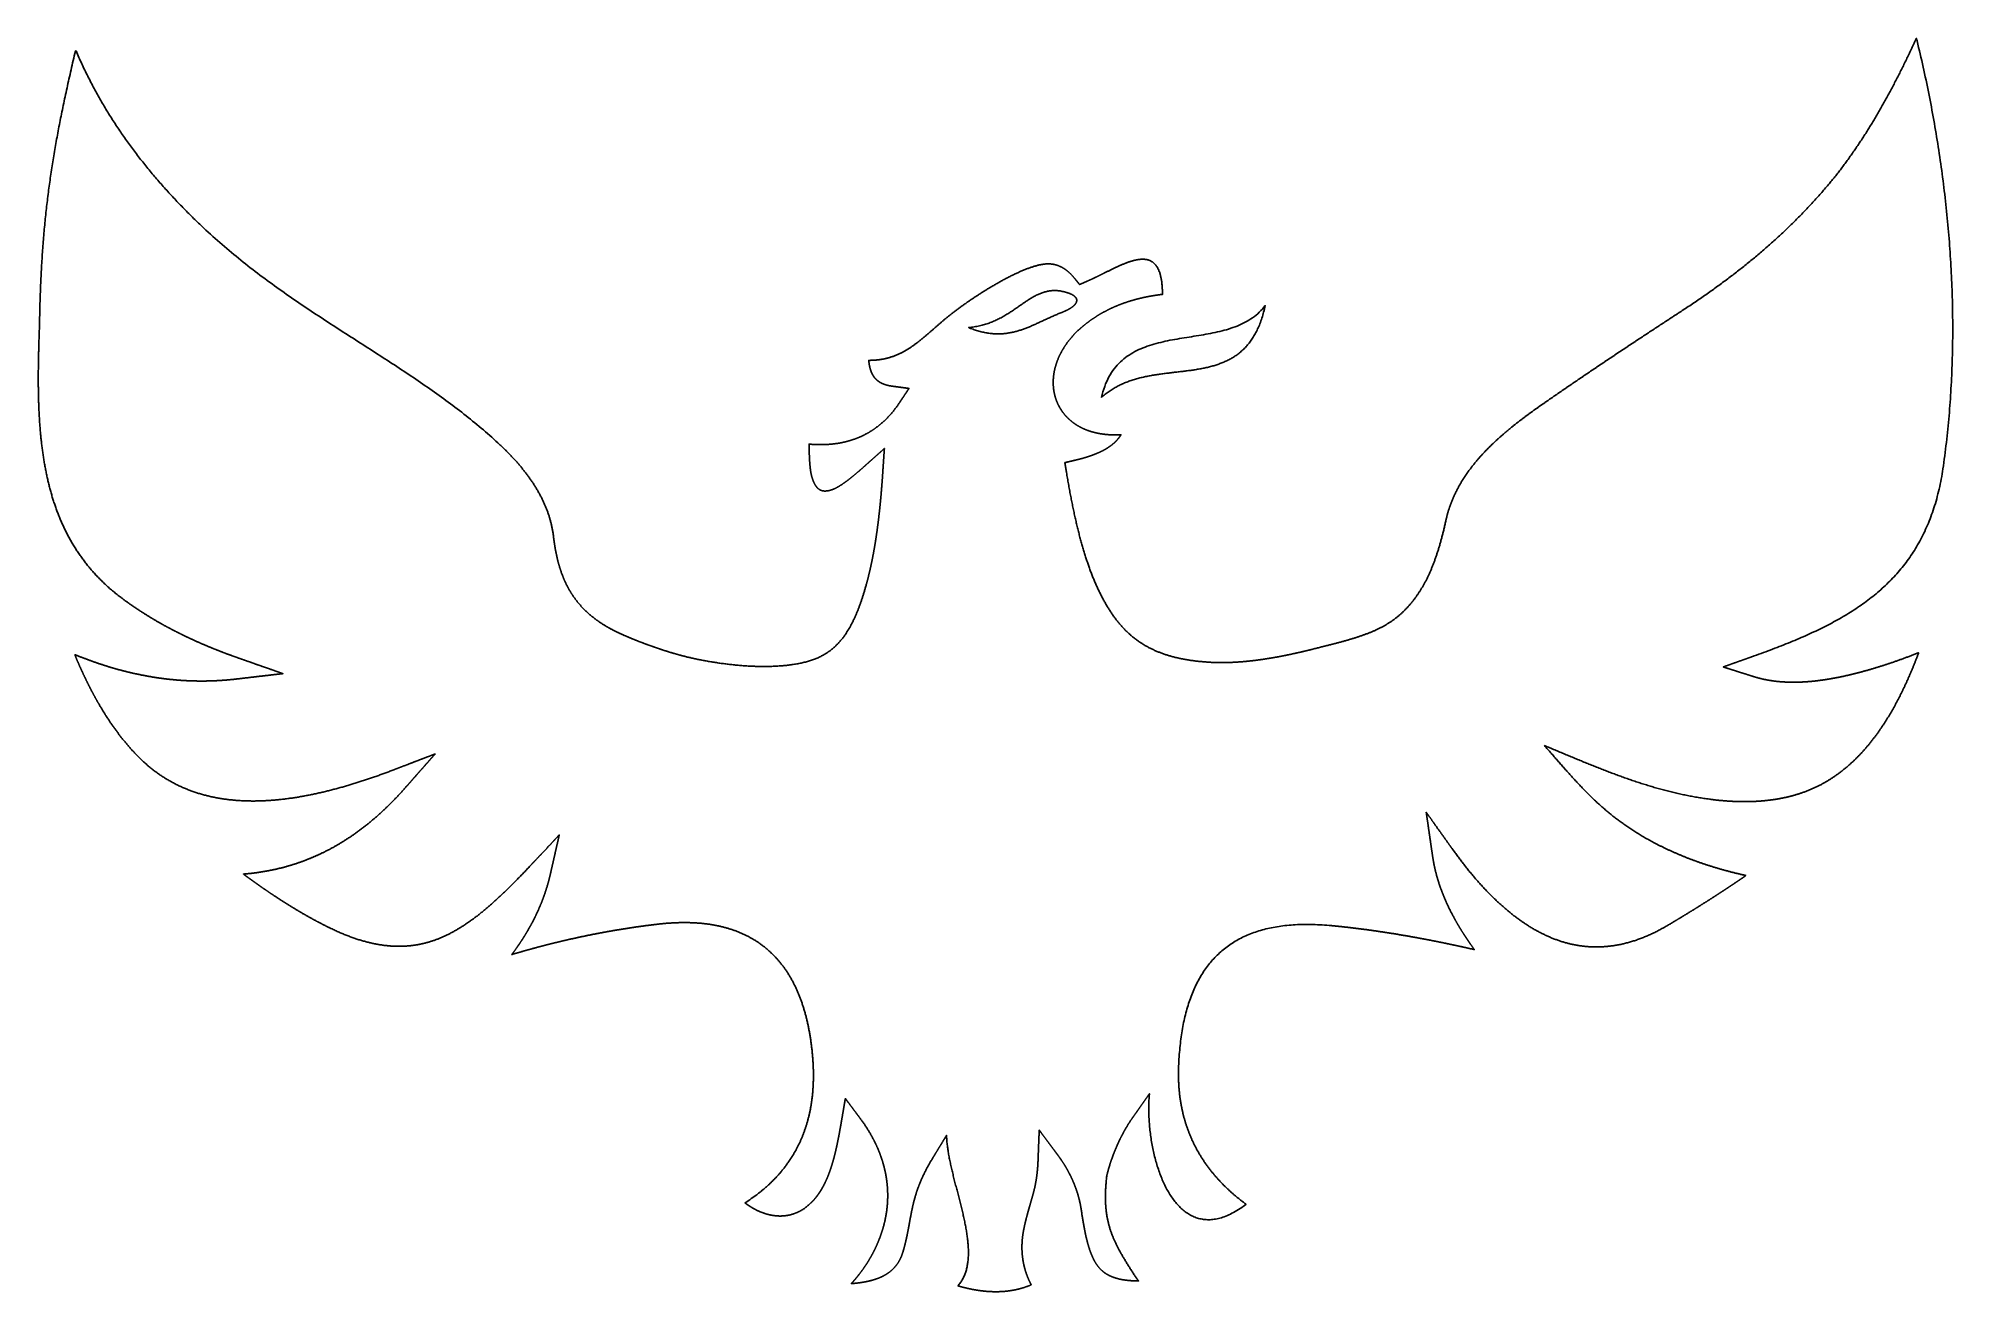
# Model space of a CAD drawing. Extents: x -6.8 to 6.8, y -8.6 to 0.4.
import ezdxf

# ---------------------------------------------------------------- set-up
doc = ezdxf.new("R2010")
doc.units = 0
doc.layers.add('4', color=50, linetype='CONTINUOUS')
doc.layers.add('5', color=240, linetype='CONTINUOUS')

msp = doc.modelspace()

# ---------------------------------------------------------------- linework, layer by layer
at = {"layer": '4', "color": 2}
msp.add_polyline3d([(-4.21811, -4.96755, 0), (-4.22217, -4.97216, 0), (-4.22624, -4.97676, 0), (-4.23032, -4.98135, 0), (-4.2344, -4.98593, 0), (-4.23849, -4.99049, 0), (-4.2426, -4.99505, 0), (-4.24671, -4.99959, 0), (-4.25082, -5.00411, 0), (-4.25495, -5.00863, 0), (-4.25908, -5.01313, 0), (-4.26323, -5.01762, 0), (-4.26738, -5.0221, 0), (-4.27154, -5.02656, 0), (-4.27571, -5.03102, 0), (-4.27989, -5.03545, 0), (-4.28407, -5.03988, 0), (-4.28827, -5.04429, 0), (-4.29247, -5.04869, 0), (-4.29668, -5.05308, 0), (-4.3009, -5.05745, 0), (-4.30513, -5.06182, 0), (-4.30937, -5.06616, 0), (-4.31362, -5.0705, 0), (-4.31787, -5.07482, 0), (-4.32214, -5.07913, 0), (-4.32641, -5.08342, 0), (-4.33069, -5.0877, 0), (-4.33499, -5.09197, 0), (-4.33929, -5.09622, 0), (-4.3436, -5.10046, 0), (-4.34792, -5.10469, 0), (-4.35225, -5.1089, 0), (-4.35658, -5.1131, 0), (-4.36093, -5.11728, 0), (-4.36529, -5.12145, 0), (-4.36965, -5.12561, 0), (-4.37403, -5.12975, 0), (-4.37841, -5.13388, 0), (-4.38281, -5.13799, 0), (-4.38721, -5.14209, 0), (-4.39162, -5.14618, 0), (-4.39605, -5.15025, 0), (-4.40048, -5.15431, 0), (-4.40492, -5.15835, 0), (-4.40937, -5.16238, 0), (-4.41383, -5.16639, 0), (-4.4183, -5.17039, 0), (-4.42278, -5.17437, 0), (-4.42727, -5.17834, 0), (-4.43178, -5.1823, 0), (-4.43629, -5.18624, 0), (-4.44081, -5.19016, 0), (-4.44534, -5.19407, 0), (-4.44988, -5.19797, 0), (-4.45443, -5.20185, 0), (-4.45899, -5.20571, 0), (-4.46356, -5.20956, 0), (-4.46814, -5.21339, 0), (-4.47273, -5.21721, 0), (-4.47733, -5.22102, 0), (-4.48194, -5.2248, 0), (-4.48656, -5.22858, 0), (-4.4912, -5.23233, 0), (-4.49584, -5.23607, 0), (-4.50049, -5.2398, 0), (-4.50515, -5.24351, 0), (-4.50983, -5.2472, 0), (-4.51451, -5.25088, 0), (-4.51921, -5.25455, 0), (-4.52391, -5.25819, 0), (-4.52863, -5.26182, 0), (-4.53336, -5.26544, 0), (-4.53809, -5.26904, 0), (-4.54284, -5.27262, 0), (-4.5476, -5.27618, 0), (-4.55237, -5.27973, 0), (-4.55715, -5.28327, 0), (-4.56194, -5.28678, 0), (-4.56675, -5.29028, 0), (-4.57156, -5.29377, 0), (-4.57638, -5.29724, 0), (-4.58122, -5.30069, 0), (-4.58607, -5.30412, 0), (-4.59092, -5.30754, 0), (-4.59579, -5.31094, 0), (-4.60067, -5.31432, 0), (-4.60556, -5.31769, 0), (-4.61047, -5.32104, 0), (-4.61538, -5.32437, 0), (-4.62031, -5.32769, 0), (-4.62524, -5.33099, 0), (-4.63019, -5.33427, 0), (-4.63515, -5.33753, 0), (-4.64012, -5.34078, 0), (-4.6451, -5.34401, 0), (-4.6501, -5.34722, 0), (-4.6551, -5.35042, 0), (-4.66012, -5.35359, 0), (-4.66515, -5.35675, 0), (-4.67019, -5.3599, 0), (-4.67524, -5.36302, 0), (-4.68031, -5.36613, 0), (-4.68538, -5.36922, 0), (-4.69047, -5.37229, 0), (-4.69557, -5.37534, 0), (-4.70068, -5.37837, 0), (-4.70581, -5.38139, 0), (-4.71094, -5.38439, 0), (-4.71609, -5.38737, 0), (-4.72125, -5.39033, 0), (-4.72642, -5.39328, 0), (-4.7316, -5.3962, 0), (-4.7368, -5.39911, 0), (-4.74201, -5.402, 0), (-4.74723, -5.40487, 0), (-4.75246, -5.40772, 0), (-4.75771, -5.41056, 0), (-4.76297, -5.41337, 0), (-4.76824, -5.41617, 0), (-4.77352, -5.41895, 0), (-4.77881, -5.42171, 0), (-4.78412, -5.42445, 0), (-4.78944, -5.42717, 0), (-4.79477, -5.42987, 0), (-4.80012, -5.43255, 0), (-4.80548, -5.43521, 0), (-4.81085, -5.43786, 0), (-4.815, -5.43989, 0), (-4.81903, -5.44184, 0), (-4.82307, -5.44379, 0), (-4.82712, -5.44572, 0), (-4.83118, -5.44764, 0), (-4.83524, -5.44955, 0), (-4.83931, -5.45145, 0), (-4.84338, -5.45334, 0), (-4.84746, -5.45522, 0), (-4.85155, -5.45709, 0), (-4.85565, -5.45894, 0), (-4.85975, -5.46079, 0), (-4.86386, -5.46262, 0), (-4.86798, -5.46445, 0), (-4.8721, -5.46626, 0), (-4.87623, -5.46806, 0), (-4.88037, -5.46985, 0), (-4.88452, -5.47163, 0), (-4.88867, -5.47339, 0), (-4.89283, -5.47515, 0), (-4.897, -5.47689, 0), (-4.90117, -5.47862, 0), (-4.90535, -5.48035, 0), (-4.90954, -5.48206, 0), (-4.91373, -5.48375, 0), (-4.91794, -5.48544, 0), (-4.92214, -5.48712, 0), (-4.92636, -5.48878, 0), (-4.93058, -5.49043, 0), (-4.93482, -5.49207, 0), (-4.93905, -5.4937, 0), (-4.9433, -5.49532, 0), (-4.94755, -5.49693, 0), (-4.95181, -5.49852, 0), (-4.95608, -5.50011, 0), (-4.96036, -5.50168, 0), (-4.96464, -5.50324, 0), (-4.96893, -5.50478, 0), (-4.97322, -5.50632, 0), (-4.97753, -5.50784, 0), (-4.98184, -5.50936, 0), (-4.98616, -5.51086, 0), (-4.99049, -5.51235, 0), (-4.99482, -5.51382, 0), (-4.99916, -5.51529, 0), (-5.00351, -5.51674, 0), (-5.00787, -5.51818, 0), (-5.01223, -5.51961, 0), (-5.0166, -5.52103, 0), (-5.02098, -5.52243, 0), (-5.02537, -5.52383, 0), (-5.02976, -5.52521, 0), (-5.03416, -5.52658, 0), (-5.03857, -5.52793, 0), (-5.04299, -5.52928, 0), (-5.04741, -5.53061, 0), (-5.05184, -5.53193, 0), (-5.05628, -5.53324, 0), (-5.06073, -5.53453, 0), (-5.06518, -5.53582, 0), (-5.06965, -5.53709, 0), (-5.07412, -5.53835, 0), (-5.0786, -5.53959, 0), (-5.08308, -5.54083, 0), (-5.08757, -5.54205, 0), (-5.09208, -5.54326, 0), (-5.09658, -5.54446, 0), (-5.1011, -5.54564, 0), (-5.10563, -5.54681, 0), (-5.11016, -5.54797, 0), (-5.1147, -5.54912, 0), (-5.11925, -5.55025, 0), (-5.1238, -5.55138, 0), (-5.12837, -5.55249, 0), (-5.13294, -5.55358, 0), (-5.13752, -5.55467, 0), (-5.14211, -5.55574, 0), (-5.1467, -5.5568, 0), (-5.1513, -5.55784, 0), (-5.15592, -5.55888, 0), (-5.16054, -5.5599, 0), (-5.16516, -5.5609, 0), (-5.1698, -5.5619, 0), (-5.17444, -5.56288, 0), (-5.17909, -5.56385, 0), (-5.18375, -5.56481, 0), (-5.18842, -5.56575, 0), (-5.1931, -5.56668, 0), (-5.19778, -5.5676, 0), (-5.20247, -5.5685, 0), (-5.20717, -5.56939, 0), (-5.21188, -5.57027, 0), (-5.2166, -5.57114, 0), (-5.22132, -5.57199, 0), (-5.22605, -5.57283, 0), (-5.23079, -5.57366, 0), (-5.23554, -5.57447, 0), (-5.2403, -5.57527, 0), (-5.24507, -5.57606, 0), (-5.24984, -5.57683, 0), (-5.25462, -5.57759, 0), (-5.25941, -5.57834, 0), (-5.26421, -5.57907, 0), (-5.26902, -5.57979, 0), (-5.27383, -5.5805, 0), (-5.27866, -5.58119, 0), (-5.28349, -5.58187, 0), (-5.28833, -5.58254, 0), (-5.29318, -5.58319, 0), (-5.29803, -5.58383, 0), (-5.3029, -5.58446, 0), (-5.30777, -5.58507, 0), (-5.31266, -5.58567, 0), (-5.31755, -5.58626, 0), (-5.32245, -5.58683, 0), (-5.32735, -5.58739, 0), (-5.33227, -5.58793, 0), (-5.33719, -5.58846, 0), (-5.34213, -5.58898, 0), (-5.34707, -5.58948, 0), (-5.35202, -5.58997, 0), (-5.35698, -5.59045, 0), (-5.36195, -5.59091, 0), (-5.36692, -5.59136, 0), (-5.37191, -5.5918, 0), (-5.3769, -5.59222, 0), (-5.3819, -5.59263, 0), (-5.38147, -5.59369, 0), (-5.37982, -5.5949, 0), (-5.37817, -5.59611, 0), (-5.37652, -5.59732, 0), (-5.37487, -5.59853, 0), (-5.37322, -5.59974, 0), (-5.37156, -5.60095, 0), (-5.36991, -5.60216, 0), (-5.36826, -5.60336, 0), (-5.3666, -5.60457, 0), (-5.36495, -5.60578, 0), (-5.3633, -5.60698, 0), (-5.36164, -5.60819, 0), (-5.35999, -5.60939, 0), (-5.35833, -5.6106, 0), (-5.35668, -5.6118, 0), (-5.35502, -5.613, 0), (-5.35337, -5.61421, 0), (-5.35171, -5.61541, 0), (-5.35005, -5.61661, 0), (-5.3484, -5.61781, 0), (-5.34674, -5.61901, 0), (-5.34508, -5.62021, 0), (-5.34342, -5.62141, 0), (-5.34177, -5.62261, 0), (-5.34011, -5.62381, 0), (-5.33845, -5.62501, 0), (-5.33679, -5.6262, 0), (-5.33513, -5.6274, 0), (-5.33347, -5.6286, 0), (-5.33181, -5.62979, 0), (-5.33015, -5.63099, 0), (-5.32849, -5.63218, 0), (-5.32683, -5.63338, 0), (-5.32516, -5.63457, 0), (-5.3235, -5.63576, 0), (-5.32184, -5.63695, 0), (-5.32018, -5.63815, 0), (-5.31851, -5.63934, 0), (-5.31685, -5.64053, 0), (-5.31519, -5.64172, 0), (-5.31352, -5.64291, 0), (-5.31186, -5.6441, 0), (-5.31019, -5.64528, 0), (-5.30853, -5.64647, 0), (-5.30686, -5.64766, 0), (-5.3052, -5.64884, 0), (-5.30353, -5.65003, 0), (-5.30186, -5.65122, 0), (-5.3002, -5.6524, 0), (-5.29853, -5.65358, 0), (-5.29686, -5.65477, 0), (-5.29519, -5.65595, 0), (-5.29352, -5.65713, 0), (-5.29185, -5.65831, 0), (-5.29018, -5.6595, 0), (-5.28852, -5.66068, 0), (-5.28684, -5.66186, 0), (-5.28517, -5.66303, 0), (-5.2835, -5.66421, 0), (-5.28183, -5.66539, 0), (-5.28016, -5.66657, 0), (-5.27849, -5.66775, 0), (-5.27682, -5.66892, 0), (-5.27514, -5.6701, 0), (-5.27347, -5.67127, 0), (-5.2718, -5.67245, 0), (-5.27012, -5.67362, 0), (-5.26845, -5.67479, 0), (-5.26677, -5.67596, 0), (-5.2651, -5.67714, 0), (-5.26342, -5.67831, 0), (-5.26175, -5.67948, 0), (-5.26007, -5.68065, 0), (-5.2584, -5.68182, 0), (-5.25672, -5.68298, 0), (-5.25504, -5.68415, 0), (-5.25336, -5.68532, 0), (-5.25169, -5.68649, 0), (-5.25001, -5.68765, 0), (-5.24833, -5.68882, 0), (-5.24665, -5.68998, 0), (-5.24497, -5.69114, 0), (-5.24329, -5.69231, 0), (-5.24161, -5.69347, 0), (-5.23993, -5.69463, 0), (-5.23825, -5.69579, 0), (-5.23656, -5.69695, 0), (-5.23488, -5.69811, 0), (-5.2332, -5.69927, 0), (-5.23152, -5.70043, 0), (-5.22983, -5.70159, 0), (-5.22815, -5.70274, 0), (-5.22647, -5.7039, 0), (-5.22478, -5.70506, 0), (-5.2231, -5.70621, 0), (-5.22141, -5.70737, 0), (-5.21973, -5.70852, 0), (-5.21804, -5.70967, 0), (-5.21635, -5.71082, 0), (-5.21467, -5.71198, 0), (-5.21298, -5.71313, 0), (-5.21129, -5.71428, 0), (-5.2096, -5.71543, 0), (-5.20791, -5.71657, 0), (-5.20622, -5.71772, 0), (-5.20454, -5.71887, 0), (-5.20285, -5.72002, 0), (-5.20116, -5.72116, 0), (-5.19946, -5.72231, 0), (-5.19777, -5.72345, 0), (-5.19608, -5.72459, 0), (-5.19439, -5.72574, 0), (-5.1927, -5.72688, 0), (-5.191, -5.72802, 0), (-5.18931, -5.72916, 0), (-5.18762, -5.7303, 0), (-5.18592, -5.73144, 0), (-5.18423, -5.73258, 0), (-5.18253, -5.73372, 0), (-5.18084, -5.73485, 0), (-5.17914, -5.73599, 0), (-5.17745, -5.73712, 0), (-5.17575, -5.73826, 0), (-5.17405, -5.73939, 0), (-5.17235, -5.74053, 0), (-5.17066, -5.74166, 0), (-5.16793, -5.74348, 0), (-5.16481, -5.74555, 0), (-5.16169, -5.74762, 0), (-5.15857, -5.74969, 0), (-5.15545, -5.75175, 0), (-5.15233, -5.75382, 0), (-5.1492, -5.75588, 0), (-5.14607, -5.75793, 0), (-5.14295, -5.75999, 0), (-5.13982, -5.76204, 0), (-5.13669, -5.76409, 0), (-5.13355, -5.76613, 0), (-5.13042, -5.76818, 0), (-5.12728, -5.77021, 0), (-5.12415, -5.77225, 0), (-5.12101, -5.77429, 0), (-5.11787, -5.77632, 0), (-5.11473, -5.77834, 0), (-5.11159, -5.78037, 0), (-5.10844, -5.78239, 0), (-5.1053, -5.78441, 0), (-5.10215, -5.78643, 0), (-5.099, -5.78844, 0), (-5.09585, -5.79045, 0), (-5.0927, -5.79246, 0), (-5.08955, -5.79446, 0), (-5.08639, -5.79646, 0), (-5.08324, -5.79846, 0), (-5.08008, -5.80045, 0), (-5.07692, -5.80244, 0), (-5.07376, -5.80443, 0), (-5.0706, -5.80642, 0), (-5.06744, -5.8084, 0), (-5.06427, -5.81038, 0), (-5.0611, -5.81235, 0), (-5.05794, -5.81433, 0), (-5.05477, -5.8163, 0), (-5.05159, -5.81826, 0), (-5.04842, -5.82022, 0), (-5.04525, -5.82218, 0), (-5.04207, -5.82414, 0), (-5.03889, -5.82609, 0), (-5.03571, -5.82804, 0), (-5.03253, -5.82999, 0), (-5.02935, -5.83193, 0), (-5.02617, -5.83387, 0), (-5.02298, -5.83581, 0), (-5.01979, -5.83774, 0), (-5.0166, -5.83967, 0), (-5.01341, -5.8416, 0), (-5.01022, -5.84352, 0), (-5.00703, -5.84544, 0), (-5.00383, -5.84735, 0), (-5.00063, -5.84927, 0), (-4.99743, -5.85117, 0), (-4.99423, -5.85308, 0), (-4.99103, -5.85498, 0), (-4.98783, -5.85688, 0), (-4.98462, -5.85877, 0), (-4.98141, -5.86067, 0), (-4.9782, -5.86255, 0), (-4.97499, -5.86444, 0), (-4.97178, -5.86632, 0), (-4.96857, -5.8682, 0), (-4.96535, -5.87007, 0), (-4.96213, -5.87194, 0), (-4.95891, -5.8738, 0), (-4.95569, -5.87567, 0), (-4.95247, -5.87753, 0), (-4.94924, -5.87938, 0), (-4.94602, -5.88123, 0), (-4.94279, -5.88308, 0), (-4.93956, -5.88492, 0), (-4.93633, -5.88676, 0), (-4.93309, -5.8886, 0), (-4.92986, -5.89043, 0), (-4.92662, -5.89226, 0), (-4.92338, -5.89409, 0), (-4.92014, -5.89591, 0), (-4.9169, -5.89773, 0), (-4.91366, -5.89954, 0), (-4.91041, -5.90135, 0), (-4.90716, -5.90316, 0), (-4.90391, -5.90496, 0), (-4.90066, -5.90676, 0), (-4.89741, -5.90855, 0), (-4.89415, -5.91034, 0), (-4.8909, -5.91213, 0), (-4.88764, -5.91391, 0), (-4.88438, -5.91569, 0), (-4.88111, -5.91747, 0), (-4.87785, -5.91924, 0), (-4.87458, -5.921, 0), (-4.87132, -5.92277, 0), (-4.86805, -5.92452, 0), (-4.86477, -5.92628, 0), (-4.8615, -5.92803, 0), (-4.85822, -5.92978, 0), (-4.85495, -5.93152, 0), (-4.85167, -5.93326, 0), (-4.84839, -5.93499, 0), (-4.8451, -5.93672, 0), (-4.84182, -5.93845, 0), (-4.83853, -5.94017, 0), (-4.83524, -5.94189, 0), (-4.83195, -5.9436, 0), (-4.82866, -5.94531, 0), (-4.82536, -5.94702, 0), (-4.82206, -5.94872, 0), (-4.81877, -5.95041, 0), (-4.81546, -5.95211, 0), (-4.81216, -5.95379, 0), (-4.80886, -5.95548, 0), (-4.80555, -5.95716, 0), (-4.80224, -5.95883, 0), (-4.79893, -5.9605, 0), (-4.79562, -5.96217, 0), (-4.7923, -5.96383, 0), (-4.78899, -5.96549, 0), (-4.78567, -5.96714, 0), (-4.78235, -5.96879, 0), (-4.77903, -5.97044, 0), (-4.7757, -5.97208, 0), (-4.77237, -5.97372, 0), (-4.76904, -5.97535, 0), (-4.76571, -5.97697, 0), (-4.76238, -5.9786, 0), (-4.75643, -5.98148, 0), (-4.74898, -5.98505, 0), (-4.74156, -5.98856, 0), (-4.73416, -5.99202, 0), (-4.7268, -5.99542, 0), (-4.71945, -5.99877, 0), (-4.71214, -6.00207, 0), (-4.70485, -6.00532, 0), (-4.69758, -6.00851, 0), (-4.69035, -6.01165, 0), (-4.68313, -6.01473, 0), (-4.67595, -6.01777, 0), (-4.66878, -6.02075, 0), (-4.66165, -6.02368, 0), (-4.65453, -6.02655, 0), (-4.64745, -6.02938, 0), (-4.64038, -6.03215, 0), (-4.63335, -6.03487, 0), (-4.62633, -6.03754, 0), (-4.61934, -6.04015, 0), (-4.61238, -6.04272, 0), (-4.60544, -6.04523, 0), (-4.59852, -6.0477, 0), (-4.59162, -6.05011, 0), (-4.58475, -6.05247, 0), (-4.57791, -6.05478, 0), (-4.57108, -6.05704, 0), (-4.56428, -6.05925, 0), (-4.55751, -6.06141, 0), (-4.55075, -6.06352, 0), (-4.54402, -6.06558, 0), (-4.53731, -6.06759, 0), (-4.53063, -6.06955, 0), (-4.52396, -6.07146, 0), (-4.51732, -6.07332, 0), (-4.5107, -6.07513, 0), (-4.5041, -6.0769, 0), (-4.49753, -6.07861, 0), (-4.49097, -6.08028, 0), (-4.48444, -6.08189, 0), (-4.47793, -6.08346, 0), (-4.47144, -6.08498, 0), (-4.46497, -6.08645, 0), (-4.45852, -6.08787, 0), (-4.4521, -6.08925, 0), (-4.44569, -6.09058, 0), (-4.43931, -6.09186, 0), (-4.43294, -6.09309, 0), (-4.4266, -6.09427, 0), (-4.42027, -6.09541, 0), (-4.41397, -6.0965, 0), (-4.40768, -6.09755, 0), (-4.40142, -6.09854, 0), (-4.39517, -6.09949, 0), (-4.38895, -6.1004, 0), (-4.38274, -6.10125, 0), (-4.37656, -6.10207, 0), (-4.37039, -6.10283, 0), (-4.36424, -6.10355, 0), (-4.35811, -6.10422, 0), (-4.352, -6.10485, 0), (-4.34591, -6.10543, 0), (-4.33983, -6.10597, 0), (-4.33378, -6.10646, 0), (-4.32774, -6.10691, 0), (-4.32172, -6.10731, 0), (-4.31572, -6.10767, 0), (-4.30973, -6.10798, 0), (-4.30377, -6.10825, 0), (-4.29782, -6.10847, 0), (-4.29189, -6.10865, 0), (-4.28597, -6.10879, 0), (-4.28008, -6.10888, 0), (-4.2742, -6.10893, 0), (-4.26833, -6.10893, 0), (-4.26249, -6.10889, 0), (-4.25666, -6.10881, 0), (-4.25084, -6.10868, 0), (-4.24505, -6.10851, 0), (-4.23927, -6.1083, 0), (-4.2335, -6.10805, 0), (-4.22775, -6.10775, 0), (-4.22202, -6.10741, 0), (-4.2163, -6.10703, 0), (-4.2106, -6.1066, 0), (-4.20491, -6.10614, 0), (-4.19924, -6.10563, 0), (-4.19358, -6.10508, 0), (-4.18794, -6.10449, 0), (-4.18231, -6.10386, 0), (-4.1767, -6.10318, 0), (-4.1711, -6.10247, 0), (-4.16552, -6.10171, 0), (-4.15995, -6.10091, 0), (-4.15439, -6.10007, 0), (-4.14885, -6.0992, 0), (-4.14332, -6.09828, 0), (-4.13781, -6.09732, 0), (-4.13231, -6.09632, 0), (-4.12682, -6.09528, 0), (-4.12135, -6.0942, 0), (-4.11589, -6.09308, 0), (-4.11044, -6.09192, 0), (-4.10501, -6.09072, 0), (-4.09958, -6.08948, 0), (-4.09418, -6.08821, 0), (-4.08878, -6.08689, 0), (-4.08339, -6.08554, 0), (-4.07802, -6.08414, 0), (-4.07266, -6.08271, 0), (-4.06731, -6.08124, 0), (-4.06198, -6.07973, 0), (-4.05665, -6.07819, 0), (-4.05134, -6.0766, 0), (-4.04604, -6.07498, 0), (-4.04075, -6.07332, 0), (-4.03547, -6.07162, 0), (-4.0302, -6.06989, 0), (-4.02494, -6.06811, 0), (-4.0197, -6.0663, 0), (-4.01446, -6.06446, 0), (-4.00923, -6.06257, 0), (-4.00402, -6.06065, 0), (-3.99881, -6.0587, 0), (-3.99362, -6.0567, 0), (-3.98843, -6.05467, 0), (-3.98326, -6.05261, 0), (-3.978, -6.05047, 0), (-3.97268, -6.04826, 0), (-3.96737, -6.04602, 0), (-3.96207, -6.04373, 0), (-3.95677, -6.04141, 0), (-3.95148, -6.03905, 0), (-3.94619, -6.03666, 0), (-3.94091, -6.03422, 0), (-3.93564, -6.03175, 0), (-3.93037, -6.02924, 0), (-3.92511, -6.0267, 0), (-3.91985, -6.02412, 0), (-3.9146, -6.0215, 0), (-3.90936, -6.01884, 0), (-3.90412, -6.01615, 0), (-3.89889, -6.01342, 0), (-3.89366, -6.01065, 0), (-3.88844, -6.00785, 0), (-3.88322, -6.00502, 0), (-3.878, -6.00215, 0), (-3.8728, -5.99924, 0), (-3.86759, -5.9963, 0), (-3.86239, -5.99332, 0), (-3.8572, -5.99031, 0), (-3.852, -5.98726, 0), (-3.84682, -5.98418, 0), (-3.84163, -5.98106, 0), (-3.83645, -5.97791, 0), (-3.83128, -5.97472, 0), (-3.82611, -5.9715, 0), (-3.82094, -5.96825, 0), (-3.81577, -5.96496, 0), (-3.81061, -5.96164, 0), (-3.80545, -5.95829, 0), (-3.80029, -5.9549, 0), (-3.79514, -5.95148, 0), (-3.78999, -5.94802, 0), (-3.78484, -5.94454, 0), (-3.77969, -5.94102, 0), (-3.77455, -5.93747, 0), (-3.7694, -5.93388, 0), (-3.76426, -5.93027, 0), (-3.75913, -5.92662, 0), (-3.75399, -5.92294, 0), (-3.74885, -5.91923, 0), (-3.74372, -5.91548, 0), (-3.73859, -5.91171, 0), (-3.73346, -5.9079, 0), (-3.72833, -5.90407, 0), (-3.7232, -5.9002, 0), (-3.71807, -5.8963, 0), (-3.71295, -5.89237, 0), (-3.70782, -5.88841, 0), (-3.70269, -5.88442, 0), (-3.69757, -5.8804, 0), (-3.69244, -5.87635, 0), (-3.68732, -5.87227, 0), (-3.68219, -5.86816, 0), (-3.67707, -5.86402, 0), (-3.67194, -5.85985, 0), (-3.66682, -5.85565, 0), (-3.66169, -5.85142, 0), (-3.65656, -5.84717, 0), (-3.65144, -5.84288, 0), (-3.64631, -5.83857, 0), (-3.64118, -5.83423, 0), (-3.63605, -5.82986, 0), (-3.63091, -5.82546, 0), (-3.62578, -5.82103, 0), (-3.62065, -5.81658, 0), (-3.61551, -5.8121, 0), (-3.61037, -5.80759, 0), (-3.60523, -5.80305, 0), (-3.60009, -5.79849, 0), (-3.59494, -5.7939, 0), (-3.5898, -5.78928, 0), (-3.58465, -5.78464, 0), (-3.5795, -5.77997, 0), (-3.57434, -5.77527, 0), (-3.56918, -5.77055, 0), (-3.56402, -5.7658, 0), (-3.55886, -5.76102, 0), (-3.55369, -5.75622, 0), (-3.54852, -5.75139, 0), (-3.54335, -5.74654, 0), (-3.53817, -5.74166, 0), (-3.53299, -5.73676, 0), (-3.52781, -5.73183, 0), (-3.52262, -5.72688, 0), (-3.51743, -5.7219, 0), (-3.51223, -5.7169, 0), (-3.50703, -5.71188, 0), (-3.50183, -5.70683, 0), (-3.49662, -5.70175, 0), (-3.4914, -5.69665, 0), (-3.48619, -5.69153, 0), (-3.48096, -5.68639, 0), (-3.47573, -5.68122, 0), (-3.4705, -5.67602, 0), (-3.46526, -5.67081, 0), (-3.46001, -5.66557, 0), (-3.45476, -5.66031, 0), (-3.44951, -5.65502, 0), (-3.44424, -5.64972, 0), (-3.43898, -5.64439, 0), (-3.4337, -5.63904, 0), (-3.42842, -5.63367, 0), (-3.42313, -5.62827, 0), (-3.41784, -5.62285, 0), (-3.41254, -5.61742, 0), (-3.40724, -5.61196, 0), (-3.40192, -5.60648, 0), (-3.3966, -5.60097, 0), (-3.39127, -5.59545, 0), (-3.38594, -5.58991, 0), (-3.3806, -5.58434, 0), (-3.37525, -5.57876, 0), (-3.36989, -5.57315, 0), (-3.36453, -5.56753, 0), (-3.35915, -5.56188, 0), (-3.35377, -5.55622, 0), (-3.34839, -5.55054, 0), (-3.34299, -5.54483, 0), (-3.33758, -5.53911, 0), (-3.33217, -5.53337, 0), (-3.32675, -5.5276, 0), (-3.32132, -5.52182, 0), (-3.31832, -5.51863, 0), (-3.31826, -5.51856, 0), (-3.31812, -5.51841, 0), (-3.31791, -5.51819, 0), (-3.31764, -5.5179, 0), (-3.31729, -5.51754, 0), (-3.31689, -5.5171, 0), (-3.31642, -5.5166, 0), (-3.31588, -5.51603, 0), (-3.31528, -5.51539, 0), (-3.31463, -5.51469, 0), (-3.31391, -5.51393, 0), (-3.31313, -5.5131, 0), (-3.3123, -5.51221, 0), (-3.31141, -5.51126, 0), (-3.31046, -5.51025, 0), (-3.30946, -5.50918, 0), (-3.3084, -5.50806, 0), (-3.3073, -5.50688, 0), (-3.30614, -5.50565, 0), (-3.30493, -5.50436, 0), (-3.30368, -5.50302, 0), (-3.30237, -5.50163, 0), (-3.30102, -5.50019, 0), (-3.29963, -5.49871, 0), (-3.29819, -5.49717, 0), (-3.29671, -5.49559, 0), (-3.29519, -5.49397, 0), (-3.29362, -5.4923, 0), (-3.29202, -5.49059, 0), (-3.29037, -5.48884, 0), (-3.28869, -5.48705, 0), (-3.28698, -5.48522, 0), (-3.28523, -5.48335, 0), (-3.28344, -5.48145, 0), (-3.28162, -5.47951, 0), (-3.27977, -5.47754, 0), (-3.27789, -5.47553, 0), (-3.27598, -5.4735, 0), (-3.27404, -5.47143, 0), (-3.27208, -5.46934, 0), (-3.27008, -5.46721, 0), (-3.26807, -5.46506, 0), (-3.26603, -5.46289, 0), (-3.26396, -5.46069, 0), (-3.26188, -5.45847, 0), (-3.25977, -5.45622, 0), (-3.25765, -5.45396, 0), (-3.25551, -5.45167, 0), (-3.25335, -5.44937, 0), (-3.25117, -5.44705, 0), (-3.24898, -5.44472, 0), (-3.24678, -5.44237, 0), (-3.24456, -5.44, 0), (-3.24233, -5.43763, 0), (-3.24009, -5.43524, 0), (-3.23785, -5.43285, 0), (-3.23559, -5.43044, 0), (-3.23333, -5.42803, 0), (-3.23106, -5.42561, 0), (-3.22879, -5.42319, 0), (-3.22651, -5.42077, 0), (-3.22423, -5.41834, 0), (-3.22195, -5.41591, 0), (-3.21967, -5.41348, 0), (-3.21739, -5.41105, 0), (-3.21512, -5.40862, 0), (-3.21284, -5.4062, 0), (-3.21057, -5.40378, 0), (-3.20831, -5.40136, 0), (-3.20605, -5.39896, 0), (-3.2038, -5.39656, 0), (-3.20156, -5.39417, 0), (-3.19933, -5.3918, 0), (-3.19711, -5.38943, 0), (-3.19491, -5.38708, 0), (-3.19271, -5.38474, 0), (-3.19054, -5.38242, 0), (-3.18837, -5.38011, 0), (-3.18623, -5.37783, 0), (-3.1841, -5.37556, 0), (-3.18199, -5.37331, 0), (-3.1799, -5.37108, 0), (-3.17783, -5.36888, 0), (-3.17579, -5.3667, 0), (-3.17377, -5.36454, 0), (-3.17177, -5.36242, 0), (-3.1698, -5.36032, 0), (-3.16786, -5.35824, 0), (-3.16594, -5.3562, 0), (-3.16405, -5.35419, 0), (-3.1622, -5.35221, 0), (-3.16037, -5.35027, 0), (-3.15858, -5.34836, 0), (-3.15682, -5.34648, 0), (-3.1551, -5.34465, 0), (-3.15341, -5.34285, 0), (-3.15176, -5.34109, 0), (-3.15015, -5.33937, 0), (-3.14858, -5.3377, 0), (-3.14705, -5.33606, 0), (-3.14556, -5.33447, 0), (-3.14411, -5.33293, 0), (-3.14271, -5.33144, 0), (-3.14135, -5.32999, 0), (-3.14004, -5.32859, 0), (-3.13877, -5.32724, 0), (-3.13756, -5.32594, 0), (-3.13639, -5.3247, 0), (-3.13527, -5.32351, 0), (-3.13421, -5.32238, 0), (-3.1332, -5.3213, 0), (-3.13224, -5.32028, 0), (-3.13134, -5.31932, 0), (-3.13049, -5.31842, 0), (-3.12971, -5.31758, 0), (-3.12898, -5.3168, 0), (-3.12831, -5.31609, 0), (-3.1277, -5.31544, 0), (-3.12715, -5.31485, 0), (-3.12667, -5.31434, 0), (-3.12625, -5.31389, 0), (-3.12589, -5.31351, 0), (-3.12561, -5.31321, 0), (-3.12539, -5.31297, 0), (-3.12524, -5.31281, 0), (-3.12515, -5.31273, 0), (-3.12514, -5.31272, 0), (-3.12516, -5.3128, 0), (-3.1252, -5.31299, 0), (-3.12527, -5.31328, 0), (-3.12536, -5.31366, 0), (-3.12546, -5.31414, 0), (-3.12559, -5.31471, 0), (-3.12574, -5.31537, 0), (-3.12591, -5.31613, 0), (-3.12611, -5.31697, 0), (-3.12632, -5.3179, 0), (-3.12655, -5.31892, 0), (-3.1268, -5.32002, 0), (-3.12706, -5.3212, 0), (-3.12735, -5.32246, 0), (-3.12765, -5.3238, 0), (-3.12798, -5.32522, 0), (-3.12831, -5.32672, 0), (-3.12867, -5.32829, 0), (-3.12904, -5.32993, 0), (-3.12943, -5.33165, 0), (-3.12983, -5.33343, 0), (-3.13025, -5.33528, 0), (-3.13069, -5.3372, 0), (-3.13114, -5.33918, 0), (-3.1316, -5.34123, 0), (-3.13208, -5.34333, 0), (-3.13257, -5.3455, 0), (-3.13307, -5.34772, 0), (-3.13359, -5.35001, 0), (-3.13412, -5.35234, 0), (-3.13466, -5.35473, 0), (-3.13521, -5.35717, 0), (-3.13578, -5.35967, 0), (-3.13635, -5.36221, 0), (-3.13694, -5.36479, 0), (-3.13754, -5.36743, 0), (-3.13814, -5.3701, 0), (-3.13876, -5.37282, 0), (-3.13938, -5.37558, 0), (-3.14002, -5.37838, 0), (-3.14066, -5.38122, 0), (-3.14131, -5.38409, 0), (-3.14197, -5.38699, 0), (-3.14264, -5.38993, 0), (-3.14331, -5.3929, 0), (-3.14399, -5.3959, 0), (-3.14467, -5.39893, 0), (-3.14537, -5.40198, 0), (-3.14606, -5.40505, 0), (-3.14676, -5.40815, 0), (-3.14747, -5.41127, 0), (-3.14818, -5.41441, 0), (-3.1489, -5.41757, 0), (-3.14962, -5.42075, 0), (-3.15034, -5.42394, 0), (-3.15107, -5.42714, 0), (-3.15179, -5.43035, 0), (-3.15252, -5.43358, 0), (-3.15326, -5.43681, 0), (-3.15399, -5.44005, 0), (-3.15473, -5.44329, 0), (-3.15546, -5.44654, 0), (-3.1562, -5.44979, 0), (-3.15693, -5.45304, 0), (-3.15767, -5.45629, 0), (-3.15841, -5.45953, 0), (-3.15914, -5.46277, 0), (-3.15987, -5.46601, 0), (-3.1606, -5.46924, 0), (-3.16133, -5.47245, 0), (-3.16206, -5.47566, 0), (-3.16278, -5.47886, 0), (-3.1635, -5.48204, 0), (-3.16422, -5.4852, 0), (-3.16493, -5.48835, 0), (-3.16564, -5.49147, 0), (-3.16635, -5.49458, 0), (-3.16705, -5.49767, 0), (-3.16774, -5.50073, 0), (-3.16843, -5.50376, 0), (-3.16911, -5.50677, 0), (-3.16978, -5.50975, 0), (-3.17045, -5.5127, 0), (-3.17111, -5.51562, 0), (-3.17177, -5.51851, 0), (-3.17241, -5.52135, 0), (-3.17305, -5.52417, 0), (-3.17368, -5.52694, 0), (-3.1743, -5.52968, 0), (-3.17491, -5.53237, 0), (-3.17551, -5.53502, 0), (-3.1761, -5.53762, 0), (-3.17668, -5.54018, 0), (-3.17725, -5.54269, 0), (-3.1778, -5.54515, 0), (-3.17835, -5.54756, 0), (-3.17888, -5.54992, 0), (-3.17941, -5.55222, 0), (-3.17991, -5.55447, 0), (-3.18041, -5.55666, 0), (-3.18089, -5.55879, 0), (-3.18136, -5.56085, 0), (-3.18182, -5.56286, 0), (-3.18226, -5.5648, 0), (-3.18268, -5.56668, 0), (-3.18309, -5.56849, 0), (-3.18349, -5.57023, 0), (-3.18386, -5.5719, 0), (-3.18423, -5.57349, 0), (-3.18457, -5.57502, 0), (-3.1849, -5.57647, 0), (-3.18521, -5.57784, 0), (-3.1855, -5.57913, 0), (-3.18578, -5.58034, 0), (-3.18603, -5.58147, 0), (-3.18627, -5.58252, 0), (-3.18649, -5.58348, 0), (-3.18669, -5.58436, 0), (-3.18687, -5.58515, 0), (-3.18702, -5.58584, 0), (-3.18716, -5.58645, 0), (-3.18728, -5.58696, 0), (-3.18737, -5.58738, 0), (-3.18744, -5.5877, 0), (-3.1875, -5.58793, 0), (-3.18752, -5.58805, 0), (-3.18773, -5.58895, 0), (-3.18847, -5.59219, 0), (-3.18922, -5.59543, 0), (-3.18997, -5.59868, 0), (-3.19074, -5.60192, 0), (-3.19151, -5.60516, 0), (-3.19229, -5.6084, 0), (-3.19308, -5.61163, 0), (-3.19388, -5.61487, 0), (-3.19468, -5.61811, 0), (-3.1955, -5.62134, 0), (-3.19632, -5.62458, 0), (-3.19715, -5.62781, 0), (-3.19799, -5.63104, 0), (-3.19883, -5.63428, 0), (-3.19969, -5.63751, 0), (-3.20055, -5.64074, 0), (-3.20142, -5.64397, 0), (-3.2023, -5.6472, 0), (-3.20319, -5.65042, 0), (-3.20409, -5.65365, 0), (-3.20499, -5.65688, 0), (-3.20591, -5.6601, 0), (-3.20683, -5.66332, 0), (-3.20776, -5.66655, 0), (-3.20869, -5.66977, 0), (-3.20964, -5.67299, 0), (-3.21059, -5.67621, 0), (-3.21156, -5.67943, 0), (-3.21253, -5.68265, 0), (-3.21351, -5.68587, 0), (-3.21449, -5.68909, 0), (-3.21549, -5.6923, 0), (-3.21649, -5.69552, 0), (-3.21751, -5.69873, 0), (-3.21853, -5.70194, 0), (-3.21956, -5.70516, 0), (-3.22059, -5.70837, 0), (-3.22164, -5.71158, 0), (-3.22269, -5.71479, 0), (-3.22375, -5.718, 0), (-3.22482, -5.7212, 0), (-3.2259, -5.72441, 0), (-3.22699, -5.72762, 0), (-3.22809, -5.73082, 0), (-3.22919, -5.73403, 0), (-3.2303, -5.73723, 0), (-3.23142, -5.74043, 0), (-3.23255, -5.74363, 0), (-3.23369, -5.74683, 0), (-3.23484, -5.75003, 0), (-3.23599, -5.75323, 0), (-3.23715, -5.75643, 0), (-3.23833, -5.75963, 0), (-3.2395, -5.76282, 0), (-3.24069, -5.76602, 0), (-3.24189, -5.76921, 0), (-3.24309, -5.7724, 0), (-3.24431, -5.77559, 0), (-3.24553, -5.77879, 0), (-3.24676, -5.78198, 0), (-3.248, -5.78517, 0), (-3.24924, -5.78835, 0), (-3.2505, -5.79154, 0), (-3.25176, -5.79473, 0), (-3.25304, -5.79791, 0), (-3.25432, -5.8011, 0), (-3.25561, -5.80428, 0), (-3.2569, -5.80746, 0), (-3.25821, -5.81064, 0), (-3.25952, -5.81383, 0), (-3.26085, -5.81701, 0), (-3.26218, -5.82018, 0), (-3.26352, -5.82336, 0), (-3.26487, -5.82654, 0), (-3.26622, -5.82971, 0), (-3.26759, -5.83289, 0), (-3.26896, -5.83606, 0), (-3.27035, -5.83924, 0), (-3.27174, -5.84241, 0), (-3.27314, -5.84558, 0), (-3.27454, -5.84875, 0), (-3.27596, -5.85192, 0), (-3.27739, -5.85509, 0), (-3.27882, -5.85825, 0), (-3.28026, -5.86142, 0), (-3.28171, -5.86458, 0), (-3.28317, -5.86775, 0), (-3.28464, -5.87091, 0), (-3.28612, -5.87407, 0), (-3.2876, -5.87724, 0), (-3.28909, -5.8804, 0), (-3.2906, -5.88356, 0), (-3.29211, -5.88671, 0), (-3.29363, -5.88987, 0), (-3.29515, -5.89303, 0), (-3.29669, -5.89618, 0), (-3.29823, -5.89934, 0), (-3.29979, -5.90249, 0), (-3.30135, -5.90564, 0), (-3.30292, -5.90879, 0), (-3.3045, -5.91194, 0), (-3.30609, -5.91509, 0), (-3.30769, -5.91824, 0), (-3.30929, -5.92139, 0), (-3.3109, -5.92454, 0), (-3.31253, -5.92768, 0), (-3.31416, -5.93083, 0), (-3.3158, -5.93397, 0), (-3.31745, -5.93711, 0), (-3.3191, -5.94025, 0), (-3.32077, -5.94339, 0), (-3.32244, -5.94653, 0), (-3.32413, -5.94967, 0), (-3.32582, -5.95281, 0), (-3.32752, -5.95594, 0), (-3.32923, -5.95908, 0), (-3.33094, -5.96221, 0), (-3.33267, -5.96535, 0), (-3.33441, -5.96848, 0), (-3.33615, -5.97161, 0), (-3.3379, -5.97474, 0), (-3.33966, -5.97787, 0), (-3.34143, -5.981, 0), (-3.34321, -5.98412, 0), (-3.345, -5.98725, 0), (-3.34679, -5.99038, 0), (-3.34842, -5.99319, 0), (-3.34923, -5.99458, 0), (-3.35003, -5.99597, 0), (-3.35084, -5.99735, 0), (-3.35165, -5.99874, 0), (-3.35246, -6.00012, 0), (-3.35327, -6.00151, 0), (-3.35408, -6.0029, 0), (-3.3549, -6.00428, 0), (-3.35572, -6.00567, 0), (-3.35654, -6.00705, 0), (-3.35736, -6.00844, 0), (-3.35818, -6.00982, 0), (-3.359, -6.0112, 0), (-3.35983, -6.01259, 0), (-3.36066, -6.01397, 0), (-3.36149, -6.01536, 0), (-3.36232, -6.01674, 0), (-3.36315, -6.01812, 0), (-3.36399, -6.01951, 0), (-3.36482, -6.02089, 0), (-3.36566, -6.02227, 0), (-3.3665, -6.02365, 0), (-3.36734, -6.02504, 0), (-3.36819, -6.02642, 0), (-3.36903, -6.0278, 0), (-3.36988, -6.02918, 0), (-3.37073, -6.03057, 0), (-3.37158, -6.03195, 0), (-3.37243, -6.03333, 0), (-3.37328, -6.03471, 0), (-3.37414, -6.03609, 0), (-3.375, -6.03747, 0), (-3.37585, -6.03885, 0), (-3.37672, -6.04023, 0), (-3.37758, -6.04161, 0), (-3.37844, -6.04299, 0), (-3.37931, -6.04437, 0), (-3.38018, -6.04575, 0), (-3.38105, -6.04713, 0), (-3.38192, -6.04851, 0), (-3.38279, -6.04989, 0), (-3.38366, -6.05127, 0), (-3.38454, -6.05265, 0), (-3.38542, -6.05403, 0), (-3.3863, -6.05541, 0), (-3.38718, -6.05678, 0), (-3.38806, -6.05816, 0), (-3.38895, -6.05954, 0), (-3.38984, -6.06092, 0), (-3.39072, -6.0623, 0), (-3.39162, -6.06367, 0), (-3.39251, -6.06505, 0), (-3.3934, -6.06643, 0), (-3.3943, -6.06781, 0), (-3.39519, -6.06918, 0), (-3.39609, -6.07056, 0), (-3.39699, -6.07193, 0), (-3.3979, -6.07331, 0), (-3.3988, -6.07469, 0), (-3.39971, -6.07606, 0), (-3.40062, -6.07744, 0), (-3.40153, -6.07881, 0), (-3.40244, -6.08019, 0), (-3.40335, -6.08156, 0), (-3.40427, -6.08294, 0), (-3.40518, -6.08431, 0), (-3.4061, -6.08569, 0), (-3.40702, -6.08706, 0), (-3.40794, -6.08844, 0), (-3.40887, -6.08981, 0), (-3.40979, -6.09118, 0), (-3.41072, -6.09256, 0), (-3.41165, -6.09393, 0), (-3.41258, -6.0953, 0), (-3.41351, -6.09668, 0), (-3.41445, -6.09805, 0), (-3.41538, -6.09942, 0), (-3.41632, -6.1008, 0), (-3.41726, -6.10217, 0), (-3.4182, -6.10354, 0), (-3.41915, -6.10491, 0), (-3.42009, -6.10628, 0), (-3.42104, -6.10766, 0), (-3.42199, -6.10903, 0), (-3.42294, -6.1104, 0), (-3.42389, -6.11177, 0), (-3.42484, -6.11314, 0), (-3.4258, -6.11451, 0), (-3.42676, -6.11588, 0), (-3.42772, -6.11725, 0), (-3.42868, -6.11862, 0), (-3.42964, -6.11999, 0), (-3.4306, -6.12136, 0), (-3.43157, -6.12273, 0), (-3.43254, -6.1241, 0), (-3.43351, -6.12547, 0), (-3.43448, -6.12684, 0), (-3.43545, -6.12821, 0), (-3.43643, -6.12958, 0), (-3.43741, -6.13095, 0), (-3.43839, -6.13231, 0), (-3.43937, -6.13368, 0), (-3.44035, -6.13505, 0), (-3.44133, -6.13642, 0), (-3.44232, -6.13779, 0), (-3.44331, -6.13915, 0), (-3.4443, -6.14052, 0), (-3.44529, -6.14189, 0), (-3.44628, -6.14325, 0), (-3.44728, -6.14462, 0), (-3.44827, -6.14599, 0), (-3.44927, -6.14735, 0), (-3.45027, -6.14872, 0), (-3.45127, -6.15009, 0), (-3.45228, -6.15145, 0), (-3.45328, -6.15282, 0), (-3.45429, -6.15418, 0), (-3.4553, -6.15555, 0), (-3.45631, -6.15691, 0), (-3.45733, -6.15828, 0), (-3.45834, -6.15964, 0), (-3.45936, -6.16101, 0), (-3.46038, -6.16237, 0), (-3.4614, -6.16373, 0), (-3.46242, -6.1651, 0), (-3.46344, -6.16646, 0), (-3.46411, -6.16763, 0), (-3.4609, -6.16667, 0), (-3.45769, -6.16571, 0), (-3.45448, -6.16476, 0), (-3.45128, -6.1638, 0), (-3.44807, -6.16285, 0), (-3.44486, -6.1619, 0), (-3.44166, -6.16095, 0), (-3.43845, -6.16001, 0), (-3.43525, -6.15906, 0), (-3.43204, -6.15812, 0), (-3.42884, -6.15718, 0), (-3.42563, -6.15625, 0), (-3.42243, -6.15531, 0), (-3.41923, -6.15438, 0), (-3.41603, -6.15344, 0), (-3.41283, -6.15251, 0), (-3.40963, -6.15159, 0), (-3.40643, -6.15066, 0), (-3.40323, -6.14974, 0), (-3.40003, -6.14881, 0), (-3.39683, -6.14789, 0), (-3.39363, -6.14698, 0), (-3.39044, -6.14606, 0), (-3.38724, -6.14515, 0), (-3.38404, -6.14423, 0), (-3.38085, -6.14332, 0), (-3.37765, -6.14242, 0), (-3.37446, -6.14151, 0), (-3.37126, -6.14061, 0), (-3.36807, -6.1397, 0), (-3.36488, -6.1388, 0), (-3.36169, -6.1379, 0), (-3.35849, -6.13701, 0), (-3.3553, -6.13611, 0), (-3.35211, -6.13522, 0), (-3.34892, -6.13433, 0), (-3.34573, -6.13344, 0), (-3.34255, -6.13255, 0), (-3.33936, -6.13167, 0), (-3.33617, -6.13079, 0), (-3.33298, -6.12991, 0), (-3.3298, -6.12903, 0), (-3.32661, -6.12815, 0), (-3.32342, -6.12727, 0), (-3.32024, -6.1264, 0), (-3.31705, -6.12553, 0), (-3.31387, -6.12466, 0), (-3.31069, -6.12379, 0), (-3.3075, -6.12293, 0), (-3.30432, -6.12206, 0), (-3.30114, -6.1212, 0), (-3.29796, -6.12034, 0), (-3.29478, -6.11948, 0), (-3.2916, -6.11863, 0), (-3.28842, -6.11777, 0), (-3.28524, -6.11692, 0), (-3.28206, -6.11607, 0), (-3.27889, -6.11522, 0), (-3.27571, -6.11438, 0), (-3.27253, -6.11353, 0), (-3.26936, -6.11269, 0), (-3.26618, -6.11185, 0), (-3.26301, -6.11101, 0), (-3.25983, -6.11017, 0), (-3.25666, -6.10934, 0), (-3.25348, -6.10851, 0), (-3.25031, -6.10768, 0), (-3.24714, -6.10685, 0), (-3.24397, -6.10602, 0), (-3.2408, -6.10519, 0), (-3.23763, -6.10437, 0), (-3.23446, -6.10355, 0), (-3.23129, -6.10273, 0), (-3.22812, -6.10191, 0), (-3.22495, -6.10109, 0), (-3.22178, -6.10028, 0), (-3.21862, -6.09947, 0), (-3.21545, -6.09866, 0), (-3.21228, -6.09785, 0), (-3.20912, -6.09704, 0), (-3.20595, -6.09624, 0), (-3.20279, -6.09543, 0), (-3.19963, -6.09463, 0), (-3.19646, -6.09383, 0), (-3.1933, -6.09304, 0), (-3.19014, -6.09224, 0), (-3.18698, -6.09145, 0), (-3.18382, -6.09066, 0), (-3.18066, -6.08987, 0), (-3.1775, -6.08908, 0), (-3.17434, -6.08829, 0), (-3.17118, -6.08751, 0), (-3.16802, -6.08673, 0), (-3.16486, -6.08595, 0), (-3.16171, -6.08517, 0), (-3.15855, -6.08439, 0), (-3.15539, -6.08362, 0), (-3.15224, -6.08284, 0), (-3.14908, -6.08207, 0), (-3.14593, -6.0813, 0), (-3.14278, -6.08054, 0), (-3.13962, -6.07977, 0), (-3.13647, -6.07901, 0), (-3.13332, -6.07824, 0), (-3.13017, -6.07748, 0), (-3.12702, -6.07673, 0), (-3.12387, -6.07597, 0), (-3.12072, -6.07521, 0), (-3.11757, -6.07446, 0), (-3.11442, -6.07371, 0), (-3.11127, -6.07296, 0), (-3.10812, -6.07221, 0), (-3.10498, -6.07147, 0), (-3.10183, -6.07073, 0), (-3.09869, -6.06998, 0), (-3.09554, -6.06924, 0), (-3.0924, -6.06851, 0), (-3.08925, -6.06777, 0), (-3.08611, -6.06704, 0), (-3.08297, -6.0663, 0), (-3.07982, -6.06557, 0), (-3.07668, -6.06484, 0), (-3.07354, -6.06412, 0), (-3.0704, -6.06339, 0), (-3.06726, -6.06267, 0), (-3.06412, -6.06194, 0), (-3.06098, -6.06123, 0), (-3.05586, -6.06006, 0), (-3.05072, -6.05889, 0), (-3.04558, -6.05773, 0), (-3.04045, -6.05657, 0), (-3.03532, -6.05542, 0), (-3.03018, -6.05427, 0), (-3.02505, -6.05313, 0), (-3.01993, -6.05199, 0), (-3.0148, -6.05086, 0), (-3.00968, -6.04973, 0), (-3.00455, -6.04861, 0), (-2.99943, -6.04749, 0), (-2.99431, -6.04638, 0), (-2.9892, -6.04527, 0), (-2.98408, -6.04417, 0), (-2.97897, -6.04307, 0), (-2.97385, -6.04198, 0), (-2.96874, -6.04089, 0), (-2.96363, -6.03981, 0), (-2.95853, -6.03873, 0), (-2.95342, -6.03765, 0), (-2.94832, -6.03659, 0), (-2.94322, -6.03552, 0), (-2.93811, -6.03446, 0), (-2.93302, -6.03341, 0), (-2.92792, -6.03236, 0), (-2.92282, -6.03132, 0), (-2.91773, -6.03028, 0), (-2.91264, -6.02924, 0), (-2.90755, -6.02821, 0), (-2.90246, -6.02719, 0), (-2.89737, -6.02617, 0), (-2.89228, -6.02515, 0), (-2.8872, -6.02414, 0), (-2.88212, -6.02314, 0), (-2.87704, -6.02214, 0), (-2.87196, -6.02114, 0), (-2.86688, -6.02015, 0), (-2.86181, -6.01917, 0), (-2.85673, -6.01819, 0), (-2.85166, -6.01721, 0), (-2.84659, -6.01624, 0), (-2.84152, -6.01527, 0), (-2.83646, -6.01431, 0), (-2.83139, -6.01335, 0), (-2.82633, -6.0124, 0), (-2.82127, -6.01146, 0), (-2.8162, -6.01051, 0), (-2.81115, -6.00958, 0), (-2.80609, -6.00864, 0), (-2.80103, -6.00771, 0), (-2.79598, -6.00679, 0), (-2.79093, -6.00587, 0), (-2.78588, -6.00496, 0), (-2.78083, -6.00405, 0), (-2.77578, -6.00315, 0), (-2.77074, -6.00225, 0), (-2.76569, -6.00135, 0), (-2.76065, -6.00046, 0), (-2.75561, -5.99958, 0), (-2.75057, -5.9987, 0), (-2.74554, -5.99782, 0), (-2.7405, -5.99695, 0), (-2.73547, -5.99608, 0), (-2.73044, -5.99522, 0), (-2.7254, -5.99437, 0), (-2.72038, -5.99351, 0), (-2.71535, -5.99267, 0), (-2.71032, -5.99182, 0), (-2.7053, -5.99099, 0), (-2.70028, -5.99015, 0), (-2.69526, -5.98933, 0), (-2.69024, -5.9885, 0), (-2.68522, -5.98768, 0), (-2.68021, -5.98687, 0), (-2.67519, -5.98606, 0), (-2.67018, -5.98525, 0), (-2.66517, -5.98445, 0), (-2.66016, -5.98366, 0), (-2.65515, -5.98287, 0), (-2.65015, -5.98208, 0), (-2.64514, -5.9813, 0), (-2.64014, -5.98052, 0), (-2.63514, -5.97975, 0), (-2.63014, -5.97898, 0), (-2.62515, -5.97822, 0), (-2.62015, -5.97746, 0), (-2.61516, -5.97671, 0), (-2.61016, -5.97596, 0), (-2.60517, -5.97521, 0), (-2.60018, -5.97447, 0), (-2.5952, -5.97374, 0), (-2.59021, -5.97301, 0), (-2.58523, -5.97228, 0), (-2.58024, -5.97156, 0), (-2.57526, -5.97085, 0), (-2.57028, -5.97013, 0), (-2.56531, -5.96943, 0), (-2.56033, -5.96872, 0), (-2.55536, -5.96803, 0), (-2.55038, -5.96733, 0), (-2.54541, -5.96664, 0), (-2.54044, -5.96596, 0), (-2.53548, -5.96528, 0), (-2.53051, -5.9646, 0), (-2.52555, -5.96393, 0), (-2.52058, -5.96327, 0), (-2.51562, -5.9626, 0), (-2.51066, -5.96195, 0), (-2.5057, -5.96129, 0), (-2.50075, -5.96065, 0), (-2.49579, -5.96, 0), (-2.49084, -5.95936, 0), (-2.48589, -5.95873, 0), (-2.48094, -5.9581, 0), (-2.47599, -5.95748, 0), (-2.47104, -5.95685, 0), (-2.4661, -5.95624, 0), (-2.46115, -5.95563, 0), (-2.45621, -5.95502, 0), (-2.45127, -5.95442, 0), (-2.44633, -5.95382, 0), (-2.4414, -5.95323, 0), (-2.43646, -5.95264, 0), (-2.43153, -5.95205, 0), (-2.4266, -5.95147, 0), (-2.42167, -5.9509, 0), (-2.41394, -5.95001, 0), (-2.40593, -5.94913, 0), (-2.39795, -5.94829, 0), (-2.39001, -5.94748, 0), (-2.3821, -5.94671, 0), (-2.37422, -5.94598, 0), (-2.36637, -5.94529, 0), (-2.35855, -5.94464, 0), (-2.35076, -5.94402, 0), (-2.343, -5.94344, 0), (-2.33527, -5.9429, 0), (-2.32758, -5.94239, 0), (-2.31992, -5.94193, 0), (-2.31228, -5.9415, 0), (-2.30468, -5.94111, 0), (-2.29711, -5.94075, 0), (-2.28957, -5.94044, 0), (-2.28206, -5.94016, 0), (-2.27458, -5.93992, 0), (-2.26713, -5.93971, 0), (-2.25971, -5.93954, 0), (-2.25233, -5.93941, 0), (-2.24497, -5.93932, 0), (-2.23765, -5.93927, 0), (-2.23035, -5.93925, 0), (-2.22309, -5.93927, 0), (-2.21586, -5.93933, 0), (-2.20865, -5.93942, 0), (-2.20148, -5.93955, 0), (-2.19434, -5.93972, 0), (-2.18723, -5.93993, 0), (-2.18014, -5.94017, 0), (-2.17309, -5.94045, 0), (-2.16607, -5.94076, 0), (-2.15908, -5.94112, 0), (-2.15212, -5.94151, 0), (-2.14519, -5.94193, 0), (-2.1383, -5.9424, 0), (-2.13143, -5.9429, 0), (-2.12459, -5.94344, 0), (-2.11778, -5.94401, 0), (-2.111, -5.94462, 0), (-2.10425, -5.94527, 0), (-2.09753, -5.94596, 0), (-2.09084, -5.94668, 0), (-2.08418, -5.94744, 0), (-2.07756, -5.94823, 0), (-2.07096, -5.94906, 0), (-2.06439, -5.94993, 0), (-2.05785, -5.95084, 0), (-2.05134, -5.95178, 0), (-2.04486, -5.95276, 0), (-2.03841, -5.95377, 0), (-2.03199, -5.95482, 0), (-2.0256, -5.95591, 0), (-2.01924, -5.95703, 0), (-2.01291, -5.95819, 0), (-2.00661, -5.95939, 0), (-2.00034, -5.96062, 0), (-1.9941, -5.96189, 0), (-1.98788, -5.96319, 0), (-1.9817, -5.96454, 0), (-1.97555, -5.96591, 0), (-1.96942, -5.96733, 0), (-1.96333, -5.96878, 0), (-1.95726, -5.97026, 0), (-1.95123, -5.97178, 0), (-1.94522, -5.97334, 0), (-1.93924, -5.97494, 0), (-1.93329, -5.97657, 0), (-1.92737, -5.97823, 0), (-1.92148, -5.97993, 0), (-1.91562, -5.98167, 0), (-1.90979, -5.98345, 0), (-1.90399, -5.98526, 0), (-1.89822, -5.9871, 0), (-1.89247, -5.98898, 0), (-1.88676, -5.9909, 0), (-1.88107, -5.99285, 0), (-1.87541, -5.99484, 0), (-1.86979, -5.99687, 0), (-1.86419, -5.99893, 0), (-1.85862, -6.00102, 0), (-1.85307, -6.00315, 0), (-1.84756, -6.00532, 0), (-1.84208, -6.00752, 0), (-1.83662, -6.00976, 0), (-1.83119, -6.01203, 0), (-1.8258, -6.01434, 0), (-1.82043, -6.01669, 0), (-1.81508, -6.01907, 0), (-1.80977, -6.02148, 0), (-1.80449, -6.02393, 0), (-1.79923, -6.02642, 0), (-1.79401, -6.02894, 0), (-1.78881, -6.03149, 0), (-1.78364, -6.03409, 0), (-1.7785, -6.03671, 0), (-1.77338, -6.03937, 0), (-1.7683, -6.04207, 0), (-1.76324, -6.0448, 0), (-1.75821, -6.04757, 0), (-1.75321, -6.05037, 0), (-1.74824, -6.05321, 0), (-1.7433, -6.05608, 0), (-1.73838, -6.05899, 0), (-1.7335, -6.06193, 0), (-1.72864, -6.06491, 0), (-1.72381, -6.06792, 0), (-1.719, -6.07097, 0), (-1.71423, -6.07405, 0), (-1.70948, -6.07717, 0), (-1.70476, -6.08032, 0), (-1.70007, -6.08351, 0), (-1.69541, -6.08673, 0), (-1.69077, -6.08999, 0), (-1.68616, -6.09328, 0), (-1.68158, -6.0966, 0), (-1.67703, -6.09996, 0), (-1.67251, -6.10336, 0), (-1.66801, -6.10679, 0), (-1.66354, -6.11025, 0), (-1.6591, -6.11375, 0), (-1.65469, -6.11728, 0), (-1.6503, -6.12085, 0), (-1.64594, -6.12445, 0), (-1.64161, -6.12808, 0), (-1.63732, -6.13174, 0), (-1.63306, -6.13543, 0), (-1.62884, -6.13915, 0), (-1.62464, -6.14291, 0), (-1.62047, -6.14669, 0), (-1.61633, -6.15051, 0), (-1.61221, -6.15436, 0), (-1.60813, -6.15825, 0), (-1.60408, -6.16216, 0), (-1.60005, -6.16611, 0), (-1.59606, -6.17009, 0), (-1.59209, -6.1741, 0), (-1.58815, -6.17815, 0), (-1.58424, -6.18223, 0), (-1.58036, -6.18634, 0), (-1.57651, -6.19048, 0), (-1.57268, -6.19466, 0), (-1.56889, -6.19886, 0), (-1.56512, -6.2031, 0), (-1.56138, -6.20737, 0), (-1.55767, -6.21168, 0), (-1.55399, -6.21601, 0), (-1.55034, -6.22038, 0), (-1.54671, -6.22478, 0), (-1.54312, -6.22921, 0), (-1.53955, -6.23368, 0), (-1.53601, -6.23817, 0), (-1.5325, -6.2427, 0), (-1.52902, -6.24726, 0), (-1.52556, -6.25185, 0), (-1.52214, -6.25648, 0), (-1.51874, -6.26113, 0), (-1.51537, -6.26582, 0), (-1.51203, -6.27054, 0), (-1.50872, -6.27529, 0), (-1.50543, -6.28007, 0), (-1.50217, -6.28489, 0), (-1.49894, -6.28973, 0), (-1.49574, -6.29461, 0), (-1.49257, -6.29952, 0), (-1.48942, -6.30446, 0), (-1.4863, -6.30943, 0), (-1.48321, -6.31444, 0), (-1.48015, -6.31947, 0), (-1.47712, -6.32454, 0), (-1.47411, -6.32964, 0), (-1.47113, -6.33477, 0), (-1.46818, -6.33993, 0), (-1.46526, -6.34513, 0), (-1.46236, -6.35035, 0), (-1.45949, -6.35561, 0), (-1.45665, -6.36089, 0), (-1.45384, -6.36621, 0), (-1.45105, -6.37156, 0), (-1.44829, -6.37694, 0), (-1.44556, -6.38235, 0), (-1.44286, -6.3878, 0), (-1.44018, -6.39327, 0), (-1.43753, -6.39878, 0), (-1.43491, -6.40432, 0), (-1.43231, -6.40988, 0), (-1.42974, -6.41548, 0), (-1.4272, -6.42111, 0), (-1.42469, -6.42677, 0), (-1.4222, -6.43247, 0), (-1.41974, -6.43819, 0), (-1.41731, -6.44394, 0), (-1.41491, -6.44973, 0), (-1.41253, -6.45554, 0), (-1.41018, -6.46139, 0), (-1.40785, -6.46727, 0), (-1.40556, -6.47318, 0), (-1.40329, -6.47912, 0), (-1.40104, -6.48509, 0), (-1.39882, -6.49109, 0), (-1.39663, -6.49712, 0), (-1.39447, -6.50318, 0), (-1.39233, -6.50927, 0), (-1.39022, -6.5154, 0), (-1.38814, -6.52155, 0), (-1.38608, -6.52773, 0), (-1.38405, -6.53395, 0), (-1.38205, -6.54019, 0), (-1.38007, -6.54647, 0), (-1.37812, -6.55278, 0), (-1.37619, -6.55911, 0), (-1.3743, -6.56548, 0), (-1.37242, -6.57188, 0), (-1.37058, -6.57831, 0), (-1.36876, -6.58476, 0), (-1.36697, -6.59125, 0), (-1.3652, -6.59777, 0), (-1.36346, -6.60432, 0), (-1.36174, -6.6109, 0), (-1.36006, -6.61751, 0), (-1.35839, -6.62415, 0), (-1.35676, -6.63082, 0), (-1.35515, -6.63752, 0), (-1.35356, -6.64425, 0), (-1.352, -6.65101, 0), (-1.35047, -6.6578, 0), (-1.34897, -6.66462, 0), (-1.34749, -6.67147, 0), (-1.34603, -6.67835, 0), (-1.3446, -6.68526, 0), (-1.3432, -6.6922, 0), (-1.34182, -6.69917, 0), (-1.34047, -6.70617, 0), (-1.33914, -6.7132, 0), (-1.33784, -6.72026, 0), (-1.33657, -6.72735, 0), (-1.33532, -6.73447, 0), (-1.3341, -6.74162, 0), (-1.3329, -6.74879, 0), (-1.33173, -6.756, 0), (-1.33058, -6.76324, 0), (-1.32946, -6.77051, 0), (-1.32836, -6.7778, 0), (-1.32729, -6.78513, 0), (-1.32624, -6.79249, 0), (-1.32522, -6.79987, 0), (-1.32423, -6.80729, 0), (-1.32326, -6.81473, 0), (-1.32231, -6.82221, 0), (-1.32139, -6.82971, 0), (-1.3205, -6.83724, 0), (-1.31963, -6.8448, 0), (-1.31885, -6.85183, 0), (-1.31812, -6.85862, 0), (-1.31742, -6.86539, 0), (-1.31675, -6.87214, 0), (-1.3161, -6.87887, 0), (-1.31548, -6.88558, 0), (-1.31489, -6.89226, 0), (-1.31433, -6.89893, 0), (-1.31379, -6.90558, 0), (-1.31328, -6.9122, 0), (-1.3128, -6.91881, 0), (-1.31235, -6.9254, 0), (-1.31192, -6.93196, 0), (-1.31152, -6.93851, 0), (-1.31114, -6.94503, 0), (-1.3108, -6.95154, 0), (-1.31048, -6.95802, 0), (-1.31018, -6.96449, 0), (-1.30992, -6.97093, 0), (-1.30968, -6.97735, 0), (-1.30947, -6.98376, 0), (-1.30928, -6.99014, 0), (-1.30912, -6.99651, 0), (-1.30899, -7.00285, 0), (-1.30888, -7.00918, 0), (-1.3088, -7.01548, 0), (-1.30875, -7.02177, 0), (-1.30872, -7.02803, 0), (-1.30872, -7.03428, 0), (-1.30874, -7.04051, 0), (-1.30879, -7.04671, 0), (-1.30887, -7.0529, 0), (-1.30898, -7.05907, 0), (-1.30911, -7.06521, 0), (-1.30926, -7.07134, 0), (-1.30945, -7.07745, 0), (-1.30965, -7.08354, 0), (-1.30989, -7.08961, 0), (-1.31015, -7.09566, 0), (-1.31043, -7.10169, 0), (-1.31075, -7.1077, 0), (-1.31108, -7.11369, 0), (-1.31145, -7.11966, 0), (-1.31183, -7.12562, 0), (-1.31225, -7.13155, 0), (-1.31269, -7.13747, 0), (-1.31315, -7.14336, 0), (-1.31365, -7.14924, 0), (-1.31416, -7.1551, 0), (-1.3147, -7.16094, 0), (-1.31527, -7.16676, 0), (-1.31586, -7.17256, 0), (-1.31648, -7.17834, 0), (-1.31712, -7.1841, 0), (-1.31779, -7.18985, 0), (-1.31849, -7.19557, 0), (-1.3192, -7.20128, 0), (-1.31995, -7.20697, 0), (-1.32071, -7.21264, 0), (-1.32151, -7.21829, 0), (-1.32233, -7.22392, 0), (-1.32317, -7.22953, 0), (-1.32404, -7.23513, 0), (-1.32493, -7.2407, 0), (-1.32585, -7.24626, 0), (-1.32679, -7.2518, 0), (-1.32775, -7.25732, 0), (-1.32875, -7.26282, 0), (-1.32976, -7.26831, 0), (-1.3308, -7.27377, 0), (-1.33187, -7.27922, 0), (-1.33296, -7.28465, 0), (-1.33407, -7.29006, 0), (-1.33521, -7.29545, 0), (-1.33637, -7.30082, 0), (-1.33755, -7.30618, 0), (-1.33876, -7.31152, 0), (-1.34, -7.31683, 0), (-1.34126, -7.32214, 0), (-1.34254, -7.32742, 0), (-1.34384, -7.33269, 0), (-1.34518, -7.33793, 0), (-1.34653, -7.34316, 0), (-1.34791, -7.34837, 0), (-1.34931, -7.35357, 0), (-1.35073, -7.35874, 0), (-1.35218, -7.3639, 0), (-1.35366, -7.36904, 0), (-1.35515, -7.37416, 0), (-1.35667, -7.37927, 0), (-1.35822, -7.38436, 0), (-1.35978, -7.38943, 0), (-1.36138, -7.39448, 0), (-1.36299, -7.39951, 0), (-1.36463, -7.40453, 0), (-1.36629, -7.40953, 0), (-1.36797, -7.41451, 0), (-1.36968, -7.41948, 0), (-1.37141, -7.42442, 0), (-1.37316, -7.42935, 0), (-1.37494, -7.43426, 0), (-1.37674, -7.43916, 0), (-1.37856, -7.44404, 0), (-1.3804, -7.4489, 0), (-1.38227, -7.45374, 0), (-1.38416, -7.45857, 0), (-1.38608, -7.46338, 0), (-1.38801, -7.46817, 0), (-1.38997, -7.47294, 0), (-1.39196, -7.4777, 0), (-1.39396, -7.48244, 0), (-1.39599, -7.48717, 0), (-1.39804, -7.49187, 0), (-1.40011, -7.49656, 0), (-1.4022, -7.50124, 0), (-1.40432, -7.50589, 0), (-1.40646, -7.51053, 0), (-1.40862, -7.51516, 0), (-1.41081, -7.51976, 0), (-1.41301, -7.52435, 0), (-1.41524, -7.52893, 0), (-1.41749, -7.53348, 0), (-1.41976, -7.53802, 0), (-1.42206, -7.54254, 0), (-1.42437, -7.54705, 0), (-1.42671, -7.55154, 0), (-1.42907, -7.55601, 0), (-1.43122, -7.56003, 0), (-1.43324, -7.56378, 0), (-1.43528, -7.56751, 0), (-1.43733, -7.57123, 0), (-1.4394, -7.57494, 0), (-1.44148, -7.57863, 0), (-1.44358, -7.58232, 0), (-1.4457, -7.58599, 0), (-1.44782, -7.58965, 0), (-1.44997, -7.59329, 0), (-1.45212, -7.59693, 0), (-1.4543, -7.60055, 0), (-1.45648, -7.60416, 0), (-1.45869, -7.60776, 0), (-1.4609, -7.61135, 0), (-1.46314, -7.61492, 0), (-1.46538, -7.61848, 0), (-1.46764, -7.62203, 0), (-1.46992, -7.62557, 0), (-1.47221, -7.6291, 0), (-1.47452, -7.63261, 0), (-1.47684, -7.63612, 0), (-1.47917, -7.63961, 0), (-1.48152, -7.64309, 0), (-1.48388, -7.64655, 0), (-1.48626, -7.65001, 0), (-1.48865, -7.65345, 0), (-1.49106, -7.65688, 0), (-1.49348, -7.6603, 0), (-1.49592, -7.66371, 0), (-1.49837, -7.66711, 0), (-1.50083, -7.67049, 0), (-1.50331, -7.67387, 0), (-1.5058, -7.67723, 0), (-1.50831, -7.68058, 0), (-1.51083, -7.68392, 0), (-1.51337, -7.68724, 0), (-1.51592, -7.69056, 0), (-1.51848, -7.69386, 0), (-1.52106, -7.69715, 0), (-1.52365, -7.70043, 0), (-1.52626, -7.7037, 0), (-1.52888, -7.70696, 0), (-1.53152, -7.71021, 0), (-1.53416, -7.71344, 0), (-1.53683, -7.71667, 0), (-1.5395, -7.71988, 0), (-1.54219, -7.72308, 0), (-1.5449, -7.72627, 0), (-1.54762, -7.72944, 0), (-1.55035, -7.73261, 0), (-1.55309, -7.73577, 0), (-1.55585, -7.73891, 0), (-1.55863, -7.74204, 0), (-1.56141, -7.74517, 0), (-1.56421, -7.74828, 0), (-1.56703, -7.75138, 0), (-1.56986, -7.75446, 0), (-1.5727, -7.75754, 0), (-1.57555, -7.76061, 0), (-1.57842, -7.76366, 0), (-1.58131, -7.7667, 0), (-1.5842, -7.76974, 0), (-1.58711, -7.77276, 0), (-1.59004, -7.77577, 0), (-1.59297, -7.77877, 0), (-1.59592, -7.78176, 0), (-1.59889, -7.78474, 0), (-1.60186, -7.7877, 0), (-1.60485, -7.79066, 0), (-1.60786, -7.7936, 0), (-1.61087, -7.79654, 0), (-1.6139, -7.79946, 0), (-1.61695, -7.80237, 0), (-1.62, -7.80528, 0), (-1.62307, -7.80817, 0), (-1.62615, -7.81105, 0), (-1.62925, -7.81392, 0), (-1.63236, -7.81678, 0), (-1.63548, -7.81962, 0), (-1.63862, -7.82246, 0), (-1.64176, -7.82529, 0), (-1.64493, -7.82811, 0), (-1.6481, -7.83091, 0), (-1.65129, -7.83371, 0), (-1.65449, -7.83649, 0), (-1.6577, -7.83926, 0), (-1.66093, -7.84203, 0), (-1.66416, -7.84478, 0), (-1.66742, -7.84752, 0), (-1.67068, -7.85026, 0), (-1.67396, -7.85298, 0), (-1.67725, -7.85569, 0), (-1.68055, -7.85839, 0), (-1.68386, -7.86108, 0), (-1.68719, -7.86376, 0), (-1.69053, -7.86643, 0), (-1.69389, -7.86909, 0), (-1.69725, -7.87174, 0), (-1.70063, -7.87438, 0), (-1.70402, -7.87701, 0), (-1.70742, -7.87962, 0), (-1.71084, -7.88223, 0), (-1.71427, -7.88483, 0), (-1.71771, -7.88742, 0), (-1.72116, -7.89, 0), (-1.72463, -7.89256, 0), (-1.7281, -7.89512, 0), (-1.73159, -7.89767, 0), (-1.7351, -7.90021, 0), (-1.73861, -7.90273, 0), (-1.74214, -7.90525, 0), (-1.74568, -7.90776, 0), (-1.74923, -7.91025, 0), (-1.75279, -7.91274, 0), (-1.75637, -7.91522, 0), (-1.75996, -7.91769, 0), (-1.76356, -7.92014, 0), (-1.76717, -7.92259, 0), (-1.77079, -7.92503, 0), (-1.77443, -7.92746, 0), (-1.77807, -7.92988, 0), (-1.78173, -7.93229, 0), (-1.78541, -7.93468, 0), (-1.78909, -7.93707, 0), (-1.79279, -7.93945, 0), (-1.79649, -7.94182, 0), (-1.79793, -7.94314, 0), (-1.79738, -7.94355, 0), (-1.79683, -7.94397, 0), (-1.79629, -7.94438, 0), (-1.79574, -7.94479, 0), (-1.79519, -7.9452, 0), (-1.79464, -7.9456, 0), (-1.79409, -7.94601, 0), (-1.79355, -7.94642, 0), (-1.793, -7.94682, 0), (-1.79245, -7.94723, 0), (-1.7919, -7.94763, 0), (-1.79135, -7.94803, 0), (-1.7908, -7.94844, 0), (-1.79025, -7.94884, 0), (-1.7897, -7.94924, 0), (-1.78915, -7.94964, 0), (-1.7886, -7.95003, 0), (-1.78806, -7.95043, 0), (-1.78751, -7.95083, 0), (-1.78696, -7.95122, 0), (-1.7864, -7.95162, 0), (-1.78585, -7.95201, 0), (-1.7853, -7.9524, 0), (-1.78475, -7.9528, 0), (-1.7842, -7.95319, 0), (-1.78365, -7.95358, 0), (-1.7831, -7.95397, 0), (-1.78255, -7.95436, 0), (-1.782, -7.95474, 0), (-1.78145, -7.95513, 0), (-1.78089, -7.95552, 0), (-1.78034, -7.9559, 0), (-1.77979, -7.95628, 0), (-1.77924, -7.95667, 0), (-1.77869, -7.95705, 0), (-1.77813, -7.95743, 0), (-1.77758, -7.95781, 0), (-1.77703, -7.95819, 0), (-1.77648, -7.95857, 0), (-1.77592, -7.95895, 0), (-1.77537, -7.95932, 0), (-1.77482, -7.9597, 0), (-1.77426, -7.96007, 0), (-1.77371, -7.96045, 0), (-1.77316, -7.96082, 0), (-1.7726, -7.96119, 0), (-1.77205, -7.96156, 0), (-1.77149, -7.96193, 0), (-1.77094, -7.9623, 0), (-1.77039, -7.96267, 0), (-1.76983, -7.96304, 0), (-1.76928, -7.96341, 0), (-1.76872, -7.96377, 0), (-1.76817, -7.96414, 0), (-1.76761, -7.9645, 0), (-1.76706, -7.96487, 0), (-1.7665, -7.96523, 0), (-1.76595, -7.96559, 0), (-1.76539, -7.96595, 0), (-1.76483, -7.96631, 0), (-1.76428, -7.96667, 0), (-1.76372, -7.96703, 0), (-1.76317, -7.96738, 0), (-1.76261, -7.96774, 0), (-1.76205, -7.9681, 0), (-1.7615, -7.96845, 0), (-1.76094, -7.9688, 0), (-1.76039, -7.96916, 0), (-1.75983, -7.96951, 0), (-1.75927, -7.96986, 0), (-1.75871, -7.97021, 0), (-1.75816, -7.97056, 0), (-1.7576, -7.9709, 0), (-1.75704, -7.97125, 0), (-1.75649, -7.9716, 0), (-1.75593, -7.97194, 0), (-1.75537, -7.97229, 0), (-1.75481, -7.97263, 0), (-1.75425, -7.97297, 0), (-1.7537, -7.97332, 0), (-1.75314, -7.97366, 0), (-1.75258, -7.974, 0), (-1.75202, -7.97434, 0), (-1.75146, -7.97467, 0), (-1.7509, -7.97501, 0), (-1.75035, -7.97535, 0), (-1.74979, -7.97568, 0), (-1.74923, -7.97602, 0), (-1.74867, -7.97635, 0), (-1.74811, -7.97668, 0), (-1.74755, -7.97702, 0), (-1.74699, -7.97735, 0), (-1.74643, -7.97768, 0), (-1.74587, -7.97801, 0), (-1.74531, -7.97834, 0), (-1.74475, -7.97866, 0), (-1.74419, -7.97899, 0), (-1.74363, -7.97932, 0), (-1.74307, -7.97964, 0), (-1.74251, -7.97996, 0), (-1.74195, -7.98029, 0), (-1.74139, -7.98061, 0), (-1.74083, -7.98093, 0), (-1.74027, -7.98125, 0), (-1.73971, -7.98157, 0), (-1.73915, -7.98189, 0), (-1.73859, -7.98221, 0), (-1.73803, -7.98252, 0), (-1.73747, -7.98284, 0), (-1.7369, -7.98315, 0), (-1.73634, -7.98347, 0), (-1.73578, -7.98378, 0), (-1.73522, -7.98409, 0), (-1.73466, -7.98441, 0), (-1.7341, -7.98472, 0), (-1.73354, -7.98503, 0), (-1.73297, -7.98533, 0), (-1.73241, -7.98564, 0), (-1.73185, -7.98595, 0), (-1.73129, -7.98626, 0), (-1.73073, -7.98656, 0), (-1.73016, -7.98686, 0), (-1.7296, -7.98717, 0), (-1.72904, -7.98747, 0), (-1.72848, -7.98777, 0), (-1.72791, -7.98807, 0), (-1.72615, -7.98901, 0), (-1.72289, -7.99072, 0), (-1.71962, -7.9924, 0), (-1.71635, -7.99405, 0), (-1.71308, -7.99567, 0), (-1.70981, -7.99726, 0), (-1.70653, -7.99882, 0), (-1.70325, -8.00036, 0), (-1.69996, -8.00186, 0), (-1.69668, -8.00333, 0), (-1.69339, -8.00477, 0), (-1.6901, -8.00618, 0), (-1.6868, -8.00756, 0), (-1.68351, -8.00891, 0), (-1.68021, -8.01023, 0), (-1.67691, -8.01151, 0), (-1.67361, -8.01277, 0), (-1.67031, -8.014, 0), (-1.66701, -8.01519, 0), (-1.6637, -8.01636, 0), (-1.6604, -8.01749, 0), (-1.65709, -8.01859, 0), (-1.65378, -8.01967, 0), (-1.65047, -8.02071, 0), (-1.64716, -8.02171, 0), (-1.64385, -8.02269, 0), (-1.64054, -8.02364, 0), (-1.63723, -8.02455, 0), (-1.63392, -8.02543, 0), (-1.63061, -8.02628, 0), (-1.6273, -8.0271, 0), (-1.62399, -8.02789, 0), (-1.62068, -8.02864, 0), (-1.61737, -8.02936, 0), (-1.61406, -8.03006, 0), (-1.61075, -8.03071, 0), (-1.60745, -8.03134, 0), (-1.60414, -8.03193, 0), (-1.60083, -8.03249, 0), (-1.59753, -8.03302, 0), (-1.59423, -8.03352, 0), (-1.59092, -8.03398, 0), (-1.58762, -8.03441, 0), (-1.58433, -8.03481, 0), (-1.58103, -8.03517, 0), (-1.57773, -8.0355, 0), (-1.57444, -8.0358, 0), (-1.57115, -8.03607, 0), (-1.56786, -8.0363, 0), (-1.56458, -8.0365, 0), (-1.56129, -8.03666, 0), (-1.55801, -8.03679, 0), (-1.55474, -8.03689, 0), (-1.55146, -8.03695, 0), (-1.54819, -8.03699, 0), (-1.54492, -8.03698, 0), (-1.54165, -8.03694, 0), (-1.53839, -8.03687, 0), (-1.53513, -8.03677, 0), (-1.53188, -8.03663, 0), (-1.52863, -8.03645, 0), (-1.52538, -8.03625, 0), (-1.52214, -8.036, 0), (-1.5189, -8.03573, 0), (-1.51566, -8.03542, 0), (-1.51243, -8.03507, 0), (-1.50921, -8.03469, 0), (-1.50599, -8.03427, 0), (-1.50277, -8.03382, 0), (-1.49956, -8.03334, 0), (-1.49635, -8.03282, 0), (-1.49315, -8.03226, 0), (-1.48995, -8.03167, 0), (-1.48676, -8.03105, 0), (-1.48358, -8.03039, 0), (-1.4804, -8.02969, 0), (-1.47722, -8.02896, 0), (-1.47405, -8.02819, 0), (-1.47089, -8.02739, 0), (-1.46773, -8.02655, 0), (-1.46458, -8.02568, 0), (-1.46144, -8.02477, 0), (-1.4583, -8.02382, 0), (-1.45517, -8.02284, 0), (-1.45205, -8.02182, 0), (-1.44893, -8.02076, 0), (-1.44582, -8.01967, 0), (-1.44272, -8.01855, 0), (-1.43962, -8.01738, 0), (-1.43653, -8.01618, 0), (-1.43345, -8.01495, 0), (-1.43038, -8.01367, 0), (-1.42731, -8.01236, 0), (-1.42426, -8.01102, 0), (-1.42121, -8.00963, 0), (-1.41816, -8.00821, 0), (-1.41513, -8.00675, 0), (-1.4121, -8.00526, 0), (-1.40909, -8.00373, 0), (-1.40608, -8.00216, 0), (-1.40308, -8.00055, 0), (-1.40009, -7.99891, 0), (-1.39711, -7.99723, 0), (-1.39413, -7.99551, 0), (-1.39117, -7.99375, 0), (-1.38821, -7.99196, 0), (-1.38527, -7.99012, 0), (-1.38233, -7.98825, 0), (-1.37941, -7.98634, 0), (-1.37649, -7.9844, 0), (-1.37358, -7.98241, 0), (-1.37069, -7.98039, 0), (-1.3678, -7.97833, 0), (-1.36493, -7.97623, 0), (-1.36206, -7.97409, 0), (-1.35921, -7.97192, 0), (-1.35636, -7.9697, 0), (-1.35353, -7.96745, 0), (-1.35071, -7.96515, 0), (-1.34789, -7.96282, 0), (-1.34509, -7.96045, 0), (-1.34231, -7.95804, 0), (-1.33953, -7.9556, 0), (-1.33676, -7.95311, 0), (-1.33401, -7.95058, 0), (-1.33126, -7.94801, 0), (-1.32853, -7.94541, 0), (-1.3265, -7.94343, 0), (-1.32572, -7.94267, 0), (-1.32494, -7.94191, 0), (-1.32416, -7.94114, 0), (-1.32339, -7.94038, 0), (-1.32261, -7.9396, 0), (-1.32184, -7.93883, 0), (-1.32107, -7.93805, 0), (-1.3203, -7.93727, 0), (-1.31953, -7.93648, 0), (-1.31876, -7.93569, 0), (-1.31799, -7.9349, 0), (-1.31722, -7.9341, 0), (-1.31646, -7.93331, 0), (-1.31569, -7.93251, 0), (-1.31493, -7.9317, 0), (-1.31417, -7.93089, 0), (-1.31341, -7.93008, 0), (-1.31265, -7.92927, 0), (-1.31189, -7.92845, 0), (-1.31113, -7.92763, 0), (-1.31037, -7.92681, 0), (-1.30962, -7.92598, 0), (-1.30886, -7.92515, 0), (-1.30811, -7.92431, 0), (-1.30736, -7.92348, 0), (-1.3066, -7.92264, 0), (-1.30585, -7.92179, 0), (-1.30511, -7.92095, 0), (-1.30436, -7.9201, 0), (-1.30361, -7.91925, 0), (-1.30287, -7.91839, 0), (-1.30212, -7.91753, 0), (-1.30138, -7.91667, 0), (-1.30064, -7.9158, 0), (-1.29989, -7.91493, 0), (-1.29915, -7.91406, 0), (-1.29842, -7.91319, 0), (-1.29768, -7.91231, 0), (-1.29694, -7.91143, 0), (-1.29621, -7.91054, 0), (-1.29547, -7.90965, 0), (-1.29474, -7.90876, 0), (-1.29401, -7.90787, 0), (-1.29328, -7.90697, 0), (-1.29255, -7.90607, 0), (-1.29182, -7.90516, 0), (-1.29109, -7.90426, 0), (-1.29037, -7.90335, 0), (-1.28964, -7.90243, 0), (-1.28892, -7.90151, 0), (-1.2882, -7.90059, 0), (-1.28748, -7.89967, 0), (-1.28676, -7.89874, 0), (-1.28604, -7.89781, 0), (-1.28532, -7.89688, 0), (-1.28461, -7.89594, 0), (-1.28389, -7.895, 0), (-1.28318, -7.89406, 0), (-1.28247, -7.89312, 0), (-1.28176, -7.89217, 0), (-1.28105, -7.89121, 0), (-1.28034, -7.89026, 0), (-1.27963, -7.8893, 0), (-1.27892, -7.88834, 0), (-1.27822, -7.88737, 0), (-1.27752, -7.8864, 0), (-1.27681, -7.88543, 0), (-1.27611, -7.88446, 0), (-1.27541, -7.88348, 0), (-1.27471, -7.8825, 0), (-1.27402, -7.88151, 0), (-1.27332, -7.88052, 0), (-1.27263, -7.87953, 0), (-1.27193, -7.87854, 0), (-1.27124, -7.87754, 0), (-1.27055, -7.87654, 0), (-1.26986, -7.87553, 0), (-1.26917, -7.87453, 0), (-1.26849, -7.87352, 0), (-1.2678, -7.8725, 0), (-1.26712, -7.87149, 0), (-1.26643, -7.87047, 0), (-1.26575, -7.86944, 0), (-1.26507, -7.86842, 0), (-1.26439, -7.86739, 0), (-1.26371, -7.86635, 0), (-1.26304, -7.86532, 0), (-1.26236, -7.86428, 0), (-1.26169, -7.86323, 0), (-1.26101, -7.86219, 0), (-1.26034, -7.86114, 0), (-1.25967, -7.86009, 0), (-1.259, -7.85903, 0), (-1.25834, -7.85797, 0), (-1.25767, -7.85691, 0), (-1.25701, -7.85584, 0), (-1.25634, -7.85478, 0), (-1.25568, -7.8537, 0), (-1.25502, -7.85263, 0), (-1.25436, -7.85155, 0), (-1.2537, -7.85047, 0), (-1.25305, -7.84938, 0), (-1.25239, -7.8483, 0), (-1.25174, -7.84721, 0), (-1.25109, -7.84611, 0), (-1.25044, -7.84501, 0), (-1.24979, -7.84391, 0), (-1.24914, -7.84281, 0), (-1.24849, -7.8417, 0), (-1.24785, -7.84059, 0), (-1.2472, -7.83948, 0), (-1.24656, -7.83836, 0), (-1.24592, -7.83724, 0), (-1.24528, -7.83612, 0), (-1.24464, -7.83499, 0), (-1.244, -7.83386, 0), (-1.24337, -7.83273, 0), (-1.24273, -7.83159, 0), (-1.2421, -7.83045, 0), (-1.24147, -7.82931, 0), (-1.24084, -7.82816, 0), (-1.24021, -7.82701, 0), (-1.23958, -7.82586, 0), (-1.23896, -7.8247, 0), (-1.23833, -7.82354, 0), (-1.23771, -7.82238, 0), (-1.23705, -7.82115, 0), (-1.23629, -7.81972, 0), (-1.23554, -7.81829, 0), (-1.23479, -7.81685, 0), (-1.23404, -7.81541, 0), (-1.23329, -7.81397, 0), (-1.23254, -7.81252, 0), (-1.2318, -7.81108, 0), (-1.23106, -7.80962, 0), (-1.23033, -7.80817, 0), (-1.2296, -7.80671, 0), (-1.22887, -7.80525, 0), (-1.22814, -7.80378, 0), (-1.22742, -7.80231, 0), (-1.2267, -7.80084, 0), (-1.22598, -7.79937, 0), (-1.22526, -7.79789, 0), (-1.22455, -7.79641, 0), (-1.22384, -7.79492, 0), (-1.22313, -7.79343, 0), (-1.22243, -7.79194, 0), (-1.22172, -7.79045, 0), (-1.22103, -7.78895, 0), (-1.22033, -7.78745, 0), (-1.21964, -7.78594, 0), (-1.21895, -7.78444, 0), (-1.21826, -7.78293, 0), (-1.21757, -7.78141, 0), (-1.21689, -7.7799, 0), (-1.21621, -7.77838, 0), (-1.21553, -7.77686, 0), (-1.21486, -7.77533, 0), (-1.21418, -7.7738, 0), (-1.21351, -7.77227, 0), (-1.21285, -7.77074, 0), (-1.21218, -7.7692, 0), (-1.21152, -7.76766, 0), (-1.21086, -7.76611, 0), (-1.21021, -7.76457, 0), (-1.20955, -7.76302, 0), (-1.2089, -7.76147, 0), (-1.20825, -7.75991, 0), (-1.20761, -7.75835, 0), (-1.20696, -7.75679, 0), (-1.20632, -7.75523, 0), (-1.20568, -7.75366, 0), (-1.20505, -7.75209, 0), (-1.20441, -7.75052, 0), (-1.20378, -7.74894, 0), (-1.20315, -7.74736, 0), (-1.20253, -7.74578, 0), (-1.2019, -7.7442, 0), (-1.20128, -7.74261, 0), (-1.20066, -7.74102, 0), (-1.20005, -7.73943, 0), (-1.19943, -7.73783, 0), (-1.19882, -7.73623, 0), (-1.19821, -7.73463, 0), (-1.19761, -7.73303, 0), (-1.197, -7.73142, 0), (-1.1964, -7.72981, 0), (-1.1958, -7.7282, 0), (-1.1952, -7.72659, 0), (-1.19461, -7.72497, 0), (-1.19402, -7.72335, 0), (-1.19343, -7.72173, 0), (-1.19284, -7.7201, 0), (-1.19225, -7.71848, 0), (-1.19167, -7.71685, 0), (-1.19109, -7.71521, 0), (-1.19051, -7.71358, 0), (-1.18993, -7.71194, 0), (-1.18936, -7.7103, 0), (-1.18879, -7.70866, 0), (-1.18822, -7.70701, 0), (-1.18765, -7.70536, 0), (-1.18708, -7.70371, 0), (-1.18652, -7.70206, 0), (-1.18596, -7.7004, 0), (-1.1854, -7.69874, 0), (-1.18485, -7.69708, 0), (-1.18429, -7.69542, 0), (-1.18374, -7.69375, 0), (-1.18319, -7.69208, 0), (-1.18264, -7.69041, 0), (-1.1821, -7.68874, 0), (-1.18155, -7.68707, 0), (-1.18101, -7.68539, 0), (-1.18047, -7.68371, 0), (-1.17994, -7.68202, 0), (-1.1794, -7.68034, 0), (-1.17887, -7.67865, 0), (-1.17834, -7.67696, 0), (-1.17781, -7.67527, 0), (-1.17728, -7.67358, 0), (-1.17676, -7.67188, 0), (-1.17623, -7.67018, 0), (-1.17571, -7.66848, 0), (-1.1752, -7.66677, 0), (-1.17468, -7.66507, 0), (-1.17416, -7.66336, 0), (-1.17365, -7.66165, 0), (-1.17314, -7.65994, 0), (-1.17263, -7.65822, 0), (-1.17213, -7.65651, 0), (-1.17162, -7.65479, 0), (-1.17112, -7.65306, 0), (-1.17062, -7.65134, 0), (-1.17012, -7.64962, 0), (-1.16962, -7.64789, 0), (-1.16913, -7.64616, 0), (-1.16863, -7.64443, 0), (-1.16814, -7.64269, 0), (-1.16765, -7.64095, 0), (-1.16716, -7.63922, 0), (-1.16668, -7.63748, 0), (-1.1662, -7.63573, 0), (-1.16571, -7.63399, 0), (-1.16523, -7.63224, 0), (-1.16475, -7.63049, 0), (-1.16428, -7.62874, 0), (-1.1638, -7.62699, 0), (-1.16333, -7.62523, 0), (-1.16286, -7.62348, 0), (-1.16239, -7.62172, 0), (-1.16192, -7.61996, 0), (-1.16146, -7.6182, 0), (-1.16099, -7.61643, 0), (-1.16052, -7.61462, 0), (-1.16004, -7.61282, 0), (-1.15957, -7.61101, 0), (-1.1591, -7.6092, 0), (-1.15864, -7.60739, 0), (-1.15817, -7.60557, 0), (-1.15771, -7.60376, 0), (-1.15725, -7.60194, 0), (-1.15678, -7.60012, 0), (-1.15633, -7.59829, 0), (-1.15587, -7.59647, 0), (-1.15541, -7.59464, 0), (-1.15496, -7.59281, 0), (-1.1545, -7.59097, 0), (-1.15405, -7.58914, 0), (-1.1536, -7.5873, 0), (-1.15316, -7.58546, 0), (-1.15271, -7.58362, 0), (-1.15226, -7.58178, 0), (-1.15182, -7.57993, 0), (-1.15138, -7.57808, 0), (-1.15094, -7.57623, 0), (-1.1505, -7.57438, 0), (-1.15006, -7.57253, 0), (-1.14962, -7.57067, 0), (-1.14919, -7.56881, 0), (-1.14875, -7.56695, 0), (-1.14832, -7.56509, 0), (-1.14789, -7.56322, 0), (-1.14746, -7.56136, 0), (-1.14703, -7.55949, 0), (-1.14661, -7.55762, 0), (-1.14618, -7.55575, 0), (-1.14576, -7.55387, 0), (-1.14533, -7.552, 0), (-1.14491, -7.55012, 0), (-1.14449, -7.54824, 0), (-1.14407, -7.54636, 0), (-1.14366, -7.54447, 0), (-1.14324, -7.54259, 0), (-1.14283, -7.5407, 0), (-1.14241, -7.53881, 0), (-1.142, -7.53692, 0), (-1.14159, -7.53503, 0), (-1.14118, -7.53313, 0), (-1.14077, -7.53124, 0), (-1.14036, -7.52934, 0), (-1.13996, -7.52744, 0), (-1.13955, -7.52554, 0), (-1.13915, -7.52364, 0), (-1.13875, -7.52173, 0), (-1.13835, -7.51983, 0), (-1.13795, -7.51792, 0), (-1.13755, -7.51601, 0), (-1.13715, -7.5141, 0), (-1.13675, -7.51219, 0), (-1.13636, -7.51027, 0), (-1.13596, -7.50836, 0), (-1.13557, -7.50644, 0), (-1.13518, -7.50452, 0), (-1.13479, -7.5026, 0), (-1.1344, -7.50068, 0), (-1.13401, -7.49876, 0), (-1.13362, -7.49683, 0), (-1.13323, -7.4949, 0), (-1.13285, -7.49298, 0), (-1.13246, -7.49105, 0), (-1.13208, -7.48912, 0), (-1.1317, -7.48719, 0), (-1.13131, -7.48525, 0), (-1.13093, -7.48332, 0), (-1.13055, -7.48138, 0), (-1.13017, -7.47945, 0), (-1.1298, -7.47751, 0), (-1.12942, -7.47557, 0), (-1.12904, -7.47363, 0), (-1.12867, -7.47169, 0), (-1.1283, -7.46974, 0), (-1.12792, -7.4678, 0), (-1.12755, -7.46585, 0), (-1.12718, -7.46391, 0), (-1.12681, -7.46196, 0), (-1.12644, -7.46001, 0), (-1.12607, -7.45806, 0), (-1.1257, -7.45611, 0), (-1.12533, -7.45415, 0), (-1.12497, -7.4522, 0), (-1.1246, -7.45024, 0), (-1.12424, -7.44829, 0), (-1.12387, -7.44633, 0), (-1.12351, -7.44437, 0), (-1.12315, -7.44241, 0), (-1.12279, -7.44045, 0), (-1.12243, -7.43849, 0), (-1.12207, -7.43653, 0), (-1.12171, -7.43457, 0), (-1.12135, -7.4326, 0), (-1.12099, -7.43064, 0), (-1.12064, -7.42867, 0), (-1.12028, -7.42671, 0), (-1.11992, -7.42474, 0), (-1.11957, -7.42277, 0), (-1.11922, -7.4208, 0), (-1.11886, -7.41883, 0), (-1.11851, -7.41686, 0), (-1.11816, -7.41489, 0), (-1.11781, -7.41292, 0), (-1.11745, -7.41094, 0), (-1.1171, -7.40897, 0), (-1.11675, -7.407, 0), (-1.11641, -7.40502, 0), (-1.11606, -7.40304, 0), (-1.11571, -7.40107, 0), (-1.11536, -7.39909, 0), (-1.11501, -7.39711, 0), (-1.11467, -7.39513, 0), (-1.11432, -7.39315, 0), (-1.11398, -7.39117, 0), (-1.11363, -7.38919, 0), (-1.11329, -7.38721, 0), (-1.11295, -7.38523, 0), (-1.1126, -7.38325, 0), (-1.11226, -7.38126, 0), (-1.11192, -7.37928, 0), (-1.11158, -7.3773, 0), (-1.11123, -7.37531, 0), (-1.11092, -7.37348, 0), (-1.11091, -7.37344, 0), (-1.1109, -7.37334, 0), (-1.11087, -7.37317, 0), (-1.11083, -7.37295, 0), (-1.11078, -7.37266, 0), (-1.11072, -7.37231, 0), (-1.11065, -7.3719, 0), (-1.11057, -7.37143, 0), (-1.11048, -7.37091, 0), (-1.11038, -7.37033, 0), (-1.11027, -7.36969, 0), (-1.11015, -7.369, 0), (-1.11002, -7.36826, 0), (-1.10989, -7.36746, 0), (-1.10974, -7.36662, 0), (-1.10959, -7.36572, 0), (-1.10942, -7.36478, 0), (-1.10925, -7.36378, 0), (-1.10907, -7.36274, 0), (-1.10889, -7.36166, 0), (-1.10869, -7.36053, 0), (-1.10849, -7.35935, 0), (-1.10828, -7.35814, 0), (-1.10806, -7.35688, 0), (-1.10784, -7.35558, 0), (-1.10761, -7.35424, 0), (-1.10737, -7.35286, 0), (-1.10713, -7.35145, 0), (-1.10688, -7.34999, 0), (-1.10663, -7.34851, 0), (-1.10636, -7.34698, 0), (-1.1061, -7.34543, 0), (-1.10582, -7.34384, 0), (-1.10554, -7.34222, 0), (-1.10526, -7.34057, 0), (-1.10497, -7.33889, 0), (-1.10468, -7.33718, 0), (-1.10438, -7.33545, 0), (-1.10408, -7.33369, 0), (-1.10377, -7.3319, 0), (-1.10346, -7.33009, 0), (-1.10314, -7.32826, 0), (-1.10282, -7.3264, 0), (-1.1025, -7.32452, 0), (-1.10217, -7.32262, 0), (-1.10184, -7.32071, 0), (-1.10151, -7.31877, 0), (-1.10118, -7.31682, 0), (-1.10084, -7.31486, 0), (-1.1005, -7.31287, 0), (-1.10015, -7.31088, 0), (-1.09981, -7.30887, 0), (-1.09946, -7.30685, 0), (-1.09911, -7.30482, 0), (-1.09876, -7.30277, 0), (-1.09841, -7.30072, 0), (-1.09805, -7.29867, 0), (-1.0977, -7.2966, 0), (-1.09734, -7.29453, 0), (-1.09699, -7.29246, 0), (-1.09663, -7.29038, 0), (-1.09627, -7.2883, 0), (-1.09591, -7.28622, 0), (-1.09555, -7.28413, 0), (-1.0952, -7.28205, 0), (-1.09484, -7.27997, 0), (-1.09448, -7.27789, 0), (-1.09412, -7.27582, 0), (-1.09377, -7.27375, 0), (-1.09341, -7.27168, 0), (-1.09306, -7.26963, 0), (-1.09271, -7.26758, 0), (-1.09236, -7.26554, 0), (-1.09201, -7.2635, 0), (-1.09166, -7.26148, 0), (-1.09131, -7.25948, 0), (-1.09097, -7.25748, 0), (-1.09063, -7.2555, 0), (-1.09029, -7.25353, 0), (-1.08996, -7.25158, 0), (-1.08962, -7.24965, 0), (-1.0893, -7.24773, 0), (-1.08897, -7.24584, 0), (-1.08865, -7.24396, 0), (-1.08833, -7.24211, 0), (-1.08801, -7.24028, 0), (-1.0877, -7.23847, 0), (-1.08739, -7.23668, 0), (-1.08709, -7.23492, 0), (-1.08679, -7.23319, 0), (-1.0865, -7.23148, 0), (-1.08621, -7.2298, 0), (-1.08593, -7.22816, 0), (-1.08565, -7.22654, 0), (-1.08538, -7.22495, 0), (-1.08511, -7.2234, 0), (-1.08485, -7.22188, 0), (-1.08459, -7.22039, 0), (-1.08434, -7.21894, 0), (-1.0841, -7.21753, 0), (-1.08386, -7.21616, 0), (-1.08363, -7.21482, 0), (-1.08341, -7.21352, 0), (-1.0832, -7.21227, 0), (-1.08299, -7.21105, 0), (-1.08278, -7.20988, 0), (-1.08259, -7.20875, 0), (-1.0824, -7.20767, 0), (-1.08223, -7.20663, 0), (-1.08206, -7.20564, 0), (-1.08189, -7.2047, 0), (-1.08174, -7.20381, 0), (-1.0816, -7.20296, 0), (-1.08146, -7.20217, 0), (-1.08133, -7.20143, 0), (-1.08121, -7.20075, 0), (-1.08111, -7.20011, 0), (-1.08101, -7.19954, 0), (-1.08092, -7.19902, 0), (-1.08084, -7.19855, 0), (-1.08077, -7.19815, 0), (-1.08071, -7.1978, 0), (-1.08066, -7.19752, 0), (-1.08062, -7.19729, 0), (-1.08059, -7.19713, 0), (-1.08058, -7.19703, 0), (-1.08057, -7.197, 0), (-1.08055, -7.19703, 0), (-1.08049, -7.1971, 0), (-1.0804, -7.19723, 0), (-1.08026, -7.19742, 0), (-1.08009, -7.19765, 0), (-1.07988, -7.19793, 0), (-1.07964, -7.19825, 0), (-1.07936, -7.19863, 0), (-1.07904, -7.19905, 0), (-1.07869, -7.19952, 0), (-1.07831, -7.20004, 0), (-1.07789, -7.20059, 0), (-1.07745, -7.20119, 0), (-1.07697, -7.20184, 0), (-1.07646, -7.20252, 0), (-1.07592, -7.20325, 0), (-1.07535, -7.20401, 0), (-1.07475, -7.20482, 0), (-1.07412, -7.20566, 0), (-1.07346, -7.20654, 0), (-1.07278, -7.20746, 0), (-1.07207, -7.20841, 0), (-1.07133, -7.2094, 0), (-1.07057, -7.21042, 0), (-1.06979, -7.21148, 0), (-1.06898, -7.21257, 0), (-1.06814, -7.21369, 0), (-1.06729, -7.21483, 0), (-1.06641, -7.21601, 0), (-1.06551, -7.21722, 0), (-1.06458, -7.21846, 0), (-1.06364, -7.21972, 0), (-1.06268, -7.22102, 0), (-1.0617, -7.22233, 0), (-1.0607, -7.22367, 0), (-1.05968, -7.22504, 0), (-1.05865, -7.22643, 0), (-1.0576, -7.22784, 0), (-1.05653, -7.22927, 0), (-1.05545, -7.23072, 0), (-1.05435, -7.2322, 0), (-1.05324, -7.23369, 0), (-1.05212, -7.2352, 0), (-1.05098, -7.23672, 0), (-1.04983, -7.23827, 0), (-1.04867, -7.23983, 0), (-1.0475, -7.2414, 0), (-1.04631, -7.24299, 0), (-1.04512, -7.24459, 0), (-1.04392, -7.2462, 0), (-1.04271, -7.24783, 0), (-1.04149, -7.24946, 0), (-1.04027, -7.25111, 0), (-1.03904, -7.25276, 0), (-1.0378, -7.25442, 0), (-1.03656, -7.25609, 0), (-1.03531, -7.25776, 0), (-1.03406, -7.25944, 0), (-1.0328, -7.26113, 0), (-1.03154, -7.26282, 0), (-1.03028, -7.26451, 0), (-1.02902, -7.2662, 0), (-1.02776, -7.2679, 0), (-1.02649, -7.2696, 0), (-1.02523, -7.27129, 0), (-1.02397, -7.27299, 0), (-1.02271, -7.27468, 0), (-1.02145, -7.27637, 0), (-1.02019, -7.27805, 0), (-1.01894, -7.27974, 0), (-1.01769, -7.28141, 0), (-1.01645, -7.28308, 0), (-1.01521, -7.28474, 0), (-1.01398, -7.2864, 0), (-1.01275, -7.28804, 0), (-1.01153, -7.28968, 0), (-1.01032, -7.2913, 0), (-1.00912, -7.29292, 0), (-1.00793, -7.29452, 0), (-1.00674, -7.29611, 0), (-1.00557, -7.29769, 0), (-1.00441, -7.29925, 0), (-1.00326, -7.30079, 0), (-1.00212, -7.30232, 0), (-1.00099, -7.30383, 0), (-0.999879, -7.30533, 0), (-0.99878, -7.3068, 0), (-0.997696, -7.30826, 0), (-0.996628, -7.30969, 0), (-0.995575, -7.31111, 0), (-0.994538, -7.3125, 0), (-0.993519, -7.31386, 0), (-0.992518, -7.31521, 0), (-0.991535, -7.31653, 0), (-0.990571, -7.31782, 0), (-0.989627, -7.31909, 0), (-0.988703, -7.32033, 0), (-0.9878, -7.32154, 0), (-0.986919, -7.32273, 0), (-0.98606, -7.32388, 0), (-0.985224, -7.325, 0), (-0.984411, -7.32609, 0), (-0.983622, -7.32715, 0), (-0.982857, -7.32818, 0), (-0.982118, -7.32917, 0), (-0.981405, -7.33013, 0), (-0.980719, -7.33105, 0), (-0.98006, -7.33193, 0), (-0.979428, -7.33278, 0), (-0.978825, -7.33359, 0), (-0.978251, -7.33436, 0), (-0.977707, -7.33509, 0), (-0.977193, -7.33578, 0), (-0.97671, -7.33643, 0), (-0.976258, -7.33704, 0), (-0.975839, -7.3376, 0), (-0.975453, -7.33812, 0), (-0.9751, -7.33859, 0), (-0.974781, -7.33902, 0), (-0.974496, -7.3394, 0), (-0.974247, -7.33974, 0), (-0.974034, -7.34002, 0), (-0.973858, -7.34026, 0), (-0.973719, -7.34045, 0), (-0.973617, -7.34058, 0), (-0.973554, -7.34067, 0), (-0.97353, -7.3407, 0), (-0.971451, -7.3435, 0), (-0.969138, -7.34664, 0), (-0.966839, -7.34978, 0), (-0.964552, -7.35292, 0), (-0.962278, -7.35607, 0), (-0.960017, -7.35922, 0), (-0.957769, -7.36237, 0), (-0.955533, -7.36553, 0), (-0.953311, -7.3687, 0), (-0.951102, -7.37186, 0), (-0.948906, -7.37503, 0), (-0.946723, -7.37821, 0), (-0.944553, -7.38139, 0), (-0.942396, -7.38457, 0), (-0.940252, -7.38776, 0), (-0.938121, -7.39094, 0), (-0.936004, -7.39414, 0), (-0.933899, -7.39734, 0), (-0.931808, -7.40054, 0), (-0.92973, -7.40374, 0), (-0.927665, -7.40695, 0), (-0.925614, -7.41016, 0), (-0.923575, -7.41338, 0), (-0.92155, -7.4166, 0), (-0.919538, -7.41982, 0), (-0.91754, -7.42305, 0), (-0.915554, -7.42628, 0), (-0.913583, -7.42951, 0), (-0.911624, -7.43275, 0), (-0.909679, -7.43599, 0), (-0.907747, -7.43923, 0), (-0.905829, -7.44248, 0), (-0.903924, -7.44573, 0), (-0.902033, -7.44899, 0), (-0.900155, -7.45225, 0), (-0.898291, -7.45551, 0), (-0.89644, -7.45878, 0), (-0.894602, -7.46204, 0), (-0.892779, -7.46532, 0), (-0.890968, -7.46859, 0), (-0.889172, -7.47187, 0), (-0.887389, -7.47516, 0), (-0.885619, -7.47844, 0), (-0.883864, -7.48173, 0), (-0.882122, -7.48503, 0), (-0.880393, -7.48832, 0), (-0.878679, -7.49162, 0), (-0.876978, -7.49493, 0), (-0.875291, -7.49823, 0), (-0.873617, -7.50154, 0), (-0.871958, -7.50486, 0), (-0.870312, -7.50817, 0), (-0.86868, -7.51149, 0), (-0.867062, -7.51482, 0), (-0.865458, -7.51814, 0), (-0.863867, -7.52147, 0), (-0.862291, -7.52481, 0), (-0.860728, -7.52814, 0), (-0.85918, -7.53148, 0), (-0.857645, -7.53482, 0), (-0.856124, -7.53817, 0), (-0.854618, -7.54152, 0), (-0.853125, -7.54487, 0), (-0.851646, -7.54823, 0), (-0.850182, -7.55158, 0), (-0.848731, -7.55495, 0), (-0.847295, -7.55831, 0), (-0.845872, -7.56168, 0), (-0.844464, -7.56505, 0), (-0.84307, -7.56842, 0), (-0.84169, -7.5718, 0), (-0.840325, -7.57518, 0), (-0.838973, -7.57856, 0), (-0.837636, -7.58195, 0), (-0.836313, -7.58534, 0), (-0.835005, -7.58873, 0), (-0.83371, -7.59212, 0), (-0.83243, -7.59552, 0), (-0.831164, -7.59892, 0), (-0.829913, -7.60233, 0), (-0.828676, -7.60573, 0), (-0.827453, -7.60914, 0), (-0.826245, -7.61256, 0), (-0.825051, -7.61597, 0), (-0.823872, -7.61939, 0), (-0.822707, -7.62281, 0), (-0.821556, -7.62624, 0), (-0.82042, -7.62966, 0), (-0.819299, -7.63309, 0), (-0.818192, -7.63652, 0), (-0.817099, -7.63996, 0), (-0.816021, -7.6434, 0), (-0.814958, -7.64684, 0), (-0.81391, -7.65028, 0), (-0.812876, -7.65373, 0), (-0.811856, -7.65718, 0), (-0.810852, -7.66063, 0), (-0.809862, -7.66408, 0), (-0.808886, -7.66754, 0), (-0.807926, -7.671, 0), (-0.80698, -7.67446, 0), (-0.806049, -7.67793, 0), (-0.805133, -7.6814, 0), (-0.804231, -7.68487, 0), (-0.803345, -7.68834, 0), (-0.802473, -7.69182, 0), (-0.801616, -7.69529, 0), (-0.800774, -7.69878, 0), (-0.799947, -7.70226, 0), (-0.799135, -7.70575, 0), (-0.798337, -7.70923, 0), (-0.797555, -7.71272, 0), (-0.796788, -7.71622, 0), (-0.796035, -7.71971, 0), (-0.795298, -7.72321, 0), (-0.794576, -7.72671, 0), (-0.793868, -7.73022, 0), (-0.793176, -7.73372, 0), (-0.792499, -7.73723, 0), (-0.791837, -7.74074, 0), (-0.79119, -7.74426, 0), (-0.790558, -7.74777, 0), (-0.789942, -7.75129, 0), (-0.789341, -7.75481, 0), (-0.788754, -7.75833, 0), (-0.788183, -7.76186, 0), (-0.787628, -7.76538, 0), (-0.787103, -7.76882, 0), (-0.786595, -7.77222, 0), (-0.786102, -7.77564, 0), (-0.785624, -7.77905, 0), (-0.785159, -7.78246, 0), (-0.784709, -7.78588, 0), (-0.784273, -7.7893, 0), (-0.783851, -7.79272, 0), (-0.783444, -7.79614, 0), (-0.783051, -7.79956, 0), (-0.782672, -7.80299, 0), (-0.782308, -7.80641, 0), (-0.781958, -7.80984, 0), (-0.781623, -7.81327, 0), (-0.781302, -7.8167, 0), (-0.780995, -7.82013, 0), (-0.780703, -7.82357, 0), (-0.780425, -7.827, 0), (-0.780162, -7.83044, 0), (-0.779913, -7.83388, 0), (-0.779679, -7.83732, 0), (-0.779459, -7.84076, 0), (-0.779254, -7.84421, 0), (-0.779064, -7.84765, 0), (-0.778888, -7.8511, 0), (-0.778727, -7.85455, 0), (-0.77858, -7.858, 0), (-0.778448, -7.86145, 0), (-0.77833, -7.8649, 0), (-0.778228, -7.86835, 0), (-0.77814, -7.87181, 0), (-0.778066, -7.87527, 0), (-0.778007, -7.87872, 0), (-0.777964, -7.88218, 0), (-0.777934, -7.88564, 0), (-0.77792, -7.88911, 0), (-0.77792, -7.89257, 0), (-0.777936, -7.89604, 0), (-0.777966, -7.8995, 0), (-0.778011, -7.90297, 0), (-0.77807, -7.90644, 0), (-0.778145, -7.90991, 0), (-0.778234, -7.91338, 0), (-0.778339, -7.91685, 0), (-0.778458, -7.92033, 0), (-0.778592, -7.9238, 0), (-0.778742, -7.92728, 0), (-0.778906, -7.93076, 0), (-0.779085, -7.93424, 0), (-0.779279, -7.93772, 0), (-0.779488, -7.9412, 0), (-0.779713, -7.94468, 0), (-0.779952, -7.94816, 0), (-0.780206, -7.95165, 0), (-0.780476, -7.95513, 0), (-0.780761, -7.95862, 0), (-0.78106, -7.96211, 0), (-0.781375, -7.9656, 0), (-0.781705, -7.96909, 0), (-0.78205, -7.97258, 0), (-0.782411, -7.97607, 0), (-0.782786, -7.97957, 0), (-0.783177, -7.98306, 0), (-0.783583, -7.98656, 0), (-0.784005, -7.99006, 0), (-0.784441, -7.99355, 0), (-0.784893, -7.99705, 0), (-0.78536, -8.00055, 0), (-0.785843, -8.00405, 0), (-0.786341, -8.00755, 0), (-0.786854, -8.01106, 0), (-0.787383, -8.01456, 0), (-0.787927, -8.01807, 0), (-0.788486, -8.02157, 0), (-0.789061, -8.02508, 0), (-0.789651, -8.02858, 0), (-0.790257, -8.03209, 0), (-0.790878, -8.0356, 0), (-0.791515, -8.03911, 0), (-0.792167, -8.04262, 0), (-0.792835, -8.04613, 0), (-0.793519, -8.04965, 0), (-0.794217, -8.05316, 0), (-0.794932, -8.05667, 0), (-0.795662, -8.06019, 0), (-0.796408, -8.0637, 0), (-0.797169, -8.06722, 0), (-0.797946, -8.07074, 0), (-0.798739, -8.07425, 0), (-0.799547, -8.07777, 0), (-0.800371, -8.08129, 0), (-0.801211, -8.08481, 0), (-0.802066, -8.08833, 0), (-0.802937, -8.09185, 0), (-0.803824, -8.09538, 0), (-0.804727, -8.0989, 0), (-0.805646, -8.10242, 0), (-0.80658, -8.10595, 0), (-0.80753, -8.10947, 0), (-0.808496, -8.11299, 0), (-0.809478, -8.11652, 0), (-0.810476, -8.12005, 0), (-0.81149, -8.12357, 0), (-0.812519, -8.1271, 0), (-0.813565, -8.13063, 0), (-0.814626, -8.13416, 0), (-0.815704, -8.13769, 0), (-0.816797, -8.14122, 0), (-0.817907, -8.14475, 0), (-0.819032, -8.14828, 0), (-0.820174, -8.15181, 0), (-0.821331, -8.15534, 0), (-0.822505, -8.15887, 0), (-0.823695, -8.1624, 0), (-0.824901, -8.16594, 0), (-0.826123, -8.16947, 0), (-0.827361, -8.173, 0), (-0.828615, -8.17654, 0), (-0.829885, -8.18007, 0), (-0.831172, -8.18361, 0), (-0.832475, -8.18714, 0), (-0.833794, -8.19068, 0), (-0.835129, -8.19421, 0), (-0.83648, -8.19775, 0), (-0.837848, -8.20128, 0), (-0.839232, -8.20482, 0), (-0.840633, -8.20836, 0), (-0.841642, -8.21088, 0), (-0.842493, -8.21299, 0), (-0.843348, -8.2151, 0), (-0.844207, -8.2172, 0), (-0.845071, -8.2193, 0), (-0.845939, -8.2214, 0), (-0.846812, -8.22349, 0), (-0.84769, -8.22558, 0), (-0.848571, -8.22767, 0), (-0.849458, -8.22976, 0), (-0.850348, -8.23184, 0), (-0.851243, -8.23392, 0), (-0.852143, -8.23599, 0), (-0.853047, -8.23807, 0), (-0.853955, -8.24014, 0), (-0.854868, -8.2422, 0), (-0.855785, -8.24427, 0), (-0.856707, -8.24633, 0), (-0.857633, -8.24839, 0), (-0.858563, -8.25044, 0), (-0.859498, -8.25249, 0), (-0.860437, -8.25454, 0), (-0.86138, -8.25659, 0), (-0.862328, -8.25863, 0), (-0.86328, -8.26067, 0), (-0.864236, -8.26271, 0), (-0.865197, -8.26474, 0), (-0.866162, -8.26677, 0), (-0.867132, -8.2688, 0), (-0.868105, -8.27082, 0), (-0.869083, -8.27285, 0), (-0.870066, -8.27487, 0), (-0.871052, -8.27688, 0), (-0.872043, -8.2789, 0), (-0.873038, -8.28091, 0), (-0.874038, -8.28291, 0), (-0.875042, -8.28492, 0), (-0.87605, -8.28692, 0), (-0.877062, -8.28892, 0), (-0.878079, -8.29091, 0), (-0.879099, -8.29291, 0), (-0.880124, -8.2949, 0), (-0.881154, -8.29688, 0), (-0.882187, -8.29887, 0), (-0.883225, -8.30085, 0), (-0.884267, -8.30283, 0), (-0.885313, -8.3048, 0), (-0.886363, -8.30678, 0), (-0.887418, -8.30875, 0), (-0.888476, -8.31071, 0), (-0.889539, -8.31268, 0), (-0.890606, -8.31464, 0), (-0.891677, -8.3166, 0), (-0.892753, -8.31855, 0), (-0.893832, -8.3205, 0), (-0.894916, -8.32245, 0), (-0.896004, -8.3244, 0), (-0.897096, -8.32635, 0), (-0.898192, -8.32829, 0), (-0.899292, -8.33023, 0), (-0.900396, -8.33216, 0), (-0.901505, -8.33409, 0), (-0.902617, -8.33602, 0), (-0.903734, -8.33795, 0), (-0.904854, -8.33988, 0), (-0.905979, -8.3418, 0), (-0.907108, -8.34372, 0), (-0.908241, -8.34563, 0), (-0.909378, -8.34755, 0), (-0.910519, -8.34946, 0), (-0.911664, -8.35136, 0), (-0.912813, -8.35327, 0), (-0.913967, -8.35517, 0), (-0.915124, -8.35707, 0), (-0.916285, -8.35897, 0), (-0.91745, -8.36086, 0), (-0.91862, -8.36275, 0), (-0.919793, -8.36464, 0), (-0.92097, -8.36653, 0), (-0.922152, -8.36841, 0), (-0.923337, -8.37029, 0), (-0.924526, -8.37217, 0), (-0.92572, -8.37404, 0), (-0.926917, -8.37591, 0), (-0.928118, -8.37778, 0), (-0.929323, -8.37965, 0), (-0.930532, -8.38151, 0), (-0.931745, -8.38337, 0), (-0.932962, -8.38523, 0), (-0.934183, -8.38709, 0), (-0.935408, -8.38894, 0), (-0.936637, -8.39079, 0), (-0.937869, -8.39264, 0), (-0.939106, -8.39448, 0), (-0.940346, -8.39633, 0), (-0.941591, -8.39817, 0), (-0.942839, -8.4, 0), (-0.944091, -8.40184, 0), (-0.945347, -8.40367, 0), (-0.946607, -8.4055, 0), (-0.947871, -8.40732, 0), (-0.949138, -8.40915, 0), (-0.95041, -8.41097, 0), (-0.951685, -8.41279, 0), (-0.952964, -8.4146, 0), (-0.954247, -8.41642, 0), (-0.955534, -8.41823, 0), (-0.956824, -8.42003, 0), (-0.958119, -8.42184, 0), (-0.959417, -8.42364, 0), (-0.960719, -8.42544, 0), (-0.962024, -8.42724, 0), (-0.963334, -8.42903, 0), (-0.964647, -8.43083, 0), (-0.965964, -8.43262, 0), (-0.967285, -8.4344, 0), (-0.96861, -8.43619, 0), (-0.969938, -8.43797, 0), (-0.97127, -8.43975, 0), (-0.972606, -8.44153, 0), (-0.973946, -8.4433, 0), (-0.975289, -8.44507, 0), (-0.976636, -8.44684, 0), (-0.977987, -8.44861, 0), (-0.979341, -8.45037, 0), (-0.980699, -8.45213, 0), (-0.982061, -8.45389, 0), (-0.982834, -8.45489, 0), (-0.983245, -8.45542, 0), (-0.983655, -8.45594, 0), (-0.984067, -8.45647, 0), (-0.984478, -8.457, 0), (-0.98489, -8.45753, 0), (-0.985303, -8.45805, 0), (-0.985716, -8.45858, 0), (-0.986129, -8.45911, 0), (-0.986542, -8.45963, 0), (-0.986956, -8.46016, 0), (-0.987371, -8.46069, 0), (-0.987785, -8.46121, 0), (-0.988201, -8.46174, 0), (-0.988616, -8.46227, 0), (-0.989032, -8.46279, 0), (-0.989448, -8.46332, 0), (-0.989865, -8.46384, 0), (-0.990282, -8.46437, 0), (-0.990699, -8.46489, 0), (-0.991117, -8.46541, 0), (-0.991536, -8.46594, 0), (-0.991954, -8.46646, 0), (-0.992373, -8.46699, 0), (-0.992792, -8.46751, 0), (-0.993212, -8.46803, 0), (-0.993632, -8.46856, 0), (-0.994053, -8.46908, 0), (-0.994474, -8.4696, 0), (-0.994895, -8.47013, 0), (-0.995316, -8.47065, 0), (-0.995738, -8.47117, 0), (-0.996161, -8.47169, 0), (-0.996584, -8.47221, 0), (-0.997007, -8.47274, 0), (-0.99743, -8.47326, 0), (-0.997854, -8.47378, 0), (-0.998278, -8.4743, 0), (-0.998703, -8.47482, 0), (-0.999128, -8.47534, 0), (-0.999553, -8.47586, 0), (-0.999979, -8.47638, 0), (-1.0004, -8.4769, 0), (-1.00083, -8.47742, 0), (-1.00126, -8.47794, 0), (-1.00169, -8.47846, 0), (-1.00211, -8.47898, 0), (-1.00254, -8.4795, 0), (-1.00297, -8.48002, 0), (-1.0034, -8.48054, 0), (-1.00383, -8.48106, 0), (-1.00426, -8.48158, 0), (-1.00469, -8.48209, 0), (-1.00512, -8.48261, 0), (-1.00555, -8.48313, 0), (-1.00598, -8.48365, 0), (-1.00641, -8.48416, 0), (-1.00684, -8.48468, 0), (-1.00727, -8.4852, 0), (-1.0077, -8.48572, 0), (-1.00814, -8.48623, 0), (-1.00857, -8.48675, 0), (-1.009, -8.48726, 0), (-1.00944, -8.48778, 0), (-1.00987, -8.4883, 0), (-1.01031, -8.48881, 0), (-1.01074, -8.48933, 0), (-1.01118, -8.48984, 0), (-1.01161, -8.49036, 0), (-1.01205, -8.49087, 0), (-1.01248, -8.49139, 0), (-1.01292, -8.4919, 0), (-1.01336, -8.49242, 0), (-1.01379, -8.49293, 0), (-1.01423, -8.49345, 0), (-1.01467, -8.49396, 0), (-1.01511, -8.49447, 0), (-1.01555, -8.49499, 0), (-1.01599, -8.4955, 0), (-1.01642, -8.49601, 0), (-1.01686, -8.49653, 0), (-1.0173, -8.49704, 0), (-1.01774, -8.49755, 0), (-1.01819, -8.49806, 0), (-1.01863, -8.49858, 0), (-1.01907, -8.49909, 0), (-1.01951, -8.4996, 0), (-1.01995, -8.50011, 0), (-1.02039, -8.50062, 0), (-1.02084, -8.50113, 0), (-1.02128, -8.50164, 0), (-1.02172, -8.50216, 0), (-1.02217, -8.50267, 0), (-1.02261, -8.50318, 0), (-1.02306, -8.50369, 0), (-1.0235, -8.5042, 0), (-1.02395, -8.50471, 0), (-1.02439, -8.50522, 0), (-1.02484, -8.50573, 0), (-1.02528, -8.50624, 0), (-1.02573, -8.50674, 0), (-1.02618, -8.50725, 0), (-1.02662, -8.50776, 0), (-1.02707, -8.50827, 0), (-1.02752, -8.50878, 0), (-1.02797, -8.50929, 0), (-1.02842, -8.5098, 0), (-1.02886, -8.5103, 0), (-1.02931, -8.51081, 0), (-1.02976, -8.51132, 0), (-1.03021, -8.51183, 0), (-1.03066, -8.51233, 0), (-1.03111, -8.51284, 0), (-1.03156, -8.51335, 0), (-1.03202, -8.51386, 0), (-1.03247, -8.51436, 0), (-1.03292, -8.51487, 0), (-1.03337, -8.51537, 0), (-1.03382, -8.51588, 0), (-1.03428, -8.51639, 0), (-1.03473, -8.51689, 0), (-1.03518, -8.5174, 0), (-1.03564, -8.5179, 0), (-1.03609, -8.51841, 0), (-1.03655, -8.51891, 0), (-1.037, -8.51942, 0), (-1.03746, -8.51992, 0), (-1.03682, -8.5201, 0), (-1.03521, -8.51997, 0), (-1.03361, -8.51985, 0), (-1.03201, -8.51972, 0), (-1.0304, -8.51959, 0), (-1.02881, -8.51946, 0), (-1.02721, -8.51933, 0), (-1.02562, -8.51919, 0), (-1.02402, -8.51905, 0), (-1.02243, -8.51891, 0), (-1.02085, -8.51877, 0), (-1.01926, -8.51863, 0), (-1.01768, -8.51848, 0), (-1.0161, -8.51833, 0), (-1.01452, -8.51818, 0), (-1.01294, -8.51802, 0), (-1.01137, -8.51787, 0), (-1.0098, -8.51771, 0), (-1.00823, -8.51755, 0), (-1.00666, -8.51739, 0), (-1.0051, -8.51722, 0), (-1.00354, -8.51705, 0), (-1.00198, -8.51688, 0), (-1.00042, -8.51671, 0), (-0.998862, -8.51653, 0), (-0.99731, -8.51636, 0), (-0.995759, -8.51618, 0), (-0.994211, -8.516, 0), (-0.992665, -8.51581, 0), (-0.991121, -8.51562, 0), (-0.98958, -8.51543, 0), (-0.988042, -8.51524, 0), (-0.986505, -8.51505, 0), (-0.984971, -8.51485, 0), (-0.98344, -8.51465, 0), (-0.981911, -8.51445, 0), (-0.980384, -8.51425, 0), (-0.97886, -8.51404, 0), (-0.977339, -8.51383, 0), (-0.975819, -8.51362, 0), (-0.974303, -8.51341, 0), (-0.972788, -8.51319, 0), (-0.971277, -8.51297, 0), (-0.969767, -8.51275, 0), (-0.968261, -8.51253, 0), (-0.966756, -8.5123, 0), (-0.965255, -8.51207, 0), (-0.963755, -8.51184, 0), (-0.962259, -8.51161, 0), (-0.960765, -8.51137, 0), (-0.959273, -8.51113, 0), (-0.957784, -8.51089, 0), (-0.956298, -8.51064, 0), (-0.954814, -8.5104, 0), (-0.953332, -8.51015, 0), (-0.951854, -8.5099, 0), (-0.950378, -8.50964, 0), (-0.948904, -8.50938, 0), (-0.947433, -8.50912, 0), (-0.945965, -8.50886, 0), (-0.944499, -8.50859, 0), (-0.943036, -8.50833, 0), (-0.941576, -8.50806, 0), (-0.940118, -8.50778, 0), (-0.938663, -8.50751, 0), (-0.937211, -8.50723, 0), (-0.935761, -8.50695, 0), (-0.934314, -8.50666, 0), (-0.93287, -8.50637, 0), (-0.931428, -8.50608, 0), (-0.929989, -8.50579, 0), (-0.928553, -8.5055, 0), (-0.92712, -8.5052, 0), (-0.925689, -8.5049, 0), (-0.924261, -8.50459, 0), (-0.922836, -8.50429, 0), (-0.921414, -8.50398, 0), (-0.919994, -8.50367, 0), (-0.918577, -8.50335, 0), (-0.917163, -8.50303, 0), (-0.915751, -8.50271, 0), (-0.914343, -8.50239, 0), (-0.912937, -8.50207, 0), (-0.911534, -8.50174, 0), (-0.910134, -8.5014, 0), (-0.908737, -8.50107, 0), (-0.907343, -8.50073, 0), (-0.905951, -8.50039, 0), (-0.904562, -8.50005, 0), (-0.903176, -8.4997, 0), (-0.901794, -8.49935, 0), (-0.900413, -8.499, 0), (-0.899036, -8.49865, 0), (-0.897662, -8.49829, 0), (-0.896291, -8.49793, 0), (-0.894922, -8.49756, 0), (-0.893556, -8.4972, 0), (-0.892194, -8.49683, 0), (-0.890834, -8.49645, 0), (-0.889477, -8.49608, 0), (-0.888123, -8.4957, 0), (-0.886773, -8.49532, 0), (-0.885425, -8.49493, 0), (-0.88408, -8.49455, 0), (-0.882738, -8.49416, 0), (-0.881399, -8.49376, 0), (-0.880063, -8.49337, 0), (-0.87873, -8.49297, 0), (-0.8774, -8.49256, 0), (-0.876073, -8.49216, 0), (-0.874749, -8.49175, 0), (-0.873429, -8.49134, 0), (-0.872111, -8.49092, 0), (-0.870796, -8.4905, 0), (-0.869484, -8.49008, 0), (-0.868176, -8.48966, 0), (-0.86687, -8.48923, 0), (-0.865568, -8.4888, 0), (-0.864269, -8.48836, 0), (-0.862972, -8.48793, 0), (-0.861679, -8.48749, 0), (-0.860389, -8.48704, 0), (-0.859102, -8.4866, 0), (-0.857819, -8.48615, 0), (-0.856538, -8.4857, 0), (-0.855261, -8.48524, 0), (-0.853987, -8.48478, 0), (-0.852354, -8.48418, 0), (-0.850261, -8.48341, 0), (-0.848176, -8.48262, 0), (-0.8461, -8.48182, 0), (-0.844033, -8.48102, 0), (-0.841975, -8.4802, 0), (-0.839925, -8.47938, 0), (-0.837883, -8.47854, 0), (-0.835851, -8.47769, 0), (-0.833827, -8.47684, 0), (-0.831812, -8.47597, 0), (-0.829806, -8.47509, 0), (-0.827809, -8.47421, 0), (-0.825821, -8.47331, 0), (-0.823842, -8.4724, 0), (-0.821872, -8.47148, 0), (-0.81991, -8.47056, 0), (-0.817959, -8.46962, 0), (-0.816016, -8.46867, 0), (-0.814082, -8.46771, 0), (-0.812158, -8.46674, 0), (-0.810243, -8.46575, 0), (-0.808337, -8.46476, 0), (-0.806441, -8.46376, 0), (-0.804554, -8.46274, 0), (-0.802677, -8.46172, 0), (-0.800809, -8.46068, 0), (-0.798951, -8.45964, 0), (-0.797102, -8.45858, 0), (-0.795263, -8.45751, 0), (-0.793433, -8.45643, 0), (-0.791613, -8.45534, 0), (-0.789803, -8.45424, 0), (-0.788003, -8.45312, 0), (-0.786213, -8.452, 0), (-0.784432, -8.45086, 0), (-0.782661, -8.44972, 0), (-0.780901, -8.44856, 0), (-0.77915, -8.44739, 0), (-0.777409, -8.4462, 0), (-0.775679, -8.44501, 0), (-0.773958, -8.44381, 0), (-0.772248, -8.44259, 0), (-0.770548, -8.44136, 0), (-0.768858, -8.44012, 0), (-0.767178, -8.43887, 0), (-0.765509, -8.43761, 0), (-0.76385, -8.43633, 0), (-0.762202, -8.43504, 0), (-0.760564, -8.43374, 0), (-0.758936, -8.43243, 0), (-0.757319, -8.43111, 0), (-0.755713, -8.42977, 0), (-0.754117, -8.42842, 0), (-0.752532, -8.42706, 0), (-0.750957, -8.42569, 0), (-0.749394, -8.42431, 0), (-0.747841, -8.42291, 0), (-0.746298, -8.4215, 0), (-0.744767, -8.42008, 0), (-0.743247, -8.41865, 0), (-0.741738, -8.4172, 0), (-0.740239, -8.41574, 0), (-0.738752, -8.41427, 0), (-0.737275, -8.41278, 0), (-0.73581, -8.41129, 0), (-0.734356, -8.40978, 0), (-0.732913, -8.40826, 0), (-0.731482, -8.40672, 0), (-0.730062, -8.40517, 0), (-0.728653, -8.40361, 0), (-0.727255, -8.40204, 0), (-0.725869, -8.40045, 0), (-0.724494, -8.39885, 0), (-0.723131, -8.39723, 0), (-0.721779, -8.39561, 0), (-0.720439, -8.39397, 0), (-0.71911, -8.39232, 0), (-0.717793, -8.39065, 0), (-0.716488, -8.38897, 0), (-0.715194, -8.38728, 0), (-0.713913, -8.38557, 0), (-0.712643, -8.38385, 0), (-0.711385, -8.38212, 0), (-0.710139, -8.38037, 0), (-0.708904, -8.37861, 0), (-0.707682, -8.37683, 0), (-0.706472, -8.37505, 0), (-0.705274, -8.37325, 0), (-0.704088, -8.37143, 0), (-0.702914, -8.3696, 0), (-0.701752, -8.36776, 0), (-0.700603, -8.3659, 0), (-0.699466, -8.36403, 0), (-0.698341, -8.36214, 0), (-0.697229, -8.36024, 0), (-0.696128, -8.35833, 0), (-0.695041, -8.3564, 0), (-0.693966, -8.35446, 0), (-0.692903, -8.35251, 0), (-0.691853, -8.35054, 0), (-0.690815, -8.34855, 0), (-0.689791, -8.34655, 0), (-0.688778, -8.34454, 0), (-0.687779, -8.34251, 0), (-0.686792, -8.34047, 0), (-0.685819, -8.33841, 0), (-0.684858, -8.33634, 0), (-0.68391, -8.33425, 0), (-0.682974, -8.33215, 0), (-0.682052, -8.33004, 0), (-0.681143, -8.32791, 0), (-0.680247, -8.32576, 0), (-0.679364, -8.3236, 0), (-0.678494, -8.32143, 0), (-0.677638, -8.31924, 0), (-0.676794, -8.31703, 0), (-0.675964, -8.31481, 0), (-0.675147, -8.31258, 0), (-0.674344, -8.31032, 0), (-0.673554, -8.30806, 0), (-0.672777, -8.30578, 0), (-0.672014, -8.30348, 0), (-0.671264, -8.30117, 0), (-0.670528, -8.29884, 0), (-0.669806, -8.2965, 0), (-0.669097, -8.29414, 0), (-0.668453, -8.29195, 0), (-0.667915, -8.2901, 0), (-0.667381, -8.28825, 0), (-0.666851, -8.2864, 0), (-0.666324, -8.28456, 0), (-0.665802, -8.28272, 0), (-0.665283, -8.28089, 0), (-0.664768, -8.27906, 0), (-0.664257, -8.27724, 0), (-0.663749, -8.27542, 0), (-0.663245, -8.2736, 0), (-0.662745, -8.27179, 0), (-0.662249, -8.26998, 0), (-0.661756, -8.26818, 0), (-0.661267, -8.26638, 0), (-0.660781, -8.26458, 0), (-0.660299, -8.26279, 0), (-0.65982, -8.261, 0), (-0.659345, -8.25921, 0), (-0.658873, -8.25743, 0), (-0.658405, -8.25565, 0), (-0.65794, -8.25388, 0), (-0.657478, -8.25211, 0), (-0.65702, -8.25034, 0), (-0.656565, -8.24858, 0), (-0.656113, -8.24682, 0), (-0.655664, -8.24506, 0), (-0.655219, -8.24331, 0), (-0.654777, -8.24156, 0), (-0.654338, -8.23982, 0), (-0.653902, -8.23807, 0), (-0.653469, -8.23634, 0), (-0.653039, -8.2346, 0), (-0.652612, -8.23287, 0), (-0.652189, -8.23114, 0), (-0.651768, -8.22942, 0), (-0.65135, -8.2277, 0), (-0.650935, -8.22598, 0), (-0.650523, -8.22427, 0), (-0.650114, -8.22255, 0), (-0.649707, -8.22085, 0), (-0.649304, -8.21914, 0), (-0.648903, -8.21744, 0), (-0.648505, -8.21574, 0), (-0.64811, -8.21405, 0), (-0.647717, -8.21236, 0), (-0.647327, -8.21067, 0), (-0.646939, -8.20899, 0), (-0.646555, -8.2073, 0), (-0.646172, -8.20563, 0), (-0.645792, -8.20395, 0), (-0.645415, -8.20228, 0), (-0.64504, -8.20061, 0), (-0.644668, -8.19894, 0), (-0.644298, -8.19728, 0), (-0.643931, -8.19562, 0), (-0.643565, -8.19396, 0), (-0.643203, -8.19231, 0), (-0.642842, -8.19065, 0), (-0.642484, -8.189, 0), (-0.642128, -8.18736, 0), (-0.641774, -8.18572, 0), (-0.641422, -8.18407, 0), (-0.641072, -8.18244, 0), (-0.640725, -8.1808, 0), (-0.64038, -8.17917, 0), (-0.640036, -8.17754, 0), (-0.639695, -8.17591, 0), (-0.639356, -8.17429, 0), (-0.639019, -8.17267, 0), (-0.638683, -8.17105, 0), (-0.63835, -8.16943, 0), (-0.638018, -8.16782, 0), (-0.637689, -8.16621, 0), (-0.637361, -8.1646, 0), (-0.637035, -8.163, 0), (-0.636711, -8.16139, 0), (-0.636388, -8.15979, 0), (-0.636067, -8.15819, 0), (-0.635748, -8.1566, 0), (-0.635431, -8.155, 0), (-0.635115, -8.15341, 0), (-0.6348, -8.15182, 0), (-0.634488, -8.15024, 0), (-0.634176, -8.14865, 0), (-0.633867, -8.14707, 0), (-0.633559, -8.14549, 0), (-0.633252, -8.14391, 0), (-0.632946, -8.14234, 0), (-0.632643, -8.14076, 0), (-0.63234, -8.13919, 0), (-0.632039, -8.13763, 0), (-0.631739, -8.13606, 0), (-0.63144, -8.13449, 0), (-0.631143, -8.13293, 0), (-0.630846, -8.13137, 0), (-0.630551, -8.12981, 0), (-0.630257, -8.12826, 0), (-0.629964, -8.1267, 0), (-0.629673, -8.12515, 0), (-0.629382, -8.1236, 0), (-0.629093, -8.12205, 0), (-0.628804, -8.12051, 0), (-0.628516, -8.11896, 0), (-0.62823, -8.11742, 0), (-0.627944, -8.11588, 0), (-0.627659, -8.11434, 0), (-0.627375, -8.1128, 0), (-0.627092, -8.11127, 0), (-0.62681, -8.10973, 0), (-0.626528, -8.1082, 0), (-0.626247, -8.10667, 0), (-0.625967, -8.10514, 0), (-0.625688, -8.10361, 0), (-0.625409, -8.10209, 0), (-0.625131, -8.10057, 0), (-0.624853, -8.09904, 0), (-0.624576, -8.09752, 0), (-0.6243, -8.096, 0), (-0.624024, -8.09449, 0), (-0.623748, -8.09297, 0), (-0.623473, -8.09146, 0), (-0.623199, -8.08994, 0), (-0.622924, -8.08843, 0), (-0.62265, -8.08692, 0), (-0.622377, -8.08541, 0), (-0.622104, -8.0839, 0), (-0.621745, -8.08193, 0), (-0.621136, -8.07857, 0), (-0.620528, -8.07523, 0), (-0.619919, -8.07188, 0), (-0.619311, -8.06854, 0), (-0.618703, -8.06521, 0), (-0.618094, -8.06188, 0), (-0.617485, -8.05856, 0), (-0.616874, -8.05524, 0), (-0.616263, -8.05192, 0), (-0.615649, -8.04861, 0), (-0.615034, -8.0453, 0), (-0.614417, -8.042, 0), (-0.613797, -8.03869, 0), (-0.613175, -8.0354, 0), (-0.612549, -8.0321, 0), (-0.61192, -8.0288, 0), (-0.611288, -8.02551, 0), (-0.610652, -8.02222, 0), (-0.610012, -8.01893, 0), (-0.609367, -8.01564, 0), (-0.608718, -8.01236, 0), (-0.608063, -8.00907, 0), (-0.607404, -8.00579, 0), (-0.606739, -8.0025, 0), (-0.606068, -7.99922, 0), (-0.605391, -7.99593, 0), (-0.604707, -7.99265, 0), (-0.604017, -7.98936, 0), (-0.60332, -7.98607, 0), (-0.602616, -7.98279, 0), (-0.601904, -7.9795, 0), (-0.601184, -7.97621, 0), (-0.600457, -7.97292, 0), (-0.599721, -7.96962, 0), (-0.598976, -7.96633, 0), (-0.598223, -7.96303, 0), (-0.59746, -7.95973, 0), (-0.596687, -7.95642, 0), (-0.595905, -7.95311, 0), (-0.595113, -7.9498, 0), (-0.594311, -7.94649, 0), (-0.593498, -7.94317, 0), (-0.592674, -7.93985, 0), (-0.591839, -7.93652, 0), (-0.590992, -7.93319, 0), (-0.590134, -7.92985, 0), (-0.589263, -7.92651, 0), (-0.588381, -7.92316, 0), (-0.587485, -7.91981, 0), (-0.586577, -7.91645, 0), (-0.585656, -7.91309, 0), (-0.584721, -7.90972, 0), (-0.583772, -7.90634, 0), (-0.58281, -7.90295, 0), (-0.581833, -7.89956, 0), (-0.580842, -7.89616, 0), (-0.579835, -7.89276, 0), (-0.578814, -7.88934, 0), (-0.577777, -7.88592, 0), (-0.576725, -7.88249, 0), (-0.575656, -7.87905, 0), (-0.574571, -7.87561, 0), (-0.57347, -7.87215, 0), (-0.572352, -7.86869, 0), (-0.571217, -7.86521, 0), (-0.570064, -7.86173, 0), (-0.568894, -7.85823, 0), (-0.567705, -7.85473, 0), (-0.566499, -7.85122, 0), (-0.565274, -7.84769, 0), (-0.56403, -7.84415, 0), (-0.562767, -7.84061, 0), (-0.561484, -7.83705, 0), (-0.560182, -7.83348, 0), (-0.55886, -7.8299, 0), (-0.557518, -7.8263, 0), (-0.556155, -7.8227, 0), (-0.554772, -7.81908, 0), (-0.553367, -7.81545, 0), (-0.551941, -7.8118, 0), (-0.550494, -7.80814, 0), (-0.549024, -7.80447, 0), (-0.547533, -7.80079, 0), (-0.546019, -7.79709, 0), (-0.544482, -7.79338, 0), (-0.542922, -7.78965, 0), (-0.541338, -7.78591, 0), (-0.539731, -7.78215, 0), (-0.538101, -7.77838, 0), (-0.536446, -7.77459, 0), (-0.534766, -7.77079, 0), (-0.533062, -7.76697, 0), (-0.531333, -7.76313, 0), (-0.529578, -7.75928, 0), (-0.527798, -7.75541, 0), (-0.525992, -7.75153, 0), (-0.52416, -7.74763, 0), (-0.522301, -7.74371, 0), (-0.520416, -7.73977, 0), (-0.518504, -7.73582, 0), (-0.516564, -7.73184, 0), (-0.514597, -7.72785, 0), (-0.512602, -7.72384, 0), (-0.510579, -7.71981, 0), (-0.508527, -7.71577, 0), (-0.506447, -7.7117, 0), (-0.504338, -7.70762, 0), (-0.502199, -7.70351, 0), (-0.500031, -7.69938, 0), (-0.497834, -7.69524, 0), (-0.495606, -7.69107, 0), (-0.493347, -7.68689, 0), (-0.491058, -7.68268, 0), (-0.488738, -7.67845, 0), (-0.486387, -7.6742, 0), (-0.484004, -7.66993, 0), (-0.48159, -7.66563, 0), (-0.479143, -7.66132, 0), (-0.476664, -7.65698, 0), (-0.474152, -7.65262, 0), (-0.471608, -7.64824, 0), (-0.46903, -7.64383, 0), (-0.466418, -7.6394, 0), (-0.463773, -7.63495, 0), (-0.461094, -7.63047, 0), (-0.458381, -7.62597, 0), (-0.45608, -7.62218, 0), (-0.456055, -7.62214, 0), (-0.455995, -7.62204, 0), (-0.4559, -7.62188, 0), (-0.45577, -7.62167, 0), (-0.455605, -7.6214, 0), (-0.455407, -7.62108, 0), (-0.455176, -7.6207, 0), (-0.454913, -7.62026, 0), (-0.454617, -7.61978, 0), (-0.45429, -7.61924, 0), (-0.453933, -7.61866, 0), (-0.453545, -7.61802, 0), (-0.453127, -7.61733, 0), (-0.452681, -7.6166, 0), (-0.452206, -7.61582, 0), (-0.451703, -7.615, 0), (-0.451173, -7.61413, 0), (-0.450616, -7.61321, 0), (-0.450034, -7.61226, 0), (-0.449425, -7.61126, 0), (-0.448791, -7.61022, 0), (-0.448134, -7.60914, 0), (-0.447452, -7.60802, 0), (-0.446747, -7.60686, 0), (-0.446019, -7.60567, 0), (-0.445269, -7.60444, 0), (-0.444498, -7.60317, 0), (-0.443705, -7.60187, 0), (-0.442892, -7.60054, 0), (-0.44206, -7.59917, 0), (-0.441208, -7.59777, 0), (-0.440338, -7.59634, 0), (-0.439449, -7.59489, 0), (-0.438543, -7.5934, 0), (-0.43762, -7.59188, 0), (-0.436681, -7.59034, 0), (-0.435726, -7.58877, 0), (-0.434755, -7.58718, 0), (-0.43377, -7.58557, 0), (-0.432771, -7.58393, 0), (-0.431759, -7.58226, 0), (-0.430733, -7.58058, 0), (-0.429696, -7.57888, 0), (-0.428646, -7.57716, 0), (-0.427586, -7.57542, 0), (-0.426514, -7.57366, 0), (-0.425433, -7.57188, 0), (-0.424343, -7.57009, 0), (-0.423243, -7.56829, 0), (-0.422135, -7.56647, 0), (-0.42102, -7.56464, 0), (-0.419897, -7.5628, 0), (-0.418768, -7.56094, 0), (-0.417633, -7.55908, 0), (-0.416492, -7.55721, 0), (-0.415347, -7.55533, 0), (-0.414197, -7.55344, 0), (-0.413043, -7.55155, 0), (-0.411887, -7.54965, 0), (-0.410728, -7.54775, 0), (-0.409567, -7.54584, 0), (-0.408405, -7.54394, 0), (-0.407242, -7.54203, 0), (-0.406078, -7.54012, 0), (-0.404915, -7.53821, 0), (-0.403753, -7.5363, 0), (-0.402593, -7.5344, 0), (-0.401434, -7.5325, 0), (-0.400278, -7.5306, 0), (-0.399126, -7.52871, 0), (-0.397977, -7.52682, 0), (-0.396833, -7.52495, 0), (-0.395693, -7.52308, 0), (-0.394559, -7.52121, 0), (-0.393432, -7.51936, 0), (-0.392311, -7.51752, 0), (-0.391197, -7.5157, 0), (-0.390091, -7.51388, 0), (-0.388993, -7.51208, 0), (-0.387905, -7.51029, 0), (-0.386826, -7.50852, 0), (-0.385757, -7.50677, 0), (-0.384699, -7.50503, 0), (-0.383652, -7.50331, 0), (-0.382617, -7.50162, 0), (-0.381595, -7.49994, 0), (-0.380585, -7.49828, 0), (-0.37959, -7.49665, 0), (-0.378608, -7.49504, 0), (-0.377641, -7.49345, 0), (-0.37669, -7.49189, 0), (-0.375754, -7.49035, 0), (-0.374835, -7.48884, 0), (-0.373933, -7.48736, 0), (-0.373049, -7.48591, 0), (-0.372182, -7.48449, 0), (-0.371335, -7.4831, 0), (-0.370507, -7.48174, 0), (-0.369699, -7.48041, 0), (-0.368911, -7.47912, 0), (-0.368145, -7.47786, 0), (-0.3674, -7.47664, 0), (-0.366678, -7.47546, 0), (-0.365978, -7.47431, 0), (-0.365301, -7.4732, 0), (-0.364649, -7.47213, 0), (-0.364021, -7.4711, 0), (-0.363419, -7.47011, 0), (-0.362842, -7.46916, 0), (-0.362291, -7.46826, 0), (-0.361767, -7.4674, 0), (-0.361271, -7.46658, 0), (-0.360803, -7.46581, 0), (-0.360363, -7.46509, 0), (-0.359952, -7.46442, 0), (-0.359572, -7.46379, 0), (-0.359221, -7.46322, 0), (-0.358901, -7.46269, 0), (-0.358613, -7.46222, 0), (-0.358357, -7.4618, 0), (-0.358134, -7.46143, 0), (-0.357943, -7.46112, 0), (-0.357787, -7.46086, 0), (-0.357665, -7.46066, 0), (-0.357577, -7.46052, 0), (-0.357526, -7.46044, 0), (-0.357493, -7.46097, 0), (-0.357199, -7.46899, 0), (-0.35681, -7.47707, 0), (-0.356326, -7.48521, 0), (-0.355751, -7.4934, 0), (-0.355087, -7.50165, 0), (-0.354335, -7.50996, 0), (-0.353498, -7.51831, 0), (-0.352577, -7.52672, 0), (-0.351576, -7.53518, 0), (-0.350497, -7.54369, 0), (-0.349341, -7.55224, 0), (-0.34811, -7.56084, 0), (-0.346808, -7.56949, 0), (-0.345435, -7.57818, 0), (-0.343995, -7.58692, 0), (-0.342489, -7.59569, 0), (-0.340919, -7.60451, 0), (-0.339289, -7.61337, 0), (-0.337599, -7.62226, 0), (-0.335852, -7.63119, 0), (-0.334051, -7.64015, 0), (-0.332196, -7.64915, 0), (-0.330292, -7.65819, 0), (-0.328339, -7.66725, 0), (-0.32634, -7.67634, 0), (-0.324297, -7.68547, 0), (-0.322212, -7.69462, 0), (-0.320088, -7.7038, 0), (-0.317926, -7.713, 0), (-0.315729, -7.72223, 0), (-0.313499, -7.73148, 0), (-0.311239, -7.74075, 0), (-0.308949, -7.75004, 0), (-0.306633, -7.75936, 0), (-0.304292, -7.76868, 0), (-0.301929, -7.77803, 0), (-0.299546, -7.78739, 0), (-0.297146, -7.79677, 0), (-0.294729, -7.80616, 0), (-0.292299, -7.81556, 0), (-0.289858, -7.82497, 0), (-0.287407, -7.83439, 0), (-0.28495, -7.84381, 0), (-0.282487, -7.85325, 0), (-0.280022, -7.86269, 0), (-0.277556, -7.87213, 0), (-0.275092, -7.88158, 0), (-0.272632, -7.89103, 0), (-0.270178, -7.90048, 0), (-0.267732, -7.90992, 0), (-0.265296, -7.91937, 0), (-0.262873, -7.92881, 0), (-0.260464, -7.93825, 0), (-0.258073, -7.94768, 0), (-0.2557, -7.95711, 0), (-0.253349, -7.96652, 0), (-0.251021, -7.97593, 0), (-0.248718, -7.98532, 0), (-0.246443, -7.99471, 0), (-0.244198, -8.00408, 0), (-0.241985, -8.01343, 0), (-0.239806, -8.02277, 0), (-0.237664, -8.0321, 0), (-0.23556, -8.0414, 0), (-0.233497, -8.05069, 0), (-0.231477, -8.05995, 0), (-0.229501, -8.06919, 0), (-0.227573, -8.07841, 0), (-0.225695, -8.08761, 0), (-0.223868, -8.09678, 0), (-0.222095, -8.10592, 0), (-0.220377, -8.11503, 0), (-0.218718, -8.12411, 0), (-0.217119, -8.13317, 0), (-0.215583, -8.14219, 0), (-0.214111, -8.15117, 0), (-0.212705, -8.16013, 0), (-0.211369, -8.16904, 0), (-0.210104, -8.17792, 0), (-0.208912, -8.18676, 0), (-0.207796, -8.19556, 0), (-0.206757, -8.20433, 0), (-0.205798, -8.21304, 0), (-0.204921, -8.22172, 0), (-0.204128, -8.23035, 0), (-0.203421, -8.23893, 0), (-0.202803, -8.24747, 0), (-0.202275, -8.25596, 0), (-0.201841, -8.2644, 0), (-0.201501, -8.27279, 0), (-0.201258, -8.28113, 0), (-0.201115, -8.28941, 0), (-0.201073, -8.29764, 0), (-0.201135, -8.30582, 0), (-0.201303, -8.31393, 0), (-0.201579, -8.32199, 0), (-0.201965, -8.32999, 0), (-0.202463, -8.33793, 0), (-0.203076, -8.3458, 0), (-0.203805, -8.35361, 0), (-0.204653, -8.36136, 0), (-0.205623, -8.36904, 0), (-0.206715, -8.37666, 0), (-0.207933, -8.3842, 0), (-0.209279, -8.39168, 0), (-0.210754, -8.39909, 0), (-0.212361, -8.40642, 0), (-0.214102, -8.41368, 0), (-0.215979, -8.42087, 0), (-0.217995, -8.42798, 0), (-0.220151, -8.43501, 0), (-0.22245, -8.44197, 0), (-0.224894, -8.44884, 0), (-0.227485, -8.45564, 0), (-0.230225, -8.46235, 0), (-0.233117, -8.46898, 0), (-0.236162, -8.47552, 0), (-0.239363, -8.48198, 0), (-0.242722, -8.48835, 0), (-0.246241, -8.49464, 0), (-0.249922, -8.50083, 0), (-0.253768, -8.50693, 0), (-0.25778, -8.51294, 0), (-0.261961, -8.51886, 0), (-0.266313, -8.52468, 0), (-0.270838, -8.53041, 0), (-0.275539, -8.53604, 0), (-0.273367, -8.53682, 0), (-0.271047, -8.53749, 0), (-0.268729, -8.53815, 0), (-0.266414, -8.53881, 0), (-0.2641, -8.53946, 0), (-0.261789, -8.5401, 0), (-0.25948, -8.54074, 0), (-0.257173, -8.54138, 0), (-0.254869, -8.54201, 0), (-0.252566, -8.54263, 0), (-0.250266, -8.54325, 0), (-0.247968, -8.54387, 0), (-0.245672, -8.54447, 0), (-0.243378, -8.54508, 0), (-0.241087, -8.54568, 0), (-0.238797, -8.54627, 0), (-0.23651, -8.54685, 0), (-0.234225, -8.54744, 0), (-0.231943, -8.54801, 0), (-0.229662, -8.54858, 0), (-0.227384, -8.54915, 0), (-0.225108, -8.54971, 0), (-0.222834, -8.55026, 0), (-0.220562, -8.55081, 0), (-0.218293, -8.55135, 0), (-0.216025, -8.55189, 0), (-0.21376, -8.55243, 0), (-0.211497, -8.55295, 0), (-0.209237, -8.55347, 0), (-0.206978, -8.55399, 0), (-0.204722, -8.5545, 0), (-0.202468, -8.55501, 0), (-0.200216, -8.55551, 0), (-0.197966, -8.556, 0), (-0.195718, -8.55649, 0), (-0.193473, -8.55698, 0), (-0.19123, -8.55745, 0), (-0.188989, -8.55793, 0), (-0.18675, -8.5584, 0), (-0.184514, -8.55886, 0), (-0.182279, -8.55931, 0), (-0.180047, -8.55977, 0), (-0.177817, -8.56021, 0), (-0.17559, -8.56065, 0), (-0.173364, -8.56109, 0), (-0.171141, -8.56152, 0), (-0.16892, -8.56194, 0), (-0.166701, -8.56236, 0), (-0.164484, -8.56277, 0), (-0.16227, -8.56318, 0), (-0.160058, -8.56358, 0), (-0.157848, -8.56398, 0), (-0.15564, -8.56437, 0), (-0.153434, -8.56476, 0), (-0.151231, -8.56514, 0), (-0.14903, -8.56551, 0), (-0.146831, -8.56588, 0), (-0.144634, -8.56625, 0), (-0.142439, -8.56661, 0), (-0.140247, -8.56696, 0), (-0.138057, -8.56731, 0), (-0.135869, -8.56765, 0), (-0.133683, -8.56799, 0), (-0.1315, -8.56832, 0), (-0.129318, -8.56864, 0), (-0.127139, -8.56896, 0), (-0.124963, -8.56928, 0), (-0.122788, -8.56959, 0), (-0.120615, -8.56989, 0), (-0.118445, -8.57019, 0), (-0.116277, -8.57048, 0), (-0.114111, -8.57077, 0), (-0.111948, -8.57105, 0), (-0.109787, -8.57133, 0), (-0.107627, -8.5716, 0), (-0.105471, -8.57187, 0), (-0.103316, -8.57213, 0), (-0.101163, -8.57238, 0), (-0.099013, -8.57263, 0), (-0.096865, -8.57288, 0), (-0.094719, -8.57311, 0), (-0.092576, -8.57335, 0), (-0.090434, -8.57357, 0), (-0.088295, -8.5738, 0), (-0.086158, -8.57401, 0), (-0.084024, -8.57422, 0), (-0.081891, -8.57443, 0), (-0.079761, -8.57463, 0), (-0.077633, -8.57482, 0), (-0.075507, -8.57501, 0), (-0.073384, -8.57519, 0), (-0.071262, -8.57537, 0), (-0.069143, -8.57554, 0), (-0.067026, -8.57571, 0), (-0.064911, -8.57587, 0), (-0.062799, -8.57603, 0), (-0.060689, -8.57618, 0), (-0.058581, -8.57632, 0), (-0.056475, -8.57646, 0), (-0.054372, -8.5766, 0), (-0.05227, -8.57672, 0), (-0.050171, -8.57685, 0), (-0.048074, -8.57696, 0), (-0.04598, -8.57708, 0), (-0.043887, -8.57718, 0), (-0.041797, -8.57728, 0), (-0.039709, -8.57738, 0), (-0.037624, -8.57747, 0), (-0.03554, -8.57755, 0), (-0.033459, -8.57763, 0), (-0.03138, -8.5777, 0), (-0.029303, -8.57777, 0), (-0.027229, -8.57783, 0), (-0.025156, -8.57789, 0), (-0.023086, -8.57794, 0), (-0.021018, -8.57798, 0), (-0.018953, -8.57802, 0), (-0.01689, -8.57806, 0), (-0.014828, -8.57808, 0), (-0.01277, -8.57811, 0), (-0.010713, -8.57812, 0), (-0.008659, -8.57814, 0), (-0.006606, -8.57814, 0), (-0.004556, -8.57814, 0), (-0.002509, -8.57814, 0), (-0.000463, -8.57813, 0), (0.00158, -8.57811, 0), (0.003643, -8.57809, 0), (0.005707, -8.57807, 0), (0.007768, -8.57803, 0), (0.009828, -8.578, 0), (0.011885, -8.57795, 0), (0.013941, -8.57791, 0), (0.015994, -8.57785, 0), (0.018046, -8.57779, 0), (0.020095, -8.57772, 0), (0.022142, -8.57765, 0), (0.024187, -8.57757, 0), (0.02623, -8.57749, 0), (0.028271, -8.5774, 0), (0.03031, -8.57731, 0), (0.032347, -8.57721, 0), (0.034382, -8.5771, 0), (0.036415, -8.57699, 0), (0.038445, -8.57687, 0), (0.040474, -8.57674, 0), (0.0425, -8.57661, 0), (0.044525, -8.57648, 0), (0.046547, -8.57634, 0), (0.048567, -8.57619, 0), (0.050585, -8.57604, 0), (0.052602, -8.57588, 0), (0.054616, -8.57571, 0), (0.056628, -8.57554, 0), (0.058638, -8.57537, 0), (0.060645, -8.57518, 0), (0.062651, -8.575, 0), (0.064655, -8.5748, 0), (0.066656, -8.5746, 0), (0.068656, -8.5744, 0), (0.070653, -8.57419, 0), (0.072648, -8.57397, 0), (0.074642, -8.57375, 0), (0.076633, -8.57352, 0), (0.078622, -8.57329, 0), (0.080609, -8.57305, 0), (0.082594, -8.5728, 0), (0.084576, -8.57255, 0), (0.086557, -8.57229, 0), (0.088536, -8.57203, 0), (0.090512, -8.57176, 0), (0.092487, -8.57148, 0), (0.094459, -8.5712, 0), (0.096429, -8.57092, 0), (0.098398, -8.57062, 0), (0.100364, -8.57033, 0), (0.102328, -8.57002, 0), (0.10429, -8.56971, 0), (0.106249, -8.5694, 0), (0.108207, -8.56908, 0), (0.110163, -8.56875, 0), (0.112116, -8.56842, 0), (0.114068, -8.56808, 0), (0.116017, -8.56773, 0), (0.117965, -8.56738, 0), (0.11991, -8.56703, 0), (0.121853, -8.56666, 0), (0.123794, -8.5663, 0), (0.125733, -8.56592, 0), (0.12767, -8.56554, 0), (0.129604, -8.56516, 0), (0.131537, -8.56477, 0), (0.133467, -8.56437, 0), (0.135396, -8.56397, 0), (0.137322, -8.56356, 0), (0.139246, -8.56314, 0), (0.141168, -8.56272, 0), (0.143088, -8.5623, 0), (0.145006, -8.56187, 0), (0.146922, -8.56143, 0), (0.148836, -8.56099, 0), (0.150747, -8.56054, 0), (0.152657, -8.56008, 0), (0.154564, -8.55962, 0), (0.15647, -8.55915, 0), (0.158373, -8.55868, 0), (0.160274, -8.5582, 0), (0.162173, -8.55772, 0), (0.16407, -8.55723, 0), (0.165965, -8.55673, 0), (0.167857, -8.55623, 0), (0.169748, -8.55572, 0), (0.171636, -8.55521, 0), (0.173523, -8.55469, 0), (0.175407, -8.55417, 0), (0.177289, -8.55363, 0), (0.179169, -8.5531, 0), (0.181047, -8.55255, 0), (0.182923, -8.55201, 0), (0.184796, -8.55145, 0), (0.186668, -8.55089, 0), (0.188537, -8.55033, 0), (0.190405, -8.54975, 0), (0.19227, -8.54918, 0), (0.194133, -8.54859, 0), (0.195994, -8.548, 0), (0.197853, -8.54741, 0), (0.19971, -8.54681, 0), (0.201565, -8.5462, 0), (0.203417, -8.54559, 0), (0.205268, -8.54497, 0), (0.207116, -8.54435, 0), (0.208962, -8.54372, 0), (0.210806, -8.54308, 0), (0.212648, -8.54244, 0), (0.214488, -8.54179, 0), (0.216326, -8.54114, 0), (0.218161, -8.54048, 0), (0.219995, -8.53981, 0), (0.221826, -8.53914, 0), (0.223655, -8.53847, 0), (0.225483, -8.53778, 0), (0.227308, -8.53709, 0), (0.22913, -8.5364, 0), (0.230951, -8.5357, 0), (0.23277, -8.53499, 0), (0.234586, -8.53428, 0), (0.236401, -8.53356, 0), (0.238213, -8.53284, 0), (0.240023, -8.53211, 0), (0.241831, -8.53138, 0), (0.243637, -8.53063, 0), (0.245441, -8.52989, 0), (0.247242, -8.52913, 0), (0.247095, -8.528, 0), (0.246452, -8.52676, 0), (0.245812, -8.52553, 0), (0.245175, -8.52429, 0), (0.244541, -8.52305, 0), (0.243911, -8.52182, 0), (0.243284, -8.52058, 0), (0.242661, -8.51934, 0), (0.242041, -8.5181, 0), (0.241424, -8.51686, 0), (0.24081, -8.51563, 0), (0.2402, -8.51439, 0), (0.239593, -8.51315, 0), (0.23899, -8.51191, 0), (0.23839, -8.51066, 0), (0.237793, -8.50942, 0), (0.237199, -8.50818, 0), (0.236609, -8.50694, 0), (0.236022, -8.5057, 0), (0.235439, -8.50445, 0), (0.234858, -8.50321, 0), (0.234282, -8.50197, 0), (0.233708, -8.50072, 0), (0.233138, -8.49948, 0), (0.23257, -8.49823, 0), (0.232007, -8.49699, 0), (0.231446, -8.49574, 0), (0.230889, -8.4945, 0), (0.230335, -8.49325, 0), (0.229784, -8.492, 0), (0.229237, -8.49076, 0), (0.228693, -8.48951, 0), (0.228152, -8.48826, 0), (0.227615, -8.48701, 0), (0.22708, -8.48576, 0), (0.226549, -8.48451, 0), (0.226021, -8.48326, 0), (0.225497, -8.48201, 0), (0.224976, -8.48076, 0), (0.224458, -8.47951, 0), (0.223943, -8.47826, 0), (0.223431, -8.47701, 0), (0.222923, -8.47576, 0), (0.222418, -8.47451, 0), (0.221916, -8.47325, 0), (0.221418, -8.472, 0), (0.220922, -8.47075, 0), (0.22043, -8.46949, 0), (0.219941, -8.46824, 0), (0.219456, -8.46698, 0), (0.218973, -8.46573, 0), (0.218494, -8.46447, 0), (0.218018, -8.46321, 0), (0.217545, -8.46196, 0), (0.217075, -8.4607, 0), (0.216609, -8.45944, 0), (0.216146, -8.45819, 0), (0.215686, -8.45693, 0), (0.215229, -8.45567, 0), (0.214775, -8.45441, 0), (0.214325, -8.45315, 0), (0.213878, -8.45189, 0), (0.213434, -8.45063, 0), (0.212993, -8.44937, 0), (0.212555, -8.44811, 0), (0.21212, -8.44685, 0), (0.211689, -8.44559, 0), (0.211261, -8.44433, 0), (0.210836, -8.44306, 0), (0.210414, -8.4418, 0), (0.209995, -8.44054, 0), (0.209579, -8.43927, 0), (0.209167, -8.43801, 0), (0.208758, -8.43674, 0), (0.208351, -8.43548, 0), (0.207948, -8.43422, 0), (0.207549, -8.43295, 0), (0.207152, -8.43168, 0), (0.206758, -8.43042, 0), (0.206368, -8.42915, 0), (0.20598, -8.42788, 0), (0.205596, -8.42662, 0), (0.205215, -8.42535, 0), (0.204837, -8.42408, 0), (0.204462, -8.42281, 0), (0.204091, -8.42154, 0), (0.203722, -8.42027, 0), (0.203356, -8.419, 0), (0.202994, -8.41773, 0), (0.202635, -8.41646, 0), (0.202279, -8.41519, 0), (0.201925, -8.41392, 0), (0.201575, -8.41265, 0), (0.201228, -8.41138, 0), (0.200885, -8.4101, 0), (0.200544, -8.40883, 0), (0.200206, -8.40756, 0), (0.199871, -8.40628, 0), (0.19954, -8.40501, 0), (0.199211, -8.40374, 0), (0.198886, -8.40246, 0), (0.198564, -8.40119, 0), (0.198244, -8.39991, 0), (0.197928, -8.39864, 0), (0.197615, -8.39736, 0), (0.197305, -8.39608, 0), (0.196998, -8.39481, 0), (0.196694, -8.39353, 0), (0.196393, -8.39225, 0), (0.196095, -8.39097, 0), (0.1958, -8.38969, 0), (0.195508, -8.38842, 0), (0.195219, -8.38714, 0), (0.194933, -8.38586, 0), (0.194651, -8.38458, 0), (0.194371, -8.3833, 0), (0.194094, -8.38202, 0), (0.193821, -8.38074, 0), (0.19355, -8.37945, 0), (0.193282, -8.37817, 0), (0.193017, -8.37689, 0), (0.192756, -8.37561, 0), (0.192497, -8.37432, 0), (0.192241, -8.37304, 0), (0.191989, -8.37176, 0), (0.191739, -8.37047, 0), (0.191492, -8.36919, 0), (0.191168, -8.36747, 0), (0.190816, -8.36557, 0), (0.190471, -8.36367, 0), (0.190132, -8.36178, 0), (0.1898, -8.35988, 0), (0.189474, -8.35797, 0), (0.189155, -8.35607, 0), (0.188843, -8.35417, 0), (0.188537, -8.35227, 0), (0.188237, -8.35037, 0), (0.187945, -8.34846, 0), (0.187658, -8.34656, 0), (0.187378, -8.34466, 0), (0.187105, -8.34275, 0), (0.186838, -8.34085, 0), (0.186578, -8.33894, 0), (0.186324, -8.33704, 0), (0.186077, -8.33513, 0), (0.185836, -8.33323, 0), (0.185602, -8.33132, 0), (0.185374, -8.32941, 0), (0.185152, -8.3275, 0), (0.184937, -8.3256, 0), (0.184728, -8.32369, 0), (0.184526, -8.32178, 0), (0.18433, -8.31987, 0), (0.18414, -8.31796, 0), (0.183957, -8.31605, 0), (0.183781, -8.31414, 0), (0.18361, -8.31223, 0), (0.183446, -8.31032, 0), (0.183288, -8.3084, 0), (0.183137, -8.30649, 0), (0.182992, -8.30458, 0), (0.182853, -8.30267, 0), (0.182721, -8.30075, 0), (0.182595, -8.29884, 0), (0.182475, -8.29692, 0), (0.182361, -8.29501, 0), (0.182254, -8.2931, 0), (0.182153, -8.29118, 0), (0.182058, -8.28926, 0), (0.181969, -8.28735, 0), (0.181887, -8.28543, 0), (0.181811, -8.28351, 0), (0.181741, -8.2816, 0), (0.181677, -8.27968, 0), (0.18162, -8.27776, 0), (0.181569, -8.27584, 0), (0.181523, -8.27392, 0), (0.181484, -8.272, 0), (0.181452, -8.27008, 0), (0.181425, -8.26816, 0), (0.181404, -8.26624, 0), (0.18139, -8.26432, 0), (0.181382, -8.2624, 0), (0.181379, -8.26048, 0), (0.181383, -8.25855, 0), (0.181393, -8.25663, 0), (0.181409, -8.25471, 0), (0.181431, -8.25278, 0), (0.18146, -8.25086, 0), (0.181494, -8.24893, 0), (0.181534, -8.24701, 0), (0.181581, -8.24508, 0), (0.181633, -8.24316, 0), (0.181691, -8.24123, 0), (0.181756, -8.23931, 0), (0.181826, -8.23738, 0), (0.181903, -8.23545, 0), (0.181985, -8.23353, 0), (0.182073, -8.2316, 0), (0.182168, -8.22967, 0), (0.182268, -8.22774, 0), (0.182374, -8.22581, 0), (0.182486, -8.22388, 0), (0.182604, -8.22195, 0), (0.182728, -8.22002, 0), (0.182858, -8.21809, 0), (0.182994, -8.21616, 0), (0.183135, -8.21423, 0), (0.183283, -8.2123, 0), (0.183436, -8.21037, 0), (0.183595, -8.20844, 0), (0.18376, -8.2065, 0), (0.183931, -8.20457, 0), (0.184108, -8.20264, 0), (0.184291, -8.2007, 0), (0.184479, -8.19877, 0), (0.184673, -8.19683, 0), (0.184873, -8.1949, 0), (0.185079, -8.19296, 0), (0.185291, -8.19103, 0), (0.185508, -8.18909, 0), (0.185731, -8.18716, 0), (0.18596, -8.18522, 0), (0.186194, -8.18328, 0), (0.186435, -8.18135, 0), (0.186681, -8.17941, 0), (0.186932, -8.17747, 0), (0.18719, -8.17553, 0), (0.187453, -8.17359, 0), (0.187722, -8.17165, 0), (0.187996, -8.16971, 0), (0.188276, -8.16777, 0), (0.188562, -8.16583, 0), (0.188853, -8.16389, 0), (0.18915, -8.16195, 0), (0.189453, -8.16001, 0), (0.189761, -8.15807, 0), (0.190075, -8.15613, 0), (0.190395, -8.15419, 0), (0.19072, -8.15224, 0), (0.191051, -8.1503, 0), (0.191387, -8.14836, 0), (0.191729, -8.14641, 0), (0.192076, -8.14447, 0), (0.192429, -8.14253, 0), (0.192787, -8.14058, 0), (0.193151, -8.13864, 0), (0.193521, -8.13669, 0), (0.193896, -8.13475, 0), (0.194276, -8.1328, 0), (0.194662, -8.13085, 0), (0.195053, -8.12891, 0), (0.19545, -8.12696, 0), (0.195853, -8.12501, 0), (0.196218, -8.12327, 0), (0.196559, -8.12165, 0), (0.196899, -8.12004, 0), (0.197241, -8.11844, 0), (0.197583, -8.11684, 0), (0.197925, -8.11524, 0), (0.198268, -8.11365, 0), (0.198612, -8.11207, 0), (0.198956, -8.11049, 0), (0.1993, -8.10891, 0), (0.199645, -8.10734, 0), (0.199991, -8.10578, 0), (0.200337, -8.10422, 0), (0.200684, -8.10266, 0), (0.201031, -8.10111, 0), (0.201378, -8.09957, 0), (0.201726, -8.09803, 0), (0.202074, -8.09649, 0), (0.202423, -8.09496, 0), (0.202773, -8.09343, 0), (0.203122, -8.09191, 0), (0.203472, -8.0904, 0), (0.203823, -8.08888, 0), (0.204174, -8.08737, 0), (0.204525, -8.08587, 0), (0.204877, -8.08437, 0), (0.205229, -8.08288, 0), (0.205582, -8.08139, 0), (0.205935, -8.0799, 0), (0.206288, -8.07842, 0), (0.206642, -8.07694, 0), (0.206996, -8.07547, 0), (0.20735, -8.074, 0), (0.207705, -8.07254, 0), (0.20806, -8.07108, 0), (0.208415, -8.06962, 0), (0.208771, -8.06817, 0), (0.209127, -8.06672, 0), (0.209484, -8.06528, 0), (0.20984, -8.06384, 0), (0.210197, -8.0624, 0), (0.210554, -8.06097, 0), (0.210912, -8.05954, 0), (0.21127, -8.05812, 0), (0.211628, -8.0567, 0), (0.211986, -8.05528, 0), (0.212345, -8.05387, 0), (0.212704, -8.05246, 0), (0.213063, -8.05105, 0), (0.213422, -8.04965, 0), (0.213781, -8.04825, 0), (0.214141, -8.04686, 0), (0.214501, -8.04547, 0), (0.214861, -8.04408, 0), (0.215222, -8.0427, 0), (0.215582, -8.04132, 0), (0.215943, -8.03994, 0), (0.216304, -8.03857, 0), (0.216665, -8.0372, 0), (0.217026, -8.03583, 0), (0.217388, -8.03447, 0), (0.217749, -8.03311, 0), (0.218111, -8.03175, 0), (0.218473, -8.0304, 0), (0.218835, -8.02905, 0), (0.219197, -8.0277, 0), (0.219559, -8.02636, 0), (0.219922, -8.02502, 0), (0.220284, -8.02368, 0), (0.220647, -8.02235, 0), (0.221009, -8.02102, 0), (0.221372, -8.01969, 0), (0.221735, -8.01836, 0), (0.222098, -8.01704, 0), (0.222461, -8.01572, 0), (0.222824, -8.0144, 0), (0.223187, -8.01309, 0), (0.22355, -8.01178, 0), (0.223913, -8.01047, 0), (0.224276, -8.00916, 0), (0.224639, -8.00786, 0), (0.225002, -8.00656, 0), (0.225366, -8.00526, 0), (0.225729, -8.00397, 0), (0.226092, -8.00267, 0), (0.226455, -8.00138, 0), (0.226818, -8.00009, 0), (0.227181, -7.99881, 0), (0.227544, -7.99753, 0), (0.227908, -7.99625, 0), (0.228271, -7.99497, 0), (0.228633, -7.99369, 0), (0.228996, -7.99242, 0), (0.229359, -7.99115, 0), (0.229722, -7.98988, 0), (0.230085, -7.98861, 0), (0.230447, -7.98735, 0), (0.23081, -7.98608, 0), (0.231172, -7.98482, 0), (0.231534, -7.98356, 0), (0.231896, -7.98231, 0), (0.232258, -7.98105, 0), (0.23262, -7.9798, 0), (0.232982, -7.97855, 0), (0.233344, -7.9773, 0), (0.233705, -7.97605, 0), (0.234067, -7.97481, 0), (0.234428, -7.97357, 0), (0.234789, -7.97232, 0), (0.235149, -7.97108, 0), (0.23551, -7.96985, 0), (0.235871, -7.96861, 0), (0.236231, -7.96738, 0), (0.236591, -7.96614, 0), (0.236951, -7.96491, 0), (0.23731, -7.96368, 0), (0.23767, -7.96245, 0), (0.238029, -7.96122, 0), (0.238388, -7.96, 0), (0.238746, -7.95877, 0), (0.239105, -7.95755, 0), (0.239463, -7.95633, 0), (0.239821, -7.95511, 0), (0.240178, -7.95389, 0), (0.240536, -7.95267, 0), (0.240893, -7.95146, 0), (0.241249, -7.95024, 0), (0.241742, -7.94856, 0), (0.242359, -7.94646, 0), (0.242975, -7.94436, 0), (0.24359, -7.94226, 0), (0.244203, -7.94017, 0), (0.244815, -7.93808, 0), (0.245426, -7.93599, 0), (0.246036, -7.9339, 0), (0.246644, -7.93182, 0), (0.24725, -7.92974, 0), (0.247855, -7.92765, 0), (0.248459, -7.92557, 0), (0.249061, -7.9235, 0), (0.249661, -7.92142, 0), (0.25026, -7.91934, 0), (0.250857, -7.91726, 0), (0.251452, -7.91519, 0), (0.252045, -7.91311, 0), (0.252637, -7.91104, 0), (0.253226, -7.90896, 0), (0.253814, -7.90688, 0), (0.2544, -7.90481, 0), (0.254983, -7.90273, 0), (0.255565, -7.90065, 0), (0.256145, -7.89857, 0), (0.256722, -7.89649, 0), (0.257297, -7.8944, 0), (0.25787, -7.89232, 0), (0.25844, -7.89023, 0), (0.259009, -7.88814, 0), (0.259575, -7.88605, 0), (0.260138, -7.88395, 0), (0.260699, -7.88185, 0), (0.261258, -7.87975, 0), (0.261814, -7.87765, 0), (0.262367, -7.87554, 0), (0.262918, -7.87343, 0), (0.263466, -7.87131, 0), (0.264011, -7.86919, 0), (0.264554, -7.86707, 0), (0.265094, -7.86494, 0), (0.265631, -7.86281, 0), (0.266165, -7.86067, 0), (0.266696, -7.85852, 0), (0.267224, -7.85637, 0), (0.267749, -7.85422, 0), (0.268271, -7.85206, 0), (0.26879, -7.84989, 0), (0.269306, -7.84772, 0), (0.269819, -7.84554, 0), (0.270328, -7.84335, 0), (0.270834, -7.84116, 0), (0.271337, -7.83896, 0), (0.271837, -7.83675, 0), (0.272333, -7.83454, 0), (0.272825, -7.83231, 0), (0.273314, -7.83008, 0), (0.2738, -7.82785, 0), (0.274282, -7.8256, 0), (0.27476, -7.82334, 0), (0.275235, -7.82108, 0), (0.275706, -7.81881, 0), (0.276173, -7.81653, 0), (0.276636, -7.81424, 0), (0.277096, -7.81193, 0), (0.277551, -7.80962, 0), (0.278003, -7.8073, 0), (0.278451, -7.80497, 0), (0.278894, -7.80263, 0), (0.279334, -7.80028, 0), (0.27977, -7.79792, 0), (0.280201, -7.79555, 0), (0.280628, -7.79316, 0), (0.281051, -7.79077, 0), (0.28147, -7.78836, 0), (0.281884, -7.78594, 0), (0.282294, -7.78351, 0), (0.2827, -7.78107, 0), (0.283101, -7.77861, 0), (0.283498, -7.77614, 0), (0.28389, -7.77366, 0), (0.284278, -7.77117, 0), (0.28466, -7.76866, 0), (0.285039, -7.76614, 0), (0.285412, -7.76361, 0), (0.285781, -7.76106, 0), (0.286145, -7.7585, 0), (0.286504, -7.75592, 0), (0.286859, -7.75333, 0), (0.287208, -7.75073, 0), (0.287552, -7.74811, 0), (0.287892, -7.74547, 0), (0.288226, -7.74282, 0), (0.288555, -7.74016, 0), (0.288879, -7.73747, 0), (0.289198, -7.73478, 0), (0.289512, -7.73206, 0), (0.28982, -7.72933, 0), (0.290123, -7.72659, 0), (0.290421, -7.72382, 0), (0.290713, -7.72104, 0), (0.291, -7.71825, 0), (0.291282, -7.71543, 0), (0.291557, -7.7126, 0), (0.291828, -7.70975, 0), (0.292092, -7.70688, 0), (0.292351, -7.704, 0), (0.292605, -7.70109, 0), (0.292852, -7.69817, 0), (0.293094, -7.69523, 0), (0.29333, -7.69227, 0), (0.29356, -7.68929, 0), (0.293784, -7.68629, 0), (0.294002, -7.68327, 0), (0.294214, -7.68023, 0), (0.29442, -7.67717, 0), (0.29462, -7.67409, 0), (0.294814, -7.67099, 0), (0.295002, -7.66787, 0), (0.295183, -7.66473, 0), (0.295358, -7.66157, 0), (0.295527, -7.65839, 0), (0.295689, -7.65518, 0), (0.295846, -7.65196, 0), (0.295995, -7.64871, 0), (0.296138, -7.64544, 0), (0.296275, -7.64215, 0), (0.29635, -7.64025, 0), (0.296353, -7.64018, 0), (0.296359, -7.64002, 0), (0.296368, -7.63979, 0), (0.29638, -7.63949, 0), (0.296395, -7.6391, 0), (0.296413, -7.63865, 0), (0.296433, -7.63812, 0), (0.296457, -7.63752, 0), (0.296483, -7.63685, 0), (0.296512, -7.63611, 0), (0.296543, -7.63531, 0), (0.296577, -7.63443, 0), (0.296614, -7.6335, 0), (0.296653, -7.6325, 0), (0.296694, -7.63143, 0), (0.296738, -7.63031, 0), (0.296784, -7.62912, 0), (0.296833, -7.62788, 0), (0.296883, -7.62658, 0), (0.296936, -7.62523, 0), (0.296991, -7.62382, 0), (0.297048, -7.62235, 0), (0.297107, -7.62083, 0), (0.297169, -7.61927, 0), (0.297232, -7.61765, 0), (0.297297, -7.61599, 0), (0.297363, -7.61427, 0), (0.297432, -7.61251, 0), (0.297502, -7.61071, 0), (0.297574, -7.60887, 0), (0.297648, -7.60698, 0), (0.297723, -7.60505, 0), (0.2978, -7.60308, 0), (0.297878, -7.60107, 0), (0.297958, -7.59903, 0), (0.298039, -7.59695, 0), (0.298121, -7.59484, 0), (0.298205, -7.59269, 0), (0.29829, -7.59051, 0), (0.298376, -7.5883, 0), (0.298463, -7.58606, 0), (0.298552, -7.58379, 0), (0.298641, -7.5815, 0), (0.298732, -7.57918, 0), (0.298823, -7.57684, 0), (0.298915, -7.57447, 0), (0.299008, -7.57208, 0), (0.299102, -7.56967, 0), (0.299197, -7.56725, 0), (0.299292, -7.5648, 0), (0.299388, -7.56234, 0), (0.299485, -7.55986, 0), (0.299582, -7.55737, 0), (0.29968, -7.55486, 0), (0.299778, -7.55234, 0), (0.299877, -7.54982, 0), (0.299975, -7.54728, 0), (0.300075, -7.54474, 0), (0.300174, -7.54219, 0), (0.300274, -7.53963, 0), (0.300374, -7.53707, 0), (0.300473, -7.53451, 0), (0.300573, -7.53195, 0), (0.300673, -7.52938, 0), (0.300773, -7.52682, 0), (0.300873, -7.52426, 0), (0.300973, -7.52171, 0), (0.301072, -7.51915, 0), (0.301172, -7.51661, 0), (0.30127, -7.51407, 0), (0.301369, -7.51154, 0), (0.301467, -7.50902, 0), (0.301565, -7.50651, 0), (0.301662, -7.50402, 0), (0.301759, -7.50154, 0), (0.301855, -7.49907, 0), (0.301951, -7.49662, 0), (0.302046, -7.49419, 0), (0.30214, -7.49178, 0), (0.302233, -7.48938, 0), (0.302326, -7.48701, 0), (0.302417, -7.48466, 0), (0.302508, -7.48234, 0), (0.302598, -7.48004, 0), (0.302686, -7.47776, 0), (0.302774, -7.47552, 0), (0.30286, -7.4733, 0), (0.302945, -7.47112, 0), (0.303029, -7.46896, 0), (0.303112, -7.46684, 0), (0.303194, -7.46475, 0), (0.303274, -7.4627, 0), (0.303352, -7.46068, 0), (0.303429, -7.45871, 0), (0.303505, -7.45677, 0), (0.303579, -7.45487, 0), (0.303651, -7.45301, 0), (0.303722, -7.4512, 0), (0.303791, -7.44943, 0), (0.303858, -7.44771, 0), (0.303923, -7.44603, 0), (0.303987, -7.4444, 0), (0.304049, -7.44282, 0), (0.304108, -7.4413, 0), (0.304166, -7.43982, 0), (0.304221, -7.4384, 0), (0.304275, -7.43703, 0), (0.304326, -7.43572, 0), (0.304375, -7.43446, 0), (0.304421, -7.43326, 0), (0.304466, -7.43212, 0), (0.304508, -7.43105, 0), (0.304547, -7.43003, 0), (0.304585, -7.42908, 0), (0.304619, -7.42819, 0), (0.304651, -7.42737, 0), (0.304681, -7.42662, 0), (0.304707, -7.42593, 0), (0.304731, -7.42531, 0), (0.304753, -7.42477, 0), (0.304771, -7.42429, 0), (0.304787, -7.4239, 0), (0.304799, -7.42357, 0), (0.304809, -7.42332, 0), (0.304816, -7.42315, 0), (0.304819, -7.42306, 0), (0.304823, -7.42304, 0), (0.304863, -7.4231, 0), (0.30495, -7.42321, 0), (0.305084, -7.42339, 0), (0.305263, -7.42364, 0), (0.305488, -7.42394, 0), (0.305756, -7.4243, 0), (0.306068, -7.42472, 0), (0.306423, -7.42519, 0), (0.306819, -7.42572, 0), (0.307257, -7.42631, 0), (0.307735, -7.42695, 0), (0.308253, -7.42765, 0), (0.308809, -7.4284, 0), (0.309404, -7.42919, 0), (0.310036, -7.43004, 0), (0.310705, -7.43094, 0), (0.311409, -7.43189, 0), (0.312148, -7.43288, 0), (0.312922, -7.43392, 0), (0.313729, -7.435, 0), (0.31457, -7.43613, 0), (0.315442, -7.4373, 0), (0.316345, -7.43851, 0), (0.317279, -7.43977, 0), (0.318243, -7.44106, 0), (0.319235, -7.44239, 0), (0.320256, -7.44376, 0), (0.321304, -7.44517, 0), (0.32238, -7.44661, 0), (0.323481, -7.44809, 0), (0.324607, -7.4496, 0), (0.325758, -7.45115, 0), (0.326932, -7.45272, 0), (0.328129, -7.45433, 0), (0.329349, -7.45597, 0), (0.33059, -7.45763, 0), (0.331851, -7.45933, 0), (0.333132, -7.46105, 0), (0.334433, -7.46279, 0), (0.335752, -7.46457, 0), (0.337088, -7.46636, 0), (0.338442, -7.46818, 0), (0.339811, -7.47001, 0), (0.341196, -7.47187, 0), (0.342595, -7.47375, 0), (0.344009, -7.47565, 0), (0.345435, -7.47756, 0), (0.346873, -7.4795, 0), (0.348324, -7.48144, 0), (0.349784, -7.4834, 0), (0.351255, -7.48538, 0), (0.352735, -7.48737, 0), (0.354224, -7.48936, 0), (0.355721, -7.49137, 0), (0.357224, -7.49339, 0), (0.358734, -7.49542, 0), (0.360249, -7.49745, 0), (0.361768, -7.49949, 0), (0.363292, -7.50154, 0), (0.364819, -7.50359, 0), (0.366349, -7.50564, 0), (0.36788, -7.5077, 0), (0.369412, -7.50975, 0), (0.370944, -7.51181, 0), (0.372475, -7.51387, 0), (0.374005, -7.51592, 0), (0.375534, -7.51797, 0), (0.377059, -7.52002, 0), (0.37858, -7.52206, 0), (0.380097, -7.5241, 0), (0.381609, -7.52613, 0), (0.383115, -7.52815, 0), (0.384615, -7.53016, 0), (0.386107, -7.53217, 0), (0.387591, -7.53416, 0), (0.389066, -7.53614, 0), (0.390531, -7.5381, 0), (0.391985, -7.54006, 0), (0.393429, -7.54199, 0), (0.39486, -7.54392, 0), (0.396279, -7.54582, 0), (0.397684, -7.54771, 0), (0.399075, -7.54957, 0), (0.400451, -7.55142, 0), (0.401811, -7.55325, 0), (0.403155, -7.55505, 0), (0.404481, -7.55683, 0), (0.405789, -7.55859, 0), (0.407079, -7.56032, 0), (0.408349, -7.56202, 0), (0.409598, -7.5637, 0), (0.410827, -7.56535, 0), (0.412033, -7.56697, 0), (0.413217, -7.56856, 0), (0.414378, -7.57012, 0), (0.415514, -7.57164, 0), (0.416626, -7.57314, 0), (0.417712, -7.57459, 0), (0.418771, -7.57602, 0), (0.419804, -7.5774, 0), (0.420808, -7.57875, 0), (0.421784, -7.58006, 0), (0.422731, -7.58133, 0), (0.423647, -7.58256, 0), (0.424532, -7.58375, 0), (0.425385, -7.5849, 0), (0.426206, -7.586, 0), (0.426994, -7.58706, 0), (0.427748, -7.58807, 0), (0.428467, -7.58903, 0), (0.429151, -7.58995, 0), (0.429798, -7.59082, 0), (0.430408, -7.59164, 0), (0.430981, -7.59241, 0), (0.431514, -7.59312, 0), (0.432009, -7.59379, 0), (0.432464, -7.5944, 0), (0.432877, -7.59495, 0), (0.433249, -7.59545, 0), (0.433579, -7.5959, 0), (0.433866, -7.59628, 0), (0.434109, -7.59661, 0), (0.434307, -7.59687, 0), (0.43446, -7.59708, 0), (0.434567, -7.59722, 0), (0.434626, -7.5973, 0), (0.434906, -7.59768, 0), (0.435982, -7.59912, 0), (0.437054, -7.60057, 0), (0.438124, -7.60202, 0), (0.439191, -7.60347, 0), (0.440254, -7.60492, 0), (0.441315, -7.60637, 0), (0.442372, -7.60782, 0), (0.443426, -7.60927, 0), (0.444477, -7.61072, 0), (0.445525, -7.61218, 0), (0.446569, -7.61363, 0), (0.447611, -7.61509, 0), (0.448649, -7.61654, 0), (0.449685, -7.618, 0), (0.450717, -7.61946, 0), (0.451746, -7.62092, 0), (0.452772, -7.62238, 0), (0.453795, -7.62384, 0), (0.454814, -7.6253, 0), (0.455831, -7.62676, 0), (0.456844, -7.62822, 0), (0.457854, -7.62968, 0), (0.458862, -7.63115, 0), (0.459865, -7.63261, 0), (0.460866, -7.63408, 0), (0.461864, -7.63555, 0), (0.462858, -7.63701, 0), (0.46385, -7.63848, 0), (0.464838, -7.63995, 0), (0.465823, -7.64142, 0), (0.466805, -7.64289, 0), (0.467784, -7.64436, 0), (0.468759, -7.64583, 0), (0.469732, -7.64731, 0), (0.470701, -7.64878, 0), (0.471667, -7.65026, 0), (0.47263, -7.65173, 0), (0.47359, -7.65321, 0), (0.474547, -7.65468, 0), (0.4755, -7.65616, 0), (0.47645, -7.65764, 0), (0.477398, -7.65912, 0), (0.478341, -7.6606, 0), (0.479282, -7.66208, 0), (0.48022, -7.66356, 0), (0.481154, -7.66504, 0), (0.482086, -7.66653, 0), (0.483014, -7.66801, 0), (0.483939, -7.6695, 0), (0.484861, -7.67098, 0), (0.485779, -7.67247, 0), (0.486695, -7.67396, 0), (0.487607, -7.67544, 0), (0.488516, -7.67693, 0), (0.489422, -7.67842, 0), (0.490325, -7.67991, 0), (0.491224, -7.6814, 0), (0.492121, -7.68289, 0), (0.493014, -7.68439, 0), (0.493904, -7.68588, 0), (0.494791, -7.68738, 0), (0.495674, -7.68887, 0), (0.496555, -7.69037, 0), (0.497432, -7.69186, 0), (0.498306, -7.69336, 0), (0.499177, -7.69486, 0), (0.500044, -7.69636, 0), (0.500909, -7.69786, 0), (0.50177, -7.69936, 0), (0.502628, -7.70086, 0), (0.503483, -7.70236, 0), (0.504335, -7.70386, 0), (0.505183, -7.70537, 0), (0.506028, -7.70687, 0), (0.50687, -7.70838, 0), (0.507709, -7.70988, 0), (0.508545, -7.71139, 0), (0.509377, -7.7129, 0), (0.510207, -7.7144, 0), (0.511033, -7.71591, 0), (0.511855, -7.71742, 0), (0.512675, -7.71893, 0), (0.513491, -7.72044, 0), (0.514305, -7.72196, 0), (0.515115, -7.72347, 0), (0.515921, -7.72498, 0), (0.516725, -7.7265, 0), (0.517525, -7.72801, 0), (0.518322, -7.72953, 0), (0.519116, -7.73104, 0), (0.519907, -7.73256, 0), (0.520694, -7.73408, 0), (0.521478, -7.7356, 0), (0.522259, -7.73712, 0), (0.523037, -7.73864, 0), (0.523812, -7.74016, 0), (0.524583, -7.74168, 0), (0.525351, -7.7432, 0), (0.526116, -7.74473, 0), (0.526877, -7.74625, 0), (0.527636, -7.74778, 0), (0.528391, -7.7493, 0), (0.529143, -7.75083, 0), (0.529891, -7.75236, 0), (0.530637, -7.75388, 0), (0.531379, -7.75541, 0), (0.532118, -7.75694, 0), (0.532854, -7.75847, 0), (0.533586, -7.76, 0), (0.534315, -7.76154, 0), (0.535041, -7.76307, 0), (0.535764, -7.7646, 0), (0.536483, -7.76613, 0), (0.5372, -7.76767, 0), (0.537913, -7.76921, 0), (0.538622, -7.77074, 0), (0.539329, -7.77228, 0), (0.540032, -7.77382, 0), (0.540732, -7.77535, 0), (0.541429, -7.77689, 0), (0.542122, -7.77843, 0), (0.542812, -7.77997, 0), (0.543499, -7.78152, 0), (0.544183, -7.78306, 0), (0.544863, -7.7846, 0), (0.54554, -7.78614, 0), (0.546216, -7.78769, 0), (0.546896, -7.78927, 0), (0.547572, -7.79084, 0), (0.548246, -7.79241, 0), (0.548916, -7.79399, 0), (0.549582, -7.79557, 0), (0.550246, -7.79714, 0), (0.550905, -7.79872, 0), (0.551562, -7.8003, 0), (0.552215, -7.80188, 0), (0.552865, -7.80346, 0), (0.553512, -7.80504, 0), (0.554155, -7.80662, 0), (0.554795, -7.8082, 0), (0.555431, -7.80978, 0), (0.556064, -7.81136, 0), (0.556694, -7.81295, 0), (0.55732, -7.81453, 0), (0.557943, -7.81611, 0), (0.558563, -7.8177, 0), (0.559179, -7.81929, 0), (0.559792, -7.82087, 0), (0.560402, -7.82246, 0), (0.561008, -7.82405, 0), (0.561611, -7.82564, 0), (0.56221, -7.82723, 0), (0.562806, -7.82882, 0), (0.563399, -7.83041, 0), (0.563988, -7.832, 0), (0.564574, -7.83359, 0), (0.565156, -7.83519, 0), (0.565735, -7.83678, 0), (0.566311, -7.83837, 0), (0.566883, -7.83997, 0), (0.567452, -7.84157, 0), (0.568018, -7.84316, 0), (0.56858, -7.84476, 0), (0.569138, -7.84636, 0), (0.569694, -7.84796, 0), (0.570245, -7.84956, 0), (0.570794, -7.85116, 0), (0.571339, -7.85276, 0), (0.571881, -7.85436, 0), (0.572419, -7.85596, 0), (0.572954, -7.85756, 0), (0.573485, -7.85917, 0), (0.574013, -7.86077, 0), (0.574538, -7.86237, 0), (0.575059, -7.86398, 0), (0.575576, -7.86559, 0), (0.576091, -7.86719, 0), (0.576601, -7.8688, 0), (0.577109, -7.87041, 0), (0.577613, -7.87202, 0), (0.578113, -7.87363, 0), (0.578611, -7.87524, 0), (0.579104, -7.87685, 0), (0.579595, -7.87846, 0), (0.580081, -7.88007, 0), (0.580565, -7.88168, 0), (0.581045, -7.8833, 0), (0.581521, -7.88491, 0), (0.581994, -7.88653, 0), (0.582464, -7.88814, 0), (0.58293, -7.88976, 0), (0.583392, -7.89138, 0), (0.583852, -7.89299, 0), (0.584307, -7.89461, 0), (0.58476, -7.89623, 0), (0.585208, -7.89785, 0), (0.585654, -7.89947, 0), (0.586096, -7.90109, 0), (0.586534, -7.90271, 0), (0.586969, -7.90434, 0), (0.587401, -7.90596, 0), (0.587829, -7.90758, 0), (0.588253, -7.90921, 0), (0.588674, -7.91083, 0), (0.589092, -7.91246, 0), (0.589506, -7.91409, 0), (0.589917, -7.91571, 0), (0.590324, -7.91734, 0), (0.590727, -7.91897, 0), (0.591128, -7.9206, 0), (0.591524, -7.92223, 0), (0.591918, -7.92386, 0), (0.592307, -7.92549, 0), (0.592693, -7.92712, 0), (0.593076, -7.92875, 0), (0.593455, -7.93039, 0), (0.593831, -7.93202, 0), (0.594203, -7.93365, 0), (0.594572, -7.93529, 0), (0.594937, -7.93693, 0), (0.595299, -7.93856, 0), (0.595657, -7.9402, 0), (0.596012, -7.94184, 0), (0.596363, -7.94347, 0), (0.596711, -7.94511, 0), (0.597055, -7.94675, 0), (0.597395, -7.94839, 0), (0.597732, -7.95004, 0), (0.598066, -7.95168, 0), (0.598396, -7.95332, 0), (0.598723, -7.95496, 0), (0.599046, -7.95661, 0), (0.599365, -7.95825, 0), (0.599681, -7.9599, 0), (0.599993, -7.96154, 0), (0.600302, -7.96319, 0), (0.600608, -7.96483, 0), (0.600909, -7.96648, 0), (0.601208, -7.96813, 0), (0.601502, -7.96978, 0), (0.601794, -7.97143, 0), (0.602081, -7.97308, 0), (0.602365, -7.97473, 0), (0.602646, -7.97638, 0), (0.602923, -7.97803, 0), (0.603196, -7.97969, 0), (0.603466, -7.98134, 0), (0.603732, -7.983, 0), (0.603995, -7.98465, 0), (0.604254, -7.98631, 0), (0.60451, -7.98796, 0), (0.604762, -7.98962, 0), (0.60501, -7.99128, 0), (0.605286, -7.99314, 0), (0.606019, -7.9981, 0), (0.606752, -8.00304, 0), (0.607487, -8.00795, 0), (0.608223, -8.01283, 0), (0.608961, -8.01768, 0), (0.609699, -8.02251, 0), (0.61044, -8.02731, 0), (0.611182, -8.03208, 0), (0.611926, -8.03683, 0), (0.612672, -8.04155, 0), (0.61342, -8.04625, 0), (0.61417, -8.05092, 0), (0.614922, -8.05556, 0), (0.615677, -8.06018, 0), (0.616434, -8.06477, 0), (0.617194, -8.06934, 0), (0.617957, -8.07387, 0), (0.618722, -8.07839, 0), (0.619491, -8.08287, 0), (0.620262, -8.08733, 0), (0.621037, -8.09177, 0), (0.621815, -8.09618, 0), (0.622596, -8.10056, 0), (0.62338, -8.10491, 0), (0.624169, -8.10924, 0), (0.624961, -8.11355, 0), (0.625757, -8.11783, 0), (0.626557, -8.12208, 0), (0.627361, -8.12631, 0), (0.628169, -8.13051, 0), (0.628981, -8.13468, 0), (0.629798, -8.13883, 0), (0.630619, -8.14295, 0), (0.631445, -8.14705, 0), (0.632276, -8.15112, 0), (0.633111, -8.15517, 0), (0.633951, -8.15919, 0), (0.634797, -8.16318, 0), (0.635648, -8.16715, 0), (0.636504, -8.17109, 0), (0.637365, -8.17501, 0), (0.638232, -8.1789, 0), (0.639104, -8.18277, 0), (0.639982, -8.18661, 0), (0.640866, -8.19042, 0), (0.641756, -8.19421, 0), (0.642653, -8.19798, 0), (0.643555, -8.20171, 0), (0.644463, -8.20543, 0), (0.645378, -8.20911, 0), (0.6463, -8.21278, 0), (0.647228, -8.21641, 0), (0.648163, -8.22002, 0), (0.649105, -8.22361, 0), (0.650053, -8.22717, 0), (0.651009, -8.23071, 0), (0.651972, -8.23422, 0), (0.652942, -8.2377, 0), (0.65392, -8.24116, 0), (0.654905, -8.24459, 0), (0.655898, -8.248, 0), (0.656898, -8.25139, 0), (0.657907, -8.25474, 0), (0.658923, -8.25808, 0), (0.659948, -8.26139, 0), (0.66098, -8.26467, 0), (0.662021, -8.26793, 0), (0.663071, -8.27116, 0), (0.664129, -8.27437, 0), (0.665195, -8.27755, 0), (0.666271, -8.28071, 0), (0.667355, -8.28384, 0), (0.668448, -8.28695, 0), (0.66955, -8.29003, 0), (0.670662, -8.29309, 0), (0.671783, -8.29612, 0), (0.672913, -8.29913, 0), (0.674053, -8.30212, 0), (0.675202, -8.30508, 0), (0.676361, -8.30801, 0), (0.67753, -8.31092, 0), (0.678709, -8.3138, 0), (0.679898, -8.31666, 0), (0.681098, -8.3195, 0), (0.682307, -8.32231, 0), (0.683527, -8.32509, 0), (0.684758, -8.32785, 0), (0.685999, -8.33059, 0), (0.687251, -8.3333, 0), (0.688514, -8.33599, 0), (0.689788, -8.33865, 0), (0.691073, -8.34129, 0), (0.692369, -8.3439, 0), (0.693677, -8.34649, 0), (0.694996, -8.34906, 0), (0.696326, -8.3516, 0), (0.697668, -8.35411, 0), (0.699022, -8.3566, 0), (0.700388, -8.35907, 0), (0.701766, -8.36151, 0), (0.703156, -8.36393, 0), (0.704558, -8.36632, 0), (0.705973, -8.36869, 0), (0.707399, -8.37104, 0), (0.708839, -8.37336, 0), (0.710291, -8.37565, 0), (0.711756, -8.37793, 0), (0.713234, -8.38018, 0), (0.714725, -8.3824, 0), (0.716229, -8.3846, 0), (0.717746, -8.38677, 0), (0.719276, -8.38893, 0), (0.72082, -8.39105, 0), (0.722378, -8.39316, 0), (0.723949, -8.39524, 0), (0.725534, -8.39729, 0), (0.727133, -8.39932, 0), (0.728746, -8.40133, 0), (0.730373, -8.40331, 0), (0.732014, -8.40527, 0), (0.73367, -8.40721, 0), (0.73534, -8.40912, 0), (0.737024, -8.41101, 0), (0.738724, -8.41287, 0), (0.740438, -8.41471, 0), (0.742167, -8.41653, 0), (0.743911, -8.41832, 0), (0.745212, -8.41963, 0), (0.746511, -8.42092, 0), (0.747822, -8.4222, 0), (0.749144, -8.42346, 0), (0.750477, -8.42472, 0), (0.751821, -8.42597, 0), (0.753177, -8.4272, 0), (0.754544, -8.42842, 0), (0.755923, -8.42964, 0), (0.757313, -8.43084, 0), (0.758715, -8.43203, 0), (0.760129, -8.43321, 0), (0.761554, -8.43438, 0), (0.762991, -8.43554, 0), (0.76444, -8.43669, 0), (0.765901, -8.43783, 0), (0.767374, -8.43896, 0), (0.768859, -8.44007, 0), (0.770355, -8.44118, 0), (0.771864, -8.44228, 0), (0.773385, -8.44336, 0), (0.774918, -8.44444, 0), (0.776464, -8.4455, 0), (0.778021, -8.44656, 0), (0.779591, -8.4476, 0), (0.781174, -8.44863, 0), (0.782769, -8.44965, 0), (0.784376, -8.45067, 0), (0.785996, -8.45167, 0), (0.787628, -8.45266, 0), (0.789274, -8.45364, 0), (0.790932, -8.45461, 0), (0.792602, -8.45557, 0), (0.794286, -8.45652, 0), (0.795982, -8.45746, 0), (0.797691, -8.45839, 0), (0.799413, -8.45931, 0), (0.801148, -8.46021, 0), (0.802897, -8.46111, 0), (0.804658, -8.462, 0), (0.806432, -8.46288, 0), (0.80822, -8.46375, 0), (0.810021, -8.4646, 0), (0.811836, -8.46545, 0), (0.813663, -8.46629, 0), (0.815505, -8.46711, 0), (0.817359, -8.46793, 0), (0.819227, -8.46873, 0), (0.821109, -8.46953, 0), (0.823005, -8.47032, 0), (0.824914, -8.47109, 0), (0.826837, -8.47186, 0), (0.828773, -8.47261, 0), (0.830724, -8.47336, 0), (0.832688, -8.47409, 0), (0.834666, -8.47482, 0), (0.836659, -8.47553, 0), (0.838665, -8.47624, 0), (0.840686, -8.47693, 0), (0.84272, -8.47762, 0), (0.844769, -8.47829, 0), (0.846832, -8.47896, 0), (0.84891, -8.47961, 0), (0.851002, -8.48026, 0), (0.853108, -8.48089, 0), (0.855229, -8.48152, 0), (0.857364, -8.48213, 0), (0.859514, -8.48274, 0), (0.861678, -8.48333, 0), (0.863857, -8.48392, 0), (0.866051, -8.4845, 0), (0.86826, -8.48506, 0), (0.870483, -8.48562, 0), (0.872721, -8.48616, 0), (0.874975, -8.4867, 0), (0.877243, -8.48723, 0), (0.879526, -8.48774, 0), (0.881825, -8.48825, 0), (0.884138, -8.48875, 0), (0.886467, -8.48924, 0), (0.888811, -8.48972, 0), (0.89117, -8.49018, 0), (0.893545, -8.49064, 0), (0.895935, -8.49109, 0), (0.89834, -8.49153, 0), (0.900761, -8.49196, 0), (0.903198, -8.49238, 0), (0.90565, -8.49279, 0), (0.908118, -8.49319, 0), (0.910602, -8.49358, 0), (0.913101, -8.49396, 0), (0.915616, -8.49434, 0), (0.918147, -8.4947, 0), (0.920694, -8.49505, 0), (0.923257, -8.4954, 0), (0.925836, -8.49573, 0), (0.928431, -8.49605, 0), (0.931042, -8.49637, 0), (0.93367, -8.49667, 0), (0.936313, -8.49697, 0), (0.938973, -8.49726, 0), (0.941649, -8.49754, 0), (0.944342, -8.4978, 0), (0.947051, -8.49806, 0), (0.949777, -8.49831, 0), (0.952519, -8.49855, 0), (0.955277, -8.49878, 0), (0.958053, -8.499, 0), (0.960845, -8.49921, 0), (0.963654, -8.49942, 0), (0.966479, -8.49961, 0), (0.969322, -8.49979, 0), (0.972181, -8.49997, 0), (0.975058, -8.50013, 0), (0.977951, -8.50029, 0), (0.980861, -8.50044, 0), (0.983789, -8.50057, 0), (0.986734, -8.5007, 0), (0.989696, -8.50082, 0), (0.992675, -8.50093, 0), (0.995671, -8.50103, 0), (0.998685, -8.50112, 0), (1.00172, -8.50121, 0), (1.00477, -8.50128, 0), (1.00783, -8.50134, 0), (1.01092, -8.5014, 0), (1.01402, -8.50145, 0), (1.01439, -8.50144, 0), (1.01437, -8.50143, 0), (1.01435, -8.50139, 0), (1.01432, -8.50135, 0), (1.01428, -8.50129, 0), (1.01423, -8.50122, 0), (1.01417, -8.50114, 0), (1.01411, -8.50105, 0), (1.01403, -8.50094, 0), (1.01395, -8.50082, 0), (1.01386, -8.50069, 0), (1.01376, -8.50055, 0), (1.01365, -8.5004, 0), (1.01354, -8.50024, 0), (1.01341, -8.50006, 0), (1.01328, -8.49988, 0), (1.01315, -8.49969, 0), (1.013, -8.49948, 0), (1.01285, -8.49927, 0), (1.0127, -8.49905, 0), (1.01253, -8.49882, 0), (1.01236, -8.49857, 0), (1.01219, -8.49832, 0), (1.012, -8.49806, 0), (1.01181, -8.4978, 0), (1.01162, -8.49752, 0), (1.01142, -8.49724, 0), (1.01121, -8.49695, 0), (1.011, -8.49665, 0), (1.01079, -8.49634, 0), (1.01057, -8.49603, 0), (1.01034, -8.49571, 0), (1.01011, -8.49538, 0), (1.00987, -8.49504, 0), (1.00963, -8.4947, 0), (1.00939, -8.49436, 0), (1.00914, -8.494, 0), (1.00889, -8.49365, 0), (1.00863, -8.49328, 0), (1.00837, -8.49291, 0), (1.00811, -8.49254, 0), (1.00784, -8.49216, 0), (1.00757, -8.49178, 0), (1.0073, -8.49139, 0), (1.00702, -8.491, 0), (1.00674, -8.4906, 0), (1.00646, -8.4902, 0), (1.00618, -8.4898, 0), (1.00589, -8.48939, 0), (1.0056, -8.48898, 0), (1.00531, -8.48857, 0), (1.00502, -8.48815, 0), (1.00472, -8.48774, 0), (1.00443, -8.48732, 0), (1.00413, -8.48689, 0), (1.00383, -8.48647, 0), (1.00353, -8.48604, 0), (1.00323, -8.48562, 0), (1.00293, -8.48519, 0), (1.00262, -8.48476, 0), (1.00232, -8.48433, 0), (1.00202, -8.4839, 0), (1.00171, -8.48347, 0), (1.00141, -8.48304, 0), (1.0011, -8.4826, 0), (1.0008, -8.48217, 0), (1.0005, -8.48174, 0), (1.00019, -8.48131, 0), (0.999892, -8.48088, 0), (0.99959, -8.48046, 0), (0.99929, -8.48003, 0), (0.998991, -8.47961, 0), (0.998692, -8.47918, 0), (0.998396, -8.47876, 0), (0.9981, -8.47834, 0), (0.997807, -8.47793, 0), (0.997515, -8.47751, 0), (0.997226, -8.4771, 0), (0.996938, -8.4767, 0), (0.996653, -8.47629, 0), (0.99637, -8.47589, 0), (0.99609, -8.47549, 0), (0.995813, -8.4751, 0), (0.995539, -8.47471, 0), (0.995267, -8.47432, 0), (0.994999, -8.47394, 0), (0.994734, -8.47357, 0), (0.994473, -8.4732, 0), (0.994216, -8.47283, 0), (0.993962, -8.47247, 0), (0.993712, -8.47212, 0), (0.993466, -8.47177, 0), (0.993225, -8.47143, 0), (0.992988, -8.47109, 0), (0.992755, -8.47076, 0), (0.992528, -8.47044, 0), (0.992305, -8.47012, 0), (0.992087, -8.46981, 0), (0.991874, -8.46951, 0), (0.991667, -8.46922, 0), (0.991465, -8.46893, 0), (0.991269, -8.46865, 0), (0.991078, -8.46838, 0), (0.990894, -8.46812, 0), (0.990715, -8.46787, 0), (0.990543, -8.46762, 0), (0.990377, -8.46739, 0), (0.990218, -8.46716, 0), (0.990065, -8.46695, 0), (0.989919, -8.46674, 0), (0.98978, -8.46654, 0), (0.989649, -8.46636, 0), (0.989524, -8.46618, 0), (0.989407, -8.46601, 0), (0.989298, -8.46586, 0), (0.989196, -8.46571, 0), (0.989102, -8.46558, 0), (0.989016, -8.46546, 0), (0.988939, -8.46535, 0), (0.988869, -8.46525, 0), (0.988809, -8.46516, 0), (0.988756, -8.46509, 0), (0.988713, -8.46503, 0), (0.988679, -8.46498, 0), (0.988653, -8.46494, 0), (0.988637, -8.46492, 0), (0.98863, -8.46491, 0), (0.985595, -8.46023, 0), (0.981776, -8.45432, 0), (0.97799, -8.44846, 0), (0.974236, -8.44264, 0), (0.970516, -8.43686, 0), (0.966829, -8.43111, 0), (0.963174, -8.4254, 0), (0.959554, -8.41973, 0), (0.955966, -8.41409, 0), (0.952412, -8.40849, 0), (0.948891, -8.40292, 0), (0.945404, -8.39738, 0), (0.94195, -8.39188, 0), (0.93853, -8.3864, 0), (0.935144, -8.38096, 0), (0.931791, -8.37554, 0), (0.928473, -8.37016, 0), (0.925188, -8.3648, 0), (0.921937, -8.35946, 0), (0.918721, -8.35415, 0), (0.915539, -8.34887, 0), (0.912391, -8.34361, 0), (0.909277, -8.33837, 0), (0.906198, -8.33316, 0), (0.903153, -8.32797, 0), (0.900143, -8.32279, 0), (0.897167, -8.31764, 0), (0.894226, -8.31251, 0), (0.89132, -8.30739, 0), (0.888449, -8.30229, 0), (0.885612, -8.2972, 0), (0.882811, -8.29214, 0), (0.880045, -8.28708, 0), (0.877314, -8.28204, 0), (0.874618, -8.27701, 0), (0.871958, -8.272, 0), (0.869332, -8.26699, 0), (0.866743, -8.262, 0), (0.864189, -8.25701, 0), (0.86167, -8.25203, 0), (0.859187, -8.24706, 0), (0.85674, -8.2421, 0), (0.854329, -8.23714, 0), (0.851953, -8.23218, 0), (0.849614, -8.22723, 0), (0.847311, -8.22229, 0), (0.845044, -8.21734, 0), (0.842813, -8.2124, 0), (0.840618, -8.20746, 0), (0.838459, -8.20251, 0), (0.836338, -8.19757, 0), (0.834252, -8.19262, 0), (0.832203, -8.18767, 0), (0.830191, -8.18272, 0), (0.828215, -8.17776, 0), (0.826277, -8.1728, 0), (0.824375, -8.16782, 0), (0.82251, -8.16285, 0), (0.820682, -8.15786, 0), (0.818891, -8.15287, 0), (0.817138, -8.14786, 0), (0.815422, -8.14285, 0), (0.813743, -8.13782, 0), (0.812101, -8.13278, 0), (0.810497, -8.12772, 0), (0.80893, -8.12266, 0), (0.807401, -8.11757, 0), (0.80591, -8.11248, 0), (0.804456, -8.10736, 0), (0.803041, -8.10223, 0), (0.801663, -8.09707, 0), (0.800323, -8.0919, 0), (0.799022, -8.08671, 0), (0.797758, -8.0815, 0), (0.796533, -8.07626, 0), (0.795346, -8.07101, 0), (0.794197, -8.06572, 0), (0.793087, -8.06042, 0), (0.792015, -8.05508, 0), (0.790982, -8.04973, 0), (0.789987, -8.04434, 0), (0.789032, -8.03893, 0), (0.788115, -8.03348, 0), (0.787237, -8.02801, 0), (0.786398, -8.02251, 0), (0.785598, -8.01697, 0), (0.784837, -8.0114, 0), (0.784115, -8.0058, 0), (0.783433, -8.00017, 0), (0.782789, -7.9945, 0), (0.782186, -7.98879, 0), (0.781622, -7.98305, 0), (0.781097, -7.97727, 0), (0.780612, -7.97145, 0), (0.780167, -7.96559, 0), (0.779761, -7.95969, 0), (0.779395, -7.95375, 0), (0.77907, -7.94777, 0), (0.778784, -7.94174, 0), (0.778538, -7.93568, 0), (0.778333, -7.92956, 0), (0.778168, -7.9234, 0), (0.778043, -7.9172, 0), (0.777958, -7.91095, 0), (0.777914, -7.90465, 0), (0.77791, -7.8983, 0), (0.777947, -7.8919, 0), (0.778025, -7.88545, 0), (0.778143, -7.87895, 0), (0.778303, -7.87239, 0), (0.778503, -7.86579, 0), (0.778744, -7.85912, 0), (0.779026, -7.85241, 0), (0.77935, -7.84564, 0), (0.779714, -7.83881, 0), (0.78012, -7.83192, 0), (0.780567, -7.82498, 0), (0.781056, -7.81797, 0), (0.781586, -7.81091, 0), (0.782158, -7.80378, 0), (0.782771, -7.79659, 0), (0.783426, -7.78934, 0), (0.784123, -7.78203, 0), (0.784862, -7.77465, 0), (0.785642, -7.76721, 0), (0.786465, -7.7597, 0), (0.78733, -7.75212, 0), (0.788208, -7.74725, 0), (0.789091, -7.74359, 0), (0.789988, -7.73992, 0), (0.790898, -7.73625, 0), (0.79182, -7.73259, 0), (0.792756, -7.72893, 0), (0.793705, -7.72527, 0), (0.794666, -7.7216, 0), (0.795641, -7.71795, 0), (0.796627, -7.71429, 0), (0.797627, -7.71063, 0), (0.798638, -7.70698, 0), (0.799662, -7.70333, 0), (0.800698, -7.69968, 0), (0.801746, -7.69604, 0), (0.802806, -7.69239, 0), (0.803878, -7.68875, 0), (0.804961, -7.68512, 0), (0.806056, -7.68148, 0), (0.807163, -7.67785, 0), (0.808281, -7.67422, 0), (0.80941, -7.6706, 0), (0.810551, -7.66698, 0), (0.811703, -7.66336, 0), (0.812865, -7.65975, 0), (0.814039, -7.65614, 0), (0.815223, -7.65253, 0), (0.816418, -7.64893, 0), (0.817624, -7.64534, 0), (0.81884, -7.64174, 0), (0.820067, -7.63816, 0), (0.821303, -7.63458, 0), (0.82255, -7.631, 0), (0.823807, -7.62743, 0), (0.825074, -7.62386, 0), (0.826351, -7.6203, 0), (0.827638, -7.61674, 0), (0.828934, -7.61319, 0), (0.830239, -7.60965, 0), (0.831555, -7.60611, 0), (0.832879, -7.60258, 0), (0.834213, -7.59905, 0), (0.835556, -7.59553, 0), (0.836907, -7.59202, 0), (0.838268, -7.58851, 0), (0.839638, -7.58501, 0), (0.841016, -7.58152, 0), (0.842403, -7.57803, 0), (0.843798, -7.57455, 0), (0.845202, -7.57108, 0), (0.846614, -7.56762, 0), (0.848034, -7.56416, 0), (0.849462, -7.56072, 0), (0.850899, -7.55728, 0), (0.852343, -7.55384, 0), (0.853795, -7.55042, 0), (0.855254, -7.547, 0), (0.856721, -7.5436, 0), (0.858196, -7.5402, 0), (0.859678, -7.53681, 0), (0.861167, -7.53343, 0), (0.862663, -7.53005, 0), (0.864166, -7.52669, 0), (0.865677, -7.52334, 0), (0.867194, -7.51999, 0), (0.868717, -7.51666, 0), (0.870248, -7.51333, 0), (0.871785, -7.51002, 0), (0.873328, -7.50671, 0), (0.874877, -7.50342, 0), (0.876433, -7.50013, 0), (0.877995, -7.49686, 0), (0.879563, -7.49359, 0), (0.881137, -7.49034, 0), (0.882716, -7.4871, 0), (0.884301, -7.48387, 0), (0.885892, -7.48065, 0), (0.887488, -7.47744, 0), (0.88909, -7.47424, 0), (0.890697, -7.47105, 0), (0.892309, -7.46788, 0), (0.893926, -7.46472, 0), (0.895548, -7.46157, 0), (0.897175, -7.45843, 0), (0.898806, -7.4553, 0), (0.900443, -7.45219, 0), (0.902083, -7.44909, 0), (0.903728, -7.446, 0), (0.905378, -7.44292, 0), (0.907032, -7.43986, 0), (0.908689, -7.43681, 0), (0.910351, -7.43377, 0), (0.912017, -7.43075, 0), (0.913686, -7.42774, 0), (0.91536, -7.42474, 0), (0.917036, -7.42176, 0), (0.918717, -7.41879, 0), (0.9204, -7.41583, 0), (0.922087, -7.41289, 0), (0.923777, -7.40996, 0), (0.92547, -7.40705, 0), (0.927166, -7.40415, 0), (0.928865, -7.40127, 0), (0.930567, -7.3984, 0), (0.932271, -7.39555, 0), (0.933978, -7.39271, 0), (0.935688, -7.38989, 0), (0.937399, -7.38708, 0), (0.939113, -7.38429, 0), (0.940829, -7.38151, 0), (0.942547, -7.37875, 0), (0.944267, -7.37601, 0), (0.945989, -7.37328, 0), (0.947712, -7.37057, 0), (0.949437, -7.36787, 0), (0.951164, -7.3652, 0), (0.952892, -7.36253, 0), (0.954621, -7.35989, 0), (0.956352, -7.35726, 0), (0.958083, -7.35465, 0), (0.959816, -7.35205, 0), (0.961549, -7.34948, 0), (0.963283, -7.34692, 0), (0.965018, -7.34437, 0), (0.966753, -7.34185, 0), (0.968489, -7.33934, 0), (0.970225, -7.33686, 0), (0.970918, -7.33587, 0), (0.970968, -7.3358, 0), (0.971062, -7.33566, 0), (0.971199, -7.33547, 0), (0.971379, -7.33521, 0), (0.971601, -7.3349, 0), (0.971864, -7.33452, 0), (0.972167, -7.33409, 0), (0.972511, -7.3336, 0), (0.972894, -7.33306, 0), (0.973315, -7.33246, 0), (0.973774, -7.3318, 0), (0.97427, -7.3311, 0), (0.974802, -7.33034, 0), (0.97537, -7.32953, 0), (0.975972, -7.32867, 0), (0.976609, -7.32776, 0), (0.97728, -7.32681, 0), (0.977983, -7.32581, 0), (0.978718, -7.32476, 0), (0.979484, -7.32367, 0), (0.980281, -7.32254, 0), (0.981108, -7.32136, 0), (0.981964, -7.32014, 0), (0.982848, -7.31888, 0), (0.98376, -7.31758, 0), (0.9847, -7.31624, 0), (0.985665, -7.31487, 0), (0.986657, -7.31346, 0), (0.987673, -7.31201, 0), (0.988713, -7.31053, 0), (0.989777, -7.30901, 0), (0.990863, -7.30747, 0), (0.991972, -7.30589, 0), (0.993102, -7.30428, 0), (0.994252, -7.30264, 0), (0.995423, -7.30098, 0), (0.996612, -7.29928, 0), (0.99782, -7.29756, 0), (0.999046, -7.29582, 0), (1.00029, -7.29405, 0), (1.00155, -7.29225, 0), (1.00282, -7.29044, 0), (1.00411, -7.2886, 0), (1.00542, -7.28674, 0), (1.00673, -7.28487, 0), (1.00807, -7.28297, 0), (1.00941, -7.28106, 0), (1.01076, -7.27913, 0), (1.01213, -7.27719, 0), (1.0135, -7.27523, 0), (1.01488, -7.27326, 0), (1.01628, -7.27128, 0), (1.01768, -7.26929, 0), (1.01908, -7.26728, 0), (1.0205, -7.26527, 0), (1.02191, -7.26325, 0), (1.02334, -7.26122, 0), (1.02477, -7.25919, 0), (1.0262, -7.25715, 0), (1.02763, -7.25511, 0), (1.02907, -7.25306, 0), (1.03051, -7.25102, 0), (1.03195, -7.24897, 0), (1.03338, -7.24692, 0), (1.03482, -7.24487, 0), (1.03626, -7.24283, 0), (1.03769, -7.24078, 0), (1.03912, -7.23875, 0), (1.04055, -7.23671, 0), (1.04198, -7.23469, 0), (1.04339, -7.23267, 0), (1.04481, -7.23066, 0), (1.04621, -7.22865, 0), (1.04761, -7.22666, 0), (1.049, -7.22468, 0), (1.05038, -7.22271, 0), (1.05176, -7.22076, 0), (1.05312, -7.21881, 0), (1.05447, -7.21689, 0), (1.05581, -7.21498, 0), (1.05714, -7.21309, 0), (1.05846, -7.21121, 0), (1.05976, -7.20936, 0), (1.06105, -7.20752, 0), (1.06232, -7.20571, 0), (1.06358, -7.20392, 0), (1.06482, -7.20215, 0), (1.06605, -7.20041, 0), (1.06725, -7.19869, 0), (1.06844, -7.197, 0), (1.06961, -7.19534, 0), (1.07075, -7.19371, 0), (1.07188, -7.1921, 0), (1.07299, -7.19053, 0), (1.07407, -7.18898, 0), (1.07513, -7.18747, 0), (1.07617, -7.18599, 0), (1.07718, -7.18455, 0), (1.07817, -7.18314, 0), (1.07913, -7.18177, 0), (1.08007, -7.18044, 0), (1.08098, -7.17915, 0), (1.08186, -7.17789, 0), (1.08271, -7.17668, 0), (1.08354, -7.17551, 0), (1.08433, -7.17438, 0), (1.08509, -7.17329, 0), (1.08582, -7.17225, 0), (1.08652, -7.17125, 0), (1.08719, -7.1703, 0), (1.08782, -7.1694, 0), (1.08842, -7.16855, 0), (1.08898, -7.16775, 0), (1.08951, -7.167, 0), (1.09, -7.1663, 0), (1.09046, -7.16565, 0), (1.09087, -7.16506, 0), (1.09125, -7.16452, 0), (1.09159, -7.16404, 0), (1.09189, -7.16361, 0), (1.09215, -7.16324, 0), (1.09237, -7.16293, 0), (1.09254, -7.16268, 0), (1.09267, -7.1625, 0), (1.09276, -7.16237, 0), (1.0928, -7.16231, 0), (1.09232, -7.16748, 0), (1.09144, -7.17766, 0), (1.09065, -7.18796, 0), (1.08995, -7.19837, 0), (1.08936, -7.20888, 0), (1.08886, -7.21951, 0), (1.08845, -7.23023, 0), (1.08814, -7.24104, 0), (1.08793, -7.25195, 0), (1.08781, -7.26295, 0), (1.08779, -7.27403, 0), (1.08787, -7.28518, 0), (1.08804, -7.29641, 0), (1.08831, -7.30771, 0), (1.08868, -7.31907, 0), (1.08914, -7.3305, 0), (1.08971, -7.34198, 0), (1.09037, -7.35352, 0), (1.09112, -7.3651, 0), (1.09198, -7.37672, 0), (1.09293, -7.38839, 0), (1.09398, -7.40008, 0), (1.09513, -7.41181, 0), (1.09637, -7.42357, 0), (1.09772, -7.43534, 0), (1.09916, -7.44714, 0), (1.1007, -7.45895, 0), (1.10234, -7.47076, 0), (1.10408, -7.48258, 0), (1.10592, -7.4944, 0), (1.10786, -7.50622, 0), (1.1099, -7.51802, 0), (1.11203, -7.52981, 0), (1.11427, -7.54159, 0), (1.1166, -7.55334, 0), (1.11904, -7.56507, 0), (1.12157, -7.57677, 0), (1.12421, -7.58843, 0), (1.12695, -7.60005, 0), (1.12978, -7.61163, 0), (1.13272, -7.62317, 0), (1.13576, -7.63465, 0), (1.13889, -7.64607, 0), (1.14213, -7.65743, 0), (1.14547, -7.66873, 0), (1.14891, -7.67995, 0), (1.15246, -7.6911, 0), (1.1561, -7.70218, 0), (1.15985, -7.71317, 0), (1.16369, -7.72408, 0), (1.16764, -7.73489, 0), (1.17169, -7.74561, 0), (1.17585, -7.75622, 0), (1.1801, -7.76674, 0), (1.18446, -7.77714, 0), (1.18892, -7.78743, 0), (1.19348, -7.7976, 0), (1.19815, -7.80765, 0), (1.20292, -7.81758, 0), (1.20779, -7.82737, 0), (1.21277, -7.83703, 0), (1.21784, -7.84655, 0), (1.22303, -7.85593, 0), (1.22831, -7.86516, 0), (1.2337, -7.87423, 0), (1.23919, -7.88315, 0), (1.24479, -7.89191, 0), (1.25049, -7.90051, 0), (1.2563, -7.90893, 0), (1.26221, -7.91718, 0), (1.26822, -7.92525, 0), (1.27434, -7.93314, 0), (1.28056, -7.94084, 0), (1.28689, -7.94835, 0), (1.29333, -7.95566, 0), (1.29987, -7.96278, 0), (1.30651, -7.96969, 0), (1.31326, -7.97639, 0), (1.32012, -7.98288, 0), (1.32708, -7.98915, 0), (1.33415, -7.99519, 0), (1.34132, -8.00102, 0), (1.3486, -8.00661, 0), (1.35598, -8.01196, 0), (1.36348, -8.01708, 0), (1.37107, -8.02195, 0), (1.37878, -8.02658, 0), (1.38659, -8.03095, 0), (1.39451, -8.03507, 0), (1.40254, -8.03892, 0), (1.41067, -8.04251, 0), (1.41891, -8.04583, 0), (1.42726, -8.04888, 0), (1.43572, -8.05164, 0), (1.44428, -8.05413, 0), (1.45295, -8.05633, 0), (1.46173, -8.05823, 0), (1.47062, -8.05984, 0), (1.47961, -8.06115, 0), (1.48872, -8.06216, 0), (1.49793, -8.06285, 0), (1.50725, -8.06324, 0), (1.51668, -8.0633, 0), (1.52622, -8.06305, 0), (1.53587, -8.06247, 0), (1.54563, -8.06155, 0), (1.5555, -8.0603, 0), (1.56547, -8.05872, 0), (1.57556, -8.05679, 0), (1.58576, -8.05451, 0), (1.59606, -8.05188, 0), (1.60648, -8.04889, 0), (1.61701, -8.04554, 0), (1.62764, -8.04182, 0), (1.63839, -8.03774, 0), (1.64925, -8.03328, 0), (1.66022, -8.02844, 0), (1.6713, -8.02322, 0), (1.68249, -8.01762, 0), (1.69379, -8.01162, 0), (1.7052, -8.00522, 0), (1.71672, -7.99843, 0), (1.72836, -7.99123, 0), (1.74011, -7.98362, 0), (1.75197, -7.9756, 0), (1.76394, -7.96716, 0), (1.77602, -7.9583, 0), (1.78156, -7.95189, 0), (1.77805, -7.94929, 0), (1.77455, -7.94669, 0), (1.77107, -7.94408, 0), (1.76759, -7.94146, 0), (1.76413, -7.93883, 0), (1.76068, -7.9362, 0), (1.75724, -7.93356, 0), (1.75381, -7.93091, 0), (1.7504, -7.92826, 0), (1.747, -7.9256, 0), (1.74361, -7.92294, 0), (1.74023, -7.92026, 0), (1.73686, -7.91759, 0), (1.73351, -7.9149, 0), (1.73017, -7.91221, 0), (1.72684, -7.90951, 0), (1.72352, -7.9068, 0), (1.72021, -7.90409, 0), (1.71692, -7.90137, 0), (1.71364, -7.89865, 0), (1.71037, -7.89591, 0), (1.70711, -7.89318, 0), (1.70386, -7.89043, 0), (1.70063, -7.88768, 0), (1.69741, -7.88492, 0), (1.6942, -7.88215, 0), (1.69101, -7.87938, 0), (1.68782, -7.8766, 0), (1.68465, -7.87382, 0), (1.68149, -7.87102, 0), (1.67834, -7.86822, 0), (1.67521, -7.86542, 0), (1.67208, -7.8626, 0), (1.66897, -7.85979, 0), (1.66588, -7.85696, 0), (1.66279, -7.85413, 0), (1.65972, -7.85129, 0), (1.65665, -7.84844, 0), (1.6536, -7.84559, 0), (1.65057, -7.84273, 0), (1.64754, -7.83986, 0), (1.64453, -7.83699, 0), (1.64153, -7.83411, 0), (1.63854, -7.83122, 0), (1.63557, -7.82832, 0), (1.63261, -7.82542, 0), (1.62966, -7.82252, 0), (1.62672, -7.8196, 0), (1.62379, -7.81668, 0), (1.62088, -7.81375, 0), (1.61798, -7.81082, 0), (1.61509, -7.80788, 0), (1.61221, -7.80493, 0), (1.60935, -7.80197, 0), (1.6065, -7.79901, 0), (1.60366, -7.79604, 0), (1.60084, -7.79307, 0), (1.59802, -7.79008, 0), (1.59522, -7.7871, 0), (1.59243, -7.7841, 0), (1.58966, -7.7811, 0), (1.58689, -7.77809, 0), (1.58414, -7.77507, 0), (1.5814, -7.77205, 0), (1.57868, -7.76902, 0), (1.57596, -7.76598, 0), (1.57326, -7.76293, 0), (1.57058, -7.75988, 0), (1.5679, -7.75683, 0), (1.56524, -7.75376, 0), (1.56259, -7.75069, 0), (1.55995, -7.74761, 0), (1.55732, -7.74452, 0), (1.55471, -7.74143, 0), (1.55211, -7.73833, 0), (1.54953, -7.73523, 0), (1.54695, -7.73211, 0), (1.54439, -7.72899, 0), (1.54184, -7.72587, 0), (1.5393, -7.72273, 0), (1.53678, -7.71959, 0), (1.53427, -7.71644, 0), (1.53177, -7.71329, 0), (1.52929, -7.71013, 0), (1.52681, -7.70696, 0), (1.52435, -7.70378, 0), (1.52191, -7.7006, 0), (1.51947, -7.69741, 0), (1.51705, -7.69422, 0), (1.51464, -7.69101, 0), (1.51224, -7.6878, 0), (1.50986, -7.68458, 0), (1.50749, -7.68136, 0), (1.50513, -7.67813, 0), (1.50279, -7.67489, 0), (1.50046, -7.67165, 0), (1.49814, -7.66839, 0), (1.49583, -7.66513, 0), (1.49354, -7.66187, 0), (1.49126, -7.65859, 0), (1.48899, -7.65531, 0), (1.48673, -7.65203, 0), (1.48449, -7.64873, 0), (1.48226, -7.64543, 0), (1.48005, -7.64212, 0), (1.47784, -7.63881, 0), (1.47565, -7.63549, 0), (1.47348, -7.63216, 0), (1.47131, -7.62882, 0), (1.46916, -7.62548, 0), (1.46702, -7.62213, 0), (1.4649, -7.61877, 0), (1.46278, -7.6154, 0), (1.46069, -7.61203, 0), (1.4586, -7.60865, 0), (1.45653, -7.60527, 0), (1.45447, -7.60187, 0), (1.45242, -7.59847, 0), (1.45038, -7.59507, 0), (1.44836, -7.59165, 0), (1.44636, -7.58823, 0), (1.44436, -7.5848, 0), (1.44238, -7.58137, 0), (1.44041, -7.57792, 0), (1.43845, -7.57447, 0), (1.43651, -7.57102, 0), (1.43447, -7.56734, 0), (1.43221, -7.56324, 0), (1.42997, -7.55913, 0), (1.42774, -7.555, 0), (1.42554, -7.55087, 0), (1.42335, -7.54673, 0), (1.42119, -7.54258, 0), (1.41904, -7.53842, 0), (1.41691, -7.53425, 0), (1.4148, -7.53007, 0), (1.4127, -7.52588, 0), (1.41063, -7.52168, 0), (1.40857, -7.51747, 0), (1.40654, -7.51326, 0), (1.40452, -7.50903, 0), (1.40252, -7.50479, 0), (1.40054, -7.50055, 0), (1.39858, -7.49629, 0), (1.39664, -7.49203, 0), (1.39472, -7.48775, 0), (1.39281, -7.48347, 0), (1.39093, -7.47918, 0), (1.38906, -7.47487, 0), (1.38721, -7.47056, 0), (1.38538, -7.46624, 0), (1.38357, -7.46191, 0), (1.38178, -7.45757, 0), (1.38001, -7.45322, 0), (1.37826, -7.44886, 0), (1.37652, -7.44449, 0), (1.37481, -7.44011, 0), (1.37311, -7.43572, 0), (1.37144, -7.43132, 0), (1.36978, -7.42692, 0), (1.36814, -7.4225, 0), (1.36652, -7.41807, 0), (1.36492, -7.41364, 0), (1.36334, -7.40919, 0), (1.36177, -7.40473, 0), (1.36023, -7.40027, 0), (1.35871, -7.39579, 0), (1.3572, -7.39131, 0), (1.35572, -7.38681, 0), (1.35425, -7.38231, 0), (1.3528, -7.37779, 0), (1.35137, -7.37327, 0), (1.34996, -7.36874, 0), (1.34857, -7.3642, 0), (1.3472, -7.35964, 0), (1.34585, -7.35508, 0), (1.34452, -7.35051, 0), (1.34321, -7.34593, 0), (1.34192, -7.34133, 0), (1.34064, -7.33673, 0), (1.33939, -7.33212, 0), (1.33815, -7.3275, 0), (1.33694, -7.32287, 0), (1.33574, -7.31823, 0), (1.33456, -7.31358, 0), (1.33341, -7.30892, 0), (1.33227, -7.30425, 0), (1.33115, -7.29957, 0), (1.33005, -7.29488, 0), (1.32897, -7.29018, 0), (1.32791, -7.28547, 0), (1.32687, -7.28076, 0), (1.32585, -7.27603, 0), (1.32485, -7.27129, 0), (1.32386, -7.26654, 0), (1.3229, -7.26178, 0), (1.32196, -7.25701, 0), (1.32103, -7.25224, 0), (1.32013, -7.24745, 0), (1.31925, -7.24265, 0), (1.31838, -7.23784, 0), (1.31754, -7.23303, 0), (1.31671, -7.2282, 0), (1.31591, -7.22336, 0), (1.31512, -7.21851, 0), (1.31436, -7.21366, 0), (1.31361, -7.20879, 0), (1.31288, -7.20391, 0), (1.31218, -7.19903, 0), (1.31149, -7.19413, 0), (1.31082, -7.18922, 0), (1.31017, -7.1843, 0), (1.30955, -7.17938, 0), (1.30894, -7.17444, 0), (1.30835, -7.16949, 0), (1.30778, -7.16454, 0), (1.30724, -7.15957, 0), (1.30671, -7.15459, 0), (1.3062, -7.14961, 0), (1.30571, -7.14461, 0), (1.30524, -7.1396, 0), (1.30479, -7.13459, 0), (1.30436, -7.12956, 0), (1.30396, -7.12452, 0), (1.30357, -7.11947, 0), (1.3032, -7.11442, 0), (1.30285, -7.10935, 0), (1.30252, -7.10427, 0), (1.30221, -7.09918, 0), (1.30192, -7.09409, 0), (1.30166, -7.08898, 0), (1.30141, -7.08386, 0), (1.30118, -7.07873, 0), (1.30097, -7.07359, 0), (1.30078, -7.06845, 0), (1.30062, -7.06329, 0), (1.30047, -7.05812, 0), (1.30034, -7.05294, 0), (1.30023, -7.04775, 0), (1.30015, -7.04255, 0), (1.30008, -7.03734, 0), (1.30003, -7.03212, 0), (1.30001, -7.02689, 0), (1.3, -7.02165, 0), (1.30002, -7.0164, 0), (1.30005, -7.01114, 0), (1.30011, -7.00587, 0), (1.30018, -7.00059, 0), (1.30028, -6.9953, 0), (1.30039, -6.99, 0), (1.30053, -6.98469, 0), (1.30068, -6.97936, 0), (1.30086, -6.97403, 0), (1.30117, -6.96591, 0), (1.30189, -6.94905, 0), (1.30272, -6.93231, 0), (1.30367, -6.91571, 0), (1.30472, -6.89925, 0), (1.30589, -6.88292, 0), (1.30717, -6.86672, 0), (1.30856, -6.85066, 0), (1.31006, -6.83473, 0), (1.31168, -6.81894, 0), (1.31341, -6.80328, 0), (1.31525, -6.78776, 0), (1.31721, -6.77237, 0), (1.31928, -6.75712, 0), (1.32146, -6.742, 0), (1.32377, -6.72702, 0), (1.32618, -6.71218, 0), (1.32871, -6.69747, 0), (1.33136, -6.6829, 0), (1.33413, -6.66847, 0), (1.33701, -6.65417, 0), (1.34001, -6.64002, 0), (1.34313, -6.626, 0), (1.34636, -6.61211, 0), (1.34971, -6.59837, 0), (1.35318, -6.58476, 0), (1.35677, -6.57129, 0), (1.36048, -6.55797, 0), (1.36431, -6.54478, 0), (1.36826, -6.53172, 0), (1.37233, -6.51881, 0), (1.37652, -6.50604, 0), (1.38083, -6.49341, 0), (1.38527, -6.48091, 0), (1.38982, -6.46856, 0), (1.3945, -6.45635, 0), (1.3993, -6.44428, 0), (1.40422, -6.43235, 0), (1.40927, -6.42056, 0), (1.41444, -6.40891, 0), (1.41973, -6.3974, 0), (1.42515, -6.38604, 0), (1.43069, -6.37481, 0), (1.43636, -6.36373, 0), (1.44215, -6.35279, 0), (1.44807, -6.34199, 0), (1.45411, -6.33134, 0), (1.46028, -6.32083, 0), (1.46658, -6.31046, 0), (1.473, -6.30023, 0), (1.47955, -6.29015, 0), (1.48623, -6.28021, 0), (1.49304, -6.27042, 0), (1.49998, -6.26077, 0), (1.50704, -6.25126, 0), (1.51424, -6.2419, 0), (1.52156, -6.23269, 0), (1.52902, -6.22362, 0), (1.5366, -6.21469, 0), (1.54432, -6.20591, 0), (1.55217, -6.19727, 0), (1.56014, -6.18878, 0), (1.56825, -6.18044, 0), (1.57649, -6.17224, 0), (1.58487, -6.16419, 0), (1.59338, -6.15629, 0), (1.60202, -6.14853, 0), (1.61079, -6.14092, 0), (1.6197, -6.13346, 0), (1.62874, -6.12614, 0), (1.63792, -6.11898, 0), (1.64723, -6.11196, 0), (1.65667, -6.10508, 0), (1.66626, -6.09836, 0), (1.67598, -6.09179, 0), (1.68583, -6.08536, 0), (1.69582, -6.07908, 0), (1.70595, -6.07296, 0), (1.71622, -6.06698, 0), (1.72662, -6.06115, 0), (1.73716, -6.05547, 0), (1.74784, -6.04994, 0), (1.75866, -6.04456, 0), (1.76962, -6.03933, 0), (1.78072, -6.03426, 0), (1.79196, -6.02933, 0), (1.80334, -6.02455, 0), (1.81486, -6.01993, 0), (1.82652, -6.01546, 0), (1.83832, -6.01114, 0), (1.85026, -6.00697, 0), (1.86235, -6.00295, 0), (1.87457, -5.99908, 0), (1.88694, -5.99537, 0), (1.89946, -5.99181, 0), (1.91211, -5.98841, 0), (1.92492, -5.98515, 0), (1.93786, -5.98205, 0), (1.95095, -5.9791, 0), (1.96418, -5.97631, 0), (1.97756, -5.97367, 0), (1.99109, -5.97119, 0), (2.00476, -5.96886, 0), (2.01858, -5.96668, 0), (2.03254, -5.96466, 0), (2.04666, -5.9628, 0), (2.06091, -5.96109, 0), (2.07532, -5.95953, 0), (2.08988, -5.95813, 0), (2.10458, -5.95689, 0), (2.11943, -5.9558, 0), (2.13443, -5.95487, 0), (2.14958, -5.9541, 0), (2.16488, -5.95348, 0), (2.18033, -5.95302, 0), (2.19594, -5.95271, 0), (2.21169, -5.95257, 0), (2.22759, -5.95258, 0), (2.24365, -5.95275, 0), (2.25985, -5.95308, 0), (2.27621, -5.95356, 0), (2.29273, -5.95421, 0), (2.30939, -5.95501, 0), (2.32621, -5.95597, 0), (2.34318, -5.95709, 0), (2.36031, -5.95837, 0), (2.37759, -5.95981, 0), (2.39315, -5.96123, 0), (2.39792, -5.96168, 0), (2.40269, -5.96214, 0), (2.40747, -5.9626, 0), (2.41225, -5.96307, 0), (2.41702, -5.96354, 0), (2.4218, -5.96401, 0), (2.42658, -5.96449, 0), (2.43136, -5.96498, 0), (2.43615, -5.96546, 0), (2.44093, -5.96595, 0), (2.44571, -5.96644, 0), (2.4505, -5.96694, 0), (2.45528, -5.96744, 0), (2.46007, -5.96795, 0), (2.46486, -5.96846, 0), (2.46965, -5.96897, 0), (2.47444, -5.96948, 0), (2.47923, -5.97, 0), (2.48402, -5.97053, 0), (2.48881, -5.97106, 0), (2.4936, -5.97159, 0), (2.4984, -5.97212, 0), (2.50319, -5.97266, 0), (2.50799, -5.9732, 0), (2.51279, -5.97375, 0), (2.51758, -5.9743, 0), (2.52238, -5.97485, 0), (2.52718, -5.97541, 0), (2.53199, -5.97597, 0), (2.53679, -5.97653, 0), (2.54159, -5.9771, 0), (2.54639, -5.97768, 0), (2.5512, -5.97825, 0), (2.556, -5.97883, 0), (2.56081, -5.97941, 0), (2.56562, -5.98, 0), (2.57043, -5.98059, 0), (2.57524, -5.98118, 0), (2.58005, -5.98178, 0), (2.58486, -5.98238, 0), (2.58967, -5.98299, 0), (2.59448, -5.9836, 0), (2.5993, -5.98421, 0), (2.60411, -5.98482, 0), (2.60893, -5.98544, 0), (2.61375, -5.98607, 0), (2.61856, -5.98669, 0), (2.62338, -5.98732, 0), (2.6282, -5.98796, 0), (2.63302, -5.98859, 0), (2.63784, -5.98924, 0), (2.64267, -5.98988, 0), (2.64749, -5.99053, 0), (2.65231, -5.99118, 0), (2.65714, -5.99183, 0), (2.66196, -5.99249, 0), (2.66679, -5.99315, 0), (2.67162, -5.99382, 0), (2.67645, -5.99449, 0), (2.68128, -5.99516, 0), (2.68611, -5.99584, 0), (2.69094, -5.99652, 0), (2.69577, -5.9972, 0), (2.7006, -5.99789, 0), (2.70543, -5.99858, 0), (2.71027, -5.99927, 0), (2.7151, -5.99997, 0), (2.71994, -6.00067, 0), (2.72478, -6.00137, 0), (2.72962, -6.00208, 0), (2.73445, -6.00279, 0), (2.73929, -6.00351, 0), (2.74414, -6.00422, 0), (2.74898, -6.00494, 0), (2.75382, -6.00567, 0), (2.75866, -6.0064, 0), (2.76351, -6.00713, 0), (2.76835, -6.00786, 0), (2.7732, -6.0086, 0), (2.77804, -6.00934, 0), (2.78289, -6.01009, 0), (2.78774, -6.01084, 0), (2.79259, -6.01159, 0), (2.79744, -6.01234, 0), (2.80229, -6.0131, 0), (2.80714, -6.01386, 0), (2.81199, -6.01463, 0), (2.81684, -6.0154, 0), (2.8217, -6.01617, 0), (2.82655, -6.01694, 0), (2.83141, -6.01772, 0), (2.83627, -6.0185, 0), (2.84112, -6.01929, 0), (2.84598, -6.02008, 0), (2.85084, -6.02087, 0), (2.8557, -6.02166, 0), (2.86056, -6.02246, 0), (2.86542, -6.02326, 0), (2.87028, -6.02407, 0), (2.87515, -6.02487, 0), (2.88001, -6.02569, 0), (2.88487, -6.0265, 0), (2.88974, -6.02732, 0), (2.8946, -6.02814, 0), (2.89947, -6.02896, 0), (2.90434, -6.02979, 0), (2.90921, -6.03062, 0), (2.91408, -6.03145, 0), (2.91895, -6.03229, 0), (2.92382, -6.03313, 0), (2.92869, -6.03398, 0), (2.93356, -6.03482, 0), (2.93843, -6.03567, 0), (2.94331, -6.03653, 0), (2.94818, -6.03738, 0), (2.95306, -6.03824, 0), (2.95793, -6.0391, 0), (2.96281, -6.03997, 0), (2.96769, -6.04084, 0), (2.97257, -6.04171, 0), (2.97744, -6.04258, 0), (2.98232, -6.04346, 0), (2.98721, -6.04434, 0), (2.99209, -6.04523, 0), (2.99697, -6.04612, 0), (3.00185, -6.04701, 0), (3.00664, -6.04788, 0), (3.00985, -6.04847, 0), (3.01305, -6.04906, 0), (3.01626, -6.04965, 0), (3.01947, -6.05024, 0), (3.02268, -6.05084, 0), (3.02588, -6.05143, 0), (3.02909, -6.05203, 0), (3.0323, -6.05263, 0), (3.03551, -6.05323, 0), (3.03871, -6.05383, 0), (3.04192, -6.05443, 0), (3.04513, -6.05503, 0), (3.04834, -6.05563, 0), (3.05155, -6.05624, 0), (3.05475, -6.05684, 0), (3.05796, -6.05745, 0), (3.06117, -6.05806, 0), (3.06438, -6.05867, 0), (3.06759, -6.05928, 0), (3.0708, -6.05989, 0), (3.074, -6.06051, 0), (3.07721, -6.06112, 0), (3.08042, -6.06174, 0), (3.08363, -6.06236, 0), (3.08684, -6.06297, 0), (3.09005, -6.06359, 0), (3.09326, -6.06422, 0), (3.09647, -6.06484, 0), (3.09967, -6.06546, 0), (3.10288, -6.06609, 0), (3.10609, -6.06671, 0), (3.1093, -6.06734, 0), (3.11251, -6.06797, 0), (3.11572, -6.0686, 0), (3.11893, -6.06923, 0), (3.12214, -6.06986, 0), (3.12535, -6.0705, 0), (3.12856, -6.07113, 0), (3.13177, -6.07177, 0), (3.13498, -6.0724, 0), (3.13819, -6.07304, 0), (3.1414, -6.07368, 0), (3.14461, -6.07432, 0), (3.14782, -6.07497, 0), (3.15103, -6.07561, 0), (3.15424, -6.07625, 0), (3.15745, -6.0769, 0), (3.16066, -6.07755, 0), (3.16387, -6.0782, 0), (3.16708, -6.07884, 0), (3.1703, -6.0795, 0), (3.17351, -6.08015, 0), (3.17672, -6.0808, 0), (3.17993, -6.08145, 0), (3.18314, -6.08211, 0), (3.18635, -6.08277, 0), (3.18956, -6.08342, 0), (3.19277, -6.08408, 0), (3.19598, -6.08474, 0), (3.1992, -6.08541, 0), (3.20241, -6.08607, 0), (3.20562, -6.08673, 0), (3.20883, -6.0874, 0), (3.21204, -6.08806, 0), (3.21526, -6.08873, 0), (3.21847, -6.0894, 0), (3.22168, -6.09007, 0), (3.22489, -6.09074, 0), (3.2281, -6.09141, 0), (3.23132, -6.09209, 0), (3.23453, -6.09276, 0), (3.23774, -6.09344, 0), (3.24095, -6.09411, 0), (3.24417, -6.09479, 0), (3.24738, -6.09547, 0), (3.25059, -6.09615, 0), (3.25381, -6.09683, 0), (3.25702, -6.09752, 0), (3.26023, -6.0982, 0), (3.26344, -6.09889, 0), (3.26666, -6.09957, 0), (3.26987, -6.10026, 0), (3.27308, -6.10095, 0), (3.2763, -6.10164, 0), (3.27951, -6.10233, 0), (3.28273, -6.10302, 0), (3.28594, -6.10372, 0), (3.28915, -6.10441, 0), (3.29237, -6.10511, 0), (3.29558, -6.1058, 0), (3.29879, -6.1065, 0), (3.30201, -6.1072, 0), (3.30522, -6.1079, 0), (3.30844, -6.1086, 0), (3.31165, -6.10931, 0), (3.31487, -6.11001, 0), (3.31808, -6.11071, 0), (3.3213, -6.11142, 0), (3.32451, -6.11213, 0), (3.32773, -6.11284, 0), (3.33094, -6.11355, 0), (3.33415, -6.11426, 0), (3.33737, -6.11497, 0), (3.34059, -6.11568, 0), (3.3438, -6.1164, 0), (3.34702, -6.11711, 0), (3.35023, -6.11783, 0), (3.35345, -6.11855, 0), (3.35666, -6.11926, 0), (3.35988, -6.11998, 0), (3.36309, -6.1207, 0), (3.36631, -6.12143, 0), (3.36953, -6.12215, 0), (3.37274, -6.12287, 0), (3.37596, -6.1236, 0), (3.37917, -6.12433, 0), (3.38239, -6.12505, 0), (3.38561, -6.12578, 0), (3.38882, -6.12651, 0), (3.39204, -6.12724, 0), (3.39526, -6.12798, 0), (3.39847, -6.12871, 0), (3.40169, -6.12944, 0), (3.40491, -6.13018, 0), (3.40812, -6.13092, 0), (3.41134, -6.13166, 0), (3.41456, -6.13239, 0), (3.41342, -6.13071, 0), (3.41212, -6.12893, 0), (3.41083, -6.12715, 0), (3.40954, -6.12537, 0), (3.40825, -6.12359, 0), (3.40696, -6.12181, 0), (3.40568, -6.12003, 0), (3.4044, -6.11825, 0), (3.40312, -6.11647, 0), (3.40184, -6.11469, 0), (3.40056, -6.11291, 0), (3.39929, -6.11113, 0), (3.39802, -6.10935, 0), (3.39675, -6.10757, 0), (3.39548, -6.10578, 0), (3.39422, -6.104, 0), (3.39296, -6.10222, 0), (3.3917, -6.10043, 0), (3.39044, -6.09865, 0), (3.38918, -6.09686, 0), (3.38793, -6.09508, 0), (3.38668, -6.09329, 0), (3.38543, -6.09151, 0), (3.38418, -6.08972, 0), (3.38294, -6.08793, 0), (3.3817, -6.08615, 0), (3.38046, -6.08436, 0), (3.37922, -6.08257, 0), (3.37798, -6.08078, 0), (3.37675, -6.07899, 0), (3.37552, -6.0772, 0), (3.37429, -6.07541, 0), (3.37306, -6.07362, 0), (3.37184, -6.07183, 0), (3.37062, -6.07004, 0), (3.3694, -6.06825, 0), (3.36818, -6.06646, 0), (3.36697, -6.06467, 0), (3.36575, -6.06287, 0), (3.36454, -6.06108, 0), (3.36334, -6.05929, 0), (3.36213, -6.05749, 0), (3.36093, -6.0557, 0), (3.35972, -6.0539, 0), (3.35853, -6.05211, 0), (3.35733, -6.05031, 0), (3.35614, -6.04852, 0), (3.35494, -6.04672, 0), (3.35375, -6.04492, 0), (3.35257, -6.04313, 0), (3.35138, -6.04133, 0), (3.3502, -6.03953, 0), (3.34902, -6.03773, 0), (3.34784, -6.03593, 0), (3.34667, -6.03413, 0), (3.34549, -6.03233, 0), (3.34432, -6.03053, 0), (3.34315, -6.02873, 0), (3.34199, -6.02693, 0), (3.34083, -6.02513, 0), (3.33966, -6.02333, 0), (3.3385, -6.02153, 0), (3.33735, -6.01972, 0), (3.33619, -6.01792, 0), (3.33504, -6.01612, 0), (3.33389, -6.01431, 0), (3.33275, -6.01251, 0), (3.3316, -6.0107, 0), (3.33046, -6.0089, 0), (3.32932, -6.00709, 0), (3.32818, -6.00528, 0), (3.32705, -6.00348, 0), (3.32591, -6.00167, 0), (3.32478, -5.99986, 0), (3.32366, -5.99805, 0), (3.32253, -5.99624, 0), (3.32141, -5.99444, 0), (3.32029, -5.99263, 0), (3.31917, -5.99082, 0), (3.31805, -5.98901, 0), (3.31694, -5.98719, 0), (3.31583, -5.98538, 0), (3.31472, -5.98357, 0), (3.31362, -5.98176, 0), (3.31251, -5.97995, 0), (3.31141, -5.97813, 0), (3.31031, -5.97632, 0), (3.30922, -5.9745, 0), (3.30812, -5.97269, 0), (3.30703, -5.97088, 0), (3.30594, -5.96906, 0), (3.30486, -5.96724, 0), (3.30377, -5.96543, 0), (3.30269, -5.96361, 0), (3.30161, -5.96179, 0), (3.30054, -5.95998, 0), (3.29946, -5.95816, 0), (3.29839, -5.95634, 0), (3.29732, -5.95452, 0), (3.29626, -5.9527, 0), (3.29519, -5.95088, 0), (3.29413, -5.94906, 0), (3.29307, -5.94724, 0), (3.29202, -5.94542, 0), (3.29096, -5.94359, 0), (3.28991, -5.94177, 0), (3.28886, -5.93995, 0), (3.28782, -5.93813, 0), (3.28678, -5.9363, 0), (3.28573, -5.93448, 0), (3.2847, -5.93265, 0), (3.28366, -5.93083, 0), (3.28263, -5.929, 0), (3.2816, -5.92718, 0), (3.28057, -5.92535, 0), (3.27954, -5.92352, 0), (3.27852, -5.92169, 0), (3.2775, -5.91987, 0), (3.27648, -5.91804, 0), (3.27546, -5.91621, 0), (3.27445, -5.91438, 0), (3.27344, -5.91255, 0), (3.27243, -5.91072, 0), (3.27143, -5.90889, 0), (3.27042, -5.90706, 0), (3.26942, -5.90522, 0), (3.26843, -5.90339, 0), (3.26672, -5.90024, 0), (3.26491, -5.89689, 0), (3.26311, -5.89354, 0), (3.26133, -5.89019, 0), (3.25955, -5.88683, 0), (3.25778, -5.88348, 0), (3.25602, -5.88012, 0), (3.25426, -5.87677, 0), (3.25252, -5.87341, 0), (3.25079, -5.87005, 0), (3.24906, -5.86669, 0), (3.24735, -5.86332, 0), (3.24564, -5.85996, 0), (3.24394, -5.85659, 0), (3.24225, -5.85323, 0), (3.24057, -5.84986, 0), (3.2389, -5.84649, 0), (3.23724, -5.84311, 0), (3.23559, -5.83974, 0), (3.23395, -5.83637, 0), (3.23231, -5.83299, 0), (3.23069, -5.82961, 0), (3.22907, -5.82623, 0), (3.22747, -5.82285, 0), (3.22587, -5.81947, 0), (3.22429, -5.81609, 0), (3.22271, -5.8127, 0), (3.22114, -5.80932, 0), (3.21958, -5.80593, 0), (3.21803, -5.80254, 0), (3.21649, -5.79915, 0), (3.21496, -5.79575, 0), (3.21344, -5.79236, 0), (3.21193, -5.78896, 0), (3.21043, -5.78557, 0), (3.20894, -5.78217, 0), (3.20746, -5.77877, 0), (3.20598, -5.77537, 0), (3.20452, -5.77196, 0), (3.20307, -5.76856, 0), (3.20162, -5.76515, 0), (3.20019, -5.76174, 0), (3.19876, -5.75833, 0), (3.19735, -5.75492, 0), (3.19595, -5.75151, 0), (3.19455, -5.74809, 0), (3.19317, -5.74468, 0), (3.19179, -5.74126, 0), (3.19043, -5.73784, 0), (3.18907, -5.73442, 0), (3.18772, -5.731, 0), (3.18639, -5.72757, 0), (3.18506, -5.72415, 0), (3.18375, -5.72072, 0), (3.18244, -5.71729, 0), (3.18115, -5.71386, 0), (3.17986, -5.71043, 0), (3.17859, -5.707, 0), (3.17732, -5.70356, 0), (3.17607, -5.70013, 0), (3.17482, -5.69669, 0), (3.17359, -5.69325, 0), (3.17236, -5.68981, 0), (3.17115, -5.68636, 0), (3.16994, -5.68292, 0), (3.16875, -5.67947, 0), (3.16757, -5.67602, 0), (3.16639, -5.67257, 0), (3.16523, -5.66912, 0), (3.16408, -5.66567, 0), (3.16294, -5.66222, 0), (3.16181, -5.65876, 0), (3.16068, -5.6553, 0), (3.15957, -5.65184, 0), (3.15847, -5.64838, 0), (3.15738, -5.64492, 0), (3.1563, -5.64145, 0), (3.15524, -5.63799, 0), (3.15418, -5.63452, 0), (3.15313, -5.63105, 0), (3.15209, -5.62758, 0), (3.15107, -5.6241, 0), (3.15005, -5.62063, 0), (3.14905, -5.61715, 0), (3.14805, -5.61367, 0), (3.14707, -5.61019, 0), (3.14609, -5.60671, 0), (3.14513, -5.60323, 0), (3.14418, -5.59974, 0), (3.14324, -5.59626, 0), (3.14231, -5.59277, 0), (3.14139, -5.58928, 0), (3.14048, -5.58579, 0), (3.13959, -5.58229, 0), (3.1387, -5.5788, 0), (3.13783, -5.5753, 0), (3.13696, -5.5718, 0), (3.13611, -5.5683, 0), (3.13527, -5.5648, 0), (3.13443, -5.56129, 0), (3.13361, -5.55779, 0), (3.1328, -5.55428, 0), (3.13201, -5.55077, 0), (3.13122, -5.54726, 0), (3.13044, -5.54375, 0), (3.12968, -5.54023, 0), (3.12893, -5.53672, 0), (3.12818, -5.5332, 0), (3.12745, -5.52968, 0), (3.12673, -5.52616, 0), (3.12602, -5.52263, 0), (3.12533, -5.51911, 0), (3.12464, -5.51558, 0), (3.12397, -5.51205, 0), (3.1233, -5.50852, 0), (3.12265, -5.50499, 0), (3.12201, -5.50145, 0), (3.12138, -5.49792, 0), (3.12077, -5.49438, 0), (3.12016, -5.49084, 0), (3.11957, -5.4873, 0), (3.11898, -5.48375, 0), (3.11841, -5.48021, 0), (3.11785, -5.47666, 0), (3.1173, -5.47311, 0), (3.11677, -5.46956, 0), (3.11624, -5.46601, 0), (3.11612, -5.46519, 0), (3.1161, -5.46505, 0), (3.11607, -5.46478, 0), (3.11601, -5.46441, 0), (3.11594, -5.46393, 0), (3.11585, -5.46334, 0), (3.11575, -5.46264, 0), (3.11564, -5.46184, 0), (3.11551, -5.46094, 0), (3.11536, -5.45993, 0), (3.1152, -5.45883, 0), (3.11503, -5.45763, 0), (3.11484, -5.45633, 0), (3.11464, -5.45495, 0), (3.11442, -5.45347, 0), (3.11419, -5.4519, 0), (3.11395, -5.45024, 0), (3.1137, -5.4485, 0), (3.11343, -5.44667, 0), (3.11315, -5.44476, 0), (3.11287, -5.44277, 0), (3.11256, -5.4407, 0), (3.11225, -5.43856, 0), (3.11193, -5.43634, 0), (3.1116, -5.43404, 0), (3.11125, -5.43168, 0), (3.1109, -5.42925, 0), (3.11054, -5.42675, 0), (3.11016, -5.42418, 0), (3.10978, -5.42155, 0), (3.10939, -5.41886, 0), (3.10899, -5.4161, 0), (3.10858, -5.41329, 0), (3.10816, -5.41042, 0), (3.10774, -5.4075, 0), (3.10731, -5.40453, 0), (3.10687, -5.4015, 0), (3.10642, -5.39842, 0), (3.10597, -5.3953, 0), (3.1055, -5.39213, 0), (3.10504, -5.38892, 0), (3.10457, -5.38567, 0), (3.10409, -5.38237, 0), (3.1036, -5.37904, 0), (3.10311, -5.37567, 0), (3.10262, -5.37227, 0), (3.10212, -5.36884, 0), (3.10161, -5.36537, 0), (3.10111, -5.36188, 0), (3.10059, -5.35835, 0), (3.10008, -5.35481, 0), (3.09956, -5.35124, 0), (3.09904, -5.34764, 0), (3.09851, -5.34403, 0), (3.09799, -5.3404, 0), (3.09746, -5.33675, 0), (3.09692, -5.33309, 0), (3.09639, -5.32942, 0), (3.09585, -5.32574, 0), (3.09532, -5.32205, 0), (3.09478, -5.31835, 0), (3.09424, -5.31464, 0), (3.0937, -5.31093, 0), (3.09316, -5.30723, 0), (3.09262, -5.30352, 0), (3.09209, -5.29981, 0), (3.09155, -5.29611, 0), (3.09101, -5.29241, 0), (3.09047, -5.28872, 0), (3.08994, -5.28505, 0), (3.08941, -5.28138, 0), (3.08887, -5.27772, 0), (3.08835, -5.27408, 0), (3.08782, -5.27046, 0), (3.0873, -5.26686, 0), (3.08677, -5.26328, 0), (3.08626, -5.25972, 0), (3.08574, -5.25618, 0), (3.08523, -5.25267, 0), (3.08473, -5.24919, 0), (3.08423, -5.24574, 0), (3.08373, -5.24232, 0), (3.08324, -5.23893, 0), (3.08275, -5.23558, 0), (3.08227, -5.23227, 0), (3.08179, -5.22899, 0), (3.08132, -5.22576, 0), (3.08086, -5.22257, 0), (3.0804, -5.21942, 0), (3.07995, -5.21632, 0), (3.07951, -5.21327, 0), (3.07907, -5.21026, 0), (3.07864, -5.20731, 0), (3.07822, -5.20442, 0), (3.07781, -5.20158, 0), (3.0774, -5.19879, 0), (3.07701, -5.19607, 0), (3.07662, -5.1934, 0), (3.07624, -5.1908, 0), (3.07587, -5.18827, 0), (3.07551, -5.1858, 0), (3.07516, -5.1834, 0), (3.07482, -5.18107, 0), (3.0745, -5.17881, 0), (3.07418, -5.17662, 0), (3.07387, -5.17451, 0), (3.07358, -5.17248, 0), (3.07329, -5.17053, 0), (3.07302, -5.16866, 0), (3.07276, -5.16687, 0), (3.07251, -5.16517, 0), (3.07228, -5.16355, 0), (3.07206, -5.16203, 0), (3.07185, -5.16059, 0), (3.07165, -5.15924, 0), (3.07147, -5.15799, 0), (3.0713, -5.15684, 0), (3.07115, -5.15578, 0), (3.07101, -5.15482, 0), (3.07089, -5.15397, 0), (3.07078, -5.15322, 0), (3.07068, -5.15257, 0), (3.0706, -5.15203, 0), (3.07054, -5.1516, 0), (3.07049, -5.15128, 0), (3.07046, -5.15107, 0), (3.07045, -5.15098, 0), (3.07047, -5.15099, 0), (3.07055, -5.15111, 0), (3.07069, -5.15131, 0), (3.07091, -5.15161, 0), (3.07118, -5.152, 0), (3.07153, -5.15248, 0), (3.07193, -5.15305, 0), (3.07239, -5.1537, 0), (3.07292, -5.15444, 0), (3.0735, -5.15526, 0), (3.07414, -5.15616, 0), (3.07484, -5.15714, 0), (3.0756, -5.1582, 0), (3.0764, -5.15934, 0), (3.07727, -5.16055, 0), (3.07818, -5.16184, 0), (3.07915, -5.1632, 0), (3.08017, -5.16463, 0), (3.08123, -5.16613, 0), (3.08235, -5.16769, 0), (3.08351, -5.16933, 0), (3.08472, -5.17102, 0), (3.08597, -5.17279, 0), (3.08727, -5.17461, 0), (3.08861, -5.17649, 0), (3.09, -5.17844, 0), (3.09142, -5.18044, 0), (3.09288, -5.18249, 0), (3.09438, -5.1846, 0), (3.09592, -5.18677, 0), (3.0975, -5.18898, 0), (3.09911, -5.19125, 0), (3.10076, -5.19356, 0), (3.10243, -5.19592, 0), (3.10415, -5.19832, 0), (3.10589, -5.20077, 0), (3.10766, -5.20326, 0), (3.10946, -5.20579, 0), (3.11129, -5.20836, 0), (3.11314, -5.21097, 0), (3.11503, -5.21361, 0), (3.11693, -5.21629, 0), (3.11886, -5.219, 0), (3.12081, -5.22174, 0), (3.12279, -5.22452, 0), (3.12478, -5.22732, 0), (3.12679, -5.23015, 0), (3.12882, -5.233, 0), (3.13087, -5.23588, 0), (3.13294, -5.23878, 0), (3.13501, -5.2417, 0), (3.13711, -5.24464, 0), (3.13921, -5.2476, 0), (3.14133, -5.25058, 0), (3.14346, -5.25357, 0), (3.1456, -5.25657, 0), (3.14774, -5.25959, 0), (3.14989, -5.26261, 0), (3.15205, -5.26565, 0), (3.15422, -5.26869, 0), (3.15639, -5.27174, 0), (3.15856, -5.27479, 0), (3.16073, -5.27784, 0), (3.16291, -5.2809, 0), (3.16508, -5.28396, 0), (3.16726, -5.28701, 0), (3.16943, -5.29006, 0), (3.1716, -5.29311, 0), (3.17376, -5.29615, 0), (3.17592, -5.29918, 0), (3.17807, -5.30221, 0), (3.18021, -5.30522, 0), (3.18235, -5.30822, 0), (3.18447, -5.3112, 0), (3.18659, -5.31417, 0), (3.18869, -5.31713, 0), (3.19078, -5.32006, 0), (3.19285, -5.32298, 0), (3.19491, -5.32587, 0), (3.19695, -5.32875, 0), (3.19898, -5.33159, 0), (3.20099, -5.33441, 0), (3.20298, -5.33721, 0), (3.20494, -5.33997, 0), (3.20689, -5.3427, 0), (3.20881, -5.34541, 0), (3.21071, -5.34808, 0), (3.21258, -5.35071, 0), (3.21443, -5.35331, 0), (3.21625, -5.35586, 0), (3.21805, -5.35838, 0), (3.21981, -5.36086, 0), (3.22154, -5.3633, 0), (3.22324, -5.36569, 0), (3.22491, -5.36803, 0), (3.22655, -5.37033, 0), (3.22815, -5.37258, 0), (3.22971, -5.37478, 0), (3.23124, -5.37693, 0), (3.23273, -5.37903, 0), (3.23419, -5.38107, 0), (3.2356, -5.38305, 0), (3.23697, -5.38498, 0), (3.2383, -5.38684, 0), (3.23958, -5.38865, 0), (3.24082, -5.39039, 0), (3.24202, -5.39207, 0), (3.24317, -5.39369, 0), (3.24427, -5.39523, 0), (3.24532, -5.39671, 0), (3.24632, -5.39812, 0), (3.24728, -5.39946, 0), (3.24818, -5.40073, 0), (3.24902, -5.40192, 0), (3.24982, -5.40303, 0), (3.25056, -5.40407, 0), (3.25124, -5.40503, 0), (3.25186, -5.40591, 0), (3.25243, -5.4067, 0), (3.25294, -5.40742, 0), (3.25338, -5.40805, 0), (3.25377, -5.40859, 0), (3.25409, -5.40904, 0), (3.25435, -5.4094, 0), (3.25455, -5.40968, 0), (3.25467, -5.40986, 0), (3.25473, -5.40994, 0), (3.25754, -5.41388, 0), (3.26222, -5.42043, 0), (3.26692, -5.42696, 0), (3.27163, -5.43347, 0), (3.27635, -5.43997, 0), (3.28108, -5.44646, 0), (3.28583, -5.45292, 0), (3.29058, -5.45937, 0), (3.29535, -5.4658, 0), (3.30013, -5.47221, 0), (3.30492, -5.4786, 0), (3.30972, -5.48498, 0), (3.31454, -5.49133, 0), (3.31936, -5.49767, 0), (3.3242, -5.50399, 0), (3.32905, -5.51029, 0), (3.33391, -5.51657, 0), (3.33879, -5.52283, 0), (3.34367, -5.52907, 0), (3.34857, -5.53529, 0), (3.35348, -5.54149, 0), (3.3584, -5.54766, 0), (3.36333, -5.55382, 0), (3.36827, -5.55996, 0), (3.37323, -5.56607, 0), (3.3782, -5.57217, 0), (3.38317, -5.57824, 0), (3.38816, -5.58429, 0), (3.39317, -5.59032, 0), (3.39818, -5.59632, 0), (3.40321, -5.6023, 0), (3.40824, -5.60826, 0), (3.41329, -5.6142, 0), (3.41835, -5.62011, 0), (3.42342, -5.626, 0), (3.42851, -5.63187, 0), (3.4336, -5.63771, 0), (3.43871, -5.64353, 0), (3.44383, -5.64932, 0), (3.44896, -5.65509, 0), (3.4541, -5.66083, 0), (3.45925, -5.66655, 0), (3.46442, -5.67224, 0), (3.4696, -5.67791, 0), (3.47478, -5.68355, 0), (3.47998, -5.68916, 0), (3.4852, -5.69475, 0), (3.49042, -5.70032, 0), (3.49565, -5.70585, 0), (3.5009, -5.71136, 0), (3.50616, -5.71684, 0), (3.51143, -5.7223, 0), (3.51671, -5.72772, 0), (3.522, -5.73312, 0), (3.5273, -5.73849, 0), (3.53262, -5.74384, 0), (3.53795, -5.74915, 0), (3.54329, -5.75443, 0), (3.54864, -5.75969, 0), (3.554, -5.76492, 0), (3.55937, -5.77012, 0), (3.56476, -5.77528, 0), (3.57015, -5.78042, 0), (3.57556, -5.78553, 0), (3.58098, -5.79061, 0), (3.58641, -5.79566, 0), (3.59185, -5.80067, 0), (3.59731, -5.80566, 0), (3.60277, -5.81061, 0), (3.60825, -5.81553, 0), (3.61374, -5.82043, 0), (3.61924, -5.82529, 0), (3.62475, -5.83011, 0), (3.63027, -5.83491, 0), (3.6358, -5.83967, 0), (3.64135, -5.8444, 0), (3.64691, -5.8491, 0), (3.65247, -5.85376, 0), (3.65805, -5.85839, 0), (3.66365, -5.86299, 0), (3.66925, -5.86755, 0), (3.67486, -5.87208, 0), (3.68049, -5.87657, 0), (3.68612, -5.88103, 0), (3.69177, -5.88545, 0), (3.69743, -5.88984, 0), (3.7031, -5.8942, 0), (3.70879, -5.89852, 0), (3.71448, -5.9028, 0), (3.72019, -5.90705, 0), (3.7259, -5.91126, 0), (3.73163, -5.91543, 0), (3.73737, -5.91957, 0), (3.74312, -5.92367, 0), (3.74888, -5.92774, 0), (3.75466, -5.93176, 0), (3.76044, -5.93575, 0), (3.76624, -5.93971, 0), (3.77205, -5.94362, 0), (3.77787, -5.9475, 0), (3.7837, -5.95133, 0), (3.78954, -5.95513, 0), (3.79539, -5.95889, 0), (3.80125, -5.96261, 0), (3.80713, -5.96629, 0), (3.81302, -5.96994, 0), (3.81892, -5.97354, 0), (3.82483, -5.9771, 0), (3.83075, -5.98062, 0), (3.83668, -5.9841, 0), (3.84262, -5.98755, 0), (3.84858, -5.99095, 0), (3.85454, -5.99431, 0), (3.86052, -5.99762, 0), (3.86651, -6.0009, 0), (3.87251, -6.00413, 0), (3.87852, -6.00733, 0), (3.88454, -6.01048, 0), (3.89057, -6.01359, 0), (3.89662, -6.01665, 0), (3.90268, -6.01967, 0), (3.90874, -6.02265, 0), (3.91482, -6.02559, 0), (3.92091, -6.02848, 0), (3.92701, -6.03133, 0), (3.93312, -6.03413, 0), (3.93925, -6.0369, 0), (3.94529, -6.03957, 0), (3.95125, -6.04216, 0), (3.95722, -6.04471, 0), (3.96321, -6.04722, 0), (3.96921, -6.04968, 0), (3.97522, -6.0521, 0), (3.98124, -6.05448, 0), (3.98727, -6.05682, 0), (3.99332, -6.0591, 0), (3.99938, -6.06135, 0), (4.00545, -6.06355, 0), (4.01153, -6.06571, 0), (4.01763, -6.06782, 0), (4.02374, -6.06989, 0), (4.02986, -6.07191, 0), (4.03599, -6.07389, 0), (4.04213, -6.07582, 0), (4.04829, -6.0777, 0), (4.05446, -6.07954, 0), (4.06064, -6.08134, 0), (4.06683, -6.08308, 0), (4.07303, -6.08478, 0), (4.07925, -6.08644, 0), (4.08548, -6.08804, 0), (4.09172, -6.0896, 0), (4.09797, -6.09111, 0), (4.10424, -6.09258, 0), (4.11052, -6.09399, 0), (4.11681, -6.09536, 0), (4.12311, -6.09668, 0), (4.12942, -6.09795, 0), (4.13575, -6.09917, 0), (4.14209, -6.10035, 0), (4.14844, -6.10147, 0), (4.1548, -6.10254, 0), (4.16118, -6.10357, 0), (4.16756, -6.10454, 0), (4.17396, -6.10547, 0), (4.18038, -6.10634, 0), (4.1868, -6.10717, 0), (4.19323, -6.10794, 0), (4.19968, -6.10867, 0), (4.20614, -6.10934, 0), (4.21262, -6.10996, 0), (4.2191, -6.11053, 0), (4.2256, -6.11104, 0), (4.23211, -6.11151, 0), (4.23863, -6.11192, 0), (4.24516, -6.11228, 0), (4.2517, -6.11259, 0), (4.25826, -6.11285, 0), (4.26483, -6.11305, 0), (4.27141, -6.1132, 0), (4.27801, -6.11329, 0), (4.28461, -6.11333, 0), (4.29123, -6.11332, 0), (4.29786, -6.11326, 0), (4.30451, -6.11314, 0), (4.31116, -6.11296, 0), (4.31783, -6.11273, 0), (4.32451, -6.11245, 0), (4.3312, -6.11211, 0), (4.3379, -6.11171, 0), (4.34462, -6.11126, 0), (4.35135, -6.11075, 0), (4.35809, -6.11019, 0), (4.36484, -6.10957, 0), (4.3716, -6.1089, 0), (4.37838, -6.10817, 0), (4.38517, -6.10738, 0), (4.39197, -6.10653, 0), (4.39879, -6.10563, 0), (4.40561, -6.10467, 0), (4.41245, -6.10365, 0), (4.4193, -6.10258, 0), (4.42616, -6.10144, 0), (4.43304, -6.10025, 0), (4.43992, -6.099, 0), (4.44682, -6.09769, 0), (4.45373, -6.09632, 0), (4.46065, -6.09489, 0), (4.46759, -6.09341, 0), (4.47454, -6.09186, 0), (4.4815, -6.09025, 0), (4.48847, -6.08859, 0), (4.49545, -6.08686, 0), (4.50245, -6.08507, 0), (4.50946, -6.08322, 0), (4.51648, -6.08131, 0), (4.52351, -6.07934, 0), (4.53056, -6.07731, 0), (4.53761, -6.07522, 0), (4.54468, -6.07307, 0), (4.55176, -6.07085, 0), (4.55886, -6.06857, 0), (4.56596, -6.06623, 0), (4.57308, -6.06382, 0), (4.58021, -6.06136, 0), (4.58736, -6.05883, 0), (4.59451, -6.05624, 0), (4.60168, -6.05358, 0), (4.60886, -6.05086, 0), (4.61605, -6.04808, 0), (4.62325, -6.04523, 0), (4.63047, -6.04232, 0), (4.6377, -6.03934, 0), (4.64494, -6.0363, 0), (4.65219, -6.03319, 0), (4.65945, -6.03002, 0), (4.66673, -6.02678, 0), (4.67402, -6.02348, 0), (4.68132, -6.02011, 0), (4.68864, -6.01668, 0), (4.69596, -6.01318, 0), (4.7033, -6.00961, 0), (4.71065, -6.00598, 0), (4.71801, -6.00228, 0), (4.72539, -5.99851, 0), (4.73277, -5.99468, 0), (4.74017, -5.99077, 0), (4.74758, -5.9868, 0), (4.75501, -5.98277, 0), (4.76244, -5.97866, 0), (4.76989, -5.97449, 0), (4.77735, -5.97024, 0), (4.78482, -5.96593, 0), (4.79231, -5.96155, 0), (4.7979, -5.95824, 0), (4.80083, -5.9565, 0), (4.80375, -5.95477, 0), (4.80667, -5.95303, 0), (4.80959, -5.95129, 0), (4.8125, -5.94956, 0), (4.81542, -5.94782, 0), (4.81834, -5.94608, 0), (4.82125, -5.94434, 0), (4.82416, -5.9426, 0), (4.82707, -5.94086, 0), (4.82998, -5.93912, 0), (4.83289, -5.93738, 0), (4.8358, -5.93564, 0), (4.8387, -5.9339, 0), (4.84161, -5.93216, 0), (4.84451, -5.93042, 0), (4.84741, -5.92868, 0), (4.85031, -5.92694, 0), (4.85321, -5.92519, 0), (4.85611, -5.92345, 0), (4.85901, -5.92171, 0), (4.8619, -5.91996, 0), (4.86479, -5.91822, 0), (4.86769, -5.91648, 0), (4.87058, -5.91473, 0), (4.87347, -5.91299, 0), (4.87636, -5.91124, 0), (4.87924, -5.90949, 0), (4.88213, -5.90775, 0), (4.88501, -5.906, 0), (4.8879, -5.90425, 0), (4.89078, -5.90251, 0), (4.89366, -5.90076, 0), (4.89654, -5.89901, 0), (4.89942, -5.89726, 0), (4.90229, -5.89551, 0), (4.90517, -5.89376, 0), (4.90804, -5.89201, 0), (4.91092, -5.89026, 0), (4.91379, -5.88851, 0), (4.91666, -5.88676, 0), (4.91952, -5.88501, 0), (4.92239, -5.88326, 0), (4.92526, -5.8815, 0), (4.92812, -5.87975, 0), (4.93099, -5.878, 0), (4.93385, -5.87625, 0), (4.93671, -5.87449, 0), (4.93957, -5.87274, 0), (4.94242, -5.87098, 0), (4.94528, -5.86923, 0), (4.94813, -5.86747, 0), (4.95099, -5.86572, 0), (4.95384, -5.86396, 0), (4.95669, -5.86221, 0), (4.95954, -5.86045, 0), (4.96239, -5.85869, 0), (4.96523, -5.85693, 0), (4.96808, -5.85518, 0), (4.97092, -5.85342, 0), (4.97376, -5.85166, 0), (4.97661, -5.8499, 0), (4.97945, -5.84814, 0), (4.98228, -5.84638, 0), (4.98512, -5.84462, 0), (4.98796, -5.84286, 0), (4.99079, -5.8411, 0), (4.99362, -5.83934, 0), (4.99645, -5.83758, 0), (4.99928, -5.83581, 0), (5.00211, -5.83405, 0), (5.00494, -5.83229, 0), (5.00776, -5.83052, 0), (5.01059, -5.82876, 0), (5.01341, -5.827, 0), (5.01623, -5.82523, 0), (5.01905, -5.82347, 0), (5.02187, -5.8217, 0), (5.02469, -5.81994, 0), (5.0275, -5.81817, 0), (5.03032, -5.8164, 0), (5.03313, -5.81464, 0), (5.03594, -5.81287, 0), (5.03875, -5.8111, 0), (5.04156, -5.80934, 0), (5.04436, -5.80757, 0), (5.04717, -5.8058, 0), (5.04997, -5.80403, 0), (5.05278, -5.80226, 0), (5.05558, -5.80049, 0), (5.05838, -5.79872, 0), (5.06118, -5.79695, 0), (5.06397, -5.79518, 0), (5.06677, -5.79341, 0), (5.06956, -5.79163, 0), (5.07235, -5.78986, 0), (5.07515, -5.78809, 0), (5.07793, -5.78632, 0), (5.08072, -5.78454, 0), (5.08351, -5.78277, 0), (5.08629, -5.781, 0), (5.08908, -5.77922, 0), (5.09186, -5.77745, 0), (5.09464, -5.77567, 0), (5.09742, -5.7739, 0), (5.1002, -5.77212, 0), (5.10298, -5.77034, 0), (5.10575, -5.76857, 0), (5.10852, -5.76679, 0), (5.1113, -5.76501, 0), (5.11407, -5.76323, 0), (5.11683, -5.76145, 0), (5.1196, -5.75968, 0), (5.12237, -5.7579, 0), (5.12513, -5.75612, 0), (5.1279, -5.75434, 0), (5.13066, -5.75256, 0), (5.13342, -5.75078, 0), (5.13618, -5.74899, 0), (5.13893, -5.74721, 0), (5.14169, -5.74543, 0), (5.14444, -5.74365, 0), (5.14719, -5.74187, 0), (5.14995, -5.74008, 0), (5.1527, -5.7383, 0), (5.15544, -5.73652, 0), (5.15781, -5.73498, 0), (5.1594, -5.73395, 0), (5.16098, -5.73292, 0), (5.16256, -5.73189, 0), (5.16414, -5.73086, 0), (5.16573, -5.72983, 0), (5.16731, -5.7288, 0), (5.16889, -5.72777, 0), (5.17047, -5.72674, 0), (5.17205, -5.72571, 0), (5.17363, -5.72468, 0), (5.17521, -5.72365, 0), (5.17679, -5.72262, 0), (5.17837, -5.72159, 0), (5.17995, -5.72056, 0), (5.18152, -5.71953, 0), (5.1831, -5.7185, 0), (5.18468, -5.71747, 0), (5.18626, -5.71644, 0), (5.18783, -5.7154, 0), (5.18941, -5.71437, 0), (5.19099, -5.71334, 0), (5.19256, -5.71231, 0), (5.19414, -5.71128, 0), (5.19571, -5.71024, 0), (5.19729, -5.70921, 0), (5.19886, -5.70818, 0), (5.20044, -5.70714, 0), (5.20201, -5.70611, 0), (5.20358, -5.70507, 0), (5.20516, -5.70404, 0), (5.20673, -5.70301, 0), (5.2083, -5.70197, 0), (5.20987, -5.70094, 0), (5.21144, -5.6999, 0), (5.21302, -5.69887, 0), (5.21459, -5.69783, 0), (5.21616, -5.6968, 0), (5.21773, -5.69576, 0), (5.2193, -5.69472, 0), (5.22087, -5.69369, 0), (5.22244, -5.69265, 0), (5.224, -5.69162, 0), (5.22557, -5.69058, 0), (5.22714, -5.68954, 0), (5.22871, -5.6885, 0), (5.23028, -5.68747, 0), (5.23184, -5.68643, 0), (5.23341, -5.68539, 0), (5.23498, -5.68435, 0), (5.23654, -5.68332, 0), (5.23811, -5.68228, 0), (5.23967, -5.68124, 0), (5.24124, -5.6802, 0), (5.2428, -5.67916, 0), (5.24437, -5.67812, 0), (5.24593, -5.67708, 0), (5.24749, -5.67604, 0), (5.24906, -5.675, 0), (5.25062, -5.67396, 0), (5.25218, -5.67292, 0), (5.25374, -5.67188, 0), (5.2553, -5.67084, 0), (5.25686, -5.6698, 0), (5.25843, -5.66876, 0), (5.25999, -5.66772, 0), (5.26155, -5.66667, 0), (5.26311, -5.66563, 0), (5.26467, -5.66459, 0), (5.26622, -5.66355, 0), (5.26778, -5.6625, 0), (5.26934, -5.66146, 0), (5.2709, -5.66042, 0), (5.27246, -5.65938, 0), (5.27401, -5.65833, 0), (5.27557, -5.65729, 0), (5.27713, -5.65624, 0), (5.27868, -5.6552, 0), (5.28024, -5.65416, 0), (5.28179, -5.65311, 0), (5.28335, -5.65207, 0), (5.2849, -5.65102, 0), (5.28646, -5.64998, 0), (5.28801, -5.64893, 0), (5.28957, -5.64788, 0), (5.29112, -5.64684, 0), (5.29267, -5.64579, 0), (5.29422, -5.64475, 0), (5.29578, -5.6437, 0), (5.29733, -5.64265, 0), (5.29888, -5.64161, 0), (5.30043, -5.64056, 0), (5.30198, -5.63951, 0), (5.30353, -5.63846, 0), (5.30508, -5.63741, 0), (5.30663, -5.63637, 0), (5.30818, -5.63532, 0), (5.30973, -5.63427, 0), (5.31128, -5.63322, 0), (5.31283, -5.63217, 0), (5.31437, -5.63112, 0), (5.31592, -5.63007, 0), (5.31747, -5.62902, 0), (5.31901, -5.62797, 0), (5.32056, -5.62692, 0), (5.32211, -5.62587, 0), (5.32365, -5.62482, 0), (5.3252, -5.62377, 0), (5.32674, -5.62272, 0), (5.32828, -5.62167, 0), (5.32983, -5.62061, 0), (5.33137, -5.61956, 0), (5.33292, -5.61851, 0), (5.33446, -5.61746, 0), (5.336, -5.6164, 0), (5.33754, -5.61535, 0), (5.33908, -5.6143, 0), (5.34063, -5.61324, 0), (5.34217, -5.61219, 0), (5.34371, -5.61114, 0), (5.34525, -5.61008, 0), (5.34679, -5.60903, 0), (5.34833, -5.60797, 0), (5.34987, -5.60692, 0), (5.3514, -5.60586, 0), (5.35294, -5.60481, 0), (5.35448, -5.60375, 0), (5.3543, -5.60264, 0), (5.34843, -5.60133, 0), (5.34258, -5.60002, 0), (5.33674, -5.59869, 0), (5.33091, -5.59736, 0), (5.32509, -5.59602, 0), (5.31929, -5.59467, 0), (5.3135, -5.59332, 0), (5.30772, -5.59195, 0), (5.30196, -5.59058, 0), (5.2962, -5.58919, 0), (5.29046, -5.5878, 0), (5.28474, -5.5864, 0), (5.27902, -5.58499, 0), (5.27332, -5.58358, 0), (5.26763, -5.58215, 0), (5.26195, -5.58072, 0), (5.25628, -5.57927, 0), (5.25063, -5.57782, 0), (5.24499, -5.57636, 0), (5.23936, -5.5749, 0), (5.23374, -5.57342, 0), (5.22813, -5.57194, 0), (5.22254, -5.57044, 0), (5.21696, -5.56894, 0), (5.21139, -5.56743, 0), (5.20584, -5.56591, 0), (5.20029, -5.56439, 0), (5.19476, -5.56285, 0), (5.18924, -5.56131, 0), (5.18373, -5.55976, 0), (5.17824, -5.5582, 0), (5.17275, -5.55663, 0), (5.16728, -5.55505, 0), (5.16182, -5.55347, 0), (5.15638, -5.55187, 0), (5.15094, -5.55027, 0), (5.14552, -5.54866, 0), (5.14011, -5.54705, 0), (5.13471, -5.54542, 0), (5.12932, -5.54379, 0), (5.12394, -5.54214, 0), (5.11858, -5.54049, 0), (5.11323, -5.53883, 0), (5.10789, -5.53717, 0), (5.10256, -5.53549, 0), (5.09725, -5.53381, 0), (5.09194, -5.53212, 0), (5.08665, -5.53042, 0), (5.08137, -5.52871, 0), (5.0761, -5.52699, 0), (5.07085, -5.52527, 0), (5.0656, -5.52354, 0), (5.06037, -5.5218, 0), (5.05515, -5.52005, 0), (5.04994, -5.51829, 0), (5.04474, -5.51653, 0), (5.03955, -5.51476, 0), (5.03438, -5.51298, 0), (5.02921, -5.51119, 0), (5.02406, -5.50939, 0), (5.01892, -5.50759, 0), (5.0138, -5.50578, 0), (5.00868, -5.50395, 0), (5.00358, -5.50213, 0), (4.99848, -5.50029, 0), (4.9934, -5.49845, 0), (4.98833, -5.49659, 0), (4.98327, -5.49473, 0), (4.97822, -5.49287, 0), (4.97319, -5.49099, 0), (4.96817, -5.48911, 0), (4.96315, -5.48721, 0), (4.95815, -5.48532, 0), (4.95316, -5.48341, 0), (4.94818, -5.48149, 0), (4.94322, -5.47957, 0), (4.93826, -5.47764, 0), (4.93332, -5.4757, 0), (4.92838, -5.47375, 0), (4.92346, -5.4718, 0), (4.91855, -5.46984, 0), (4.91365, -5.46787, 0), (4.90877, -5.46589, 0), (4.90389, -5.4639, 0), (4.89903, -5.46191, 0), (4.89417, -5.45991, 0), (4.88933, -5.4579, 0), (4.8845, -5.45589, 0), (4.87968, -5.45386, 0), (4.87487, -5.45183, 0), (4.87007, -5.44979, 0), (4.86529, -5.44774, 0), (4.86051, -5.44569, 0), (4.85575, -5.44363, 0), (4.85099, -5.44156, 0), (4.84625, -5.43948, 0), (4.84152, -5.4374, 0), (4.8368, -5.4353, 0), (4.83209, -5.4332, 0), (4.82739, -5.43109, 0), (4.82271, -5.42898, 0), (4.81803, -5.42686, 0), (4.81337, -5.42473, 0), (4.80871, -5.42259, 0), (4.80407, -5.42044, 0), (4.79944, -5.41829, 0), (4.79482, -5.41613, 0), (4.79021, -5.41396, 0), (4.78561, -5.41178, 0), (4.78102, -5.4096, 0), (4.77644, -5.40741, 0), (4.77188, -5.40521, 0), (4.76732, -5.40301, 0), (4.76278, -5.40079, 0), (4.75824, -5.39857, 0), (4.75372, -5.39635, 0), (4.74921, -5.39411, 0), (4.7447, -5.39187, 0), (4.74021, -5.38962, 0), (4.73573, -5.38736, 0), (4.73126, -5.3851, 0), (4.7268, -5.38282, 0), (4.72236, -5.38054, 0), (4.71792, -5.37826, 0), (4.71349, -5.37596, 0), (4.70908, -5.37366, 0), (4.70409, -5.37105, 0), (4.69563, -5.36658, 0), (4.68724, -5.36209, 0), (4.67892, -5.3576, 0), (4.67067, -5.35309, 0), (4.66248, -5.34858, 0), (4.65435, -5.34405, 0), (4.64629, -5.33952, 0), (4.63829, -5.33497, 0), (4.63036, -5.33041, 0), (4.62249, -5.32584, 0), (4.61468, -5.32126, 0), (4.60693, -5.31666, 0), (4.59924, -5.31206, 0), (4.5916, -5.30744, 0), (4.58403, -5.30281, 0), (4.57652, -5.29817, 0), (4.56906, -5.29352, 0), (4.56165, -5.28885, 0), (4.55431, -5.28417, 0), (4.54701, -5.27948, 0), (4.53977, -5.27478, 0), (4.53258, -5.27006, 0), (4.52545, -5.26533, 0), (4.51836, -5.26059, 0), (4.51133, -5.25583, 0), (4.50434, -5.25106, 0), (4.49741, -5.24628, 0), (4.49052, -5.24148, 0), (4.48368, -5.23667, 0), (4.47688, -5.23184, 0), (4.47013, -5.227, 0), (4.46343, -5.22214, 0), (4.45677, -5.21727, 0), (4.45015, -5.21239, 0), (4.44358, -5.20749, 0), (4.43705, -5.20258, 0), (4.43055, -5.19765, 0), (4.4241, -5.1927, 0), (4.41769, -5.18774, 0), (4.41132, -5.18276, 0), (4.40498, -5.17777, 0), (4.39868, -5.17276, 0), (4.39242, -5.16774, 0), (4.38619, -5.1627, 0), (4.38, -5.15764, 0), (4.37384, -5.15257, 0), (4.36772, -5.14748, 0), (4.36163, -5.14237, 0), (4.35556, -5.13725, 0), (4.34953, -5.13211, 0), (4.34353, -5.12695, 0), (4.33756, -5.12178, 0), (4.33162, -5.11659, 0), (4.3257, -5.11138, 0), (4.31982, -5.10615, 0), (4.31395, -5.1009, 0), (4.30812, -5.09564, 0), (4.3023, -5.09036, 0), (4.29651, -5.08506, 0), (4.29075, -5.07974, 0), (4.285, -5.0744, 0), (4.27928, -5.06904, 0), (4.27358, -5.06367, 0), (4.2679, -5.05827, 0), (4.26223, -5.05286, 0), (4.25659, -5.04743, 0), (4.25096, -5.04197, 0), (4.24535, -5.0365, 0), (4.23976, -5.03101, 0), (4.23418, -5.0255, 0), (4.22861, -5.01996, 0), (4.22306, -5.01441, 0), (4.21752, -5.00884, 0), (4.21199, -5.00325, 0), (4.20648, -4.99763, 0), (4.20097, -4.992, 0), (4.19548, -4.98634, 0), (4.18999, -4.98066, 0), (4.18451, -4.97497, 0), (4.17904, -4.96925, 0), (4.17357, -4.9635, 0), (4.16811, -4.95774, 0), (4.16266, -4.95196, 0), (4.15721, -4.94615, 0), (4.15176, -4.94032, 0), (4.14632, -4.93447, 0), (4.14087, -4.9286, 0), (4.13543, -4.9227, 0), (4.12999, -4.91678, 0), (4.12455, -4.91084, 0), (4.1191, -4.90488, 0), (4.11366, -4.89889, 0), (4.10821, -4.89288, 0), (4.10276, -4.88684, 0), (4.0973, -4.88078, 0), (4.09184, -4.8747, 0), (4.08637, -4.8686, 0), (4.08089, -4.86247, 0), (4.07541, -4.85631, 0), (4.06992, -4.85013, 0), (4.06442, -4.84393, 0), (4.05891, -4.8377, 0), (4.05339, -4.83145, 0), (4.04786, -4.82518, 0), (4.04231, -4.81887, 0), (4.03676, -4.81255, 0), (4.03118, -4.80619, 0), (4.0256, -4.79982, 0), (4.02, -4.79341, 0), (4.01438, -4.78698, 0), (4.00874, -4.78053, 0), (4.00309, -4.77405, 0), (3.99742, -4.76754, 0), (3.99173, -4.76101, 0), (3.98602, -4.75445, 0), (3.98029, -4.74786, 0), (3.97453, -4.74125, 0), (3.96876, -4.73461, 0), (3.96296, -4.72794, 0), (3.95713, -4.72124, 0), (3.95129, -4.71452, 0), (3.94541, -4.70777, 0), (3.93951, -4.701, 0), (3.93359, -4.69419, 0), (3.92763, -4.68736, 0), (3.92165, -4.6805, 0), (3.91638, -4.67414, 0), (3.92548, -4.67795, 0), (3.93458, -4.68177, 0), (3.94368, -4.68558, 0), (3.95277, -4.6894, 0), (3.96186, -4.69322, 0), (3.97094, -4.69703, 0), (3.98002, -4.70085, 0), (3.98909, -4.70466, 0), (3.99817, -4.70848, 0), (4.00724, -4.71229, 0), (4.0163, -4.7161, 0), (4.02537, -4.71991, 0), (4.03443, -4.72372, 0), (4.04348, -4.72752, 0), (4.05254, -4.73132, 0), (4.06159, -4.73512, 0), (4.07064, -4.73891, 0), (4.07969, -4.7427, 0), (4.08874, -4.74648, 0), (4.09779, -4.75026, 0), (4.10683, -4.75404, 0), (4.11588, -4.75781, 0), (4.12492, -4.76157, 0), (4.13396, -4.76533, 0), (4.143, -4.76908, 0), (4.15204, -4.77282, 0), (4.16108, -4.77656, 0), (4.17012, -4.78029, 0), (4.17916, -4.78401, 0), (4.18821, -4.78773, 0), (4.19725, -4.79143, 0), (4.20629, -4.79513, 0), (4.21533, -4.79881, 0), (4.22438, -4.80249, 0), (4.23342, -4.80616, 0), (4.24247, -4.80982, 0), (4.25152, -4.81347, 0), (4.26057, -4.8171, 0), (4.26962, -4.82073, 0), (4.27867, -4.82434, 0), (4.28773, -4.82794, 0), (4.29678, -4.83153, 0), (4.30585, -4.83511, 0), (4.31491, -4.83868, 0), (4.32398, -4.84223, 0), (4.33304, -4.84577, 0), (4.34212, -4.84929, 0), (4.35119, -4.8528, 0), (4.36027, -4.8563, 0), (4.36936, -4.85978, 0), (4.37845, -4.86325, 0), (4.38754, -4.8667, 0), (4.39663, -4.87013, 0), (4.40573, -4.87355, 0), (4.41484, -4.87695, 0), (4.42395, -4.88034, 0), (4.43307, -4.88371, 0), (4.44219, -4.88706, 0), (4.45131, -4.89039, 0), (4.46044, -4.89371, 0), (4.46958, -4.897, 0), (4.47872, -4.90028, 0), (4.48787, -4.90354, 0), (4.49703, -4.90678, 0), (4.50619, -4.91, 0), (4.51536, -4.9132, 0), (4.52454, -4.91638, 0), (4.53372, -4.91954, 0), (4.54291, -4.92267, 0), (4.5521, -4.92579, 0), (4.56131, -4.92888, 0), (4.57052, -4.93196, 0), (4.57974, -4.93501, 0), (4.58897, -4.93803, 0), (4.59821, -4.94104, 0), (4.60745, -4.94402, 0), (4.6167, -4.94697, 0), (4.62597, -4.94991, 0), (4.63524, -4.95281, 0), (4.64452, -4.9557, 0), (4.65381, -4.95856, 0), (4.66311, -4.96139, 0), (4.67242, -4.9642, 0), (4.68173, -4.96698, 0), (4.69106, -4.96973, 0), (4.7004, -4.97246, 0), (4.70975, -4.97516, 0), (4.71911, -4.97783, 0), (4.72848, -4.98048, 0), (4.73786, -4.9831, 0), (4.74725, -4.98569, 0), (4.75666, -4.98825, 0), (4.76607, -4.99078, 0), (4.7755, -4.99328, 0), (4.78494, -4.99575, 0), (4.79439, -4.99819, 0), (4.80385, -5.00061, 0), (4.81332, -5.00299, 0), (4.82281, -5.00534, 0), (4.83231, -5.00765, 0), (4.84182, -5.00994, 0), (4.85135, -5.0122, 0), (4.86088, -5.01442, 0), (4.87044, -5.01661, 0), (4.88, -5.01876, 0), (4.88958, -5.02089, 0), (4.89917, -5.02298, 0), (4.90878, -5.02503, 0), (4.9184, -5.02705, 0), (4.92804, -5.02904, 0), (4.93769, -5.03099, 0), (4.94735, -5.03291, 0), (4.95703, -5.03478, 0), (4.96673, -5.03663, 0), (4.97644, -5.03844, 0), (4.98616, -5.04021, 0), (4.99591, -5.04194, 0), (5.00566, -5.04364, 0), (5.01544, -5.04529, 0), (5.02523, -5.04692, 0), (5.03503, -5.0485, 0), (5.04485, -5.05004, 0), (5.05469, -5.05154, 0), (5.06455, -5.05301, 0), (5.07442, -5.05443, 0), (5.08431, -5.05582, 0), (5.09422, -5.05716, 0), (5.10035, -5.05797, 0), (5.10631, -5.05874, 0), (5.11225, -5.05949, 0), (5.11817, -5.06023, 0), (5.12409, -5.06094, 0), (5.13, -5.06164, 0), (5.13589, -5.06232, 0), (5.14177, -5.06298, 0), (5.14764, -5.06362, 0), (5.15349, -5.06425, 0), (5.15934, -5.06485, 0), (5.16517, -5.06544, 0), (5.17099, -5.06601, 0), (5.17679, -5.06656, 0), (5.18259, -5.0671, 0), (5.18837, -5.06761, 0), (5.19414, -5.06811, 0), (5.1999, -5.06859, 0), (5.20565, -5.06905, 0), (5.21138, -5.06949, 0), (5.2171, -5.06992, 0), (5.22281, -5.07032, 0), (5.22851, -5.07071, 0), (5.2342, -5.07108, 0), (5.23987, -5.07143, 0), (5.24553, -5.07177, 0), (5.25118, -5.07208, 0), (5.25682, -5.07238, 0), (5.26244, -5.07266, 0), (5.26806, -5.07292, 0), (5.27366, -5.07316, 0), (5.27925, -5.07339, 0), (5.28482, -5.0736, 0), (5.29039, -5.07378, 0), (5.29594, -5.07395, 0), (5.30148, -5.07411, 0), (5.30701, -5.07424, 0), (5.31252, -5.07436, 0), (5.31803, -5.07445, 0), (5.32352, -5.07453, 0), (5.329, -5.0746, 0), (5.33447, -5.07464, 0), (5.33992, -5.07466, 0), (5.34536, -5.07467, 0), (5.35079, -5.07466, 0), (5.35621, -5.07463, 0), (5.36162, -5.07458, 0), (5.36701, -5.07452, 0), (5.3724, -5.07443, 0), (5.37777, -5.07433, 0), (5.38313, -5.07421, 0), (5.38847, -5.07407, 0), (5.3938, -5.07392, 0), (5.39913, -5.07374, 0), (5.40444, -5.07355, 0), (5.40973, -5.07334, 0), (5.41502, -5.07311, 0), (5.42029, -5.07286, 0), (5.42555, -5.0726, 0), (5.4308, -5.07231, 0), (5.43604, -5.07201, 0), (5.44126, -5.07169, 0), (5.44648, -5.07135, 0), (5.45168, -5.071, 0), (5.45686, -5.07062, 0), (5.46204, -5.07023, 0), (5.4672, -5.06982, 0), (5.47236, -5.06939, 0), (5.4775, -5.06894, 0), (5.48262, -5.06848, 0), (5.48774, -5.06799, 0), (5.49284, -5.06749, 0), (5.49793, -5.06697, 0), (5.50301, -5.06643, 0), (5.50808, -5.06588, 0), (5.51313, -5.0653, 0), (5.51818, -5.06471, 0), (5.52321, -5.0641, 0), (5.52822, -5.06347, 0), (5.53323, -5.06282, 0), (5.53823, -5.06216, 0), (5.54321, -5.06148, 0), (5.54818, -5.06077, 0), (5.55313, -5.06005, 0), (5.55808, -5.05932, 0), (5.56301, -5.05856, 0), (5.56793, -5.05779, 0), (5.57284, -5.05699, 0), (5.57774, -5.05618, 0), (5.58263, -5.05535, 0), (5.5875, -5.05451, 0), (5.59236, -5.05364, 0), (5.59721, -5.05276, 0), (5.60204, -5.05186, 0), (5.60687, -5.05094, 0), (5.61168, -5.05, 0), (5.61648, -5.04904, 0), (5.62127, -5.04807, 0), (5.62605, -5.04708, 0), (5.63081, -5.04607, 0), (5.63556, -5.04504, 0), (5.6403, -5.04399, 0), (5.64503, -5.04292, 0), (5.64974, -5.04184, 0), (5.65445, -5.04074, 0), (5.65914, -5.03962, 0), (5.66382, -5.03848, 0), (5.66848, -5.03733, 0), (5.67314, -5.03615, 0), (5.67778, -5.03496, 0), (5.68241, -5.03375, 0), (5.68703, -5.03252, 0), (5.69163, -5.03127, 0), (5.69623, -5.03001, 0), (5.70081, -5.02872, 0), (5.70538, -5.02742, 0), (5.70994, -5.0261, 0), (5.71448, -5.02476, 0), (5.71902, -5.02341, 0), (5.72354, -5.02203, 0), (5.72805, -5.02064, 0), (5.73254, -5.01923, 0), (5.73703, -5.0178, 0), (5.7415, -5.01635, 0), (5.74596, -5.01489, 0), (5.75041, -5.0134, 0), (5.75485, -5.0119, 0), (5.76033, -5.01001, 0), (5.76596, -5.00804, 0), (5.77157, -5.00603, 0), (5.77715, -5.00398, 0), (5.78272, -5.00191, 0), (5.78826, -4.9998, 0), (5.79378, -4.99766, 0), (5.79929, -4.99549, 0), (5.80477, -4.99328, 0), (5.81023, -4.99105, 0), (5.81567, -4.98878, 0), (5.82109, -4.98648, 0), (5.82649, -4.98415, 0), (5.83187, -4.98179, 0), (5.83722, -4.9794, 0), (5.84256, -4.97698, 0), (5.84788, -4.97452, 0), (5.85318, -4.97204, 0), (5.85845, -4.96952, 0), (5.86371, -4.96698, 0), (5.86894, -4.9644, 0), (5.87416, -4.9618, 0), (5.87936, -4.95917, 0), (5.88453, -4.9565, 0), (5.88969, -4.95381, 0), (5.89482, -4.95109, 0), (5.89994, -4.94834, 0), (5.90503, -4.94556, 0), (5.91011, -4.94275, 0), (5.91517, -4.93991, 0), (5.9202, -4.93704, 0), (5.92522, -4.93415, 0), (5.93022, -4.93122, 0), (5.93519, -4.92827, 0), (5.94015, -4.92529, 0), (5.94509, -4.92229, 0), (5.95001, -4.91925, 0), (5.95491, -4.91619, 0), (5.95979, -4.9131, 0), (5.96465, -4.90999, 0), (5.96949, -4.90685, 0), (5.97431, -4.90368, 0), (5.97912, -4.90048, 0), (5.9839, -4.89726, 0), (5.98866, -4.89401, 0), (5.99341, -4.89073, 0), (5.99814, -4.88743, 0), (6.00285, -4.8841, 0), (6.00753, -4.88075, 0), (6.0122, -4.87737, 0), (6.01686, -4.87397, 0), (6.02149, -4.87054, 0), (6.0261, -4.86709, 0), (6.0307, -4.86361, 0), (6.03527, -4.8601, 0), (6.03983, -4.85657, 0), (6.04437, -4.85302, 0), (6.04889, -4.84944, 0), (6.05339, -4.84584, 0), (6.05788, -4.84222, 0), (6.06234, -4.83857, 0), (6.06679, -4.83489, 0), (6.07122, -4.8312, 0), (6.07563, -4.82748, 0), (6.08002, -4.82373, 0), (6.0844, -4.81997, 0), (6.08875, -4.81618, 0), (6.09309, -4.81237, 0), (6.09741, -4.80853, 0), (6.10171, -4.80467, 0), (6.106, -4.80079, 0), (6.11026, -4.79689, 0), (6.11451, -4.79297, 0), (6.11874, -4.78902, 0), (6.12296, -4.78505, 0), (6.12715, -4.78107, 0), (6.13133, -4.77705, 0), (6.13549, -4.77302, 0), (6.13963, -4.76897, 0), (6.14376, -4.7649, 0), (6.14787, -4.7608, 0), (6.15196, -4.75669, 0), (6.15603, -4.75255, 0), (6.16009, -4.7484, 0), (6.16413, -4.74422, 0), (6.16815, -4.74002, 0), (6.17215, -4.73581, 0), (6.17614, -4.73157, 0), (6.18011, -4.72732, 0), (6.18406, -4.72304, 0), (6.188, -4.71875, 0), (6.19192, -4.71443, 0), (6.19582, -4.7101, 0), (6.19971, -4.70575, 0), (6.20357, -4.70138, 0), (6.20743, -4.69699, 0), (6.21126, -4.69259, 0), (6.21508, -4.68816, 0), (6.21888, -4.68372, 0), (6.22267, -4.67926, 0), (6.22644, -4.67478, 0), (6.23019, -4.67029, 0), (6.23393, -4.66577, 0), (6.23764, -4.66124, 0), (6.24135, -4.6567, 0), (6.24504, -4.65213, 0), (6.24871, -4.64755, 0), (6.25236, -4.64295, 0), (6.256, -4.63834, 0), (6.25962, -4.63371, 0), (6.26323, -4.62906, 0), (6.26682, -4.6244, 0), (6.27039, -4.61972, 0), (6.27395, -4.61503, 0), (6.27749, -4.61032, 0), (6.28102, -4.60559, 0), (6.28453, -4.60085, 0), (6.28803, -4.5961, 0), (6.29151, -4.59133, 0), (6.29497, -4.58654, 0), (6.29842, -4.58174, 0), (6.30185, -4.57693, 0), (6.30527, -4.5721, 0), (6.30867, -4.56725, 0), (6.31206, -4.5624, 0), (6.31543, -4.55753, 0), (6.31879, -4.55264, 0), (6.3216, -4.54851, 0), (6.32426, -4.54459, 0), (6.32691, -4.54067, 0), (6.32954, -4.53674, 0), (6.33217, -4.53279, 0), (6.33479, -4.52884, 0), (6.3374, -4.52488, 0), (6.34, -4.52092, 0), (6.34259, -4.51694, 0), (6.34517, -4.51296, 0), (6.34774, -4.50897, 0), (6.3503, -4.50497, 0), (6.35286, -4.50096, 0), (6.3554, -4.49694, 0), (6.35793, -4.49292, 0), (6.36046, -4.48889, 0), (6.36297, -4.48485, 0), (6.36548, -4.48081, 0), (6.36798, -4.47676, 0), (6.37047, -4.4727, 0), (6.37295, -4.46863, 0), (6.37542, -4.46456, 0), (6.37788, -4.46047, 0), (6.38033, -4.45639, 0), (6.38277, -4.45229, 0), (6.38521, -4.44819, 0), (6.38763, -4.44408, 0), (6.39005, -4.43996, 0), (6.39246, -4.43584, 0), (6.39486, -4.43171, 0), (6.39725, -4.42758, 0), (6.39963, -4.42344, 0), (6.402, -4.41929, 0), (6.40436, -4.41514, 0), (6.40672, -4.41098, 0), (6.40906, -4.40681, 0), (6.4114, -4.40264, 0), (6.41373, -4.39846, 0), (6.41605, -4.39427, 0), (6.41836, -4.39008, 0), (6.42066, -4.38589, 0), (6.42296, -4.38169, 0), (6.42524, -4.37748, 0), (6.42752, -4.37327, 0), (6.42979, -4.36905, 0), (6.43205, -4.36483, 0), (6.4343, -4.3606, 0), (6.43654, -4.35637, 0), (6.43877, -4.35213, 0), (6.441, -4.34788, 0), (6.44322, -4.34363, 0), (6.44543, -4.33938, 0), (6.44763, -4.33512, 0), (6.44982, -4.33086, 0), (6.452, -4.32659, 0), (6.45418, -4.32232, 0), (6.45635, -4.31804, 0), (6.45851, -4.31376, 0), (6.46066, -4.30948, 0), (6.4628, -4.30519, 0), (6.46494, -4.30089, 0), (6.46706, -4.29659, 0), (6.46918, -4.29229, 0), (6.47129, -4.28798, 0), (6.47339, -4.28367, 0), (6.47549, -4.27936, 0), (6.47758, -4.27504, 0), (6.47965, -4.27072, 0), (6.48172, -4.2664, 0), (6.48379, -4.26207, 0), (6.48584, -4.25773, 0), (6.48789, -4.2534, 0), (6.48993, -4.24906, 0), (6.49196, -4.24472, 0), (6.49398, -4.24037, 0), (6.496, -4.23602, 0), (6.498, -4.23167, 0), (6.5, -4.22732, 0), (6.502, -4.22296, 0), (6.50398, -4.2186, 0), (6.50596, -4.21424, 0), (6.50793, -4.20987, 0), (6.50989, -4.20551, 0), (6.51184, -4.20114, 0), (6.51379, -4.19676, 0), (6.51573, -4.19239, 0), (6.51766, -4.18801, 0), (6.51958, -4.18363, 0), (6.5215, -4.17925, 0), (6.52341, -4.17486, 0), (6.52531, -4.17048, 0), (6.5272, -4.16609, 0), (6.52909, -4.1617, 0), (6.53097, -4.15731, 0), (6.53284, -4.15292, 0), (6.5347, -4.14852, 0), (6.53656, -4.14413, 0), (6.53841, -4.13973, 0), (6.54025, -4.13533, 0), (6.54209, -4.13093, 0), (6.54391, -4.12653, 0), (6.54573, -4.12213, 0), (6.54755, -4.11773, 0), (6.54935, -4.11332, 0), (6.55115, -4.10892, 0), (6.55294, -4.10451, 0), (6.55473, -4.1001, 0), (6.55651, -4.0957, 0), (6.55828, -4.09129, 0), (6.56004, -4.08688, 0), (6.5618, -4.08247, 0), (6.56355, -4.07806, 0), (6.56529, -4.07365, 0), (6.56703, -4.06924, 0), (6.56876, -4.06483, 0), (6.57048, -4.06042, 0), (6.5722, -4.05601, 0), (6.5739, -4.0516, 0), (6.57561, -4.04719, 0), (6.5773, -4.04278, 0), (6.57899, -4.03837, 0), (6.58067, -4.03396, 0), (6.58235, -4.02955, 0), (6.58401, -4.02515, 0), (6.58568, -4.02074, 0), (6.58733, -4.01633, 0), (6.58898, -4.01193, 0), (6.58545, -4.01211, 0), (6.57953, -4.01441, 0), (6.57362, -4.0167, 0), (6.56773, -4.01897, 0), (6.56186, -4.02123, 0), (6.556, -4.02347, 0), (6.55015, -4.0257, 0), (6.54432, -4.02792, 0), (6.5385, -4.03012, 0), (6.5327, -4.03231, 0), (6.52691, -4.03448, 0), (6.52114, -4.03664, 0), (6.51538, -4.03879, 0), (6.50964, -4.04092, 0), (6.50391, -4.04304, 0), (6.49819, -4.04515, 0), (6.49249, -4.04724, 0), (6.48681, -4.04932, 0), (6.48114, -4.05138, 0), (6.47548, -4.05343, 0), (6.46984, -4.05547, 0), (6.46421, -4.0575, 0), (6.4586, -4.05951, 0), (6.453, -4.0615, 0), (6.44741, -4.06349, 0), (6.44184, -4.06545, 0), (6.43628, -4.06741, 0), (6.43074, -4.06935, 0), (6.42521, -4.07128, 0), (6.4197, -4.0732, 0), (6.4142, -4.0751, 0), (6.40871, -4.07699, 0), (6.40324, -4.07886, 0), (6.39779, -4.08073, 0), (6.39234, -4.08257, 0), (6.38691, -4.08441, 0), (6.3815, -4.08623, 0), (6.3761, -4.08804, 0), (6.37071, -4.08984, 0), (6.36534, -4.09162, 0), (6.35998, -4.09339, 0), (6.35463, -4.09514, 0), (6.3493, -4.09689, 0), (6.34398, -4.09862, 0), (6.33868, -4.10033, 0), (6.33339, -4.10204, 0), (6.32812, -4.10373, 0), (6.32285, -4.1054, 0), (6.31761, -4.10707, 0), (6.31237, -4.10872, 0), (6.30715, -4.11036, 0), (6.30194, -4.11198, 0), (6.29675, -4.11359, 0), (6.29157, -4.11519, 0), (6.28641, -4.11678, 0), (6.28125, -4.11835, 0), (6.27612, -4.11991, 0), (6.27099, -4.12146, 0), (6.26588, -4.12299, 0), (6.26078, -4.12451, 0), (6.2557, -4.12602, 0), (6.25063, -4.12752, 0), (6.24557, -4.129, 0), (6.24053, -4.13047, 0), (6.2355, -4.13193, 0), (6.23048, -4.13338, 0), (6.22548, -4.13481, 0), (6.22049, -4.13623, 0), (6.21551, -4.13764, 0), (6.21055, -4.13903, 0), (6.2056, -4.14041, 0), (6.20066, -4.14178, 0), (6.19573, -4.14314, 0), (6.19082, -4.14448, 0), (6.18593, -4.14581, 0), (6.18104, -4.14713, 0), (6.17617, -4.14844, 0), (6.17132, -4.14974, 0), (6.16647, -4.15102, 0), (6.16164, -4.15229, 0), (6.15682, -4.15354, 0), (6.15202, -4.15479, 0), (6.14723, -4.15602, 0), (6.14245, -4.15724, 0), (6.13768, -4.15845, 0), (6.13293, -4.15964, 0), (6.12819, -4.16083, 0), (6.12346, -4.162, 0), (6.11875, -4.16316, 0), (6.11405, -4.1643, 0), (6.10936, -4.16544, 0), (6.10468, -4.16656, 0), (6.10002, -4.16767, 0), (6.09537, -4.16877, 0), (6.09073, -4.16985, 0), (6.08611, -4.17093, 0), (6.0815, -4.17199, 0), (6.0769, -4.17304, 0), (6.07231, -4.17407, 0), (6.06774, -4.1751, 0), (6.06318, -4.17611, 0), (6.05863, -4.17711, 0), (6.0541, -4.1781, 0), (6.04957, -4.17908, 0), (6.04506, -4.18005, 0), (6.04056, -4.181, 0), (6.03608, -4.18194, 0), (6.03161, -4.18287, 0), (6.02715, -4.18379, 0), (6.0227, -4.1847, 0), (6.01826, -4.18559, 0), (6.01384, -4.18648, 0), (6.00943, -4.18735, 0), (6.00503, -4.18821, 0), (6.00065, -4.18905, 0), (5.99627, -4.18989, 0), (5.99191, -4.19072, 0), (5.98757, -4.19153, 0), (5.98323, -4.19233, 0), (5.9789, -4.19312, 0), (5.97459, -4.1939, 0), (5.97029, -4.19466, 0), (5.96601, -4.19542, 0), (5.96173, -4.19616, 0), (5.95747, -4.19689, 0), (5.95322, -4.19761, 0), (5.94898, -4.19832, 0), (5.94415, -4.19912, 0), (5.93891, -4.19997, 0), (5.93369, -4.2008, 0), (5.92849, -4.20162, 0), (5.92331, -4.20242, 0), (5.91815, -4.2032, 0), (5.913, -4.20396, 0), (5.90788, -4.20471, 0), (5.90277, -4.20544, 0), (5.89767, -4.20615, 0), (5.8926, -4.20684, 0), (5.88754, -4.20752, 0), (5.8825, -4.20818, 0), (5.87748, -4.20882, 0), (5.87247, -4.20945, 0), (5.86748, -4.21006, 0), (5.86251, -4.21065, 0), (5.85756, -4.21123, 0), (5.85262, -4.21178, 0), (5.8477, -4.21233, 0), (5.8428, -4.21285, 0), (5.83792, -4.21336, 0), (5.83305, -4.21385, 0), (5.8282, -4.21433, 0), (5.82336, -4.21479, 0), (5.81855, -4.21523, 0), (5.81375, -4.21565, 0), (5.80896, -4.21606, 0), (5.8042, -4.21646, 0), (5.79945, -4.21683, 0), (5.79471, -4.21719, 0), (5.79, -4.21754, 0), (5.7853, -4.21786, 0), (5.78062, -4.21817, 0), (5.77595, -4.21847, 0), (5.7713, -4.21875, 0), (5.76667, -4.21901, 0), (5.76205, -4.21926, 0), (5.75745, -4.21949, 0), (5.75287, -4.2197, 0), (5.7483, -4.2199, 0), (5.74375, -4.22008, 0), (5.73921, -4.22025, 0), (5.73469, -4.2204, 0), (5.73019, -4.22053, 0), (5.72571, -4.22065, 0), (5.72123, -4.22076, 0), (5.71678, -4.22084, 0), (5.71234, -4.22092, 0), (5.70792, -4.22097, 0), (5.70351, -4.22101, 0), (5.69912, -4.22104, 0), (5.69475, -4.22105, 0), (5.69039, -4.22104, 0), (5.68605, -4.22102, 0), (5.68172, -4.22099, 0), (5.67741, -4.22093, 0), (5.67312, -4.22087, 0), (5.66884, -4.22079, 0), (5.66457, -4.22069, 0), (5.66032, -4.22058, 0), (5.65609, -4.22045, 0), (5.65187, -4.2203, 0), (5.64767, -4.22015, 0), (5.64348, -4.21997, 0), (5.63931, -4.21978, 0), (5.63515, -4.21958, 0), (5.63101, -4.21936, 0), (5.62689, -4.21913, 0), (5.62278, -4.21888, 0), (5.61868, -4.21862, 0), (5.6146, -4.21834, 0), (5.61054, -4.21805, 0), (5.60649, -4.21774, 0), (5.60245, -4.21742, 0), (5.59843, -4.21709, 0), (5.59443, -4.21674, 0), (5.59044, -4.21637, 0), (5.58646, -4.21599, 0), (5.5825, -4.2156, 0), (5.57855, -4.21519, 0), (5.57462, -4.21477, 0), (5.57071, -4.21433, 0), (5.56681, -4.21388, 0), (5.56292, -4.21341, 0), (5.55905, -4.21293, 0), (5.55519, -4.21244, 0), (5.55134, -4.21193, 0), (5.54751, -4.21141, 0), (5.5437, -4.21087, 0), (5.5399, -4.21032, 0), (5.53611, -4.20976, 0), (5.53234, -4.20918, 0), (5.52858, -4.20859, 0), (5.52484, -4.20798, 0), (5.52111, -4.20736, 0), (5.5174, -4.20673, 0), (5.5137, -4.20608, 0), (5.51001, -4.20542, 0), (5.50634, -4.20474, 0), (5.50268, -4.20405, 0), (5.49903, -4.20335, 0), (5.4954, -4.20264, 0), (5.49178, -4.20191, 0), (5.48818, -4.20116, 0), (5.48459, -4.20041, 0), (5.48102, -4.19964, 0), (5.47745, -4.19885, 0), (5.4739, -4.19806, 0), (5.47037, -4.19725, 0), (5.46685, -4.19643, 0), (5.46334, -4.19559, 0), (5.45985, -4.19474, 0), (5.45637, -4.19388, 0), (5.4529, -4.193, 0), (5.44944, -4.19211, 0), (5.446, -4.19121, 0), (5.44258, -4.1903, 0), (5.43916, -4.18937, 0), (5.43576, -4.18843, 0), (5.43237, -4.18748, 0), (5.429, -4.18651, 0), (5.42564, -4.18553, 0), (5.42229, -4.18454, 0), (5.41895, -4.18354, 0), (5.41563, -4.18252, 0), (5.41232, -4.18149, 0), (5.41066, -4.18097, 0), (5.41058, -4.18094, 0), (5.41042, -4.18089, 0), (5.41018, -4.18082, 0), (5.40987, -4.18072, 0), (5.40948, -4.18059, 0), (5.40902, -4.18045, 0), (5.40848, -4.18028, 0), (5.40787, -4.18008, 0), (5.4072, -4.17987, 0), (5.40645, -4.17963, 0), (5.40564, -4.17938, 0), (5.40476, -4.1791, 0), (5.40381, -4.1788, 0), (5.4028, -4.17848, 0), (5.40173, -4.17814, 0), (5.4006, -4.17778, 0), (5.3994, -4.1774, 0), (5.39815, -4.177, 0), (5.39684, -4.17659, 0), (5.39548, -4.17616, 0), (5.39406, -4.17571, 0), (5.39258, -4.17524, 0), (5.39106, -4.17476, 0), (5.38948, -4.17426, 0), (5.38785, -4.17374, 0), (5.38618, -4.17321, 0), (5.38446, -4.17267, 0), (5.38269, -4.17211, 0), (5.38087, -4.17153, 0), (5.37902, -4.17094, 0), (5.37712, -4.17034, 0), (5.37518, -4.16973, 0), (5.3732, -4.1691, 0), (5.37118, -4.16846, 0), (5.36913, -4.16781, 0), (5.36704, -4.16715, 0), (5.36491, -4.16647, 0), (5.36275, -4.16579, 0), (5.36057, -4.1651, 0), (5.35834, -4.16439, 0), (5.35609, -4.16368, 0), (5.35382, -4.16296, 0), (5.35151, -4.16223, 0), (5.34918, -4.16149, 0), (5.34683, -4.16074, 0), (5.34445, -4.15999, 0), (5.34205, -4.15923, 0), (5.33963, -4.15846, 0), (5.33719, -4.15769, 0), (5.33473, -4.15691, 0), (5.33226, -4.15613, 0), (5.32977, -4.15534, 0), (5.32727, -4.15455, 0), (5.32475, -4.15375, 0), (5.32222, -4.15295, 0), (5.31969, -4.15215, 0), (5.31714, -4.15134, 0), (5.31459, -4.15053, 0), (5.31202, -4.14972, 0), (5.30946, -4.14891, 0), (5.30689, -4.14809, 0), (5.30432, -4.14728, 0), (5.30174, -4.14646, 0), (5.29917, -4.14565, 0), (5.2966, -4.14483, 0), (5.29403, -4.14402, 0), (5.29146, -4.1432, 0), (5.2889, -4.14239, 0), (5.28634, -4.14158, 0), (5.2838, -4.14078, 0), (5.28126, -4.13997, 0), (5.27873, -4.13917, 0), (5.27621, -4.13837, 0), (5.27371, -4.13758, 0), (5.27122, -4.13679, 0), (5.26874, -4.13601, 0), (5.26628, -4.13523, 0), (5.26384, -4.13446, 0), (5.26142, -4.13369, 0), (5.25902, -4.13293, 0), (5.25664, -4.13217, 0), (5.25428, -4.13143, 0), (5.25195, -4.13069, 0), (5.24964, -4.12996, 0), (5.24736, -4.12924, 0), (5.24511, -4.12852, 0), (5.24289, -4.12782, 0), (5.24069, -4.12712, 0), (5.23853, -4.12644, 0), (5.23641, -4.12576, 0), (5.23431, -4.1251, 0), (5.23225, -4.12445, 0), (5.23023, -4.12381, 0), (5.22825, -4.12318, 0), (5.22631, -4.12256, 0), (5.2244, -4.12196, 0), (5.22254, -4.12137, 0), (5.22073, -4.1208, 0), (5.21895, -4.12024, 0), (5.21723, -4.11969, 0), (5.21555, -4.11916, 0), (5.21392, -4.11864, 0), (5.21233, -4.11814, 0), (5.2108, -4.11765, 0), (5.20933, -4.11718, 0), (5.2079, -4.11673, 0), (5.20653, -4.1163, 0), (5.20522, -4.11588, 0), (5.20396, -4.11548, 0), (5.20276, -4.11511, 0), (5.20162, -4.11474, 0), (5.20054, -4.1144, 0), (5.19953, -4.11408, 0), (5.19858, -4.11378, 0), (5.19769, -4.1135, 0), (5.19687, -4.11324, 0), (5.19612, -4.113, 0), (5.19544, -4.11278, 0), (5.19482, -4.11259, 0), (5.19428, -4.11242, 0), (5.19381, -4.11227, 0), (5.19341, -4.11214, 0), (5.19309, -4.11204, 0), (5.19285, -4.11197, 0), (5.19268, -4.11191, 0), (5.19259, -4.11188, 0), (5.19259, -4.11188, 0), (5.19266, -4.11185, 0), (5.19281, -4.1118, 0), (5.19304, -4.11172, 0), (5.19334, -4.11161, 0), (5.19372, -4.11147, 0), (5.19417, -4.11131, 0), (5.19469, -4.11113, 0), (5.19529, -4.11092, 0), (5.19595, -4.11068, 0), (5.19668, -4.11042, 0), (5.19748, -4.11014, 0), (5.19835, -4.10983, 0), (5.19928, -4.1095, 0), (5.20027, -4.10914, 0), (5.20132, -4.10877, 0), (5.20244, -4.10837, 0), (5.20361, -4.10795, 0), (5.20485, -4.10751, 0), (5.20614, -4.10706, 0), (5.20748, -4.10658, 0), (5.20888, -4.10608, 0), (5.21033, -4.10556, 0), (5.21184, -4.10503, 0), (5.21339, -4.10447, 0), (5.215, -4.1039, 0), (5.21665, -4.10331, 0), (5.21835, -4.10271, 0), (5.2201, -4.10209, 0), (5.22189, -4.10145, 0), (5.22372, -4.1008, 0), (5.22559, -4.10013, 0), (5.22751, -4.09945, 0), (5.22946, -4.09875, 0), (5.23146, -4.09805, 0), (5.23348, -4.09732, 0), (5.23555, -4.09659, 0), (5.23765, -4.09584, 0), (5.23978, -4.09508, 0), (5.24194, -4.09431, 0), (5.24414, -4.09353, 0), (5.24636, -4.09274, 0), (5.24861, -4.09194, 0), (5.25089, -4.09113, 0), (5.25319, -4.09031, 0), (5.25552, -4.08948, 0), (5.25787, -4.08865, 0), (5.26024, -4.0878, 0), (5.26263, -4.08695, 0), (5.26504, -4.08609, 0), (5.26747, -4.08523, 0), (5.26992, -4.08436, 0), (5.27238, -4.08348, 0), (5.27485, -4.0826, 0), (5.27734, -4.08172, 0), (5.27984, -4.08083, 0), (5.28235, -4.07993, 0), (5.28487, -4.07904, 0), (5.28739, -4.07814, 0), (5.28993, -4.07724, 0), (5.29246, -4.07634, 0), (5.295, -4.07543, 0), (5.29755, -4.07453, 0), (5.3001, -4.07362, 0), (5.30264, -4.07271, 0), (5.30519, -4.07181, 0), (5.30773, -4.0709, 0), (5.31027, -4.07, 0), (5.3128, -4.0691, 0), (5.31533, -4.0682, 0), (5.31785, -4.0673, 0), (5.32036, -4.06641, 0), (5.32286, -4.06552, 0), (5.32536, -4.06463, 0), (5.32783, -4.06375, 0), (5.3303, -4.06287, 0), (5.33275, -4.062, 0), (5.33518, -4.06113, 0), (5.3376, -4.06027, 0), (5.33999, -4.05942, 0), (5.34237, -4.05857, 0), (5.34473, -4.05774, 0), (5.34706, -4.05691, 0), (5.34937, -4.05608, 0), (5.35166, -4.05527, 0), (5.35391, -4.05447, 0), (5.35615, -4.05367, 0), (5.35835, -4.05289, 0), (5.36052, -4.05212, 0), (5.36266, -4.05136, 0), (5.36477, -4.05061, 0), (5.36684, -4.04987, 0), (5.36888, -4.04914, 0), (5.37088, -4.04843, 0), (5.37285, -4.04773, 0), (5.37477, -4.04704, 0), (5.37666, -4.04637, 0), (5.3785, -4.04572, 0), (5.38031, -4.04508, 0), (5.38206, -4.04445, 0), (5.38377, -4.04384, 0), (5.38544, -4.04325, 0), (5.38706, -4.04267, 0), (5.38863, -4.04211, 0), (5.39015, -4.04157, 0), (5.39161, -4.04105, 0), (5.39303, -4.04055, 0), (5.39439, -4.04006, 0), (5.39569, -4.0396, 0), (5.39694, -4.03916, 0), (5.39813, -4.03873, 0), (5.39927, -4.03833, 0), (5.40034, -4.03795, 0), (5.40135, -4.03759, 0), (5.40229, -4.03725, 0), (5.40318, -4.03694, 0), (5.40399, -4.03665, 0), (5.40474, -4.03638, 0), (5.40543, -4.03614, 0), (5.40604, -4.03592, 0), (5.40658, -4.03572, 0), (5.40705, -4.03556, 0), (5.40745, -4.03542, 0), (5.40778, -4.0353, 0), (5.40803, -4.03521, 0), (5.4082, -4.03515, 0), (5.40829, -4.03512, 0), (5.41363, -4.03322, 0), (5.43036, -4.02723, 0), (5.44702, -4.02123, 0), (5.46362, -4.01522, 0), (5.48015, -4.00918, 0), (5.49661, -4.00312, 0), (5.51299, -3.99705, 0), (5.52931, -3.99095, 0), (5.54555, -3.98482, 0), (5.56172, -3.97867, 0), (5.57782, -3.97249, 0), (5.59384, -3.96629, 0), (5.60979, -3.96005, 0), (5.62566, -3.95379, 0), (5.64146, -3.94749, 0), (5.65718, -3.94115, 0), (5.67282, -3.93478, 0), (5.68839, -3.92838, 0), (5.70387, -3.92193, 0), (5.71928, -3.91545, 0), (5.7346, -3.90892, 0), (5.74985, -3.90236, 0), (5.76501, -3.89574, 0), (5.78009, -3.88909, 0), (5.79509, -3.88238, 0), (5.81, -3.87563, 0), (5.82483, -3.86883, 0), (5.83957, -3.86197, 0), (5.85423, -3.85507, 0), (5.8688, -3.84811, 0), (5.88329, -3.84109, 0), (5.89768, -3.83402, 0), (5.91199, -3.82689, 0), (5.92621, -3.8197, 0), (5.94034, -3.81245, 0), (5.95438, -3.80513, 0), (5.96832, -3.79776, 0), (5.98218, -3.79031, 0), (5.99594, -3.7828, 0), (6.00961, -3.77523, 0), (6.02318, -3.76758, 0), (6.03666, -3.75986, 0), (6.05005, -3.75207, 0), (6.06334, -3.74421, 0), (6.07653, -3.73627, 0), (6.08962, -3.72825, 0), (6.10262, -3.72016, 0), (6.11552, -3.71198, 0), (6.12832, -3.70373, 0), (6.14101, -3.69539, 0), (6.15361, -3.68697, 0), (6.1661, -3.67847, 0), (6.1785, -3.66988, 0), (6.19079, -3.6612, 0), (6.20297, -3.65243, 0), (6.21505, -3.64357, 0), (6.22703, -3.63462, 0), (6.2389, -3.62557, 0), (6.25067, -3.61643, 0), (6.26232, -3.60719, 0), (6.27387, -3.59786, 0), (6.28531, -3.58843, 0), (6.29665, -3.57889, 0), (6.30787, -3.56925, 0), (6.31898, -3.55951, 0), (6.32998, -3.54967, 0), (6.34087, -3.53972, 0), (6.35165, -3.52966, 0), (6.36231, -3.51949, 0), (6.37286, -3.50921, 0), (6.38329, -3.49882, 0), (6.39361, -3.48832, 0), (6.40381, -3.4777, 0), (6.4139, -3.46696, 0), (6.42387, -3.45611, 0), (6.43372, -3.44514, 0), (6.44345, -3.43405, 0), (6.45306, -3.42283, 0), (6.46255, -3.41149, 0), (6.47192, -3.40003, 0), (6.48117, -3.38844, 0), (6.4903, -3.37673, 0), (6.49931, -3.36488, 0), (6.50819, -3.35291, 0), (6.51694, -3.3408, 0), (6.52557, -3.32856, 0), (6.53408, -3.31618, 0), (6.54246, -3.30367, 0), (6.55071, -3.29103, 0), (6.55884, -3.27824, 0), (6.56683, -3.26531, 0), (6.5747, -3.25224, 0), (6.58244, -3.23903, 0), (6.59005, -3.22567, 0), (6.59752, -3.21217, 0), (6.60487, -3.19852, 0), (6.61208, -3.18472, 0), (6.61916, -3.17077, 0), (6.6261, -3.15667, 0), (6.63291, -3.14242, 0), (6.63959, -3.12801, 0), (6.64612, -3.11344, 0), (6.65253, -3.09872, 0), (6.65879, -3.08384, 0), (6.66492, -3.0688, 0), (6.67091, -3.0536, 0), (6.67676, -3.03824, 0), (6.68246, -3.02271, 0), (6.68803, -3.00701, 0), (6.69346, -2.99115, 0), (6.69874, -2.97512, 0), (6.70388, -2.95892, 0), (6.70888, -2.94255, 0), (6.71373, -2.926, 0), (6.71844, -2.90928, 0), (6.72301, -2.89239, 0), (6.72742, -2.87532, 0), (6.73169, -2.85807, 0), (6.73582, -2.84064, 0), (6.73979, -2.82303, 0), (6.74361, -2.80523, 0), (6.74729, -2.78725, 0), (6.75081, -2.76909, 0), (6.75419, -2.75074, 0), (6.75741, -2.7322, 0), (6.76048, -2.71347, 0), (6.7634, -2.69455, 0), (6.76631, -2.67442, 0), (6.76961, -2.65068, 0), (6.77283, -2.62691, 0), (6.77596, -2.60312, 0), (6.779, -2.57931, 0), (6.78196, -2.55547, 0), (6.78483, -2.53161, 0), (6.78761, -2.50772, 0), (6.79031, -2.48381, 0), (6.79292, -2.45988, 0), (6.79545, -2.43592, 0), (6.79789, -2.41194, 0), (6.80025, -2.38795, 0), (6.80253, -2.36393, 0), (6.80472, -2.33989, 0), (6.80682, -2.31583, 0), (6.80885, -2.29175, 0), (6.81079, -2.26765, 0), (6.81264, -2.24354, 0), (6.81442, -2.2194, 0), (6.81611, -2.19525, 0), (6.81771, -2.17109, 0), (6.81924, -2.1469, 0), (6.82069, -2.1227, 0), (6.82205, -2.09849, 0), (6.82333, -2.07426, 0), (6.82453, -2.05002, 0), (6.82565, -2.02576, 0), (6.82669, -2.00149, 0), (6.82765, -1.9772, 0), (6.82853, -1.95291, 0), (6.82932, -1.9286, 0), (6.83004, -1.90428, 0), (6.83068, -1.87995, 0), (6.83124, -1.8556, 0), (6.83173, -1.83125, 0), (6.83213, -1.80689, 0), (6.83245, -1.78252, 0), (6.8327, -1.75814, 0), (6.83287, -1.73376, 0), (6.83296, -1.70936, 0), (6.83298, -1.68496, 0), (6.83291, -1.66055, 0), (6.83277, -1.63614, 0), (6.83256, -1.61172, 0), (6.83227, -1.58729, 0), (6.8319, -1.56286, 0), (6.83145, -1.53843, 0), (6.83093, -1.51399, 0), (6.83034, -1.48955, 0), (6.82967, -1.46511, 0), (6.82892, -1.44066, 0), (6.8281, -1.41622, 0), (6.82721, -1.39177, 0), (6.82624, -1.36732, 0), (6.8252, -1.34287, 0), (6.82409, -1.31842, 0), (6.8229, -1.29397, 0), (6.82164, -1.26952, 0), (6.8203, -1.24508, 0), (6.8189, -1.22063, 0), (6.81742, -1.19619, 0), (6.81587, -1.17176, 0), (6.81425, -1.14732, 0), (6.81255, -1.12289, 0), (6.81079, -1.09847, 0), (6.80895, -1.07405, 0), (6.80704, -1.04963, 0), (6.80507, -1.02522, 0), (6.80302, -1.00082, 0), (6.8009, -0.976425, 0), (6.79871, -0.952037, 0), (6.79646, -0.927658, 0), (6.79413, -0.903287, 0), (6.79174, -0.878924, 0), (6.78927, -0.854572, 0), (6.78674, -0.830229, 0), (6.78414, -0.805897, 0), (6.78147, -0.781576, 0), (6.77874, -0.757266, 0), (6.77593, -0.732968, 0), (6.77306, -0.708683, 0), (6.77013, -0.68441, 0), (6.76712, -0.660151, 0), (6.76405, -0.635906, 0), (6.76092, -0.611675, 0), (6.75771, -0.587458, 0), (6.75445, -0.563258, 0), (6.75111, -0.539072, 0), (6.74771, -0.514904, 0), (6.74425, -0.490752, 0), (6.74072, -0.466617, 0), (6.73713, -0.4425, 0), (6.73347, -0.418401, 0), (6.72975, -0.394321, 0), (6.72597, -0.370261, 0), (6.72212, -0.34622, 0), (6.71821, -0.322199, 0), (6.71423, -0.298199, 0), (6.7102, -0.27422, 0), (6.7061, -0.250262, 0), (6.70194, -0.226327, 0), (6.69771, -0.202415, 0), (6.69343, -0.178525, 0), (6.68908, -0.154659, 0), (6.68468, -0.130817, 0), (6.68021, -0.107, 0), (6.67568, -0.083208, 0), (6.67109, -0.059442, 0), (6.66644, -0.035701, 0), (6.66174, -0.011987, 0), (6.65697, 0.0117, 0), (6.65214, 0.03536, 0), (6.64725, 0.058991, 0), (6.64231, 0.082594, 0), (6.6373, 0.106168, 0), (6.63224, 0.129713, 0), (6.62712, 0.153227, 0), (6.62194, 0.176712, 0), (6.61671, 0.200165, 0), (6.61141, 0.223587, 0), (6.60606, 0.246977, 0), (6.60065, 0.270335, 0), (6.59519, 0.29366, 0), (6.58967, 0.316951, 0), (6.5841, 0.340209, 0), (6.57846, 0.363432, 0), (6.573, 0.382321, 0), (6.56892, 0.373356, 0), (6.56483, 0.364395, 0), (6.56073, 0.355438, 0), (6.55662, 0.346486, 0), (6.5525, 0.337538, 0), (6.54836, 0.328596, 0), (6.5442, 0.319658, 0), (6.54004, 0.310726, 0), (6.53586, 0.3018, 0), (6.53167, 0.292879, 0), (6.52747, 0.283964, 0), (6.52325, 0.275055, 0), (6.51902, 0.266152, 0), (6.51478, 0.257256, 0), (6.51052, 0.248367, 0), (6.50625, 0.239485, 0), (6.50197, 0.230609, 0), (6.49767, 0.221742, 0), (6.49337, 0.212881, 0), (6.48905, 0.204029, 0), (6.48471, 0.195184, 0), (6.48036, 0.186348, 0), (6.47601, 0.17752, 0), (6.47163, 0.1687, 0), (6.46725, 0.159889, 0), (6.46285, 0.151088, 0), (6.45844, 0.142295, 0), (6.45401, 0.133512, 0), (6.44957, 0.124738, 0), (6.44512, 0.115975, 0), (6.44066, 0.107221, 0), (6.43618, 0.098477, 0), (6.43169, 0.089744, 0), (6.42719, 0.081021, 0), (6.42267, 0.072309, 0), (6.41814, 0.063609, 0), (6.4136, 0.054919, 0), (6.40905, 0.046241, 0), (6.40448, 0.037574, 0), (6.3999, 0.02892, 0), (6.3953, 0.020277, 0), (6.3907, 0.011646, 0), (6.38608, 0.003028, 0), (6.38144, -0.005577, 0), (6.3768, -0.01417, 0), (6.37214, -0.022749, 0), (6.36747, -0.031315, 0), (6.36278, -0.039868, 0), (6.35808, -0.048407, 0), (6.35337, -0.056933, 0), (6.34865, -0.065444, 0), (6.34391, -0.073941, 0), (6.33916, -0.082423, 0), (6.3344, -0.090891, 0), (6.32962, -0.099344, 0), (6.32483, -0.107782, 0), (6.32003, -0.116205, 0), (6.31521, -0.124612, 0), (6.31039, -0.133003, 0), (6.30554, -0.141379, 0), (6.30069, -0.149738, 0), (6.29582, -0.158081, 0), (6.29094, -0.166408, 0), (6.28605, -0.174718, 0), (6.28114, -0.183011, 0), (6.27622, -0.191287, 0), (6.27129, -0.199545, 0), (6.26634, -0.207786, 0), (6.26139, -0.21601, 0), (6.25641, -0.224215, 0), (6.25143, -0.232402, 0), (6.24643, -0.240571, 0), (6.24142, -0.248721, 0), (6.2364, -0.256853, 0), (6.23136, -0.264966, 0), (6.22631, -0.273059, 0), (6.22125, -0.281134, 0), (6.21617, -0.289188, 0), (6.21108, -0.297223, 0), (6.20598, -0.305238, 0), (6.20086, -0.313233, 0), (6.19574, -0.321207, 0), (6.19059, -0.329161, 0), (6.18544, -0.337094, 0), (6.18027, -0.345006, 0), (6.17509, -0.352897, 0), (6.1699, -0.360766, 0), (6.16469, -0.368614, 0), (6.15947, -0.37644, 0), (6.15424, -0.384244, 0), (6.14899, -0.392026, 0), (6.14373, -0.399785, 0), (6.13846, -0.407522, 0), (6.13318, -0.415236, 0), (6.12788, -0.422927, 0), (6.12257, -0.430595, 0), (6.11724, -0.438239, 0), (6.11191, -0.44586, 0), (6.10656, -0.453457, 0), (6.10119, -0.46103, 0), (6.09582, -0.468579, 0), (6.09043, -0.476103, 0), (6.08502, -0.483602, 0), (6.07961, -0.491077, 0), (6.07418, -0.498527, 0), (6.06874, -0.505951, 0), (6.06328, -0.51335, 0), (6.05782, -0.520723, 0), (6.05233, -0.528071, 0), (6.04684, -0.535392, 0), (6.04133, -0.542687, 0), (6.03581, -0.549956, 0), (6.03028, -0.557198, 0), (6.02473, -0.564413, 0), (6.01917, -0.5716, 0), (6.0136, -0.578761, 0), (6.00801, -0.585894, 0), (6.00242, -0.593, 0), (5.9968, -0.600077, 0), (5.99118, -0.607127, 0), (5.98554, -0.614148, 0), (5.97989, -0.62114, 0), (5.97423, -0.628104, 0), (5.96855, -0.635039, 0), (5.96286, -0.641945, 0), (5.95715, -0.648822, 0), (5.9514, -0.65572, 0), (5.94465, -0.663758, 0), (5.93787, -0.671778, 0), (5.93108, -0.67978, 0), (5.92427, -0.687763, 0), (5.91743, -0.695729, 0), (5.91057, -0.703676, 0), (5.9037, -0.711606, 0), (5.8968, -0.719517, 0), (5.88988, -0.727411, 0), (5.88293, -0.735288, 0), (5.87597, -0.743147, 0), (5.86898, -0.750988, 0), (5.86197, -0.758813, 0), (5.85494, -0.76662, 0), (5.84789, -0.774409, 0), (5.84082, -0.782182, 0), (5.83372, -0.789938, 0), (5.8266, -0.797677, 0), (5.81946, -0.8054, 0), (5.8123, -0.813105, 0), (5.80511, -0.820795, 0), (5.7979, -0.828467, 0), (5.79067, -0.836124, 0), (5.78342, -0.843764, 0), (5.77615, -0.851388, 0), (5.76885, -0.858996, 0), (5.76153, -0.866588, 0), (5.75418, -0.874164, 0), (5.74682, -0.881724, 0), (5.73943, -0.889269, 0), (5.73202, -0.896798, 0), (5.72458, -0.904312, 0), (5.71712, -0.91181, 0), (5.70964, -0.919293, 0), (5.70214, -0.926761, 0), (5.69461, -0.934214, 0), (5.68706, -0.941652, 0), (5.67948, -0.949075, 0), (5.67188, -0.956483, 0), (5.66426, -0.963876, 0), (5.65662, -0.971255, 0), (5.64895, -0.978619, 0), (5.64126, -0.985969, 0), (5.63354, -0.993305, 0), (5.6258, -1.00063, 0), (5.61804, -1.00793, 0), (5.61025, -1.01523, 0), (5.60244, -1.02251, 0), (5.5946, -1.02977, 0), (5.58674, -1.03702, 0), (5.57885, -1.04426, 0), (5.57095, -1.05149, 0), (5.56301, -1.0587, 0), (5.55506, -1.06589, 0), (5.54707, -1.07308, 0), (5.53907, -1.08025, 0), (5.53104, -1.08741, 0), (5.52298, -1.09455, 0), (5.5149, -1.10169, 0), (5.50679, -1.10881, 0), (5.49866, -1.11591, 0), (5.49051, -1.12301, 0), (5.48233, -1.13009, 0), (5.47412, -1.13716, 0), (5.46589, -1.14422, 0), (5.45764, -1.15126, 0), (5.44936, -1.1583, 0), (5.44105, -1.16532, 0), (5.43272, -1.17233, 0), (5.42436, -1.17932, 0), (5.41598, -1.18631, 0), (5.40758, -1.19328, 0), (5.39914, -1.20025, 0), (5.39068, -1.2072, 0), (5.3822, -1.21414, 0), (5.37369, -1.22107, 0), (5.36515, -1.22799, 0), (5.35659, -1.23489, 0), (5.348, -1.24179, 0), (5.33939, -1.24867, 0), (5.33075, -1.25555, 0), (5.32208, -1.26241, 0), (5.31339, -1.26926, 0), (5.30467, -1.27611, 0), (5.29593, -1.28294, 0), (5.28715, -1.28976, 0), (5.27836, -1.29657, 0), (5.26953, -1.30338, 0), (5.26068, -1.31017, 0), (5.2518, -1.31695, 0), (5.2429, -1.32372, 0), (5.23397, -1.33048, 0), (5.22501, -1.33724, 0), (5.21602, -1.34398, 0), (5.20701, -1.35072, 0), (5.19797, -1.35744, 0), (5.18891, -1.36416, 0), (5.17981, -1.37086, 0), (5.17069, -1.37756, 0), (5.16155, -1.38425, 0), (5.15237, -1.39093, 0), (5.14317, -1.3976, 0), (5.13394, -1.40427, 0), (5.12468, -1.41092, 0), (5.1154, -1.41757, 0), (5.10608, -1.4242, 0), (5.09674, -1.43083, 0), (5.08738, -1.43745, 0), (5.07798, -1.44407, 0), (5.06856, -1.45067, 0), (5.0591, -1.45727, 0), (5.04962, -1.46386, 0), (5.04012, -1.47044, 0), (5.03058, -1.47702, 0), (5.02102, -1.48359, 0), (5.01142, -1.49015, 0), (5.0018, -1.4967, 0), (4.99215, -1.50324, 0), (4.98247, -1.50978, 0), (4.97277, -1.51631, 0), (4.96303, -1.52284, 0), (4.95327, -1.52936, 0), (4.94348, -1.53587, 0), (4.93366, -1.54237, 0), (4.92381, -1.54887, 0), (4.91393, -1.55536, 0), (4.90402, -1.56185, 0), (4.89957, -1.56476, 0), (4.89541, -1.56748, 0), (4.89125, -1.5702, 0), (4.88709, -1.57291, 0), (4.88293, -1.57563, 0), (4.87878, -1.57834, 0), (4.87463, -1.58105, 0), (4.87049, -1.58377, 0), (4.86634, -1.58647, 0), (4.8622, -1.58918, 0), (4.85807, -1.59189, 0), (4.85393, -1.59459, 0), (4.8498, -1.5973, 0), (4.84567, -1.6, 0), (4.84154, -1.6027, 0), (4.83742, -1.60539, 0), (4.8333, -1.60809, 0), (4.82918, -1.61078, 0), (4.82507, -1.61348, 0), (4.82096, -1.61617, 0), (4.81685, -1.61886, 0), (4.81275, -1.62154, 0), (4.80865, -1.62423, 0), (4.80455, -1.62691, 0), (4.80045, -1.6296, 0), (4.79636, -1.63228, 0), (4.79227, -1.63496, 0), (4.78819, -1.63763, 0), (4.78411, -1.64031, 0), (4.78003, -1.64298, 0), (4.77595, -1.64565, 0), (4.77188, -1.64832, 0), (4.76781, -1.65099, 0), (4.76375, -1.65366, 0), (4.75968, -1.65632, 0), (4.75563, -1.65898, 0), (4.75157, -1.66164, 0), (4.74752, -1.6643, 0), (4.74347, -1.66696, 0), (4.73943, -1.66961, 0), (4.73539, -1.67226, 0), (4.73135, -1.67491, 0), (4.72732, -1.67756, 0), (4.72329, -1.68021, 0), (4.71926, -1.68285, 0), (4.71524, -1.68549, 0), (4.71122, -1.68813, 0), (4.70721, -1.69077, 0), (4.7032, -1.69341, 0), (4.69919, -1.69604, 0), (4.69519, -1.69867, 0), (4.69119, -1.7013, 0), (4.68719, -1.70393, 0), (4.6832, -1.70655, 0), (4.67921, -1.70918, 0), (4.67523, -1.7118, 0), (4.67125, -1.71442, 0), (4.66727, -1.71703, 0), (4.6633, -1.71965, 0), (4.65933, -1.72226, 0), (4.65537, -1.72487, 0), (4.65141, -1.72748, 0), (4.64745, -1.73008, 0), (4.6435, -1.73268, 0), (4.63955, -1.73528, 0), (4.63561, -1.73788, 0), (4.63167, -1.74048, 0), (4.62773, -1.74307, 0), (4.6238, -1.74566, 0), (4.61988, -1.74825, 0), (4.61595, -1.75084, 0), (4.61204, -1.75342, 0), (4.60812, -1.75601, 0), (4.60421, -1.75859, 0), (4.60031, -1.76116, 0), (4.59641, -1.76374, 0), (4.59251, -1.76631, 0), (4.58862, -1.76888, 0), (4.58473, -1.77145, 0), (4.58085, -1.77401, 0), (4.57697, -1.77657, 0), (4.5731, -1.77913, 0), (4.56923, -1.78169, 0), (4.56537, -1.78425, 0), (4.56151, -1.7868, 0), (4.55765, -1.78935, 0), (4.5538, -1.7919, 0), (4.54995, -1.79444, 0), (4.54611, -1.79698, 0), (4.54228, -1.79952, 0), (4.53844, -1.80206, 0), (4.53462, -1.80459, 0), (4.53079, -1.80713, 0), (4.52698, -1.80965, 0), (4.52316, -1.81218, 0), (4.51936, -1.8147, 0), (4.51555, -1.81723, 0), (4.51176, -1.81974, 0), (4.50796, -1.82226, 0), (4.50417, -1.82477, 0), (4.50039, -1.82728, 0), (4.49661, -1.82979, 0), (4.49284, -1.83229, 0), (4.48907, -1.8348, 0), (4.48531, -1.83729, 0), (4.48155, -1.83979, 0), (4.4778, -1.84228, 0), (4.47405, -1.84477, 0), (4.47031, -1.84726, 0), (4.46657, -1.84975, 0), (4.46284, -1.85223, 0), (4.45911, -1.85471, 0), (4.45539, -1.85718, 0), (4.45167, -1.85966, 0), (4.44796, -1.86213, 0), (4.44426, -1.86459, 0), (4.44056, -1.86706, 0), (4.43686, -1.86952, 0), (4.43317, -1.87198, 0), (4.42949, -1.87443, 0), (4.42581, -1.87689, 0), (4.42214, -1.87934, 0), (4.41847, -1.88178, 0), (4.41481, -1.88423, 0), (4.41115, -1.88667, 0), (4.4075, -1.8891, 0), (4.40385, -1.89154, 0), (4.40011, -1.89404, 0), (4.39634, -1.89655, 0), (4.39258, -1.89907, 0), (4.38881, -1.90158, 0), (4.38505, -1.9041, 0), (4.38128, -1.90662, 0), (4.37751, -1.90914, 0), (4.37374, -1.91166, 0), (4.36997, -1.91419, 0), (4.3662, -1.91671, 0), (4.36243, -1.91924, 0), (4.35865, -1.92176, 0), (4.35488, -1.92429, 0), (4.35111, -1.92682, 0), (4.34733, -1.92936, 0), (4.34355, -1.93189, 0), (4.33977, -1.93442, 0), (4.336, -1.93696, 0), (4.33222, -1.93949, 0), (4.32843, -1.94203, 0), (4.32465, -1.94457, 0), (4.32087, -1.94711, 0), (4.31709, -1.94966, 0), (4.3133, -1.9522, 0), (4.30951, -1.95475, 0), (4.30573, -1.95729, 0), (4.30194, -1.95984, 0), (4.29815, -1.96239, 0), (4.29436, -1.96494, 0), (4.29057, -1.9675, 0), (4.28678, -1.97005, 0), (4.28298, -1.97261, 0), (4.27919, -1.97516, 0), (4.27539, -1.97772, 0), (4.2716, -1.98028, 0), (4.2678, -1.98284, 0), (4.264, -1.98541, 0), (4.2602, -1.98797, 0), (4.2564, -1.99054, 0), (4.2526, -1.9931, 0), (4.2488, -1.99567, 0), (4.24499, -1.99824, 0), (4.24119, -2.00081, 0), (4.23738, -2.00339, 0), (4.23357, -2.00596, 0), (4.22977, -2.00854, 0), (4.22596, -2.01112, 0), (4.22215, -2.0137, 0), (4.21834, -2.01628, 0), (4.21452, -2.01886, 0), (4.21071, -2.02144, 0), (4.20689, -2.02403, 0), (4.20308, -2.02662, 0), (4.19926, -2.02921, 0), (4.19544, -2.0318, 0), (4.19162, -2.03439, 0), (4.1878, -2.03698, 0), (4.18398, -2.03958, 0), (4.18016, -2.04217, 0), (4.17634, -2.04477, 0), (4.17251, -2.04737, 0), (4.16869, -2.04997, 0), (4.16486, -2.05257, 0), (4.16103, -2.05518, 0), (4.1572, -2.05778, 0), (4.15337, -2.06039, 0), (4.14954, -2.063, 0), (4.14571, -2.06561, 0), (4.14187, -2.06822, 0), (4.13804, -2.07084, 0), (4.1342, -2.07345, 0), (4.13036, -2.07607, 0), (4.12652, -2.07869, 0), (4.12268, -2.08131, 0), (4.11884, -2.08393, 0), (4.115, -2.08656, 0), (4.11116, -2.08918, 0), (4.10731, -2.09181, 0), (4.10347, -2.09444, 0), (4.09962, -2.09707, 0), (4.09577, -2.0997, 0), (4.09192, -2.10233, 0), (4.08807, -2.10497, 0), (4.08422, -2.10761, 0), (4.08036, -2.11025, 0), (4.07651, -2.11289, 0), (4.07265, -2.11553, 0), (4.0688, -2.11817, 0), (4.06494, -2.12082, 0), (4.06108, -2.12347, 0), (4.05722, -2.12611, 0), (4.05336, -2.12877, 0), (4.04949, -2.13142, 0), (4.04563, -2.13407, 0), (4.04176, -2.13673, 0), (4.0379, -2.13938, 0), (4.03403, -2.14204, 0), (4.03016, -2.14471, 0), (4.02629, -2.14737, 0), (4.02242, -2.15003, 0), (4.01854, -2.1527, 0), (4.01467, -2.15537, 0), (4.01079, -2.15804, 0), (4.00692, -2.16071, 0), (4.00304, -2.16338, 0), (3.99916, -2.16606, 0), (3.99528, -2.16873, 0), (3.99139, -2.17141, 0), (3.98751, -2.17409, 0), (3.98363, -2.17677, 0), (3.97974, -2.17946, 0), (3.97585, -2.18214, 0), (3.97196, -2.18483, 0), (3.96807, -2.18752, 0), (3.96418, -2.19021, 0), (3.96029, -2.19291, 0), (3.95639, -2.1956, 0), (3.9525, -2.1983, 0), (3.9486, -2.201, 0), (3.9447, -2.2037, 0), (3.9408, -2.2064, 0), (3.9369, -2.2091, 0), (3.933, -2.21181, 0), (3.9291, -2.21452, 0), (3.92519, -2.21722, 0), (3.92129, -2.21994, 0), (3.91738, -2.22265, 0), (3.91366, -2.22523, 0), (3.90999, -2.22778, 0), (3.90632, -2.23034, 0), (3.90265, -2.2329, 0), (3.89899, -2.23546, 0), (3.89532, -2.23803, 0), (3.89164, -2.2406, 0), (3.88797, -2.24317, 0), (3.8843, -2.24576, 0), (3.88063, -2.24834, 0), (3.87696, -2.25093, 0), (3.87329, -2.25352, 0), (3.86961, -2.25612, 0), (3.86594, -2.25873, 0), (3.86227, -2.26133, 0), (3.8586, -2.26395, 0), (3.85492, -2.26656, 0), (3.85125, -2.26919, 0), (3.84758, -2.27181, 0), (3.84391, -2.27444, 0), (3.84024, -2.27708, 0), (3.83657, -2.27972, 0), (3.83291, -2.28237, 0), (3.82924, -2.28502, 0), (3.82557, -2.28767, 0), (3.82191, -2.29033, 0), (3.81825, -2.293, 0), (3.81458, -2.29567, 0), (3.81092, -2.29834, 0), (3.80726, -2.30102, 0), (3.80361, -2.30371, 0), (3.79995, -2.3064, 0), (3.7963, -2.30909, 0), (3.79265, -2.31179, 0), (3.789, -2.3145, 0), (3.78535, -2.31721, 0), (3.78171, -2.31992, 0), (3.77806, -2.32264, 0), (3.77442, -2.32537, 0), (3.77079, -2.3281, 0), (3.76715, -2.33083, 0), (3.76352, -2.33358, 0), (3.75989, -2.33632, 0), (3.75626, -2.33907, 0), (3.75264, -2.34183, 0), (3.74902, -2.34459, 0), (3.7454, -2.34736, 0), (3.74179, -2.35013, 0), (3.73818, -2.35291, 0), (3.73457, -2.3557, 0), (3.73097, -2.35849, 0), (3.72737, -2.36128, 0), (3.72378, -2.36408, 0), (3.72019, -2.36689, 0), (3.7166, -2.3697, 0), (3.71302, -2.37252, 0), (3.70944, -2.37534, 0), (3.70586, -2.37817, 0), (3.70229, -2.381, 0), (3.69873, -2.38384, 0), (3.69516, -2.38669, 0), (3.69161, -2.38954, 0), (3.68806, -2.3924, 0), (3.68451, -2.39526, 0), (3.68097, -2.39813, 0), (3.67743, -2.401, 0), (3.6739, -2.40389, 0), (3.67037, -2.40677, 0), (3.66685, -2.40966, 0), (3.66334, -2.41256, 0), (3.65983, -2.41547, 0), (3.65632, -2.41838, 0), (3.65283, -2.42129, 0), (3.64933, -2.42421, 0), (3.64585, -2.42714, 0), (3.64237, -2.43008, 0), (3.63889, -2.43302, 0), (3.63543, -2.43596, 0), (3.63196, -2.43892, 0), (3.62851, -2.44187, 0), (3.62506, -2.44484, 0), (3.62162, -2.44781, 0), (3.61818, -2.45079, 0), (3.61476, -2.45377, 0), (3.61134, -2.45676, 0), (3.60792, -2.45976, 0), (3.60451, -2.46276, 0), (3.60111, -2.46577, 0), (3.59772, -2.46878, 0), (3.59434, -2.4718, 0), (3.59096, -2.47483, 0), (3.58759, -2.47787, 0), (3.58423, -2.48091, 0), (3.58087, -2.48395, 0), (3.57753, -2.48701, 0), (3.57419, -2.49007, 0), (3.57086, -2.49314, 0), (3.56754, -2.49621, 0), (3.56422, -2.49929, 0), (3.56092, -2.50238, 0), (3.55762, -2.50547, 0), (3.55433, -2.50857, 0), (3.55105, -2.51168, 0), (3.54778, -2.51479, 0), (3.54452, -2.51791, 0), (3.54127, -2.52104, 0), (3.53802, -2.52417, 0), (3.53479, -2.52731, 0), (3.53157, -2.53046, 0), (3.52835, -2.53362, 0), (3.52514, -2.53678, 0), (3.52195, -2.53995, 0), (3.51876, -2.54312, 0), (3.51558, -2.5463, 0), (3.51242, -2.54949, 0), (3.50926, -2.55269, 0), (3.50611, -2.55589, 0), (3.50297, -2.5591, 0), (3.49985, -2.56232, 0), (3.49673, -2.56554, 0), (3.49362, -2.56878, 0), (3.49053, -2.57201, 0), (3.48744, -2.57526, 0), (3.48437, -2.57851, 0), (3.48131, -2.58177, 0), (3.47825, -2.58504, 0), (3.47521, -2.58832, 0), (3.47224, -2.59154, 0), (3.4693, -2.59475, 0), (3.46637, -2.59796, 0), (3.46345, -2.60118, 0), (3.46054, -2.60441, 0), (3.45764, -2.60764, 0), (3.45475, -2.61088, 0), (3.45187, -2.61413, 0), (3.449, -2.61739, 0), (3.44615, -2.62066, 0), (3.4433, -2.62393, 0), (3.44047, -2.62721, 0), (3.43764, -2.6305, 0), (3.43483, -2.63379, 0), (3.43203, -2.6371, 0), (3.42924, -2.64041, 0), (3.42646, -2.64373, 0), (3.4237, -2.64706, 0), (3.42094, -2.65039, 0), (3.4182, -2.65373, 0), (3.41547, -2.65709, 0), (3.41275, -2.66045, 0), (3.41004, -2.66381, 0), (3.40735, -2.66719, 0), (3.40467, -2.67057, 0), (3.40199, -2.67396, 0), (3.39934, -2.67736, 0), (3.39669, -2.68077, 0), (3.39406, -2.68418, 0), (3.39144, -2.68761, 0), (3.38883, -2.69104, 0), (3.38624, -2.69448, 0), (3.38365, -2.69793, 0), (3.38109, -2.70138, 0), (3.37853, -2.70485, 0), (3.37599, -2.70832, 0), (3.37346, -2.7118, 0), (3.37094, -2.71529, 0), (3.36844, -2.71879, 0), (3.36595, -2.7223, 0), (3.36348, -2.72581, 0), (3.36101, -2.72934, 0), (3.35857, -2.73287, 0), (3.35613, -2.73641, 0), (3.35371, -2.73996, 0), (3.35131, -2.74352, 0), (3.34892, -2.74708, 0), (3.34654, -2.75066, 0), (3.34418, -2.75424, 0), (3.34183, -2.75783, 0), (3.3395, -2.76143, 0), (3.33718, -2.76504, 0), (3.33487, -2.76866, 0), (3.33258, -2.77229, 0), (3.33031, -2.77593, 0), (3.32805, -2.77957, 0), (3.32581, -2.78322, 0), (3.32358, -2.78689, 0), (3.32136, -2.79056, 0), (3.31917, -2.79424, 0), (3.31698, -2.79793, 0), (3.31482, -2.80162, 0), (3.31266, -2.80533, 0), (3.31053, -2.80905, 0), (3.30841, -2.81277, 0), (3.3063, -2.81651, 0), (3.30422, -2.82025, 0), (3.30214, -2.824, 0), (3.30009, -2.82776, 0), (3.29805, -2.83153, 0), (3.29602, -2.83531, 0), (3.29402, -2.8391, 0), (3.29203, -2.8429, 0), (3.29005, -2.84671, 0), (3.2881, -2.85052, 0), (3.28616, -2.85435, 0), (3.28423, -2.85819, 0), (3.28233, -2.86203, 0), (3.28044, -2.86588, 0), (3.27857, -2.86975, 0), (3.27671, -2.87362, 0), (3.27487, -2.8775, 0), (3.27306, -2.8814, 0), (3.27125, -2.8853, 0), (3.26947, -2.88921, 0), (3.2677, -2.89313, 0), (3.26595, -2.89706, 0), (3.26422, -2.901, 0), (3.26251, -2.90495, 0), (3.26081, -2.90891, 0), (3.25914, -2.91288, 0), (3.25748, -2.91685, 0), (3.25584, -2.92084, 0), (3.25422, -2.92484, 0), (3.25261, -2.92885, 0), (3.25103, -2.93286, 0), (3.24946, -2.93689, 0), (3.24792, -2.94093, 0), (3.24639, -2.94498, 0), (3.24488, -2.94903, 0), (3.24339, -2.9531, 0), (3.24192, -2.95718, 0), (3.24047, -2.96126, 0), (3.23903, -2.96536, 0), (3.23762, -2.96947, 0), (3.23623, -2.97358, 0), (3.23485, -2.97771, 0), (3.2335, -2.98185, 0), (3.23217, -2.986, 0), (3.23085, -2.99015, 0), (3.22956, -2.99432, 0), (3.22828, -2.9985, 0), (3.22703, -3.00269, 0), (3.2258, -3.00688, 0), (3.22458, -3.01109, 0), (3.22339, -3.01531, 0), (3.22222, -3.01954, 0), (3.22107, -3.02378, 0), (3.21993, -3.02803, 0), (3.21882, -3.03229, 0), (3.21774, -3.03656, 0), (3.21667, -3.04084, 0), (3.21562, -3.04513, 0), (3.21459, -3.04944, 0), (3.21359, -3.05375, 0), (3.21261, -3.05807, 0), (3.21164, -3.06241, 0), (3.21031, -3.06854, 0), (3.20869, -3.07593, 0), (3.20706, -3.08327, 0), (3.20542, -3.09057, 0), (3.20378, -3.09783, 0), (3.20212, -3.10505, 0), (3.20045, -3.11222, 0), (3.19878, -3.11936, 0), (3.19709, -3.12645, 0), (3.1954, -3.1335, 0), (3.19369, -3.14052, 0), (3.19197, -3.14749, 0), (3.19025, -3.15442, 0), (3.18851, -3.16131, 0), (3.18677, -3.16816, 0), (3.18501, -3.17498, 0), (3.18324, -3.18175, 0), (3.18146, -3.18848, 0), (3.17967, -3.19517, 0), (3.17787, -3.20183, 0), (3.17606, -3.20845, 0), (3.17424, -3.21502, 0), (3.1724, -3.22156, 0), (3.17056, -3.22806, 0), (3.1687, -3.23452, 0), (3.16683, -3.24095, 0), (3.16495, -3.24733, 0), (3.16306, -3.25368, 0), (3.16116, -3.25999, 0), (3.15924, -3.26626, 0), (3.15732, -3.2725, 0), (3.15538, -3.2787, 0), (3.15342, -3.28486, 0), (3.15146, -3.29098, 0), (3.14948, -3.29707, 0), (3.14749, -3.30312, 0), (3.14549, -3.30914, 0), (3.14347, -3.31512, 0), (3.14145, -3.32106, 0), (3.1394, -3.32697, 0), (3.13735, -3.33284, 0), (3.13528, -3.33867, 0), (3.1332, -3.34447, 0), (3.13111, -3.35024, 0), (3.129, -3.35597, 0), (3.12688, -3.36167, 0), (3.12474, -3.36733, 0), (3.12259, -3.37295, 0), (3.12043, -3.37855, 0), (3.11825, -3.3841, 0), (3.11606, -3.38963, 0), (3.11385, -3.39512, 0), (3.11163, -3.40058, 0), (3.10939, -3.406, 0), (3.10714, -3.41139, 0), (3.10488, -3.41675, 0), (3.1026, -3.42207, 0), (3.10031, -3.42736, 0), (3.098, -3.43262, 0), (3.09567, -3.43784, 0), (3.09333, -3.44304, 0), (3.09098, -3.4482, 0), (3.08861, -3.45333, 0), (3.08622, -3.45842, 0), (3.08382, -3.46349, 0), (3.0814, -3.46852, 0), (3.07897, -3.47352, 0), (3.07652, -3.4785, 0), (3.07405, -3.48344, 0), (3.07157, -3.48834, 0), (3.06907, -3.49322, 0), (3.06656, -3.49807, 0), (3.06403, -3.50289, 0), (3.06148, -3.50768, 0), (3.05891, -3.51243, 0), (3.05633, -3.51716, 0), (3.05373, -3.52186, 0), (3.05112, -3.52653, 0), (3.04849, -3.53116, 0), (3.04584, -3.53577, 0), (3.04317, -3.54035, 0), (3.04049, -3.54491, 0), (3.03778, -3.54943, 0), (3.03506, -3.55392, 0), (3.03233, -3.55839, 0), (3.02957, -3.56283, 0), (3.0268, -3.56723, 0), (3.02401, -3.57162, 0), (3.0212, -3.57597, 0), (3.01837, -3.5803, 0), (3.01552, -3.58459, 0), (3.01266, -3.58887, 0), (3.00977, -3.59311, 0), (3.00687, -3.59733, 0), (3.00395, -3.60152, 0), (3.00101, -3.60568, 0), (2.99805, -3.60982, 0), (2.99507, -3.61393, 0), (2.99208, -3.61801, 0), (2.98906, -3.62207, 0), (2.98602, -3.62611, 0), (2.98297, -3.63011, 0), (2.97989, -3.6341, 0), (2.9768, -3.63805, 0), (2.97368, -3.64198, 0), (2.97055, -3.64589, 0), (2.96739, -3.64977, 0), (2.96422, -3.65363, 0), (2.96102, -3.65746, 0), (2.95781, -3.66127, 0), (2.95457, -3.66506, 0), (2.95131, -3.66882, 0), (2.94804, -3.67255, 0), (2.94474, -3.67627, 0), (2.94142, -3.67996, 0), (2.93808, -3.68362, 0), (2.93471, -3.68726, 0), (2.93133, -3.69088, 0), (2.92793, -3.69448, 0), (2.9245, -3.69806, 0), (2.92105, -3.70161, 0), (2.91759, -3.70514, 0), (2.9141, -3.70864, 0), (2.91058, -3.71213, 0), (2.90705, -3.71559, 0), (2.90349, -3.71903, 0), (2.89991, -3.72245, 0), (2.89632, -3.72584, 0), (2.89273, -3.72918, 0), (2.88911, -3.73248, 0), (2.88548, -3.73575, 0), (2.88183, -3.73899, 0), (2.87815, -3.74219, 0), (2.87446, -3.74536, 0), (2.87075, -3.74849, 0), (2.86701, -3.75159, 0), (2.86326, -3.75465, 0), (2.85949, -3.75769, 0), (2.85569, -3.76069, 0), (2.85188, -3.76366, 0), (2.84805, -3.7666, 0), (2.84419, -3.76951, 0), (2.84031, -3.77239, 0), (2.83642, -3.77523, 0), (2.8325, -3.77805, 0), (2.82856, -3.78084, 0), (2.8246, -3.7836, 0), (2.82062, -3.78632, 0), (2.81661, -3.78903, 0), (2.81259, -3.7917, 0), (2.80854, -3.79434, 0), (2.80447, -3.79696, 0), (2.80038, -3.79955, 0), (2.79627, -3.80211, 0), (2.79213, -3.80465, 0), (2.78798, -3.80716, 0), (2.7838, -3.80965, 0), (2.77959, -3.81211, 0), (2.77537, -3.81454, 0), (2.77112, -3.81696, 0), (2.76685, -3.81934, 0), (2.76256, -3.82171, 0), (2.75824, -3.82405, 0), (2.7539, -3.82636, 0), (2.74954, -3.82866, 0), (2.74515, -3.83093, 0), (2.74074, -3.83318, 0), (2.7363, -3.83541, 0), (2.73185, -3.83761, 0), (2.72736, -3.8398, 0), (2.72286, -3.84196, 0), (2.71833, -3.84411, 0), (2.71377, -3.84624, 0), (2.70919, -3.84834, 0), (2.70459, -3.85043, 0), (2.69996, -3.8525, 0), (2.69531, -3.85455, 0), (2.69063, -3.85658, 0), (2.68593, -3.85859, 0), (2.6812, -3.86059, 0), (2.67645, -3.86257, 0), (2.67167, -3.86454, 0), (2.66686, -3.86648, 0), (2.66203, -3.86841, 0), (2.65718, -3.87033, 0), (2.65229, -3.87223, 0), (2.64739, -3.87412, 0), (2.64245, -3.87599, 0), (2.63749, -3.87785, 0), (2.63251, -3.8797, 0), (2.6275, -3.88153, 0), (2.62246, -3.88335, 0), (2.61739, -3.88515, 0), (2.6123, -3.88695, 0), (2.60718, -3.88873, 0), (2.60203, -3.8905, 0), (2.59686, -3.89226, 0), (2.59166, -3.89401, 0), (2.58643, -3.89575, 0), (2.58118, -3.89748, 0), (2.57589, -3.8992, 0), (2.57058, -3.90091, 0), (2.56524, -3.90261, 0), (2.55988, -3.9043, 0), (2.55448, -3.90598, 0), (2.54906, -3.90766, 0), (2.54361, -3.90933, 0), (2.53813, -3.91099, 0), (2.53262, -3.91265, 0), (2.52709, -3.9143, 0), (2.52152, -3.91594, 0), (2.51593, -3.91758, 0), (2.5103, -3.91921, 0), (2.50465, -3.92084, 0), (2.49897, -3.92246, 0), (2.49326, -3.92408, 0), (2.48752, -3.9257, 0), (2.48175, -3.92731, 0), (2.47595, -3.92892, 0), (2.47012, -3.93052, 0), (2.46426, -3.93213, 0), (2.45837, -3.93373, 0), (2.45245, -3.93533, 0), (2.4465, -3.93693, 0), (2.44052, -3.93852, 0), (2.43451, -3.94012, 0), (2.42847, -3.94172, 0), (2.4224, -3.94332, 0), (2.4163, -3.94491, 0), (2.41016, -3.94651, 0), (2.404, -3.94811, 0), (2.3978, -3.94972, 0), (2.39158, -3.95132, 0), (2.38532, -3.95293, 0), (2.37903, -3.95454, 0), (2.37271, -3.95615, 0), (2.36635, -3.95776, 0), (2.35997, -3.95938, 0), (2.35355, -3.96101, 0), (2.3471, -3.96264, 0), (2.34062, -3.96427, 0), (2.3341, -3.96591, 0), (2.32756, -3.96755, 0), (2.32098, -3.9692, 0), (2.31436, -3.97086, 0), (2.30772, -3.97252, 0), (2.30104, -3.97419, 0), (2.29433, -3.97587, 0), (2.28759, -3.97756, 0), (2.28081, -3.97925, 0), (2.274, -3.98096, 0), (2.26715, -3.98267, 0), (2.26028, -3.98439, 0), (2.25336, -3.98612, 0), (2.24786, -3.9875, 0), (2.24449, -3.98834, 0), (2.24113, -3.98918, 0), (2.23778, -3.99001, 0), (2.23442, -3.99084, 0), (2.23107, -3.99167, 0), (2.22773, -3.99249, 0), (2.22439, -3.99331, 0), (2.22105, -3.99413, 0), (2.21772, -3.99494, 0), (2.21439, -3.99575, 0), (2.21107, -3.99655, 0), (2.20775, -3.99735, 0), (2.20444, -3.99815, 0), (2.20113, -3.99894, 0), (2.19782, -3.99973, 0), (2.19452, -4.00052, 0), (2.19122, -4.0013, 0), (2.18792, -4.00208, 0), (2.18463, -4.00285, 0), (2.18135, -4.00362, 0), (2.17807, -4.00439, 0), (2.17479, -4.00515, 0), (2.17151, -4.00591, 0), (2.16824, -4.00667, 0), (2.16498, -4.00742, 0), (2.16172, -4.00817, 0), (2.15846, -4.00891, 0), (2.15521, -4.00965, 0), (2.15196, -4.01039, 0), (2.14871, -4.01112, 0), (2.14547, -4.01185, 0), (2.14223, -4.01258, 0), (2.139, -4.0133, 0), (2.13577, -4.01402, 0), (2.13255, -4.01473, 0), (2.12933, -4.01544, 0), (2.12611, -4.01615, 0), (2.1229, -4.01685, 0), (2.11969, -4.01755, 0), (2.11649, -4.01825, 0), (2.11329, -4.01894, 0), (2.11009, -4.01963, 0), (2.1069, -4.02031, 0), (2.10371, -4.02099, 0), (2.10052, -4.02167, 0), (2.09734, -4.02234, 0), (2.09417, -4.02301, 0), (2.091, -4.02368, 0), (2.08783, -4.02434, 0), (2.08466, -4.025, 0), (2.0815, -4.02565, 0), (2.07835, -4.0263, 0), (2.0752, -4.02695, 0), (2.07205, -4.02759, 0), (2.0689, -4.02823, 0), (2.06576, -4.02886, 0), (2.06263, -4.02949, 0), (2.0595, -4.03012, 0), (2.05637, -4.03075, 0), (2.05324, -4.03137, 0), (2.05012, -4.03198, 0), (2.04701, -4.03259, 0), (2.0439, -4.0332, 0), (2.04079, -4.03381, 0), (2.03768, -4.03441, 0), (2.03458, -4.03501, 0), (2.03149, -4.0356, 0), (2.02839, -4.03619, 0), (2.02531, -4.03678, 0), (2.02222, -4.03736, 0), (2.01914, -4.03794, 0), (2.01606, -4.03851, 0), (2.01299, -4.03908, 0), (2.00992, -4.03965, 0), (2.00686, -4.04021, 0), (2.0038, -4.04077, 0), (2.00074, -4.04133, 0), (1.99769, -4.04188, 0), (1.99464, -4.04243, 0), (1.99159, -4.04297, 0), (1.98855, -4.04351, 0), (1.98552, -4.04405, 0), (1.98248, -4.04458, 0), (1.97945, -4.04511, 0), (1.97643, -4.04563, 0), (1.97341, -4.04616, 0), (1.97039, -4.04667, 0), (1.96737, -4.04719, 0), (1.96436, -4.0477, 0), (1.96136, -4.0482, 0), (1.95836, -4.04871, 0), (1.95536, -4.0492, 0), (1.95236, -4.0497, 0), (1.94937, -4.05019, 0), (1.94638, -4.05068, 0), (1.9434, -4.05116, 0), (1.94042, -4.05164, 0), (1.93745, -4.05212, 0), (1.93448, -4.05259, 0), (1.93151, -4.05305, 0), (1.92854, -4.05352, 0), (1.92558, -4.05398, 0), (1.92263, -4.05444, 0), (1.91968, -4.05489, 0), (1.91673, -4.05534, 0), (1.91378, -4.05578, 0), (1.91084, -4.05622, 0), (1.90791, -4.05666, 0), (1.90497, -4.05709, 0), (1.90204, -4.05752, 0), (1.89912, -4.05795, 0), (1.8962, -4.05837, 0), (1.89328, -4.05879, 0), (1.89036, -4.0592, 0), (1.88745, -4.05962, 0), (1.88455, -4.06002, 0), (1.88164, -4.06042, 0), (1.87874, -4.06082, 0), (1.87585, -4.06122, 0), (1.87296, -4.06161, 0), (1.87007, -4.062, 0), (1.86719, -4.06238, 0), (1.86431, -4.06276, 0), (1.86143, -4.06314, 0), (1.85856, -4.06351, 0), (1.85569, -4.06388, 0), (1.85281, -4.06424, 0), (1.84992, -4.06461, 0), (1.84703, -4.06497, 0), (1.84415, -4.06532, 0), (1.84127, -4.06568, 0), (1.8384, -4.06602, 0), (1.83553, -4.06637, 0), (1.83266, -4.06671, 0), (1.8298, -4.06704, 0), (1.82694, -4.06738, 0), (1.82409, -4.0677, 0), (1.82124, -4.06803, 0), (1.8184, -4.06835, 0), (1.81556, -4.06866, 0), (1.81272, -4.06897, 0), (1.80989, -4.06928, 0), (1.80706, -4.06959, 0), (1.80424, -4.06989, 0), (1.80142, -4.07018, 0), (1.79861, -4.07047, 0), (1.7958, -4.07076, 0), (1.79299, -4.07104, 0), (1.79019, -4.07132, 0), (1.78739, -4.0716, 0), (1.7846, -4.07187, 0), (1.78181, -4.07214, 0), (1.77902, -4.0724, 0), (1.77624, -4.07266, 0), (1.77347, -4.07292, 0), (1.7707, -4.07317, 0), (1.76793, -4.07341, 0), (1.76516, -4.07366, 0), (1.7624, -4.0739, 0), (1.75965, -4.07413, 0), (1.7569, -4.07436, 0), (1.75415, -4.07459, 0), (1.75141, -4.07481, 0), (1.74867, -4.07503, 0), (1.74593, -4.07525, 0), (1.7432, -4.07546, 0), (1.74048, -4.07566, 0), (1.73776, -4.07587, 0), (1.73504, -4.07606, 0), (1.73233, -4.07626, 0), (1.72962, -4.07645, 0), (1.72691, -4.07664, 0), (1.72421, -4.07682, 0), (1.72151, -4.077, 0), (1.71882, -4.07717, 0), (1.71613, -4.07734, 0), (1.71345, -4.07751, 0), (1.71077, -4.07767, 0), (1.70809, -4.07783, 0), (1.70542, -4.07798, 0), (1.70275, -4.07813, 0), (1.70009, -4.07828, 0), (1.69743, -4.07842, 0), (1.69477, -4.07856, 0), (1.69212, -4.07869, 0), (1.68947, -4.07882, 0), (1.68683, -4.07895, 0), (1.68419, -4.07907, 0), (1.68155, -4.07919, 0), (1.67892, -4.0793, 0), (1.67629, -4.07941, 0), (1.67367, -4.07951, 0), (1.67105, -4.07961, 0), (1.66844, -4.07971, 0), (1.66582, -4.0798, 0), (1.66322, -4.07989, 0), (1.66061, -4.07998, 0), (1.65802, -4.08006, 0), (1.65542, -4.08014, 0), (1.65283, -4.08021, 0), (1.65024, -4.08028, 0), (1.64766, -4.08034, 0), (1.64508, -4.0804, 0), (1.64251, -4.08046, 0), (1.63994, -4.08051, 0), (1.63737, -4.08056, 0), (1.63481, -4.0806, 0), (1.63225, -4.08064, 0), (1.62969, -4.08068, 0), (1.62714, -4.08071, 0), (1.6246, -4.08074, 0), (1.62205, -4.08076, 0), (1.61952, -4.08078, 0), (1.61698, -4.0808, 0), (1.61445, -4.08081, 0), (1.61192, -4.08081, 0), (1.6094, -4.08082, 0), (1.60688, -4.08082, 0), (1.60437, -4.08081, 0), (1.60186, -4.0808, 0), (1.59935, -4.08079, 0), (1.59685, -4.08077, 0), (1.59435, -4.08075, 0), (1.59185, -4.08072, 0), (1.58936, -4.0807, 0), (1.58687, -4.08066, 0), (1.58439, -4.08062, 0), (1.58191, -4.08058, 0), (1.57944, -4.08054, 0), (1.57696, -4.08049, 0), (1.5745, -4.08043, 0), (1.57203, -4.08037, 0), (1.56957, -4.08031, 0), (1.56712, -4.08024, 0), (1.56467, -4.08017, 0), (1.56222, -4.0801, 0), (1.55977, -4.08002, 0), (1.55733, -4.07994, 0), (1.5549, -4.07985, 0), (1.55246, -4.07976, 0), (1.55003, -4.07966, 0), (1.54761, -4.07956, 0), (1.54519, -4.07946, 0), (1.54277, -4.07935, 0), (1.54036, -4.07924, 0), (1.53795, -4.07912, 0), (1.53554, -4.079, 0), (1.53314, -4.07888, 0), (1.53074, -4.07875, 0), (1.52835, -4.07862, 0), (1.52596, -4.07848, 0), (1.52357, -4.07834, 0), (1.52119, -4.0782, 0), (1.5177, -4.07798, 0), (1.51025, -4.07749, 0), (1.50283, -4.07697, 0), (1.49545, -4.07643, 0), (1.48811, -4.07586, 0), (1.48079, -4.07526, 0), (1.47352, -4.07463, 0), (1.46628, -4.07398, 0), (1.45907, -4.0733, 0), (1.4519, -4.07258, 0), (1.44476, -4.07184, 0), (1.43766, -4.07107, 0), (1.43059, -4.07027, 0), (1.42356, -4.06945, 0), (1.41656, -4.06859, 0), (1.40959, -4.0677, 0), (1.40266, -4.06678, 0), (1.39576, -4.06583, 0), (1.38889, -4.06485, 0), (1.38206, -4.06384, 0), (1.37526, -4.0628, 0), (1.3685, -4.06172, 0), (1.36177, -4.06062, 0), (1.35507, -4.05948, 0), (1.34841, -4.05831, 0), (1.34177, -4.05711, 0), (1.33517, -4.05588, 0), (1.32861, -4.05462, 0), (1.32207, -4.05332, 0), (1.31557, -4.05199, 0), (1.3091, -4.05062, 0), (1.30267, -4.04922, 0), (1.29626, -4.04779, 0), (1.28989, -4.04632, 0), (1.28355, -4.04482, 0), (1.27724, -4.04329, 0), (1.27097, -4.04172, 0), (1.26472, -4.04012, 0), (1.25851, -4.03848, 0), (1.25233, -4.0368, 0), (1.24618, -4.03509, 0), (1.24006, -4.03335, 0), (1.23398, -4.03157, 0), (1.22792, -4.02975, 0), (1.2219, -4.02789, 0), (1.2159, -4.026, 0), (1.20994, -4.02408, 0), (1.20401, -4.02211, 0), (1.19811, -4.02011, 0), (1.19224, -4.01807, 0), (1.1864, -4.01599, 0), (1.18059, -4.01388, 0), (1.17481, -4.01173, 0), (1.16906, -4.00954, 0), (1.16334, -4.00731, 0), (1.15765, -4.00504, 0), (1.15199, -4.00273, 0), (1.14636, -4.00038, 0), (1.14076, -3.998, 0), (1.13519, -3.99557, 0), (1.12965, -3.9931, 0), (1.12413, -3.9906, 0), (1.11865, -3.98805, 0), (1.1132, -3.98547, 0), (1.10777, -3.98284, 0), (1.10238, -3.98017, 0), (1.09701, -3.97746, 0), (1.09167, -3.97471, 0), (1.08636, -3.97192, 0), (1.08108, -3.96908, 0), (1.07583, -3.96621, 0), (1.07061, -3.96329, 0), (1.06541, -3.96033, 0), (1.06024, -3.95732, 0), (1.0551, -3.95427, 0), (1.04999, -3.95118, 0), (1.04491, -3.94805, 0), (1.03985, -3.94487, 0), (1.03483, -3.94165, 0), (1.02983, -3.93839, 0), (1.02485, -3.93508, 0), (1.01991, -3.93172, 0), (1.01499, -3.92832, 0), (1.0101, -3.92488, 0), (1.00523, -3.92139, 0), (1.00039, -3.91786, 0), (0.995584, -3.91428, 0), (0.9908, -3.91065, 0), (0.986043, -3.90698, 0), (0.981312, -3.90326, 0), (0.976608, -3.8995, 0), (0.97193, -3.89569, 0), (0.967278, -3.89183, 0), (0.962653, -3.88792, 0), (0.958053, -3.88397, 0), (0.95348, -3.87997, 0), (0.948932, -3.87592, 0), (0.94441, -3.87183, 0), (0.939914, -3.86768, 0), (0.935443, -3.86349, 0), (0.930997, -3.85925, 0), (0.926577, -3.85496, 0), (0.922183, -3.85062, 0), (0.917813, -3.84623, 0), (0.913468, -3.8418, 0), (0.909149, -3.83731, 0), (0.904854, -3.83277, 0), (0.900584, -3.82818, 0), (0.896338, -3.82354, 0), (0.892117, -3.81886, 0), (0.887921, -3.81412, 0), (0.883748, -3.80932, 0), (0.8796, -3.80448, 0), (0.875477, -3.79959, 0), (0.871377, -3.79464, 0), (0.867301, -3.78965, 0), (0.863249, -3.7846, 0), (0.859221, -3.77949, 0), (0.855216, -3.77434, 0), (0.851235, -3.76913, 0), (0.847277, -3.76387, 0), (0.843342, -3.75856, 0), (0.839431, -3.75319, 0), (0.835543, -3.74777, 0), (0.831678, -3.74229, 0), (0.827836, -3.73676, 0), (0.824017, -3.73118, 0), (0.820242, -3.72558, 0), (0.816638, -3.72015, 0), (0.813056, -3.71469, 0), (0.809496, -3.70918, 0), (0.805956, -3.70364, 0), (0.802438, -3.69806, 0), (0.798942, -3.69245, 0), (0.795466, -3.68679, 0), (0.792011, -3.6811, 0), (0.788577, -3.67536, 0), (0.785164, -3.66959, 0), (0.781771, -3.66378, 0), (0.778399, -3.65794, 0), (0.775048, -3.65205, 0), (0.771716, -3.64612, 0), (0.768405, -3.64016, 0), (0.765114, -3.63416, 0), (0.761843, -3.62811, 0), (0.758592, -3.62203, 0), (0.755361, -3.61592, 0), (0.752149, -3.60976, 0), (0.748957, -3.60356, 0), (0.745784, -3.59733, 0), (0.742631, -3.59105, 0), (0.739497, -3.58474, 0), (0.736382, -3.57839, 0), (0.733286, -3.572, 0), (0.730209, -3.56557, 0), (0.72715, -3.5591, 0), (0.724111, -3.55259, 0), (0.72109, -3.54604, 0), (0.718088, -3.53946, 0), (0.715104, -3.53283, 0), (0.712138, -3.52617, 0), (0.70919, -3.51946, 0), (0.706261, -3.51272, 0), (0.703349, -3.50594, 0), (0.700456, -3.49912, 0), (0.69758, -3.49226, 0), (0.694721, -3.48536, 0), (0.691881, -3.47842, 0), (0.689057, -3.47145, 0), (0.686251, -3.46443, 0), (0.683463, -3.45737, 0), (0.680691, -3.45028, 0), (0.677936, -3.44314, 0), (0.675199, -3.43597, 0), (0.672478, -3.42875, 0), (0.669773, -3.4215, 0), (0.667086, -3.41421, 0), (0.664414, -3.40687, 0), (0.661759, -3.3995, 0), (0.659121, -3.39209, 0), (0.656498, -3.38464, 0), (0.653892, -3.37715, 0), (0.651301, -3.36962, 0), (0.648727, -3.36204, 0), (0.646168, -3.35443, 0), (0.643624, -3.34678, 0), (0.641096, -3.3391, 0), (0.638584, -3.33137, 0), (0.636087, -3.3236, 0), (0.633605, -3.31579, 0), (0.631138, -3.30794, 0), (0.628686, -3.30005, 0), (0.626249, -3.29212, 0), (0.623827, -3.28415, 0), (0.621419, -3.27614, 0), (0.619026, -3.26809, 0), (0.616648, -3.26001, 0), (0.614283, -3.25188, 0), (0.611933, -3.24371, 0), (0.609597, -3.2355, 0), (0.607275, -3.22725, 0), (0.604967, -3.21896, 0), (0.602673, -3.21063, 0), (0.600393, -3.20226, 0), (0.598126, -3.19385, 0), (0.595872, -3.1854, 0), (0.593632, -3.17691, 0), (0.591406, -3.16838, 0), (0.589192, -3.15981, 0), (0.586991, -3.1512, 0), (0.584804, -3.14255, 0), (0.582629, -3.13386, 0), (0.580467, -3.12512, 0), (0.578318, -3.11635, 0), (0.576181, -3.10754, 0), (0.574056, -3.09868, 0), (0.571944, -3.08979, 0), (0.569844, -3.08085, 0), (0.567756, -3.07188, 0), (0.56568, -3.06286, 0), (0.563616, -3.0538, 0), (0.561564, -3.04471, 0), (0.559524, -3.03557, 0), (0.557495, -3.02639, 0), (0.555477, -3.01717, 0), (0.553471, -3.00791, 0), (0.551476, -2.99861, 0), (0.549492, -2.98926, 0), (0.547519, -2.97988, 0), (0.545558, -2.97046, 0), (0.543607, -2.96099, 0), (0.541666, -2.95149, 0), (0.539737, -2.94194, 0), (0.537817, -2.93235, 0), (0.535908, -2.92272, 0), (0.53401, -2.91305, 0), (0.532122, -2.90334, 0), (0.530243, -2.89359, 0), (0.528375, -2.8838, 0), (0.526516, -2.87396, 0), (0.524668, -2.86409, 0), (0.522829, -2.85417, 0), (0.520999, -2.84422, 0), (0.519179, -2.83422, 0), (0.517368, -2.82418, 0), (0.515567, -2.8141, 0), (0.513774, -2.80397, 0), (0.511991, -2.79381, 0), (0.510216, -2.7836, 0), (0.50845, -2.77336, 0), (0.506693, -2.76307, 0), (0.504945, -2.75274, 0), (0.503205, -2.74237, 0), (0.501473, -2.73196, 0), (0.49981, -2.72187, 0), (0.499808, -2.72186, 0), (0.499801, -2.72182, 0), (0.49979, -2.72175, 0), (0.499776, -2.72166, 0), (0.499757, -2.72155, 0), (0.499734, -2.72141, 0), (0.499707, -2.72124, 0), (0.499676, -2.72106, 0), (0.499642, -2.72085, 0), (0.499604, -2.72062, 0), (0.499562, -2.72036, 0), (0.499516, -2.72009, 0), (0.499467, -2.71979, 0), (0.499415, -2.71947, 0), (0.499359, -2.71913, 0), (0.4993, -2.71878, 0), (0.499238, -2.7184, 0), (0.499173, -2.718, 0), (0.499104, -2.71759, 0), (0.499033, -2.71715, 0), (0.498958, -2.7167, 0), (0.498881, -2.71623, 0), (0.498801, -2.71574, 0), (0.498718, -2.71524, 0), (0.498632, -2.71472, 0), (0.498544, -2.71418, 0), (0.498453, -2.71363, 0), (0.498359, -2.71306, 0), (0.498264, -2.71248, 0), (0.498166, -2.71189, 0), (0.498065, -2.71128, 0), (0.497963, -2.71065, 0), (0.497858, -2.71002, 0), (0.497751, -2.70937, 0), (0.497642, -2.70871, 0), (0.497531, -2.70804, 0), (0.497419, -2.70735, 0), (0.497304, -2.70666, 0), (0.497188, -2.70595, 0), (0.49707, -2.70524, 0), (0.496951, -2.70451, 0), (0.49683, -2.70378, 0), (0.496707, -2.70303, 0), (0.496583, -2.70228, 0), (0.496458, -2.70152, 0), (0.496332, -2.70075, 0), (0.496204, -2.69998, 0), (0.496075, -2.6992, 0), (0.495946, -2.69841, 0), (0.495815, -2.69761, 0), (0.495683, -2.69681, 0), (0.49555, -2.69601, 0), (0.495417, -2.6952, 0), (0.495283, -2.69439, 0), (0.495148, -2.69357, 0), (0.495013, -2.69275, 0), (0.494877, -2.69192, 0), (0.494741, -2.69109, 0), (0.494604, -2.69026, 0), (0.494467, -2.68943, 0), (0.49433, -2.6886, 0), (0.494193, -2.68777, 0), (0.494055, -2.68693, 0), (0.493918, -2.6861, 0), (0.49378, -2.68526, 0), (0.493643, -2.68443, 0), (0.493506, -2.6836, 0), (0.493369, -2.68276, 0), (0.493232, -2.68193, 0), (0.493096, -2.68111, 0), (0.49296, -2.68028, 0), (0.492825, -2.67946, 0), (0.49269, -2.67864, 0), (0.492556, -2.67783, 0), (0.492422, -2.67702, 0), (0.49229, -2.67621, 0), (0.492158, -2.67541, 0), (0.492027, -2.67462, 0), (0.491897, -2.67383, 0), (0.491769, -2.67305, 0), (0.491641, -2.67227, 0), (0.491514, -2.67151, 0), (0.491389, -2.67075, 0), (0.491265, -2.66999, 0), (0.491143, -2.66925, 0), (0.491022, -2.66851, 0), (0.490902, -2.66779, 0), (0.490784, -2.66707, 0), (0.490668, -2.66637, 0), (0.490554, -2.66567, 0), (0.490441, -2.66499, 0), (0.49033, -2.66432, 0), (0.490221, -2.66365, 0), (0.490114, -2.66301, 0), (0.49001, -2.66237, 0), (0.489907, -2.66175, 0), (0.489807, -2.66114, 0), (0.489708, -2.66054, 0), (0.489613, -2.65996, 0), (0.489519, -2.65939, 0), (0.489428, -2.65884, 0), (0.48934, -2.6583, 0), (0.489254, -2.65778, 0), (0.489171, -2.65728, 0), (0.489091, -2.65679, 0), (0.489013, -2.65632, 0), (0.488939, -2.65587, 0), (0.488867, -2.65543, 0), (0.488799, -2.65502, 0), (0.488733, -2.65462, 0), (0.488671, -2.65424, 0), (0.488612, -2.65388, 0), (0.488556, -2.65354, 0), (0.488504, -2.65323, 0), (0.488455, -2.65293, 0), (0.488409, -2.65265, 0), (0.488367, -2.6524, 0), (0.488329, -2.65217, 0), (0.488295, -2.65196, 0), (0.488264, -2.65177, 0), (0.488237, -2.65161, 0), (0.488214, -2.65147, 0), (0.488195, -2.65135, 0), (0.48818, -2.65126, 0), (0.488169, -2.65119, 0), (0.488162, -2.65115, 0), (0.48816, -2.65114, 0), (0.488172, -2.65114, 0), (0.488209, -2.65113, 0), (0.488271, -2.65111, 0), (0.488358, -2.65109, 0), (0.488469, -2.65107, 0), (0.488605, -2.65104, 0), (0.488764, -2.651, 0), (0.488946, -2.65096, 0), (0.489151, -2.65091, 0), (0.489378, -2.65085, 0), (0.489627, -2.65079, 0), (0.489898, -2.65073, 0), (0.49019, -2.65066, 0), (0.490503, -2.65059, 0), (0.490835, -2.65051, 0), (0.491188, -2.65043, 0), (0.49156, -2.65034, 0), (0.491951, -2.65025, 0), (0.492361, -2.65015, 0), (0.49279, -2.65005, 0), (0.493236, -2.64995, 0), (0.493699, -2.64984, 0), (0.494179, -2.64972, 0), (0.494676, -2.64961, 0), (0.49519, -2.64949, 0), (0.495719, -2.64936, 0), (0.496263, -2.64923, 0), (0.496823, -2.6491, 0), (0.497397, -2.64897, 0), (0.497985, -2.64883, 0), (0.498587, -2.64869, 0), (0.499202, -2.64854, 0), (0.49983, -2.64839, 0), (0.500471, -2.64824, 0), (0.501124, -2.64809, 0), (0.501788, -2.64793, 0), (0.502464, -2.64777, 0), (0.50315, -2.64761, 0), (0.503848, -2.64745, 0), (0.504555, -2.64728, 0), (0.505272, -2.64711, 0), (0.505998, -2.64694, 0), (0.506733, -2.64677, 0), (0.507476, -2.64659, 0), (0.508227, -2.64642, 0), (0.508986, -2.64624, 0), (0.509753, -2.64606, 0), (0.510526, -2.64588, 0), (0.511305, -2.64569, 0), (0.51209, -2.64551, 0), (0.512881, -2.64532, 0), (0.513677, -2.64514, 0), (0.514478, -2.64495, 0), (0.515283, -2.64476, 0), (0.516093, -2.64457, 0), (0.516905, -2.64438, 0), (0.517721, -2.64418, 0), (0.518539, -2.64399, 0), (0.51936, -2.6438, 0), (0.520183, -2.6436, 0), (0.521007, -2.64341, 0), (0.521832, -2.64322, 0), (0.522658, -2.64302, 0), (0.523484, -2.64283, 0), (0.52431, -2.64263, 0), (0.525135, -2.64244, 0), (0.525959, -2.64225, 0), (0.526782, -2.64205, 0), (0.527603, -2.64186, 0), (0.528422, -2.64167, 0), (0.529238, -2.64147, 0), (0.530052, -2.64128, 0), (0.530862, -2.64109, 0), (0.531668, -2.6409, 0), (0.532469, -2.64071, 0), (0.533266, -2.64053, 0), (0.534058, -2.64034, 0), (0.534845, -2.64015, 0), (0.535626, -2.63997, 0), (0.5364, -2.63979, 0), (0.537168, -2.63961, 0), (0.537928, -2.63943, 0), (0.538681, -2.63925, 0), (0.539426, -2.63908, 0), (0.540163, -2.6389, 0), (0.540891, -2.63873, 0), (0.54161, -2.63856, 0), (0.542319, -2.6384, 0), (0.543018, -2.63823, 0), (0.543707, -2.63807, 0), (0.544385, -2.63791, 0), (0.545052, -2.63775, 0), (0.545707, -2.6376, 0), (0.54635, -2.63745, 0), (0.546981, -2.6373, 0), (0.547599, -2.63715, 0), (0.548203, -2.63701, 0), (0.548794, -2.63687, 0), (0.549371, -2.63674, 0), (0.549934, -2.6366, 0), (0.550481, -2.63647, 0), (0.551013, -2.63635, 0), (0.55153, -2.63623, 0), (0.55203, -2.63611, 0), (0.552514, -2.636, 0), (0.552981, -2.63589, 0), (0.553431, -2.63578, 0), (0.553863, -2.63568, 0), (0.554276, -2.63558, 0), (0.554671, -2.63549, 0), (0.555047, -2.6354, 0), (0.555404, -2.63532, 0), (0.555741, -2.63524, 0), (0.556058, -2.63516, 0), (0.556354, -2.63509, 0), (0.556629, -2.63503, 0), (0.556883, -2.63497, 0), (0.557114, -2.63491, 0), (0.557324, -2.63486, 0), (0.557511, -2.63482, 0), (0.557675, -2.63478, 0), (0.557815, -2.63475, 0), (0.557931, -2.63472, 0), (0.558023, -2.6347, 0), (0.558091, -2.63468, 0), (0.558133, -2.63467, 0), (0.55815, -2.63467, 0), (0.560079, -2.63422, 0), (0.562341, -2.63368, 0), (0.564599, -2.63314, 0), (0.566855, -2.6326, 0), (0.569107, -2.63206, 0), (0.571357, -2.63152, 0), (0.573603, -2.63097, 0), (0.575845, -2.63042, 0), (0.578085, -2.62986, 0), (0.580321, -2.62931, 0), (0.582554, -2.62875, 0), (0.584784, -2.62818, 0), (0.58701, -2.62762, 0), (0.589232, -2.62705, 0), (0.591451, -2.62648, 0), (0.593667, -2.62591, 0), (0.595879, -2.62533, 0), (0.598087, -2.62475, 0), (0.600292, -2.62416, 0), (0.602493, -2.62358, 0), (0.60469, -2.62299, 0), (0.606884, -2.6224, 0), (0.609073, -2.6218, 0), (0.611259, -2.6212, 0), (0.613441, -2.6206, 0), (0.615619, -2.61999, 0), (0.617793, -2.61938, 0), (0.619963, -2.61877, 0), (0.622129, -2.61815, 0), (0.62429, -2.61753, 0), (0.626448, -2.61691, 0), (0.628601, -2.61628, 0), (0.63075, -2.61565, 0), (0.632895, -2.61502, 0), (0.635036, -2.61438, 0), (0.637172, -2.61374, 0), (0.639304, -2.61309, 0), (0.641432, -2.61244, 0), (0.643555, -2.61179, 0), (0.645673, -2.61114, 0), (0.647787, -2.61048, 0), (0.649896, -2.60981, 0), (0.652001, -2.60914, 0), (0.654101, -2.60847, 0), (0.656196, -2.6078, 0), (0.658287, -2.60712, 0), (0.660373, -2.60643, 0), (0.662454, -2.60575, 0), (0.66453, -2.60505, 0), (0.666601, -2.60436, 0), (0.668668, -2.60366, 0), (0.670729, -2.60296, 0), (0.672785, -2.60225, 0), (0.674836, -2.60153, 0), (0.676883, -2.60082, 0), (0.678924, -2.6001, 0), (0.680959, -2.59937, 0), (0.68299, -2.59864, 0), (0.685015, -2.59791, 0), (0.687035, -2.59717, 0), (0.68905, -2.59643, 0), (0.691059, -2.59568, 0), (0.693063, -2.59493, 0), (0.695062, -2.59417, 0), (0.697054, -2.59341, 0), (0.699042, -2.59264, 0), (0.701024, -2.59187, 0), (0.703, -2.5911, 0), (0.70497, -2.59032, 0), (0.706935, -2.58953, 0), (0.708894, -2.58875, 0), (0.710847, -2.58795, 0), (0.712795, -2.58715, 0), (0.714736, -2.58635, 0), (0.716672, -2.58554, 0), (0.718602, -2.58473, 0), (0.720525, -2.58391, 0), (0.722443, -2.58308, 0), (0.724355, -2.58226, 0), (0.72626, -2.58142, 0), (0.72816, -2.58058, 0), (0.730053, -2.57974, 0), (0.73194, -2.57889, 0), (0.733821, -2.57804, 0), (0.735695, -2.57718, 0), (0.737564, -2.57631, 0), (0.739425, -2.57544, 0), (0.741281, -2.57457, 0), (0.743129, -2.57369, 0), (0.744972, -2.5728, 0), (0.746808, -2.57191, 0), (0.748637, -2.57102, 0), (0.750459, -2.57011, 0), (0.752275, -2.56921, 0), (0.754085, -2.56829, 0), (0.755887, -2.56737, 0), (0.757683, -2.56645, 0), (0.759472, -2.56552, 0), (0.761254, -2.56458, 0), (0.763029, -2.56364, 0), (0.764797, -2.5627, 0), (0.766559, -2.56174, 0), (0.768313, -2.56079, 0), (0.77006, -2.55982, 0), (0.7718, -2.55885, 0), (0.773533, -2.55787, 0), (0.775259, -2.55689, 0), (0.776977, -2.55591, 0), (0.778688, -2.55491, 0), (0.780392, -2.55391, 0), (0.782089, -2.55291, 0), (0.783778, -2.55189, 0), (0.78546, -2.55088, 0), (0.787134, -2.54985, 0), (0.788801, -2.54882, 0), (0.790461, -2.54779, 0), (0.792112, -2.54674, 0), (0.793757, -2.54569, 0), (0.795393, -2.54464, 0), (0.797022, -2.54358, 0), (0.798643, -2.54251, 0), (0.800256, -2.54143, 0), (0.801862, -2.54035, 0), (0.803459, -2.53927, 0), (0.805049, -2.53817, 0), (0.806631, -2.53707, 0), (0.808204, -2.53597, 0), (0.809153, -2.53529, 0), (0.809906, -2.53475, 0), (0.810656, -2.53421, 0), (0.811405, -2.53367, 0), (0.812153, -2.53313, 0), (0.812899, -2.53258, 0), (0.813643, -2.53204, 0), (0.814386, -2.53149, 0), (0.815126, -2.53094, 0), (0.815866, -2.53038, 0), (0.816603, -2.52983, 0), (0.817339, -2.52927, 0), (0.818073, -2.52872, 0), (0.818806, -2.52816, 0), (0.819537, -2.5276, 0), (0.820266, -2.52703, 0), (0.820993, -2.52647, 0), (0.821719, -2.5259, 0), (0.822443, -2.52533, 0), (0.823166, -2.52476, 0), (0.823886, -2.52419, 0), (0.824605, -2.52361, 0), (0.825322, -2.52304, 0), (0.826038, -2.52246, 0), (0.826752, -2.52188, 0), (0.827464, -2.5213, 0), (0.828174, -2.52071, 0), (0.828883, -2.52013, 0), (0.829589, -2.51954, 0), (0.830295, -2.51895, 0), (0.830998, -2.51836, 0), (0.831699, -2.51776, 0), (0.832399, -2.51717, 0), (0.833097, -2.51657, 0), (0.833794, -2.51597, 0), (0.834488, -2.51537, 0), (0.835181, -2.51477, 0), (0.835872, -2.51416, 0), (0.836561, -2.51356, 0), (0.837248, -2.51295, 0), (0.837934, -2.51234, 0), (0.838617, -2.51172, 0), (0.839299, -2.51111, 0), (0.839979, -2.51049, 0), (0.840658, -2.50987, 0), (0.841334, -2.50925, 0), (0.842009, -2.50863, 0), (0.842681, -2.50801, 0), (0.843352, -2.50738, 0), (0.844021, -2.50675, 0), (0.844689, -2.50612, 0), (0.845354, -2.50549, 0), (0.846018, -2.50485, 0), (0.846679, -2.50422, 0), (0.847339, -2.50358, 0), (0.847997, -2.50294, 0), (0.848653, -2.5023, 0), (0.849307, -2.50165, 0), (0.84996, -2.501, 0), (0.85061, -2.50036, 0), (0.851259, -2.49971, 0), (0.851905, -2.49905, 0), (0.85255, -2.4984, 0), (0.853193, -2.49774, 0), (0.853834, -2.49708, 0), (0.854473, -2.49642, 0), (0.85511, -2.49576, 0), (0.855745, -2.49509, 0), (0.856378, -2.49443, 0), (0.85701, -2.49376, 0), (0.857639, -2.49309, 0), (0.858266, -2.49241, 0), (0.858892, -2.49174, 0), (0.859515, -2.49106, 0), (0.860137, -2.49038, 0), (0.860757, -2.4897, 0), (0.861374, -2.48902, 0), (0.86199, -2.48833, 0), (0.862604, -2.48764, 0), (0.863215, -2.48695, 0), (0.863825, -2.48626, 0), (0.864433, -2.48557, 0), (0.865039, -2.48487, 0), (0.865642, -2.48417, 0), (0.866244, -2.48347, 0), (0.866844, -2.48277, 0), (0.867442, -2.48206, 0), (0.868037, -2.48136, 0), (0.868631, -2.48065, 0), (0.869223, -2.47994, 0), (0.869812, -2.47922, 0), (0.8704, -2.47851, 0), (0.870986, -2.47779, 0), (0.871569, -2.47707, 0), (0.872151, -2.47635, 0), (0.87273, -2.47562, 0), (0.873308, -2.4749, 0), (0.873883, -2.47417, 0), (0.874456, -2.47344, 0), (0.875027, -2.4727, 0), (0.875596, -2.47197, 0), (0.876163, -2.47123, 0), (0.876728, -2.47049, 0), (0.877291, -2.46975, 0), (0.877852, -2.469, 0), (0.878411, -2.46826, 0), (0.878967, -2.46751, 0), (0.879522, -2.46676, 0), (0.880074, -2.46601, 0), (0.880624, -2.46525, 0), (0.881173, -2.46449, 0), (0.881719, -2.46373, 0), (0.882262, -2.46297, 0), (0.882804, -2.46221, 0), (0.883344, -2.46144, 0), (0.883881, -2.46067, 0), (0.884417, -2.4599, 0), (0.88495, -2.45913, 0), (0.885481, -2.45835, 0), (0.88601, -2.45757, 0), (0.886536, -2.45679, 0), (0.887061, -2.45601, 0), (0.887583, -2.45523, 0), (0.888103, -2.45444, 0), (0.888621, -2.45365, 0), (0.889137, -2.45286, 0), (0.88965, -2.45206, 0), (0.88799, -2.4519, 0), (0.885261, -2.45205, 0), (0.882539, -2.45218, 0), (0.879825, -2.4523, 0), (0.877118, -2.45242, 0), (0.874419, -2.45252, 0), (0.871727, -2.45262, 0), (0.869042, -2.4527, 0), (0.866365, -2.45277, 0), (0.863695, -2.45284, 0), (0.861032, -2.4529, 0), (0.858377, -2.45294, 0), (0.85573, -2.45298, 0), (0.85309, -2.453, 0), (0.850457, -2.45302, 0), (0.847831, -2.45303, 0), (0.845214, -2.45302, 0), (0.842603, -2.45301, 0), (0.84, -2.45299, 0), (0.837405, -2.45296, 0), (0.834816, -2.45292, 0), (0.832236, -2.45287, 0), (0.829663, -2.45281, 0), (0.827097, -2.45274, 0), (0.824538, -2.45266, 0), (0.821988, -2.45258, 0), (0.819444, -2.45248, 0), (0.816908, -2.45237, 0), (0.81438, -2.45226, 0), (0.811859, -2.45213, 0), (0.809346, -2.452, 0), (0.80684, -2.45186, 0), (0.804341, -2.4517, 0), (0.80185, -2.45154, 0), (0.799367, -2.45137, 0), (0.79689, -2.45119, 0), (0.794422, -2.451, 0), (0.791961, -2.4508, 0), (0.789507, -2.4506, 0), (0.787061, -2.45038, 0), (0.784623, -2.45016, 0), (0.782192, -2.44992, 0), (0.779768, -2.44968, 0), (0.777352, -2.44943, 0), (0.774944, -2.44917, 0), (0.772543, -2.4489, 0), (0.77015, -2.44862, 0), (0.767764, -2.44833, 0), (0.765386, -2.44804, 0), (0.763015, -2.44773, 0), (0.760652, -2.44742, 0), (0.758296, -2.4471, 0), (0.755948, -2.44677, 0), (0.753607, -2.44643, 0), (0.751274, -2.44608, 0), (0.748949, -2.44572, 0), (0.746631, -2.44536, 0), (0.744321, -2.44498, 0), (0.742018, -2.4446, 0), (0.739723, -2.44421, 0), (0.737435, -2.44381, 0), (0.735155, -2.4434, 0), (0.732883, -2.44299, 0), (0.730618, -2.44256, 0), (0.72836, -2.44213, 0), (0.726111, -2.44169, 0), (0.723869, -2.44124, 0), (0.721634, -2.44078, 0), (0.719407, -2.44031, 0), (0.717188, -2.43984, 0), (0.714976, -2.43936, 0), (0.712772, -2.43886, 0), (0.710576, -2.43837, 0), (0.708387, -2.43786, 0), (0.706206, -2.43734, 0), (0.704032, -2.43682, 0), (0.701866, -2.43629, 0), (0.699708, -2.43575, 0), (0.697557, -2.4352, 0), (0.695414, -2.43464, 0), (0.693278, -2.43408, 0), (0.691151, -2.43351, 0), (0.68903, -2.43293, 0), (0.686918, -2.43234, 0), (0.684813, -2.43174, 0), (0.682716, -2.43114, 0), (0.680626, -2.43053, 0), (0.678544, -2.42991, 0), (0.67647, -2.42928, 0), (0.674404, -2.42865, 0), (0.672345, -2.428, 0), (0.670293, -2.42735, 0), (0.66825, -2.4267, 0), (0.666214, -2.42603, 0), (0.664186, -2.42536, 0), (0.662165, -2.42468, 0), (0.660153, -2.42399, 0), (0.658147, -2.42329, 0), (0.65615, -2.42259, 0), (0.65416, -2.42188, 0), (0.652178, -2.42116, 0), (0.650204, -2.42043, 0), (0.648237, -2.4197, 0), (0.646279, -2.41896, 0), (0.644327, -2.41821, 0), (0.642384, -2.41745, 0), (0.640448, -2.41669, 0), (0.63852, -2.41592, 0), (0.6366, -2.41514, 0), (0.634687, -2.41435, 0), (0.632783, -2.41356, 0), (0.630886, -2.41276, 0), (0.628996, -2.41196, 0), (0.627115, -2.41114, 0), (0.625241, -2.41032, 0), (0.623375, -2.40949, 0), (0.621516, -2.40866, 0), (0.619666, -2.40781, 0), (0.617823, -2.40696, 0), (0.615988, -2.40611, 0), (0.614161, -2.40524, 0), (0.612341, -2.40437, 0), (0.610529, -2.40349, 0), (0.608725, -2.40261, 0), (0.606929, -2.40172, 0), (0.605141, -2.40082, 0), (0.60336, -2.39991, 0), (0.601602, -2.39901, 0), (0.599863, -2.3981, 0), (0.598132, -2.39719, 0), (0.596408, -2.39627, 0), (0.594691, -2.39534, 0), (0.592982, -2.39441, 0), (0.591281, -2.39347, 0), (0.589587, -2.39252, 0), (0.5879, -2.39157, 0), (0.586221, -2.39061, 0), (0.58455, -2.38965, 0), (0.582886, -2.38868, 0), (0.58123, -2.3877, 0), (0.579582, -2.38672, 0), (0.57794, -2.38573, 0), (0.576307, -2.38473, 0), (0.574681, -2.38373, 0), (0.573062, -2.38272, 0), (0.571452, -2.38171, 0), (0.569848, -2.38069, 0), (0.568253, -2.37966, 0), (0.566664, -2.37863, 0), (0.565084, -2.37759, 0), (0.563511, -2.37655, 0), (0.561945, -2.3755, 0), (0.560388, -2.37444, 0), (0.558837, -2.37338, 0), (0.557295, -2.37231, 0), (0.55576, -2.37124, 0), (0.554232, -2.37016, 0), (0.552712, -2.36908, 0), (0.5512, -2.36799, 0), (0.549695, -2.36689, 0), (0.548198, -2.36579, 0), (0.546708, -2.36468, 0), (0.545226, -2.36356, 0), (0.543752, -2.36244, 0), (0.542285, -2.36132, 0), (0.540826, -2.36019, 0), (0.539374, -2.35905, 0), (0.537931, -2.35791, 0), (0.536494, -2.35676, 0), (0.535066, -2.35561, 0), (0.533644, -2.35445, 0), (0.532231, -2.35328, 0), (0.530825, -2.35211, 0), (0.529427, -2.35094, 0), (0.528036, -2.34975, 0), (0.526653, -2.34857, 0), (0.525278, -2.34738, 0), (0.52391, -2.34618, 0), (0.52255, -2.34497, 0), (0.521198, -2.34377, 0), (0.519853, -2.34255, 0), (0.518516, -2.34133, 0), (0.517186, -2.34011, 0), (0.515864, -2.33888, 0), (0.51455, -2.33764, 0), (0.513243, -2.3364, 0), (0.511944, -2.33516, 0), (0.510653, -2.33391, 0), (0.509369, -2.33265, 0), (0.508093, -2.33139, 0), (0.506825, -2.33012, 0), (0.505564, -2.32885, 0), (0.504311, -2.32758, 0), (0.503066, -2.32629, 0), (0.501828, -2.32501, 0), (0.500598, -2.32372, 0), (0.499376, -2.32242, 0), (0.498161, -2.32112, 0), (0.496954, -2.31981, 0), (0.495755, -2.3185, 0), (0.494563, -2.31718, 0), (0.493379, -2.31586, 0), (0.492203, -2.31453, 0), (0.491034, -2.3132, 0), (0.489873, -2.31187, 0), (0.48872, -2.31052, 0), (0.487575, -2.30918, 0), (0.486437, -2.30783, 0), (0.485307, -2.30647, 0), (0.484184, -2.30511, 0), (0.483069, -2.30375, 0), (0.481962, -2.30238, 0), (0.480863, -2.301, 0), (0.479771, -2.29962, 0), (0.478687, -2.29824, 0), (0.477611, -2.29685, 0), (0.476543, -2.29546, 0), (0.475482, -2.29406, 0), (0.474429, -2.29266, 0), (0.473383, -2.29125, 0), (0.472346, -2.28984, 0), (0.471316, -2.28842, 0), (0.470294, -2.287, 0), (0.469279, -2.28558, 0), (0.468273, -2.28415, 0), (0.467274, -2.28272, 0), (0.466282, -2.28128, 0), (0.465299, -2.27984, 0), (0.464323, -2.27839, 0), (0.463355, -2.27694, 0), (0.462395, -2.27548, 0), (0.461442, -2.27402, 0), (0.460497, -2.27256, 0), (0.45956, -2.27109, 0), (0.458631, -2.26962, 0), (0.457709, -2.26814, 0), (0.456795, -2.26666, 0), (0.455889, -2.26517, 0), (0.454991, -2.26368, 0), (0.4541, -2.26219, 0), (0.453218, -2.26069, 0), (0.452343, -2.25919, 0), (0.451475, -2.25769, 0), (0.450616, -2.25618, 0), (0.449764, -2.25466, 0), (0.44892, -2.25314, 0), (0.448084, -2.25162, 0), (0.447256, -2.2501, 0), (0.446435, -2.24857, 0), (0.445622, -2.24703, 0), (0.444817, -2.24549, 0), (0.44402, -2.24395, 0), (0.44323, -2.24241, 0), (0.442449, -2.24086, 0), (0.441679, -2.23931, 0), (0.44092, -2.23777, 0), (0.440169, -2.23622, 0), (0.439426, -2.23466, 0), (0.438691, -2.23311, 0), (0.437963, -2.23155, 0), (0.437244, -2.22999, 0), (0.436532, -2.22842, 0), (0.435828, -2.22685, 0), (0.435132, -2.22528, 0), (0.434444, -2.2237, 0), (0.433764, -2.22212, 0), (0.433092, -2.22054, 0), (0.432427, -2.21896, 0), (0.431771, -2.21737, 0), (0.431122, -2.21578, 0), (0.430481, -2.21418, 0), (0.429848, -2.21258, 0), (0.429223, -2.21098, 0), (0.428606, -2.20938, 0), (0.427996, -2.20777, 0), (0.427395, -2.20616, 0), (0.426801, -2.20454, 0), (0.426215, -2.20293, 0), (0.425637, -2.20131, 0), (0.425067, -2.19968, 0), (0.424505, -2.19806, 0), (0.423951, -2.19643, 0), (0.423405, -2.1948, 0), (0.422866, -2.19316, 0), (0.422336, -2.19153, 0), (0.421813, -2.18989, 0), (0.421299, -2.18824, 0), (0.420792, -2.1866, 0), (0.420293, -2.18495, 0), (0.419802, -2.1833, 0), (0.419319, -2.18164, 0), (0.418844, -2.17998, 0), (0.418376, -2.17832, 0), (0.417917, -2.17666, 0), (0.417466, -2.175, 0), (0.417022, -2.17333, 0), (0.416587, -2.17166, 0), (0.416159, -2.16998, 0), (0.415739, -2.16831, 0), (0.415327, -2.16663, 0), (0.414924, -2.16495, 0), (0.414528, -2.16327, 0), (0.41414, -2.16158, 0), (0.41376, -2.15989, 0), (0.413387, -2.1582, 0), (0.413023, -2.15651, 0), (0.412667, -2.15481, 0), (0.412319, -2.15311, 0), (0.411978, -2.15141, 0), (0.411646, -2.14971, 0), (0.411322, -2.148, 0), (0.411005, -2.14629, 0), (0.410697, -2.14458, 0), (0.410396, -2.14287, 0), (0.410103, -2.14116, 0), (0.409819, -2.13944, 0), (0.409542, -2.13772, 0), (0.409273, -2.136, 0), (0.409013, -2.13427, 0), (0.40876, -2.13255, 0), (0.408515, -2.13082, 0), (0.408278, -2.12909, 0), (0.408049, -2.12736, 0), (0.407828, -2.12562, 0), (0.407616, -2.12388, 0), (0.407411, -2.12215, 0), (0.407214, -2.12041, 0), (0.407025, -2.11866, 0), (0.406844, -2.11692, 0), (0.406671, -2.11517, 0), (0.406506, -2.11342, 0), (0.406349, -2.11167, 0), (0.4062, -2.10992, 0), (0.406059, -2.10817, 0), (0.405926, -2.10641, 0), (0.405801, -2.10465, 0), (0.405684, -2.10289, 0), (0.405575, -2.10113, 0), (0.405474, -2.09937, 0), (0.405381, -2.0976, 0), (0.405296, -2.09583, 0), (0.405219, -2.09406, 0), (0.40515, -2.09229, 0), (0.405089, -2.09052, 0), (0.405036, -2.08875, 0), (0.404992, -2.08697, 0), (0.404955, -2.08519, 0), (0.404926, -2.08342, 0), (0.404905, -2.08164, 0), (0.404892, -2.07985, 0), (0.404888, -2.07807, 0), (0.404891, -2.07628, 0), (0.404902, -2.0745, 0), (0.404922, -2.07271, 0), (0.404949, -2.07092, 0), (0.404985, -2.06913, 0), (0.405028, -2.06734, 0), (0.40508, -2.06554, 0), (0.40514, -2.06375, 0), (0.405207, -2.06195, 0), (0.405283, -2.06015, 0), (0.405367, -2.05835, 0), (0.405459, -2.05655, 0), (0.405559, -2.05475, 0), (0.405667, -2.05295, 0), (0.405783, -2.05114, 0), (0.405907, -2.04934, 0), (0.406039, -2.04753, 0), (0.406179, -2.04572, 0), (0.406328, -2.04391, 0), (0.406484, -2.0421, 0), (0.406648, -2.04029, 0), (0.406821, -2.03848, 0), (0.407002, -2.03667, 0), (0.40719, -2.03485, 0), (0.407387, -2.03304, 0), (0.407592, -2.03122, 0), (0.407805, -2.0294, 0), (0.408026, -2.02758, 0), (0.408255, -2.02576, 0), (0.408492, -2.02394, 0), (0.408782, -2.0218, 0), (0.409155, -2.01917, 0), (0.409545, -2.01653, 0), (0.409952, -2.0139, 0), (0.410375, -2.01126, 0), (0.410817, -2.00862, 0), (0.411275, -2.00598, 0), (0.41175, -2.00334, 0), (0.412242, -2.00069, 0), (0.412752, -1.99805, 0), (0.413279, -1.9954, 0), (0.413822, -1.99275, 0), (0.414383, -1.9901, 0), (0.414961, -1.98745, 0), (0.415557, -1.9848, 0), (0.416169, -1.98215, 0), (0.416799, -1.9795, 0), (0.417445, -1.97684, 0), (0.418109, -1.97419, 0), (0.41879, -1.97153, 0), (0.419489, -1.96888, 0), (0.420204, -1.96622, 0), (0.420937, -1.96357, 0), (0.421687, -1.96091, 0), (0.422454, -1.95825, 0), (0.423238, -1.95559, 0), (0.42404, -1.95294, 0), (0.424858, -1.95028, 0), (0.425694, -1.94762, 0), (0.426548, -1.94496, 0), (0.427418, -1.94231, 0), (0.428306, -1.93965, 0), (0.429211, -1.93699, 0), (0.430133, -1.93433, 0), (0.431072, -1.93168, 0), (0.432029, -1.92902, 0), (0.433003, -1.92637, 0), (0.433994, -1.92371, 0), (0.435003, -1.92106, 0), (0.436029, -1.91841, 0), (0.437072, -1.91575, 0), (0.438132, -1.9131, 0), (0.43921, -1.91045, 0), (0.440305, -1.9078, 0), (0.441417, -1.90515, 0), (0.442547, -1.9025, 0), (0.443694, -1.89986, 0), (0.444858, -1.89721, 0), (0.44604, -1.89457, 0), (0.447239, -1.89193, 0), (0.448455, -1.88929, 0), (0.449689, -1.88665, 0), (0.45094, -1.88401, 0), (0.452208, -1.88138, 0), (0.453494, -1.87874, 0), (0.454797, -1.87611, 0), (0.456117, -1.87348, 0), (0.457455, -1.87085, 0), (0.45881, -1.86822, 0), (0.460183, -1.8656, 0), (0.461573, -1.86298, 0), (0.46298, -1.86036, 0), (0.464405, -1.85774, 0), (0.465848, -1.85513, 0), (0.467307, -1.85251, 0), (0.468784, -1.8499, 0), (0.470279, -1.8473, 0), (0.471791, -1.84469, 0), (0.47332, -1.84209, 0), (0.474867, -1.83949, 0), (0.476431, -1.8369, 0), (0.478013, -1.8343, 0), (0.479612, -1.83171, 0), (0.481229, -1.82913, 0), (0.482863, -1.82654, 0), (0.484515, -1.82396, 0), (0.486184, -1.82138, 0), (0.48787, -1.81881, 0), (0.489574, -1.81624, 0), (0.491296, -1.81367, 0), (0.493035, -1.81111, 0), (0.494792, -1.80855, 0), (0.496566, -1.80599, 0), (0.498357, -1.80344, 0), (0.500166, -1.80089, 0), (0.501993, -1.79835, 0), (0.503837, -1.79581, 0), (0.505699, -1.79327, 0), (0.507578, -1.79074, 0), (0.509475, -1.78821, 0), (0.511389, -1.78568, 0), (0.513321, -1.78316, 0), (0.515271, -1.78065, 0), (0.517238, -1.77814, 0), (0.519222, -1.77563, 0), (0.521225, -1.77313, 0), (0.523244, -1.77063, 0), (0.525282, -1.76814, 0), (0.527337, -1.76565, 0), (0.529409, -1.76317, 0), (0.5315, -1.76069, 0), (0.533607, -1.75822, 0), (0.535733, -1.75575, 0), (0.537876, -1.75329, 0), (0.540037, -1.75083, 0), (0.542215, -1.74838, 0), (0.544411, -1.74593, 0), (0.546624, -1.74349, 0), (0.548856, -1.74106, 0), (0.551104, -1.73863, 0), (0.553371, -1.7362, 0), (0.555655, -1.73378, 0), (0.557957, -1.73137, 0), (0.560277, -1.72896, 0), (0.562614, -1.72656, 0), (0.564969, -1.72417, 0), (0.567341, -1.72178, 0), (0.569732, -1.7194, 0), (0.57214, -1.71702, 0), (0.574566, -1.71465, 0), (0.577009, -1.71229, 0), (0.57947, -1.70993, 0), (0.581949, -1.70758, 0), (0.584446, -1.70523, 0), (0.58696, -1.70289, 0), (0.589492, -1.70056, 0), (0.592042, -1.69824, 0), (0.594454, -1.69606, 0), (0.596518, -1.69421, 0), (0.598588, -1.69236, 0), (0.600662, -1.69053, 0), (0.602741, -1.6887, 0), (0.604826, -1.68688, 0), (0.606915, -1.68506, 0), (0.60901, -1.68325, 0), (0.61111, -1.68145, 0), (0.613214, -1.67966, 0), (0.615324, -1.67787, 0), (0.617438, -1.67609, 0), (0.619558, -1.67432, 0), (0.621682, -1.67255, 0), (0.623812, -1.67079, 0), (0.625946, -1.66904, 0), (0.628086, -1.6673, 0), (0.63023, -1.66556, 0), (0.63238, -1.66383, 0), (0.634534, -1.66211, 0), (0.636694, -1.66039, 0), (0.638858, -1.65868, 0), (0.641027, -1.65698, 0), (0.643201, -1.65528, 0), (0.645381, -1.6536, 0), (0.647565, -1.65191, 0), (0.649754, -1.65024, 0), (0.651948, -1.64857, 0), (0.654146, -1.64691, 0), (0.65635, -1.64526, 0), (0.658559, -1.64361, 0), (0.660772, -1.64197, 0), (0.662991, -1.64034, 0), (0.665214, -1.63872, 0), (0.667442, -1.6371, 0), (0.669675, -1.63549, 0), (0.671913, -1.63388, 0), (0.674156, -1.63228, 0), (0.676404, -1.63069, 0), (0.678657, -1.62911, 0), (0.680914, -1.62753, 0), (0.683176, -1.62596, 0), (0.685444, -1.6244, 0), (0.687716, -1.62284, 0), (0.689992, -1.62129, 0), (0.692274, -1.61975, 0), (0.69456, -1.61822, 0), (0.696852, -1.61669, 0), (0.699148, -1.61517, 0), (0.701449, -1.61365, 0), (0.703755, -1.61214, 0), (0.706065, -1.61064, 0), (0.70838, -1.60915, 0), (0.7107, -1.60766, 0), (0.713025, -1.60618, 0), (0.715355, -1.60471, 0), (0.71769, -1.60324, 0), (0.720029, -1.60178, 0), (0.722373, -1.60033, 0), (0.724721, -1.59888, 0), (0.727075, -1.59744, 0), (0.729433, -1.59601, 0), (0.731796, -1.59458, 0), (0.734164, -1.59317, 0), (0.736536, -1.59175, 0), (0.738914, -1.59035, 0), (0.741295, -1.58895, 0), (0.743682, -1.58756, 0), (0.746073, -1.58617, 0), (0.748469, -1.58479, 0), (0.75087, -1.58342, 0), (0.753276, -1.58206, 0), (0.755686, -1.5807, 0), (0.758101, -1.57935, 0), (0.76052, -1.578, 0), (0.762944, -1.57666, 0), (0.765373, -1.57533, 0), (0.767807, -1.57401, 0), (0.770245, -1.57269, 0), (0.772688, -1.57138, 0), (0.775135, -1.57008, 0), (0.777588, -1.56878, 0), (0.780044, -1.56749, 0), (0.782506, -1.5662, 0), (0.784972, -1.56493, 0), (0.787443, -1.56366, 0), (0.789918, -1.56239, 0), (0.792398, -1.56113, 0), (0.794882, -1.55988, 0), (0.797371, -1.55864, 0), (0.799865, -1.5574, 0), (0.802364, -1.55617, 0), (0.804866, -1.55495, 0), (0.807374, -1.55373, 0), (0.809886, -1.55252, 0), (0.812403, -1.55131, 0), (0.814924, -1.55012, 0), (0.81745, -1.54892, 0), (0.81998, -1.54774, 0), (0.822515, -1.54656, 0), (0.825055, -1.54539, 0), (0.827599, -1.54423, 0), (0.830147, -1.54307, 0), (0.8327, -1.54192, 0), (0.835258, -1.54077, 0), (0.83782, -1.53963, 0), (0.840387, -1.5385, 0), (0.842958, -1.53738, 0), (0.845534, -1.53626, 0), (0.848114, -1.53514, 0), (0.850699, -1.53404, 0), (0.853288, -1.53294, 0), (0.855882, -1.53185, 0), (0.85848, -1.53076, 0), (0.861082, -1.52968, 0), (0.86369, -1.52861, 0), (0.866301, -1.52754, 0), (0.868917, -1.52648, 0), (0.871538, -1.52543, 0), (0.874163, -1.52438, 0), (0.876792, -1.52334, 0), (0.879426, -1.52231, 0), (0.882064, -1.52128, 0), (0.884707, -1.52026, 0), (0.887354, -1.51925, 0), (0.890006, -1.51824, 0), (0.892662, -1.51724, 0), (0.89521, -1.51628, 0), (0.897344, -1.51549, 0), (0.89948, -1.5147, 0), (0.901618, -1.51392, 0), (0.90376, -1.51314, 0), (0.905904, -1.51237, 0), (0.90805, -1.5116, 0), (0.9102, -1.51083, 0), (0.912352, -1.51007, 0), (0.914506, -1.50931, 0), (0.916663, -1.50856, 0), (0.918823, -1.50781, 0), (0.920986, -1.50707, 0), (0.923151, -1.50632, 0), (0.925318, -1.50559, 0), (0.927489, -1.50485, 0), (0.929662, -1.50413, 0), (0.931837, -1.5034, 0), (0.934015, -1.50268, 0), (0.936196, -1.50197, 0), (0.938379, -1.50125, 0), (0.940565, -1.50055, 0), (0.942754, -1.49984, 0), (0.944945, -1.49914, 0), (0.947139, -1.49845, 0), (0.949335, -1.49776, 0), (0.951534, -1.49707, 0), (0.953736, -1.49638, 0), (0.95594, -1.49571, 0), (0.958147, -1.49503, 0), (0.960356, -1.49436, 0), (0.962568, -1.49369, 0), (0.964782, -1.49303, 0), (0.966999, -1.49237, 0), (0.969219, -1.49172, 0), (0.971441, -1.49107, 0), (0.973666, -1.49042, 0), (0.975893, -1.48978, 0), (0.978123, -1.48914, 0), (0.980355, -1.48851, 0), (0.982591, -1.48788, 0), (0.984828, -1.48725, 0), (0.987068, -1.48663, 0), (0.989311, -1.48601, 0), (0.991556, -1.4854, 0), (0.993804, -1.48479, 0), (0.996054, -1.48418, 0), (0.998307, -1.48358, 0), (1.00056, -1.48298, 0), (1.00282, -1.48239, 0), (1.00508, -1.4818, 0), (1.00734, -1.48122, 0), (1.00961, -1.48063, 0), (1.01188, -1.48006, 0), (1.01415, -1.47948, 0), (1.01642, -1.47891, 0), (1.0187, -1.47835, 0), (1.02098, -1.47779, 0), (1.02326, -1.47723, 0), (1.02554, -1.47668, 0), (1.02782, -1.47613, 0), (1.03011, -1.47558, 0), (1.0324, -1.47504, 0), (1.0347, -1.47451, 0), (1.03699, -1.47397, 0), (1.03929, -1.47344, 0), (1.04159, -1.47292, 0), (1.0439, -1.4724, 0), (1.0462, -1.47188, 0), (1.04851, -1.47137, 0), (1.05082, -1.47086, 0), (1.05313, -1.47035, 0), (1.05545, -1.46985, 0), (1.05777, -1.46935, 0), (1.06009, -1.46886, 0), (1.06241, -1.46837, 0), (1.06474, -1.46789, 0), (1.06706, -1.4674, 0), (1.0694, -1.46693, 0), (1.07173, -1.46645, 0), (1.07406, -1.46598, 0), (1.0764, -1.46552, 0), (1.07874, -1.46506, 0), (1.08109, -1.4646, 0), (1.08343, -1.46415, 0), (1.08578, -1.4637, 0), (1.08813, -1.46325, 0), (1.09048, -1.46281, 0), (1.09284, -1.46237, 0), (1.09519, -1.46194, 0), (1.09755, -1.46151, 0), (1.09992, -1.46108, 0), (1.10228, -1.46066, 0), (1.10465, -1.46024, 0), (1.10702, -1.45982, 0), (1.10939, -1.45941, 0), (1.11177, -1.45901, 0), (1.11414, -1.4586, 0), (1.11652, -1.4582, 0), (1.1189, -1.45781, 0), (1.12129, -1.45742, 0), (1.12368, -1.45703, 0), (1.12606, -1.45665, 0), (1.12846, -1.45627, 0), (1.13085, -1.45589, 0), (1.13325, -1.45552, 0), (1.13565, -1.45515, 0), (1.13805, -1.45479, 0), (1.14045, -1.45443, 0), (1.14286, -1.45407, 0), (1.14527, -1.45372, 0), (1.14768, -1.45337, 0), (1.15009, -1.45303, 0), (1.1525, -1.45269, 0), (1.15492, -1.45235, 0), (1.15734, -1.45202, 0), (1.15977, -1.45169, 0), (1.16219, -1.45136, 0), (1.16462, -1.45104, 0), (1.16705, -1.45072, 0), (1.16948, -1.45041, 0), (1.17192, -1.4501, 0), (1.17435, -1.44979, 0), (1.17679, -1.44949, 0), (1.17923, -1.44919, 0), (1.18168, -1.44889, 0), (1.18412, -1.4486, 0), (1.18628, -1.4483, 0), (1.18626, -1.44784, 0), (1.18625, -1.44739, 0), (1.18624, -1.44694, 0), (1.18622, -1.44649, 0), (1.18621, -1.44604, 0), (1.18619, -1.44558, 0), (1.18618, -1.44513, 0), (1.18616, -1.44468, 0), (1.18615, -1.44422, 0), (1.18613, -1.44377, 0), (1.18612, -1.44332, 0), (1.1861, -1.44287, 0), (1.18609, -1.44241, 0), (1.18607, -1.44196, 0), (1.18606, -1.4415, 0), (1.18604, -1.44105, 0), (1.18603, -1.4406, 0), (1.18601, -1.44014, 0), (1.18599, -1.43969, 0), (1.18598, -1.43923, 0), (1.18596, -1.43878, 0), (1.18594, -1.43833, 0), (1.18593, -1.43787, 0), (1.18591, -1.43742, 0), (1.18589, -1.43696, 0), (1.18587, -1.43651, 0), (1.18586, -1.43605, 0), (1.18584, -1.43559, 0), (1.18582, -1.43514, 0), (1.1858, -1.43468, 0), (1.18578, -1.43423, 0), (1.18577, -1.43377, 0), (1.18575, -1.43332, 0), (1.18573, -1.43286, 0), (1.18571, -1.4324, 0), (1.18569, -1.43195, 0), (1.18567, -1.43149, 0), (1.18565, -1.43103, 0), (1.18563, -1.43058, 0), (1.18561, -1.43012, 0), (1.1856, -1.42966, 0), (1.18558, -1.42921, 0), (1.18556, -1.42875, 0), (1.18554, -1.42829, 0), (1.18551, -1.42783, 0), (1.18549, -1.42738, 0), (1.18547, -1.42692, 0), (1.18545, -1.42646, 0), (1.18543, -1.426, 0), (1.18541, -1.42554, 0), (1.18539, -1.42509, 0), (1.18537, -1.42463, 0), (1.18535, -1.42417, 0), (1.18532, -1.42371, 0), (1.1853, -1.42325, 0), (1.18528, -1.42279, 0), (1.18526, -1.42233, 0), (1.18524, -1.42187, 0), (1.18521, -1.42141, 0), (1.18519, -1.42095, 0), (1.18517, -1.42049, 0), (1.18514, -1.42003, 0), (1.18512, -1.41957, 0), (1.1851, -1.41911, 0), (1.18507, -1.41865, 0), (1.18505, -1.41819, 0), (1.18503, -1.41773, 0), (1.185, -1.41727, 0), (1.18498, -1.41681, 0), (1.18495, -1.41635, 0), (1.18493, -1.41589, 0), (1.1849, -1.41543, 0), (1.18488, -1.41497, 0), (1.18485, -1.4145, 0), (1.18483, -1.41404, 0), (1.1848, -1.41358, 0), (1.18478, -1.41312, 0), (1.18475, -1.41266, 0), (1.18473, -1.41219, 0), (1.1847, -1.41173, 0), (1.18467, -1.41127, 0), (1.18465, -1.41081, 0), (1.18462, -1.41034, 0), (1.18459, -1.40988, 0), (1.18457, -1.40942, 0), (1.18454, -1.40895, 0), (1.18451, -1.40849, 0), (1.18448, -1.40803, 0), (1.18446, -1.40756, 0), (1.18443, -1.4071, 0), (1.1844, -1.40664, 0), (1.18437, -1.40617, 0), (1.18434, -1.40571, 0), (1.18431, -1.40524, 0), (1.18428, -1.40478, 0), (1.18426, -1.40431, 0), (1.18423, -1.40385, 0), (1.1842, -1.40338, 0), (1.18417, -1.40292, 0), (1.18414, -1.40245, 0), (1.18411, -1.40199, 0), (1.18408, -1.40152, 0), (1.18405, -1.40106, 0), (1.18402, -1.40059, 0), (1.18399, -1.40013, 0), (1.18395, -1.39966, 0), (1.18392, -1.39919, 0), (1.18389, -1.39873, 0), (1.18386, -1.39826, 0), (1.18383, -1.39779, 0), (1.1838, -1.39733, 0), (1.18376, -1.39686, 0), (1.18373, -1.39639, 0), (1.1837, -1.39592, 0), (1.18367, -1.39546, 0), (1.18363, -1.39499, 0), (1.1836, -1.39452, 0), (1.18357, -1.39405, 0), (1.18353, -1.39359, 0), (1.1835, -1.39312, 0), (1.18347, -1.39265, 0), (1.18343, -1.39218, 0), (1.1834, -1.39171, 0), (1.18336, -1.39124, 0), (1.18333, -1.39078, 0), (1.18329, -1.39031, 0), (1.18325, -1.38966, 0), (1.18271, -1.38285, 0), (1.1821, -1.37618, 0), (1.18144, -1.36966, 0), (1.18071, -1.36328, 0), (1.17991, -1.35705, 0), (1.17905, -1.35095, 0), (1.17814, -1.34499, 0), (1.17715, -1.33917, 0), (1.17611, -1.33349, 0), (1.17501, -1.32794, 0), (1.17384, -1.32252, 0), (1.17262, -1.31724, 0), (1.17134, -1.31209, 0), (1.17, -1.30707, 0), (1.1686, -1.30218, 0), (1.16714, -1.29742, 0), (1.16563, -1.29279, 0), (1.16406, -1.28828, 0), (1.16244, -1.2839, 0), (1.16075, -1.27964, 0), (1.15902, -1.27551, 0), (1.15723, -1.27149, 0), (1.15538, -1.2676, 0), (1.15349, -1.26382, 0), (1.15154, -1.26017, 0), (1.14953, -1.25663, 0), (1.14748, -1.2532, 0), (1.14538, -1.24989, 0), (1.14322, -1.24669, 0), (1.14101, -1.24361, 0), (1.13876, -1.24063, 0), (1.13645, -1.23777, 0), (1.1341, -1.23502, 0), (1.1317, -1.23237, 0), (1.12925, -1.22983, 0), (1.12676, -1.22739, 0), (1.12421, -1.22506, 0), (1.12163, -1.22283, 0), (1.11899, -1.2207, 0), (1.11632, -1.21867, 0), (1.11359, -1.21675, 0), (1.11083, -1.21492, 0), (1.10802, -1.21318, 0), (1.10517, -1.21155, 0), (1.10227, -1.21, 0), (1.09934, -1.20856, 0), (1.09636, -1.2072, 0), (1.09334, -1.20593, 0), (1.09029, -1.20476, 0), (1.08719, -1.20367, 0), (1.08406, -1.20268, 0), (1.08088, -1.20176, 0), (1.07767, -1.20094, 0), (1.07442, -1.2002, 0), (1.07113, -1.19954, 0), (1.06781, -1.19896, 0), (1.06445, -1.19846, 0), (1.06106, -1.19805, 0), (1.05763, -1.19771, 0), (1.05417, -1.19745, 0), (1.05067, -1.19726, 0), (1.04714, -1.19715, 0), (1.04358, -1.19711, 0), (1.03998, -1.19715, 0), (1.03636, -1.19726, 0), (1.0327, -1.19744, 0), (1.02901, -1.19768, 0), (1.0253, -1.198, 0), (1.02155, -1.19838, 0), (1.01777, -1.19883, 0), (1.01397, -1.19934, 0), (1.01014, -1.19991, 0), (1.00628, -1.20055, 0), (1.00239, -1.20125, 0), (0.998477, -1.20201, 0), (0.994539, -1.20282, 0), (0.990575, -1.2037, 0), (0.986587, -1.20463, 0), (0.982575, -1.20561, 0), (0.978538, -1.20665, 0), (0.974479, -1.20775, 0), (0.970397, -1.20889, 0), (0.966294, -1.21008, 0), (0.962168, -1.21133, 0), (0.958022, -1.21262, 0), (0.953855, -1.21396, 0), (0.949668, -1.21534, 0), (0.945462, -1.21677, 0), (0.941237, -1.21825, 0), (0.936994, -1.21976, 0), (0.932732, -1.22132, 0), (0.928454, -1.22291, 0), (0.924159, -1.22455, 0), (0.919847, -1.22622, 0), (0.91552, -1.22793, 0), (0.911178, -1.22968, 0), (0.906821, -1.23146, 0), (0.902449, -1.23327, 0), (0.898065, -1.23511, 0), (0.893667, -1.23699, 0), (0.889257, -1.23889, 0), (0.884834, -1.24083, 0), (0.880401, -1.24279, 0), (0.875956, -1.24477, 0), (0.871501, -1.24678, 0), (0.867036, -1.24882, 0), (0.862562, -1.25088, 0), (0.858079, -1.25296, 0), (0.853587, -1.25505, 0), (0.849088, -1.25717, 0), (0.844582, -1.25931, 0), (0.840069, -1.26146, 0), (0.835549, -1.26363, 0), (0.831025, -1.26581, 0), (0.826495, -1.26801, 0), (0.82196, -1.27022, 0), (0.817421, -1.27244, 0), (0.812879, -1.27467, 0), (0.808334, -1.2769, 0), (0.803786, -1.27915, 0), (0.799237, -1.2814, 0), (0.794686, -1.28366, 0), (0.790134, -1.28592, 0), (0.785582, -1.28818, 0), (0.78103, -1.29045, 0), (0.776478, -1.29271, 0), (0.771928, -1.29498, 0), (0.770753, -1.29556, 0), (0.769806, -1.29603, 0), (0.76886, -1.2965, 0), (0.767913, -1.29697, 0), (0.766966, -1.29744, 0), (0.766019, -1.29792, 0), (0.765071, -1.29839, 0), (0.764124, -1.29886, 0), (0.763177, -1.29933, 0), (0.762229, -1.2998, 0), (0.761282, -1.30027, 0), (0.760334, -1.30074, 0), (0.759386, -1.30121, 0), (0.758438, -1.30168, 0), (0.757489, -1.30216, 0), (0.756541, -1.30263, 0), (0.755592, -1.3031, 0), (0.754643, -1.30357, 0), (0.753694, -1.30404, 0), (0.752744, -1.30451, 0), (0.751794, -1.30498, 0), (0.750844, -1.30545, 0), (0.749894, -1.30592, 0), (0.748943, -1.30639, 0), (0.747992, -1.30686, 0), (0.747041, -1.30734, 0), (0.746089, -1.30781, 0), (0.745137, -1.30828, 0), (0.744185, -1.30875, 0), (0.743232, -1.30922, 0), (0.742279, -1.30969, 0), (0.741325, -1.31016, 0), (0.740371, -1.31063, 0), (0.739417, -1.3111, 0), (0.738462, -1.31157, 0), (0.737507, -1.31204, 0), (0.736551, -1.31251, 0), (0.735594, -1.31298, 0), (0.734637, -1.31346, 0), (0.73368, -1.31393, 0), (0.732722, -1.3144, 0), (0.731764, -1.31487, 0), (0.730805, -1.31534, 0), (0.729845, -1.31581, 0), (0.728885, -1.31628, 0), (0.727924, -1.31675, 0), (0.726963, -1.31722, 0), (0.726001, -1.31769, 0), (0.725039, -1.31816, 0), (0.724075, -1.31863, 0), (0.723111, -1.3191, 0), (0.722147, -1.31957, 0), (0.721182, -1.32004, 0), (0.720216, -1.32051, 0), (0.719249, -1.32098, 0), (0.718282, -1.32145, 0), (0.717314, -1.32192, 0), (0.716345, -1.32239, 0), (0.715375, -1.32285, 0), (0.714405, -1.32332, 0), (0.713434, -1.32379, 0), (0.712462, -1.32426, 0), (0.711489, -1.32473, 0), (0.710516, -1.3252, 0), (0.709541, -1.32567, 0), (0.708566, -1.32614, 0), (0.70759, -1.32661, 0), (0.706613, -1.32708, 0), (0.705635, -1.32754, 0), (0.704656, -1.32801, 0), (0.703677, -1.32848, 0), (0.702696, -1.32895, 0), (0.701715, -1.32942, 0), (0.700732, -1.32989, 0), (0.699749, -1.33035, 0), (0.698764, -1.33082, 0), (0.697779, -1.33129, 0), (0.696792, -1.33176, 0), (0.695805, -1.33223, 0), (0.694816, -1.33269, 0), (0.693827, -1.33316, 0), (0.692836, -1.33363, 0), (0.691845, -1.3341, 0), (0.690852, -1.33456, 0), (0.689858, -1.33503, 0), (0.688863, -1.3355, 0), (0.687867, -1.33596, 0), (0.68687, -1.33643, 0), (0.685872, -1.3369, 0), (0.684872, -1.33736, 0), (0.683872, -1.33783, 0), (0.68287, -1.3383, 0), (0.681867, -1.33876, 0), (0.680863, -1.33923, 0), (0.679857, -1.33969, 0), (0.678851, -1.34016, 0), (0.677843, -1.34063, 0), (0.676834, -1.34109, 0), (0.675823, -1.34156, 0), (0.674812, -1.34202, 0), (0.673799, -1.34249, 0), (0.672784, -1.34295, 0), (0.671769, -1.34342, 0), (0.670752, -1.34388, 0), (0.669733, -1.34435, 0), (0.668714, -1.34481, 0), (0.667693, -1.34528, 0), (0.66667, -1.34574, 0), (0.665646, -1.3462, 0), (0.664621, -1.34667, 0), (0.663594, -1.34713, 0), (0.662566, -1.34759, 0), (0.661537, -1.34806, 0), (0.660506, -1.34852, 0), (0.659473, -1.34898, 0), (0.658439, -1.34945, 0), (0.657404, -1.34991, 0), (0.656367, -1.35037, 0), (0.655328, -1.35083, 0), (0.654288, -1.3513, 0), (0.653246, -1.35176, 0), (0.652203, -1.35222, 0), (0.651158, -1.35268, 0), (0.650112, -1.35314, 0), (0.649064, -1.35361, 0), (0.648014, -1.35407, 0), (0.646963, -1.35453, 0), (0.646793, -1.3546, 0), (0.646767, -1.35461, 0), (0.646721, -1.35463, 0), (0.646657, -1.35466, 0), (0.646573, -1.3547, 0), (0.646472, -1.35474, 0), (0.646353, -1.3548, 0), (0.646216, -1.35486, 0), (0.646061, -1.35492, 0), (0.64589, -1.355, 0), (0.645702, -1.35508, 0), (0.645497, -1.35517, 0), (0.645276, -1.35527, 0), (0.64504, -1.35537, 0), (0.644788, -1.35548, 0), (0.64452, -1.3556, 0), (0.644238, -1.35572, 0), (0.643942, -1.35585, 0), (0.643631, -1.35599, 0), (0.643306, -1.35613, 0), (0.642967, -1.35628, 0), (0.642616, -1.35643, 0), (0.642251, -1.35659, 0), (0.641873, -1.35676, 0), (0.641484, -1.35693, 0), (0.641082, -1.3571, 0), (0.640668, -1.35728, 0), (0.640243, -1.35747, 0), (0.639807, -1.35766, 0), (0.63936, -1.35786, 0), (0.638902, -1.35806, 0), (0.638435, -1.35826, 0), (0.637957, -1.35847, 0), (0.63747, -1.35868, 0), (0.636974, -1.3589, 0), (0.636468, -1.35912, 0), (0.635954, -1.35935, 0), (0.635432, -1.35957, 0), (0.634902, -1.35981, 0), (0.634364, -1.36004, 0), (0.633818, -1.36028, 0), (0.633266, -1.36052, 0), (0.632706, -1.36077, 0), (0.632141, -1.36101, 0), (0.631569, -1.36126, 0), (0.630991, -1.36152, 0), (0.630408, -1.36177, 0), (0.62982, -1.36203, 0), (0.629226, -1.36229, 0), (0.628628, -1.36255, 0), (0.628026, -1.36281, 0), (0.62742, -1.36308, 0), (0.62681, -1.36335, 0), (0.626197, -1.36361, 0), (0.625581, -1.36388, 0), (0.624962, -1.36415, 0), (0.624341, -1.36443, 0), (0.623718, -1.3647, 0), (0.623093, -1.36497, 0), (0.622466, -1.36525, 0), (0.621839, -1.36552, 0), (0.62121, -1.3658, 0), (0.620581, -1.36607, 0), (0.619952, -1.36635, 0), (0.619322, -1.36662, 0), (0.618694, -1.3669, 0), (0.618066, -1.36717, 0), (0.617439, -1.36745, 0), (0.616813, -1.36772, 0), (0.616189, -1.36799, 0), (0.615567, -1.36827, 0), (0.614947, -1.36854, 0), (0.61433, -1.36881, 0), (0.613715, -1.36908, 0), (0.613104, -1.36934, 0), (0.612497, -1.36961, 0), (0.611893, -1.36987, 0), (0.611293, -1.37014, 0), (0.610698, -1.3704, 0), (0.610108, -1.37065, 0), (0.609522, -1.37091, 0), (0.608942, -1.37116, 0), (0.608368, -1.37142, 0), (0.6078, -1.37166, 0), (0.607238, -1.37191, 0), (0.606683, -1.37215, 0), (0.606135, -1.37239, 0), (0.605594, -1.37263, 0), (0.60506, -1.37286, 0), (0.604535, -1.37309, 0), (0.604017, -1.37332, 0), (0.603508, -1.37354, 0), (0.603008, -1.37376, 0), (0.602517, -1.37398, 0), (0.602036, -1.37419, 0), (0.601564, -1.37439, 0), (0.601103, -1.37459, 0), (0.600651, -1.37479, 0), (0.600211, -1.37498, 0), (0.599781, -1.37517, 0), (0.599363, -1.37536, 0), (0.598956, -1.37553, 0), (0.598562, -1.37571, 0), (0.598179, -1.37587, 0), (0.597809, -1.37604, 0), (0.597452, -1.37619, 0), (0.597108, -1.37634, 0), (0.596778, -1.37649, 0), (0.596462, -1.37663, 0), (0.596159, -1.37676, 0), (0.595871, -1.37688, 0), (0.595598, -1.377, 0), (0.59534, -1.37712, 0), (0.595097, -1.37722, 0), (0.59487, -1.37732, 0), (0.594659, -1.37741, 0), (0.594464, -1.3775, 0), (0.594286, -1.37758, 0), (0.594124, -1.37765, 0), (0.59398, -1.37771, 0), (0.593854, -1.37777, 0), (0.593745, -1.37781, 0), (0.593655, -1.37785, 0), (0.593583, -1.37789, 0), (0.593529, -1.37791, 0), (0.593495, -1.37792, 0), (0.593481, -1.37793, 0), (0.593476, -1.37793, 0), (0.593459, -1.3779, 0), (0.593429, -1.37787, 0), (0.593385, -1.37781, 0), (0.593329, -1.37774, 0), (0.59326, -1.37766, 0), (0.593178, -1.37756, 0), (0.593085, -1.37744, 0), (0.592979, -1.37732, 0), (0.592861, -1.37717, 0), (0.592732, -1.37701, 0), (0.592592, -1.37684, 0), (0.59244, -1.37665, 0), (0.592277, -1.37645, 0), (0.592104, -1.37624, 0), (0.59192, -1.37601, 0), (0.591725, -1.37578, 0), (0.591521, -1.37553, 0), (0.591307, -1.37526, 0), (0.591083, -1.37499, 0), (0.590849, -1.3747, 0), (0.590607, -1.3744, 0), (0.590355, -1.37409, 0), (0.590095, -1.37378, 0), (0.589826, -1.37345, 0), (0.589549, -1.3731, 0), (0.589263, -1.37275, 0), (0.58897, -1.37239, 0), (0.588668, -1.37202, 0), (0.58836, -1.37165, 0), (0.588044, -1.37126, 0), (0.587721, -1.37086, 0), (0.587391, -1.37046, 0), (0.587054, -1.37004, 0), (0.586711, -1.36962, 0), (0.586362, -1.36919, 0), (0.586007, -1.36876, 0), (0.585646, -1.36831, 0), (0.58528, -1.36786, 0), (0.584908, -1.36741, 0), (0.584531, -1.36695, 0), (0.584149, -1.36648, 0), (0.583762, -1.366, 0), (0.583371, -1.36552, 0), (0.582976, -1.36504, 0), (0.582576, -1.36455, 0), (0.582173, -1.36405, 0), (0.581766, -1.36355, 0), (0.581356, -1.36305, 0), (0.580942, -1.36254, 0), (0.580526, -1.36203, 0), (0.580107, -1.36152, 0), (0.579685, -1.361, 0), (0.579261, -1.36048, 0), (0.578835, -1.35995, 0), (0.578407, -1.35943, 0), (0.577977, -1.3589, 0), (0.577546, -1.35837, 0), (0.577113, -1.35784, 0), (0.57668, -1.35731, 0), (0.576245, -1.35678, 0), (0.57581, -1.35624, 0), (0.575375, -1.35571, 0), (0.57494, -1.35517, 0), (0.574504, -1.35464, 0), (0.574069, -1.35411, 0), (0.573634, -1.35357, 0), (0.5732, -1.35304, 0), (0.572767, -1.35251, 0), (0.572335, -1.35198, 0), (0.571904, -1.35145, 0), (0.571475, -1.35092, 0), (0.571048, -1.3504, 0), (0.570623, -1.34988, 0), (0.5702, -1.34936, 0), (0.569779, -1.34884, 0), (0.569361, -1.34833, 0), (0.568945, -1.34782, 0), (0.568533, -1.34731, 0), (0.568124, -1.34681, 0), (0.567719, -1.34631, 0), (0.567317, -1.34582, 0), (0.56692, -1.34533, 0), (0.566526, -1.34485, 0), (0.566137, -1.34437, 0), (0.565752, -1.3439, 0), (0.565372, -1.34343, 0), (0.564997, -1.34297, 0), (0.564628, -1.34252, 0), (0.564263, -1.34207, 0), (0.563905, -1.34163, 0), (0.563552, -1.3412, 0), (0.563205, -1.34077, 0), (0.562865, -1.34035, 0), (0.562531, -1.33994, 0), (0.562204, -1.33954, 0), (0.561884, -1.33915, 0), (0.561571, -1.33877, 0), (0.561266, -1.33839, 0), (0.560968, -1.33803, 0), (0.560677, -1.33767, 0), (0.560395, -1.33732, 0), (0.560121, -1.33699, 0), (0.559856, -1.33666, 0), (0.559599, -1.33635, 0), (0.559351, -1.33604, 0), (0.559112, -1.33575, 0), (0.558883, -1.33547, 0), (0.558663, -1.3352, 0), (0.558453, -1.33494, 0), (0.558253, -1.33469, 0), (0.558063, -1.33446, 0), (0.557883, -1.33424, 0), (0.557714, -1.33403, 0), (0.557556, -1.33384, 0), (0.557409, -1.33366, 0), (0.557273, -1.33349, 0), (0.557148, -1.33334, 0), (0.557036, -1.3332, 0), (0.556935, -1.33308, 0), (0.556846, -1.33297, 0), (0.55677, -1.33287, 0), (0.556706, -1.33279, 0), (0.556655, -1.33273, 0), (0.556617, -1.33269, 0), (0.556592, -1.33265, 0), (0.556581, -1.33264, 0), (0.555446, -1.33125, 0), (0.553731, -1.32918, 0), (0.552015, -1.32713, 0), (0.550298, -1.3251, 0), (0.54858, -1.3231, 0), (0.546861, -1.32112, 0), (0.54514, -1.31917, 0), (0.543419, -1.31724, 0), (0.541696, -1.31534, 0), (0.539972, -1.31346, 0), (0.538247, -1.3116, 0), (0.536521, -1.30977, 0), (0.534794, -1.30796, 0), (0.533066, -1.30617, 0), (0.531336, -1.30441, 0), (0.529606, -1.30267, 0), (0.527874, -1.30096, 0), (0.526142, -1.29927, 0), (0.524408, -1.2976, 0), (0.522673, -1.29596, 0), (0.520937, -1.29434, 0), (0.519201, -1.29274, 0), (0.517463, -1.29116, 0), (0.515724, -1.28961, 0), (0.513984, -1.28808, 0), (0.512243, -1.28657, 0), (0.510501, -1.28509, 0), (0.508759, -1.28362, 0), (0.507015, -1.28218, 0), (0.50527, -1.28076, 0), (0.503524, -1.27937, 0), (0.501777, -1.27799, 0), (0.50003, -1.27664, 0), (0.498281, -1.27531, 0), (0.496531, -1.274, 0), (0.494781, -1.27271, 0), (0.493029, -1.27145, 0), (0.491277, -1.2702, 0), (0.489524, -1.26898, 0), (0.48777, -1.26777, 0), (0.486015, -1.26659, 0), (0.484259, -1.26543, 0), (0.482502, -1.26429, 0), (0.480744, -1.26317, 0), (0.478986, -1.26208, 0), (0.477226, -1.261, 0), (0.475466, -1.25994, 0), (0.473705, -1.25891, 0), (0.471943, -1.25789, 0), (0.47018, -1.25689, 0), (0.468417, -1.25592, 0), (0.466652, -1.25496, 0), (0.464887, -1.25403, 0), (0.463121, -1.25311, 0), (0.461354, -1.25221, 0), (0.459587, -1.25134, 0), (0.457818, -1.25048, 0), (0.456049, -1.24964, 0), (0.454279, -1.24882, 0), (0.452509, -1.24802, 0), (0.450737, -1.24724, 0), (0.448965, -1.24648, 0), (0.447193, -1.24574, 0), (0.445419, -1.24502, 0), (0.443645, -1.24431, 0), (0.44187, -1.24363, 0), (0.440094, -1.24296, 0), (0.438318, -1.24231, 0), (0.436541, -1.24168, 0), (0.434763, -1.24107, 0), (0.432985, -1.24047, 0), (0.431206, -1.2399, 0), (0.429426, -1.23934, 0), (0.427646, -1.2388, 0), (0.425865, -1.23828, 0), (0.424083, -1.23777, 0), (0.422301, -1.23728, 0), (0.420518, -1.23681, 0), (0.418735, -1.23636, 0), (0.416951, -1.23593, 0), (0.415166, -1.23551, 0), (0.413381, -1.23511, 0), (0.411595, -1.23472, 0), (0.409809, -1.23435, 0), (0.408022, -1.234, 0), (0.406235, -1.23367, 0), (0.404447, -1.23335, 0), (0.402658, -1.23305, 0), (0.400869, -1.23277, 0), (0.399079, -1.2325, 0), (0.397289, -1.23225, 0), (0.395499, -1.23201, 0), (0.393707, -1.23179, 0), (0.391916, -1.23159, 0), (0.390124, -1.2314, 0), (0.388331, -1.23123, 0), (0.386538, -1.23108, 0), (0.384745, -1.23093, 0), (0.382951, -1.23081, 0), (0.381156, -1.2307, 0), (0.379361, -1.2306, 0), (0.377566, -1.23052, 0), (0.37577, -1.23046, 0), (0.373974, -1.23041, 0), (0.372178, -1.23037, 0), (0.370381, -1.23035, 0), (0.368583, -1.23035, 0), (0.366786, -1.23036, 0), (0.364987, -1.23038, 0), (0.363189, -1.23042, 0), (0.36139, -1.23047, 0), (0.359591, -1.23054, 0), (0.357791, -1.23062, 0), (0.355991, -1.23071, 0), (0.354191, -1.23082, 0), (0.352391, -1.23094, 0), (0.35059, -1.23108, 0), (0.348789, -1.23123, 0), (0.346987, -1.23139, 0), (0.345185, -1.23156, 0), (0.343383, -1.23175, 0), (0.341581, -1.23196, 0), (0.339778, -1.23217, 0), (0.337975, -1.2324, 0), (0.336172, -1.23264, 0), (0.334369, -1.23289, 0), (0.332565, -1.23316, 0), (0.32914, -1.2337, 0), (0.32445, -1.23449, 0), (0.319705, -1.23536, 0), (0.314907, -1.2363, 0), (0.310055, -1.23731, 0), (0.305153, -1.23839, 0), (0.300199, -1.23954, 0), (0.295196, -1.24076, 0), (0.290144, -1.24205, 0), (0.285044, -1.2434, 0), (0.279898, -1.24482, 0), (0.274706, -1.24631, 0), (0.26947, -1.24786, 0), (0.26419, -1.24947, 0), (0.258868, -1.25114, 0), (0.253504, -1.25288, 0), (0.248099, -1.25468, 0), (0.242655, -1.25653, 0), (0.237172, -1.25845, 0), (0.231652, -1.26042, 0), (0.226095, -1.26246, 0), (0.220503, -1.26454, 0), (0.214877, -1.26669, 0), (0.209217, -1.26888, 0), (0.203524, -1.27113, 0), (0.1978, -1.27344, 0), (0.192046, -1.27579, 0), (0.186262, -1.2782, 0), (0.18045, -1.28066, 0), (0.174611, -1.28316, 0), (0.168745, -1.28571, 0), (0.162854, -1.28832, 0), (0.156938, -1.29096, 0), (0.151, -1.29366, 0), (0.145039, -1.29639, 0), (0.139056, -1.29918, 0), (0.133054, -1.302, 0), (0.127032, -1.30487, 0), (0.120992, -1.30778, 0), (0.114934, -1.31072, 0), (0.108861, -1.31371, 0), (0.102772, -1.31674, 0), (0.096669, -1.3198, 0), (0.090553, -1.3229, 0), (0.084424, -1.32604, 0), (0.078285, -1.32921, 0), (0.072135, -1.33241, 0), (0.065977, -1.33565, 0), (0.05981, -1.33892, 0), (0.053636, -1.34223, 0), (0.047456, -1.34556, 0), (0.041271, -1.34892, 0), (0.035082, -1.35231, 0), (0.028889, -1.35573, 0), (0.022695, -1.35918, 0), (0.0165, -1.36265, 0), (0.010305, -1.36614, 0), (0.004111, -1.36967, 0), (-0.002082, -1.37321, 0), (-0.008271, -1.37678, 0), (-0.014456, -1.38037, 0), (-0.020636, -1.38398, 0), (-0.02681, -1.38761, 0), (-0.032977, -1.39125, 0), (-0.039135, -1.39492, 0), (-0.045285, -1.3986, 0), (-0.051424, -1.4023, 0), (-0.057553, -1.40602, 0), (-0.063669, -1.40975, 0), (-0.069772, -1.41349, 0), (-0.075861, -1.41725, 0), (-0.081934, -1.42102, 0), (-0.087992, -1.4248, 0), (-0.094032, -1.42858, 0), (-0.100054, -1.43238, 0), (-0.106056, -1.43619, 0), (-0.112039, -1.44, 0), (-0.118, -1.44382, 0), (-0.123939, -1.44765, 0), (-0.129854, -1.45148, 0), (-0.135745, -1.45532, 0), (-0.141611, -1.45915, 0), (-0.147451, -1.46299, 0), (-0.153263, -1.46684, 0), (-0.159046, -1.47068, 0), (-0.164801, -1.47452, 0), (-0.170525, -1.47836, 0), (-0.176217, -1.48219, 0), (-0.181877, -1.48603, 0), (-0.187504, -1.48986, 0), (-0.193096, -1.49368, 0), (-0.198653, -1.4975, 0), (-0.204173, -1.50131, 0), (-0.209656, -1.50512, 0), (-0.2151, -1.50891, 0), (-0.220505, -1.5127, 0), (-0.225869, -1.51648, 0), (-0.231191, -1.52024, 0), (-0.236471, -1.52399, 0), (-0.241708, -1.52773, 0), (-0.246899, -1.53146, 0), (-0.252046, -1.53517, 0), (-0.257145, -1.53886, 0), (-0.262197, -1.54254, 0), (-0.2672, -1.5462, 0), (-0.272154, -1.54985, 0), (-0.277057, -1.55347, 0), (-0.281908, -1.55707, 0), (-0.286707, -1.56066, 0), (-0.291452, -1.56422, 0), (-0.296142, -1.56776, 0), (-0.300776, -1.57127, 0), (-0.305354, -1.57476, 0), (-0.309873, -1.57822, 0), (-0.314334, -1.58166, 0), (-0.318736, -1.58507, 0), (-0.323076, -1.58846, 0), (-0.327355, -1.59181, 0), (-0.33157, -1.59513, 0), (-0.335722, -1.59843, 0), (-0.339809, -1.60169, 0), (-0.343831, -1.60492, 0), (-0.347785, -1.60811, 0), (-0.351671, -1.61127, 0), (-0.355489, -1.6144, 0), (-0.359236, -1.61749, 0), (-0.362913, -1.62054, 0), (-0.366916, -1.62389, 0), (-0.371317, -1.62759, 0), (-0.375694, -1.63127, 0), (-0.380046, -1.63496, 0), (-0.384374, -1.63863, 0), (-0.38868, -1.6423, 0), (-0.392962, -1.64596, 0), (-0.397223, -1.64961, 0), (-0.401463, -1.65326, 0), (-0.405681, -1.65689, 0), (-0.409879, -1.66052, 0), (-0.414058, -1.66414, 0), (-0.418217, -1.66775, 0), (-0.422358, -1.67134, 0), (-0.426481, -1.67493, 0), (-0.430586, -1.67851, 0), (-0.434675, -1.68207, 0), (-0.438747, -1.68563, 0), (-0.442803, -1.68917, 0), (-0.446844, -1.6927, 0), (-0.450871, -1.69621, 0), (-0.454883, -1.69971, 0), (-0.458882, -1.7032, 0), (-0.462868, -1.70668, 0), (-0.466842, -1.71014, 0), (-0.470803, -1.71359, 0), (-0.474754, -1.71702, 0), (-0.478694, -1.72043, 0), (-0.482623, -1.72383, 0), (-0.486544, -1.72722, 0), (-0.490455, -1.73059, 0), (-0.494357, -1.73394, 0), (-0.498252, -1.73727, 0), (-0.50214, -1.74059, 0), (-0.506021, -1.74388, 0), (-0.509895, -1.74716, 0), (-0.513764, -1.75042, 0), (-0.517628, -1.75366, 0), (-0.521488, -1.75689, 0), (-0.525344, -1.76009, 0), (-0.529196, -1.76327, 0), (-0.533045, -1.76643, 0), (-0.536893, -1.76957, 0), (-0.540738, -1.77269, 0), (-0.544583, -1.77579, 0), (-0.548427, -1.77886, 0), (-0.552271, -1.78191, 0), (-0.556115, -1.78494, 0), (-0.559961, -1.78795, 0), (-0.563809, -1.79093, 0), (-0.567659, -1.79389, 0), (-0.571511, -1.79683, 0), (-0.575367, -1.79974, 0), (-0.579228, -1.80262, 0), (-0.583092, -1.80548, 0), (-0.586962, -1.80831, 0), (-0.590838, -1.81112, 0), (-0.594719, -1.8139, 0), (-0.598608, -1.81665, 0), (-0.602504, -1.81938, 0), (-0.606408, -1.82207, 0), (-0.61032, -1.82474, 0), (-0.614242, -1.82739, 0), (-0.618173, -1.83, 0), (-0.622114, -1.83258, 0), (-0.626066, -1.83514, 0), (-0.630029, -1.83766, 0), (-0.634005, -1.84015, 0), (-0.637992, -1.84261, 0), (-0.641993, -1.84505, 0), (-0.646008, -1.84745, 0), (-0.650036, -1.84981, 0), (-0.654079, -1.85215, 0), (-0.658138, -1.85445, 0), (-0.662212, -1.85672, 0), (-0.666303, -1.85896, 0), (-0.670411, -1.86116, 0), (-0.674536, -1.86333, 0), (-0.678679, -1.86547, 0), (-0.682842, -1.86757, 0), (-0.687023, -1.86963, 0), (-0.691224, -1.87166, 0), (-0.695445, -1.87365, 0), (-0.699688, -1.87561, 0), (-0.703952, -1.87753, 0), (-0.708238, -1.87941, 0), (-0.712546, -1.88126, 0), (-0.716878, -1.88306, 0), (-0.721233, -1.88483, 0), (-0.725613, -1.88656, 0), (-0.730018, -1.88826, 0), (-0.734448, -1.88991, 0), (-0.738904, -1.89152, 0), (-0.743387, -1.89309, 0), (-0.747897, -1.89463, 0), (-0.752434, -1.89612, 0), (-0.757, -1.89757, 0), (-0.761595, -1.89897, 0), (-0.766219, -1.90034, 0), (-0.770873, -1.90166, 0), (-0.775558, -1.90295, 0), (-0.780273, -1.90418, 0), (-0.785021, -1.90538, 0), (-0.7898, -1.90653, 0), (-0.794612, -1.90764, 0), (-0.799458, -1.9087, 0), (-0.804338, -1.90972, 0), (-0.809252, -1.91069, 0), (-0.814201, -1.91161, 0), (-0.819185, -1.91249, 0), (-0.824206, -1.91333, 0), (-0.829264, -1.91411, 0), (-0.834359, -1.91485, 0), (-0.839491, -1.91555, 0), (-0.844663, -1.91619, 0), (-0.849873, -1.91679, 0), (-0.855122, -1.91733, 0), (-0.860412, -1.91783, 0), (-0.865743, -1.91828, 0), (-0.871115, -1.91868, 0), (-0.876528, -1.91903, 0), (-0.881984, -1.91932, 0), (-0.887483, -1.91957, 0), (-0.893026, -1.91977, 0), (-0.898612, -1.91991, 0), (-0.904243, -1.92, 0), (-0.90992, -1.92004, 0), (-0.913385, -1.92046, 0), (-0.913292, -1.92154, 0), (-0.913196, -1.92261, 0), (-0.913098, -1.92368, 0), (-0.912997, -1.92475, 0), (-0.912894, -1.92581, 0), (-0.912788, -1.92688, 0), (-0.912679, -1.92794, 0), (-0.912568, -1.92899, 0), (-0.912455, -1.93005, 0), (-0.912338, -1.9311, 0), (-0.912219, -1.93214, 0), (-0.912097, -1.93319, 0), (-0.911973, -1.93423, 0), (-0.911846, -1.93527, 0), (-0.911717, -1.9363, 0), (-0.911585, -1.93734, 0), (-0.91145, -1.93837, 0), (-0.911312, -1.93939, 0), (-0.911172, -1.94042, 0), (-0.91103, -1.94144, 0), (-0.910884, -1.94245, 0), (-0.910736, -1.94347, 0), (-0.910586, -1.94448, 0), (-0.910432, -1.94549, 0), (-0.910276, -1.94649, 0), (-0.910118, -1.94749, 0), (-0.909956, -1.94849, 0), (-0.909792, -1.94949, 0), (-0.909626, -1.95048, 0), (-0.909457, -1.95147, 0), (-0.909285, -1.95246, 0), (-0.90911, -1.95344, 0), (-0.908933, -1.95443, 0), (-0.908753, -1.9554, 0), (-0.90857, -1.95638, 0), (-0.908385, -1.95735, 0), (-0.908197, -1.95832, 0), (-0.908006, -1.95928, 0), (-0.907813, -1.96025, 0), (-0.907617, -1.96121, 0), (-0.907418, -1.96216, 0), (-0.907216, -1.96312, 0), (-0.907012, -1.96407, 0), (-0.906805, -1.96501, 0), (-0.906596, -1.96596, 0), (-0.906383, -1.9669, 0), (-0.906168, -1.96784, 0), (-0.905951, -1.96877, 0), (-0.90573, -1.9697, 0), (-0.905507, -1.97063, 0), (-0.905281, -1.97156, 0), (-0.905053, -1.97248, 0), (-0.904821, -1.9734, 0), (-0.904587, -1.97431, 0), (-0.90435, -1.97523, 0), (-0.904111, -1.97614, 0), (-0.903869, -1.97704, 0), (-0.903624, -1.97795, 0), (-0.903376, -1.97885, 0), (-0.903125, -1.97974, 0), (-0.902872, -1.98064, 0), (-0.902616, -1.98153, 0), (-0.902358, -1.98242, 0), (-0.902096, -1.9833, 0), (-0.901832, -1.98418, 0), (-0.901565, -1.98506, 0), (-0.901295, -1.98594, 0), (-0.901023, -1.98681, 0), (-0.900747, -1.98768, 0), (-0.900469, -1.98855, 0), (-0.900188, -1.98941, 0), (-0.899905, -1.99027, 0), (-0.899618, -1.99113, 0), (-0.899329, -1.99198, 0), (-0.899037, -1.99283, 0), (-0.898743, -1.99368, 0), (-0.898445, -1.99452, 0), (-0.898145, -1.99536, 0), (-0.897842, -1.9962, 0), (-0.897536, -1.99703, 0), (-0.897227, -1.99786, 0), (-0.896916, -1.99869, 0), (-0.896601, -1.99952, 0), (-0.896284, -2.00034, 0), (-0.895964, -2.00116, 0), (-0.895642, -2.00197, 0), (-0.895316, -2.00278, 0), (-0.894988, -2.00359, 0), (-0.894657, -2.0044, 0), (-0.894323, -2.0052, 0), (-0.893986, -2.006, 0), (-0.893646, -2.0068, 0), (-0.893304, -2.00759, 0), (-0.892958, -2.00838, 0), (-0.89261, -2.00916, 0), (-0.892259, -2.00995, 0), (-0.891905, -2.01073, 0), (-0.891549, -2.0115, 0), (-0.891189, -2.01228, 0), (-0.890827, -2.01305, 0), (-0.890462, -2.01381, 0), (-0.890094, -2.01458, 0), (-0.889723, -2.01534, 0), (-0.889349, -2.0161, 0), (-0.888973, -2.01685, 0), (-0.888593, -2.0176, 0), (-0.888211, -2.01835, 0), (-0.887826, -2.01909, 0), (-0.887438, -2.01983, 0), (-0.887047, -2.02057, 0), (-0.886653, -2.02131, 0), (-0.886256, -2.02204, 0), (-0.885857, -2.02276, 0), (-0.885454, -2.02349, 0), (-0.885049, -2.02421, 0), (-0.884641, -2.02493, 0), (-0.88423, -2.02564, 0), (-0.883816, -2.02636, 0), (-0.883399, -2.02706, 0), (-0.882979, -2.02777, 0), (-0.882557, -2.02847, 0), (-0.882131, -2.02917, 0), (-0.881702, -2.02986, 0), (-0.881271, -2.03056, 0), (-0.880837, -2.03124, 0), (-0.8804, -2.03193, 0), (-0.879916, -2.03268, 0), (-0.879323, -2.03359, 0), (-0.878723, -2.03449, 0), (-0.878116, -2.03539, 0), (-0.877502, -2.03628, 0), (-0.876882, -2.03717, 0), (-0.876254, -2.03805, 0), (-0.87562, -2.03893, 0), (-0.874979, -2.0398, 0), (-0.874331, -2.04067, 0), (-0.873677, -2.04153, 0), (-0.873015, -2.04239, 0), (-0.872346, -2.04324, 0), (-0.871671, -2.04408, 0), (-0.870989, -2.04493, 0), (-0.870299, -2.04576, 0), (-0.869603, -2.04659, 0), (-0.8689, -2.04742, 0), (-0.86819, -2.04824, 0), (-0.867473, -2.04905, 0), (-0.866749, -2.04986, 0), (-0.866018, -2.05066, 0), (-0.86528, -2.05146, 0), (-0.864535, -2.05226, 0), (-0.863784, -2.05304, 0), (-0.863025, -2.05383, 0), (-0.862259, -2.0546, 0), (-0.861486, -2.05538, 0), (-0.860706, -2.05614, 0), (-0.859919, -2.0569, 0), (-0.859125, -2.05766, 0), (-0.858324, -2.05841, 0), (-0.857516, -2.05916, 0), (-0.856701, -2.0599, 0), (-0.855879, -2.06063, 0), (-0.85505, -2.06136, 0), (-0.854214, -2.06208, 0), (-0.85337, -2.0628, 0), (-0.85252, -2.06351, 0), (-0.851662, -2.06422, 0), (-0.850798, -2.06492, 0), (-0.849926, -2.06562, 0), (-0.849047, -2.06631, 0), (-0.848161, -2.067, 0), (-0.847268, -2.06768, 0), (-0.846367, -2.06835, 0), (-0.84546, -2.06902, 0), (-0.844545, -2.06969, 0), (-0.843623, -2.07035, 0), (-0.842694, -2.071, 0), (-0.841758, -2.07165, 0), (-0.840814, -2.07229, 0), (-0.839864, -2.07293, 0), (-0.838906, -2.07356, 0), (-0.837941, -2.07418, 0), (-0.836969, -2.0748, 0), (-0.835989, -2.07542, 0), (-0.835002, -2.07603, 0), (-0.834008, -2.07663, 0), (-0.833007, -2.07723, 0), (-0.831998, -2.07782, 0), (-0.830982, -2.07841, 0), (-0.829959, -2.07899, 0), (-0.828929, -2.07956, 0), (-0.827891, -2.08013, 0), (-0.826846, -2.0807, 0), (-0.825794, -2.08126, 0), (-0.824734, -2.08181, 0), (-0.823667, -2.08236, 0), (-0.822593, -2.0829, 0), (-0.821511, -2.08344, 0), (-0.820422, -2.08397, 0), (-0.819325, -2.08449, 0), (-0.818222, -2.08501, 0), (-0.81711, -2.08553, 0), (-0.815992, -2.08603, 0), (-0.814866, -2.08654, 0), (-0.813733, -2.08703, 0), (-0.812592, -2.08753, 0), (-0.811444, -2.08801, 0), (-0.810288, -2.08849, 0), (-0.809125, -2.08897, 0), (-0.807954, -2.08943, 0), (-0.806776, -2.0899, 0), (-0.805591, -2.09036, 0), (-0.804398, -2.09081, 0), (-0.803198, -2.09125, 0), (-0.80199, -2.09169, 0), (-0.800775, -2.09213, 0), (-0.799552, -2.09256, 0), (-0.798321, -2.09298, 0), (-0.797084, -2.0934, 0), (-0.795838, -2.09381, 0), (-0.794585, -2.09421, 0), (-0.793325, -2.09461, 0), (-0.792057, -2.09501, 0), (-0.790781, -2.09539, 0), (-0.789498, -2.09578, 0), (-0.788208, -2.09615, 0), (-0.786909, -2.09652, 0), (-0.785604, -2.09689, 0), (-0.78429, -2.09725, 0), (-0.782969, -2.0976, 0), (-0.781641, -2.09795, 0), (-0.780304, -2.09829, 0), (-0.77896, -2.09863, 0), (-0.777609, -2.09896, 0), (-0.77625, -2.09928, 0), (-0.774883, -2.0996, 0), (-0.773509, -2.09991, 0), (-0.772126, -2.10022, 0), (-0.770737, -2.10052, 0), (-0.769339, -2.10081, 0), (-0.767934, -2.1011, 0), (-0.766521, -2.10138, 0), (-0.765101, -2.10166, 0), (-0.763672, -2.10193, 0), (-0.762236, -2.1022, 0), (-0.760793, -2.10246, 0), (-0.759341, -2.10271, 0), (-0.757882, -2.10296, 0), (-0.756415, -2.1032, 0), (-0.75494, -2.10343, 0), (-0.753458, -2.10366, 0), (-0.751968, -2.10389, 0), (-0.75047, -2.1041, 0), (-0.748964, -2.10432, 0), (-0.747759, -2.10448, 0), (-0.747727, -2.10448, 0), (-0.747651, -2.10449, 0), (-0.747531, -2.10451, 0), (-0.747369, -2.10453, 0), (-0.747164, -2.10456, 0), (-0.746917, -2.10459, 0), (-0.746629, -2.10463, 0), (-0.746302, -2.10468, 0), (-0.745935, -2.10472, 0), (-0.745529, -2.10478, 0), (-0.745085, -2.10484, 0), (-0.744604, -2.1049, 0), (-0.744086, -2.10497, 0), (-0.743532, -2.10505, 0), (-0.742944, -2.10512, 0), (-0.74232, -2.10521, 0), (-0.741663, -2.1053, 0), (-0.740974, -2.10539, 0), (-0.740251, -2.10548, 0), (-0.739497, -2.10559, 0), (-0.738713, -2.10569, 0), (-0.737898, -2.1058, 0), (-0.737053, -2.10591, 0), (-0.73618, -2.10603, 0), (-0.735279, -2.10615, 0), (-0.73435, -2.10627, 0), (-0.733395, -2.1064, 0), (-0.732414, -2.10653, 0), (-0.731408, -2.10667, 0), (-0.730378, -2.10681, 0), (-0.729323, -2.10695, 0), (-0.728246, -2.10709, 0), (-0.727146, -2.10724, 0), (-0.726024, -2.10739, 0), (-0.724882, -2.10754, 0), (-0.72372, -2.1077, 0), (-0.722538, -2.10785, 0), (-0.721337, -2.10802, 0), (-0.720118, -2.10818, 0), (-0.718882, -2.10834, 0), (-0.717629, -2.10851, 0), (-0.71636, -2.10868, 0), (-0.715076, -2.10885, 0), (-0.713778, -2.10903, 0), (-0.712466, -2.1092, 0), (-0.71114, -2.10938, 0), (-0.709803, -2.10956, 0), (-0.708454, -2.10974, 0), (-0.707093, -2.10992, 0), (-0.705723, -2.1101, 0), (-0.704343, -2.11029, 0), (-0.702954, -2.11047, 0), (-0.701557, -2.11066, 0), (-0.700153, -2.11085, 0), (-0.698742, -2.11104, 0), (-0.697326, -2.11123, 0), (-0.695904, -2.11142, 0), (-0.694477, -2.11161, 0), (-0.693047, -2.1118, 0), (-0.691613, -2.11199, 0), (-0.690177, -2.11218, 0), (-0.68874, -2.11238, 0), (-0.687301, -2.11257, 0), (-0.685863, -2.11276, 0), (-0.684425, -2.11295, 0), (-0.682988, -2.11315, 0), (-0.681552, -2.11334, 0), (-0.68012, -2.11353, 0), (-0.678691, -2.11372, 0), (-0.677265, -2.11391, 0), (-0.675845, -2.1141, 0), (-0.67443, -2.11429, 0), (-0.673021, -2.11448, 0), (-0.671619, -2.11467, 0), (-0.670225, -2.11485, 0), (-0.668839, -2.11504, 0), (-0.667462, -2.11522, 0), (-0.666095, -2.11541, 0), (-0.664738, -2.11559, 0), (-0.663392, -2.11577, 0), (-0.662058, -2.11595, 0), (-0.660737, -2.11612, 0), (-0.659429, -2.1163, 0), (-0.658135, -2.11647, 0), (-0.656856, -2.11664, 0), (-0.655592, -2.11681, 0), (-0.654345, -2.11698, 0), (-0.653114, -2.11714, 0), (-0.651901, -2.11731, 0), (-0.650706, -2.11747, 0), (-0.64953, -2.11762, 0), (-0.648374, -2.11778, 0), (-0.647238, -2.11793, 0), (-0.646123, -2.11808, 0), (-0.645031, -2.11823, 0), (-0.64396, -2.11837, 0), (-0.642913, -2.11851, 0), (-0.64189, -2.11865, 0), (-0.640892, -2.11878, 0), (-0.639919, -2.11891, 0), (-0.638972, -2.11904, 0), (-0.638053, -2.11916, 0), (-0.63716, -2.11928, 0), (-0.636296, -2.11939, 0), (-0.635461, -2.11951, 0), (-0.634655, -2.11961, 0), (-0.63388, -2.11972, 0), (-0.633136, -2.11982, 0), (-0.632424, -2.11991, 0), (-0.631745, -2.12, 0), (-0.631098, -2.12009, 0), (-0.630486, -2.12017, 0), (-0.629908, -2.12025, 0), (-0.629366, -2.12032, 0), (-0.62886, -2.12039, 0), (-0.62839, -2.12045, 0), (-0.627959, -2.12051, 0), (-0.627565, -2.12056, 0), (-0.62721, -2.12061, 0), (-0.626895, -2.12065, 0), (-0.626621, -2.12069, 0), (-0.626387, -2.12072, 0), (-0.626195, -2.12075, 0), (-0.626046, -2.12077, 0), (-0.62594, -2.12078, 0), (-0.625878, -2.12079, 0), (-0.62586, -2.12079, 0), (-0.625876, -2.12081, 0), (-0.625916, -2.12087, 0), (-0.62598, -2.12097, 0), (-0.626069, -2.1211, 0), (-0.626181, -2.12127, 0), (-0.626317, -2.12148, 0), (-0.626475, -2.12171, 0), (-0.626656, -2.12199, 0), (-0.626859, -2.12229, 0), (-0.627084, -2.12263, 0), (-0.627329, -2.123, 0), (-0.627596, -2.1234, 0), (-0.627883, -2.12383, 0), (-0.62819, -2.12429, 0), (-0.628517, -2.12478, 0), (-0.628863, -2.1253, 0), (-0.629228, -2.12585, 0), (-0.629611, -2.12642, 0), (-0.630013, -2.12703, 0), (-0.630432, -2.12765, 0), (-0.630868, -2.12831, 0), (-0.631322, -2.12899, 0), (-0.631791, -2.1297, 0), (-0.632277, -2.13042, 0), (-0.632779, -2.13118, 0), (-0.633296, -2.13195, 0), (-0.633827, -2.13275, 0), (-0.634373, -2.13357, 0), (-0.634934, -2.13441, 0), (-0.635508, -2.13527, 0), (-0.636095, -2.13616, 0), (-0.636695, -2.13706, 0), (-0.637308, -2.13798, 0), (-0.637932, -2.13892, 0), (-0.638569, -2.13987, 0), (-0.639217, -2.14084, 0), (-0.639875, -2.14183, 0), (-0.640544, -2.14284, 0), (-0.641224, -2.14386, 0), (-0.641913, -2.14489, 0), (-0.642611, -2.14594, 0), (-0.643318, -2.147, 0), (-0.644034, -2.14808, 0), (-0.644758, -2.14916, 0), (-0.64549, -2.15026, 0), (-0.646229, -2.15137, 0), (-0.646975, -2.15249, 0), (-0.647727, -2.15362, 0), (-0.648486, -2.15476, 0), (-0.64925, -2.15591, 0), (-0.650019, -2.15706, 0), (-0.650794, -2.15823, 0), (-0.651573, -2.1594, 0), (-0.652357, -2.16057, 0), (-0.653144, -2.16175, 0), (-0.653934, -2.16294, 0), (-0.654727, -2.16413, 0), (-0.655523, -2.16533, 0), (-0.656321, -2.16652, 0), (-0.657121, -2.16773, 0), (-0.657922, -2.16893, 0), (-0.658724, -2.17013, 0), (-0.659527, -2.17134, 0), (-0.66033, -2.17254, 0), (-0.661133, -2.17375, 0), (-0.661935, -2.17495, 0), (-0.662736, -2.17616, 0), (-0.663536, -2.17736, 0), (-0.664333, -2.17855, 0), (-0.665129, -2.17975, 0), (-0.665922, -2.18094, 0), (-0.666712, -2.18212, 0), (-0.667498, -2.18331, 0), (-0.668281, -2.18448, 0), (-0.66906, -2.18565, 0), (-0.669834, -2.18681, 0), (-0.670603, -2.18797, 0), (-0.671366, -2.18911, 0), (-0.672124, -2.19025, 0), (-0.672876, -2.19138, 0), (-0.673621, -2.1925, 0), (-0.674359, -2.19361, 0), (-0.675089, -2.1947, 0), (-0.675812, -2.19579, 0), (-0.676527, -2.19686, 0), (-0.677233, -2.19792, 0), (-0.67793, -2.19897, 0), (-0.678618, -2.2, 0), (-0.679296, -2.20102, 0), (-0.679963, -2.20202, 0), (-0.680621, -2.20301, 0), (-0.681267, -2.20398, 0), (-0.681902, -2.20493, 0), (-0.682525, -2.20587, 0), (-0.683136, -2.20678, 0), (-0.683734, -2.20768, 0), (-0.68432, -2.20856, 0), (-0.684892, -2.20942, 0), (-0.68545, -2.21026, 0), (-0.685995, -2.21108, 0), (-0.686524, -2.21187, 0), (-0.687039, -2.21264, 0), (-0.687539, -2.21339, 0), (-0.688022, -2.21412, 0), (-0.68849, -2.21482, 0), (-0.688941, -2.2155, 0), (-0.689375, -2.21615, 0), (-0.689792, -2.21678, 0), (-0.690191, -2.21738, 0), (-0.690572, -2.21795, 0), (-0.690934, -2.21849, 0), (-0.691278, -2.21901, 0), (-0.691602, -2.21949, 0), (-0.691906, -2.21995, 0), (-0.692191, -2.22038, 0), (-0.692455, -2.22078, 0), (-0.692698, -2.22114, 0), (-0.692919, -2.22147, 0), (-0.693119, -2.22177, 0), (-0.693297, -2.22204, 0), (-0.693452, -2.22227, 0), (-0.693585, -2.22247, 0), (-0.693694, -2.22264, 0), (-0.69378, -2.22276, 0), (-0.693841, -2.22286, 0), (-0.693878, -2.22291, 0), (-0.693934, -2.223, 0), (-0.696044, -2.22615, 0), (-0.698161, -2.22928, 0), (-0.700286, -2.23239, 0), (-0.702419, -2.23548, 0), (-0.70456, -2.23856, 0), (-0.706708, -2.24161, 0), (-0.708864, -2.24465, 0), (-0.711028, -2.24767, 0), (-0.713199, -2.25067, 0), (-0.715378, -2.25366, 0), (-0.717565, -2.25662, 0), (-0.719759, -2.25957, 0), (-0.721961, -2.26249, 0), (-0.724171, -2.2654, 0), (-0.726388, -2.2683, 0), (-0.728613, -2.27117, 0), (-0.730845, -2.27403, 0), (-0.733085, -2.27686, 0), (-0.735332, -2.27968, 0), (-0.737587, -2.28248, 0), (-0.739849, -2.28527, 0), (-0.742119, -2.28803, 0), (-0.744396, -2.29078, 0), (-0.746681, -2.29351, 0), (-0.748973, -2.29622, 0), (-0.751273, -2.29892, 0), (-0.75358, -2.30159, 0), (-0.755895, -2.30425, 0), (-0.758217, -2.30689, 0), (-0.760546, -2.30951, 0), (-0.762883, -2.31212, 0), (-0.765227, -2.31471, 0), (-0.767578, -2.31728, 0), (-0.769937, -2.31983, 0), (-0.772303, -2.32236, 0), (-0.774677, -2.32488, 0), (-0.777057, -2.32738, 0), (-0.779445, -2.32986, 0), (-0.781841, -2.33233, 0), (-0.784243, -2.33477, 0), (-0.786653, -2.3372, 0), (-0.78907, -2.33962, 0), (-0.791494, -2.34201, 0), (-0.793925, -2.34439, 0), (-0.796364, -2.34675, 0), (-0.79881, -2.34909, 0), (-0.801263, -2.35142, 0), (-0.803723, -2.35373, 0), (-0.80619, -2.35602, 0), (-0.808664, -2.3583, 0), (-0.811146, -2.36055, 0), (-0.813634, -2.3628, 0), (-0.81613, -2.36502, 0), (-0.818632, -2.36723, 0), (-0.821142, -2.36942, 0), (-0.823659, -2.37159, 0), (-0.826183, -2.37375, 0), (-0.828714, -2.37588, 0), (-0.831251, -2.37801, 0), (-0.833796, -2.38011, 0), (-0.836348, -2.3822, 0), (-0.838907, -2.38427, 0), (-0.841472, -2.38633, 0), (-0.844045, -2.38837, 0), (-0.846624, -2.39039, 0), (-0.849211, -2.3924, 0), (-0.851804, -2.39439, 0), (-0.854404, -2.39636, 0), (-0.857011, -2.39831, 0), (-0.859625, -2.40025, 0), (-0.862246, -2.40218, 0), (-0.864874, -2.40408, 0), (-0.867508, -2.40597, 0), (-0.870149, -2.40785, 0), (-0.872797, -2.40971, 0), (-0.875452, -2.41155, 0), (-0.878113, -2.41337, 0), (-0.880782, -2.41518, 0), (-0.883457, -2.41697, 0), (-0.886138, -2.41875, 0), (-0.888827, -2.42051, 0), (-0.891522, -2.42225, 0), (-0.894224, -2.42398, 0), (-0.896932, -2.42569, 0), (-0.899647, -2.42739, 0), (-0.902369, -2.42907, 0), (-0.905097, -2.43073, 0), (-0.907832, -2.43238, 0), (-0.910574, -2.43402, 0), (-0.913322, -2.43563, 0), (-0.916077, -2.43723, 0), (-0.918838, -2.43882, 0), (-0.921606, -2.44039, 0), (-0.92438, -2.44194, 0), (-0.927161, -2.44348, 0), (-0.929948, -2.445, 0), (-0.932742, -2.44651, 0), (-0.935543, -2.448, 0), (-0.938349, -2.44947, 0), (-0.941163, -2.45093, 0), (-0.943982, -2.45238, 0), (-0.946809, -2.4538, 0), (-0.949641, -2.45522, 0), (-0.95248, -2.45661, 0), (-0.955325, -2.458, 0), (-0.958177, -2.45936, 0), (-0.961035, -2.46072, 0), (-0.963899, -2.46205, 0), (-0.96677, -2.46337, 0), (-0.969647, -2.46468, 0), (-0.97253, -2.46597, 0), (-0.97542, -2.46725, 0), (-0.978316, -2.46851, 0), (-0.981218, -2.46975, 0), (-0.984126, -2.47098, 0), (-0.987041, -2.4722, 0), (-0.989962, -2.4734, 0), (-0.992889, -2.47458, 0), (-0.995822, -2.47575, 0), (-0.998762, -2.47691, 0), (-1.00171, -2.47805, 0), (-1.00466, -2.47917, 0), (-1.00762, -2.48028, 0), (-1.01058, -2.48138, 0), (-1.01355, -2.48246, 0), (-1.01653, -2.48353, 0), (-1.01951, -2.48458, 0), (-1.02189, -2.4854, 0), (-1.02422, -2.48621, 0), (-1.02656, -2.487, 0), (-1.0289, -2.48778, 0), (-1.03125, -2.48856, 0), (-1.03359, -2.48932, 0), (-1.03595, -2.49008, 0), (-1.0383, -2.49083, 0), (-1.04066, -2.49157, 0), (-1.04302, -2.49229, 0), (-1.04538, -2.49301, 0), (-1.04775, -2.49373, 0), (-1.05012, -2.49443, 0), (-1.05249, -2.49512, 0), (-1.05487, -2.4958, 0), (-1.05725, -2.49648, 0), (-1.05963, -2.49714, 0), (-1.06201, -2.4978, 0), (-1.0644, -2.49845, 0), (-1.06679, -2.49909, 0), (-1.06919, -2.49972, 0), (-1.07159, -2.50034, 0), (-1.07399, -2.50095, 0), (-1.07639, -2.50155, 0), (-1.0788, -2.50215, 0), (-1.08121, -2.50273, 0), (-1.08362, -2.50331, 0), (-1.08604, -2.50388, 0), (-1.08846, -2.50444, 0), (-1.09088, -2.50499, 0), (-1.0933, -2.50553, 0), (-1.09573, -2.50606, 0), (-1.09816, -2.50659, 0), (-1.1006, -2.5071, 0), (-1.10304, -2.50761, 0), (-1.10548, -2.50811, 0), (-1.10792, -2.50859, 0), (-1.11037, -2.50908, 0), (-1.11282, -2.50955, 0), (-1.11527, -2.51001, 0), (-1.11772, -2.51047, 0), (-1.12018, -2.51091, 0), (-1.12264, -2.51135, 0), (-1.12511, -2.51178, 0), (-1.12757, -2.5122, 0), (-1.13004, -2.51261, 0), (-1.13252, -2.51301, 0), (-1.13499, -2.51341, 0), (-1.13747, -2.51379, 0), (-1.13995, -2.51417, 0), (-1.14244, -2.51454, 0), (-1.14492, -2.5149, 0), (-1.14742, -2.51526, 0), (-1.14991, -2.5156, 0), (-1.1524, -2.51594, 0), (-1.1549, -2.51626, 0), (-1.15741, -2.51658, 0), (-1.15991, -2.51689, 0), (-1.16242, -2.5172, 0), (-1.16493, -2.51749, 0), (-1.16744, -2.51778, 0), (-1.16996, -2.51805, 0), (-1.17248, -2.51832, 0), (-1.175, -2.51859, 0), (-1.17752, -2.51884, 0), (-1.18005, -2.51908, 0), (-1.18258, -2.51932, 0), (-1.18512, -2.51955, 0), (-1.18765, -2.51977, 0), (-1.19019, -2.51998, 0), (-1.19273, -2.52019, 0), (-1.19528, -2.52038, 0), (-1.19782, -2.52057, 0), (-1.20037, -2.52075, 0), (-1.20293, -2.52092, 0), (-1.20548, -2.52108, 0), (-1.20804, -2.52124, 0), (-1.2106, -2.52139, 0), (-1.21316, -2.52153, 0), (-1.21573, -2.52166, 0), (-1.2183, -2.52178, 0), (-1.22087, -2.5219, 0), (-1.22345, -2.52201, 0), (-1.22602, -2.52211, 0), (-1.2286, -2.5222, 0), (-1.23119, -2.52228, 0), (-1.23377, -2.52236, 0), (-1.23636, -2.52243, 0), (-1.23895, -2.52249, 0), (-1.24155, -2.52254, 0), (-1.24414, -2.52259, 0), (-1.24674, -2.52262, 0), (-1.24934, -2.52265, 0), (-1.25195, -2.52268, 0), (-1.25455, -2.52269, 0), (-1.25716, -2.5227, 0), (-1.25978, -2.52269, 0), (-1.26239, -2.52269, 0), (-1.26501, -2.52267, 0), (-1.26763, -2.52265, 0), (-1.27025, -2.52261, 0), (-1.27288, -2.52257, 0), (-1.2755, -2.52253, 0), (-1.27814, -2.52247, 0), (-1.28077, -2.52241, 0), (-1.2834, -2.52234, 0), (-1.28604, -2.52226, 0), (-1.28868, -2.52218, 0), (-1.29133, -2.52208, 0), (-1.29397, -2.52198, 0), (-1.29662, -2.52188, 0), (-1.29927, -2.52176, 0), (-1.30193, -2.52164, 0), (-1.30458, -2.52151, 0), (-1.30724, -2.52137, 0), (-1.3099, -2.52123, 0), (-1.31257, -2.52108, 0), (-1.31523, -2.52092, 0), (-1.3179, -2.52075, 0), (-1.32057, -2.52058, 0), (-1.32325, -2.5204, 0), (-1.32592, -2.52021, 0), (-1.3286, -2.52001, 0), (-1.33129, -2.51981, 0), (-1.33397, -2.5196, 0), (-1.33666, -2.51938, 0), (-1.33934, -2.51916, 0), (-1.33975, -2.52101, 0), (-1.33972, -2.52327, 0), (-1.33969, -2.52553, 0), (-1.33966, -2.5278, 0), (-1.33962, -2.53006, 0), (-1.33959, -2.53232, 0), (-1.33955, -2.53459, 0), (-1.33951, -2.53685, 0), (-1.33948, -2.53912, 0), (-1.33944, -2.54138, 0), (-1.3394, -2.54365, 0), (-1.33936, -2.54591, 0), (-1.33932, -2.54818, 0), (-1.33927, -2.55044, 0), (-1.33923, -2.55271, 0), (-1.33918, -2.55497, 0), (-1.33914, -2.55724, 0), (-1.33909, -2.5595, 0), (-1.33904, -2.56176, 0), (-1.33899, -2.56402, 0), (-1.33894, -2.56628, 0), (-1.33888, -2.56854, 0), (-1.33883, -2.57079, 0), (-1.33877, -2.57305, 0), (-1.33871, -2.5753, 0), (-1.33865, -2.57755, 0), (-1.33859, -2.5798, 0), (-1.33852, -2.58205, 0), (-1.33845, -2.58429, 0), (-1.33838, -2.58653, 0), (-1.33831, -2.58877, 0), (-1.33824, -2.59101, 0), (-1.33817, -2.59324, 0), (-1.33809, -2.59547, 0), (-1.33801, -2.5977, 0), (-1.33793, -2.59993, 0), (-1.33784, -2.60215, 0), (-1.33776, -2.60437, 0), (-1.33767, -2.60658, 0), (-1.33757, -2.60879, 0), (-1.33748, -2.611, 0), (-1.33738, -2.6132, 0), (-1.33728, -2.6154, 0), (-1.33718, -2.61759, 0), (-1.33708, -2.61978, 0), (-1.33697, -2.62197, 0), (-1.33686, -2.62415, 0), (-1.33674, -2.62633, 0), (-1.33663, -2.6285, 0), (-1.33651, -2.63067, 0), (-1.33638, -2.63283, 0), (-1.33626, -2.63498, 0), (-1.33613, -2.63713, 0), (-1.336, -2.63928, 0), (-1.33586, -2.64142, 0), (-1.33572, -2.64355, 0), (-1.33558, -2.64568, 0), (-1.33543, -2.6478, 0), (-1.33528, -2.64991, 0), (-1.33513, -2.65202, 0), (-1.33497, -2.65412, 0), (-1.33481, -2.65622, 0), (-1.33465, -2.65831, 0), (-1.33448, -2.66039, 0), (-1.33431, -2.66247, 0), (-1.33413, -2.66453, 0), (-1.33395, -2.6666, 0), (-1.33377, -2.66865, 0), (-1.33358, -2.67069, 0), (-1.33339, -2.67273, 0), (-1.33319, -2.67476, 0), (-1.33299, -2.67678, 0), (-1.33279, -2.6788, 0), (-1.33258, -2.68081, 0), (-1.33236, -2.6828, 0), (-1.33215, -2.68479, 0), (-1.33193, -2.68677, 0), (-1.3317, -2.68875, 0), (-1.33147, -2.69071, 0), (-1.33123, -2.69266, 0), (-1.33099, -2.69461, 0), (-1.33075, -2.69654, 0), (-1.3305, -2.69847, 0), (-1.33024, -2.70039, 0), (-1.32998, -2.7023, 0), (-1.32972, -2.70419, 0), (-1.32945, -2.70608, 0), (-1.32917, -2.70796, 0), (-1.3289, -2.70983, 0), (-1.32861, -2.71168, 0), (-1.32832, -2.71353, 0), (-1.32803, -2.71537, 0), (-1.32773, -2.71719, 0), (-1.32742, -2.71901, 0), (-1.32711, -2.72081, 0), (-1.32679, -2.7226, 0), (-1.32647, -2.72439, 0), (-1.32614, -2.72616, 0), (-1.32581, -2.72792, 0), (-1.32547, -2.72966, 0), (-1.32513, -2.7314, 0), (-1.32478, -2.73312, 0), (-1.32442, -2.73483, 0), (-1.32406, -2.73653, 0), (-1.32369, -2.73822, 0), (-1.32332, -2.7399, 0), (-1.32294, -2.74156, 0), (-1.32255, -2.74321, 0), (-1.32216, -2.74485, 0), (-1.32176, -2.74647, 0), (-1.32136, -2.74808, 0), (-1.32095, -2.74968, 0), (-1.32053, -2.75126, 0), (-1.32011, -2.75284, 0), (-1.31968, -2.75439, 0), (-1.31924, -2.75594, 0), (-1.3188, -2.75747, 0), (-1.31835, -2.75898, 0), (-1.31789, -2.76049, 0), (-1.31743, -2.76197, 0), (-1.31696, -2.76345, 0), (-1.31649, -2.76491, 0), (-1.316, -2.76635, 0), (-1.31551, -2.76778, 0), (-1.31502, -2.7692, 0), (-1.31451, -2.7706, 0), (-1.314, -2.77198, 0), (-1.31341, -2.77355, 0), (-1.31279, -2.77517, 0), (-1.31216, -2.77678, 0), (-1.31153, -2.77837, 0), (-1.3109, -2.77994, 0), (-1.31027, -2.7815, 0), (-1.30964, -2.78304, 0), (-1.309, -2.78457, 0), (-1.30835, -2.78608, 0), (-1.30771, -2.78758, 0), (-1.30706, -2.78906, 0), (-1.30641, -2.79052, 0), (-1.30575, -2.79197, 0), (-1.30509, -2.7934, 0), (-1.30443, -2.79482, 0), (-1.30376, -2.79622, 0), (-1.30308, -2.7976, 0), (-1.30241, -2.79897, 0), (-1.30173, -2.80032, 0), (-1.30104, -2.80166, 0), (-1.30035, -2.80298, 0), (-1.29966, -2.80428, 0), (-1.29896, -2.80557, 0), (-1.29826, -2.80684, 0), (-1.29755, -2.8081, 0), (-1.29684, -2.80934, 0), (-1.29612, -2.81056, 0), (-1.29539, -2.81177, 0), (-1.29466, -2.81296, 0), (-1.29393, -2.81413, 0), (-1.29319, -2.81529, 0), (-1.29245, -2.81643, 0), (-1.29169, -2.81755, 0), (-1.29094, -2.81866, 0), (-1.29018, -2.81975, 0), (-1.28941, -2.82083, 0), (-1.28863, -2.82189, 0), (-1.28785, -2.82293, 0), (-1.28707, -2.82396, 0), (-1.28627, -2.82497, 0), (-1.28547, -2.82596, 0), (-1.28467, -2.82694, 0), (-1.28385, -2.8279, 0), (-1.28303, -2.82884, 0), (-1.28221, -2.82976, 0), (-1.28137, -2.83067, 0), (-1.28053, -2.83157, 0), (-1.27969, -2.83244, 0), (-1.27883, -2.8333, 0), (-1.27797, -2.83415, 0), (-1.2771, -2.83497, 0), (-1.27622, -2.83578, 0), (-1.27534, -2.83657, 0), (-1.27444, -2.83735, 0), (-1.27354, -2.8381, 0), (-1.27263, -2.83885, 0), (-1.27172, -2.83957, 0), (-1.27079, -2.84028, 0), (-1.26986, -2.84097, 0), (-1.26892, -2.84164, 0), (-1.26797, -2.8423, 0), (-1.26701, -2.84294, 0), (-1.26604, -2.84356, 0), (-1.26507, -2.84416, 0), (-1.26408, -2.84475, 0), (-1.26309, -2.84532, 0), (-1.26209, -2.84587, 0), (-1.26108, -2.84641, 0), (-1.26006, -2.84693, 0), (-1.25903, -2.84743, 0), (-1.25799, -2.84791, 0), (-1.25694, -2.84838, 0), (-1.25588, -2.84883, 0), (-1.25481, -2.84926, 0), (-1.25373, -2.84968, 0), (-1.25264, -2.85007, 0), (-1.25154, -2.85045, 0), (-1.25043, -2.85081, 0), (-1.24932, -2.85116, 0), (-1.24819, -2.85149, 0), (-1.24705, -2.8518, 0), (-1.2459, -2.85209, 0), (-1.24474, -2.85236, 0), (-1.24356, -2.85262, 0), (-1.24238, -2.85286, 0), (-1.24119, -2.85308, 0), (-1.23998, -2.85328, 0), (-1.23877, -2.85347, 0), (-1.23754, -2.85364, 0), (-1.2363, -2.85379, 0), (-1.23506, -2.85392, 0), (-1.23379, -2.85403, 0), (-1.23252, -2.85413, 0), (-1.23124, -2.85421, 0), (-1.22994, -2.85427, 0), (-1.22863, -2.85431, 0), (-1.22731, -2.85434, 0), (-1.22598, -2.85435, 0), (-1.22464, -2.85434, 0), (-1.22328, -2.85431, 0), (-1.22191, -2.85426, 0), (-1.22053, -2.85419, 0), (-1.21913, -2.85411, 0), (-1.21773, -2.85401, 0), (-1.21631, -2.85389, 0), (-1.21487, -2.85375, 0), (-1.21343, -2.8536, 0), (-1.21197, -2.85342, 0), (-1.2105, -2.85323, 0), (-1.20901, -2.85302, 0), (-1.20751, -2.85279, 0), (-1.206, -2.85255, 0), (-1.20447, -2.85228, 0), (-1.20293, -2.852, 0), (-1.20138, -2.85169, 0), (-1.19981, -2.85137, 0), (-1.19823, -2.85103, 0), (-1.19663, -2.85068, 0), (-1.19502, -2.8503, 0), (-1.1934, -2.84991, 0), (-1.19176, -2.84949, 0), (-1.19011, -2.84906, 0), (-1.18844, -2.84861, 0), (-1.18676, -2.84814, 0), (-1.18506, -2.84766, 0), (-1.18335, -2.84715, 0), (-1.18162, -2.84663, 0), (-1.1801, -2.84615, 0), (-1.17868, -2.84569, 0), (-1.17725, -2.84522, 0), (-1.17581, -2.84472, 0), (-1.17436, -2.84421, 0), (-1.17291, -2.84368, 0), (-1.17144, -2.84313, 0), (-1.16997, -2.84257, 0), (-1.16848, -2.84198, 0), (-1.16699, -2.84138, 0), (-1.16549, -2.84076, 0), (-1.16399, -2.84013, 0), (-1.16247, -2.83948, 0), (-1.16094, -2.83881, 0), (-1.15941, -2.83812, 0), (-1.15787, -2.83742, 0), (-1.15631, -2.8367, 0), (-1.15475, -2.83596, 0), (-1.15319, -2.8352, 0), (-1.15161, -2.83443, 0), (-1.15002, -2.83365, 0), (-1.14843, -2.83284, 0), (-1.14683, -2.83202, 0), (-1.14522, -2.83119, 0), (-1.1436, -2.83034, 0), (-1.14198, -2.82947, 0), (-1.14034, -2.82859, 0), (-1.1387, -2.82769, 0), (-1.13705, -2.82677, 0), (-1.13539, -2.82584, 0), (-1.13373, -2.82489, 0), (-1.13205, -2.82393, 0), (-1.13037, -2.82296, 0), (-1.12868, -2.82196, 0), (-1.12699, -2.82096, 0), (-1.12528, -2.81993, 0), (-1.12357, -2.8189, 0), (-1.12185, -2.81784, 0), (-1.12012, -2.81678, 0), (-1.11839, -2.8157, 0), (-1.11665, -2.8146, 0), (-1.11489, -2.81349, 0), (-1.11314, -2.81236, 0), (-1.11137, -2.81123, 0), (-1.1096, -2.81007, 0), (-1.10782, -2.80891, 0), (-1.10603, -2.80772, 0), (-1.10424, -2.80653, 0), (-1.10244, -2.80532, 0), (-1.10063, -2.8041, 0), (-1.09881, -2.80286, 0), (-1.09699, -2.80161, 0), (-1.09516, -2.80035, 0), (-1.09333, -2.79907, 0), (-1.09148, -2.79778, 0), (-1.08963, -2.79648, 0), (-1.08777, -2.79516, 0), (-1.08591, -2.79383, 0), (-1.08404, -2.79249, 0), (-1.08216, -2.79114, 0), (-1.08028, -2.78977, 0), (-1.07839, -2.78839, 0), (-1.07649, -2.787, 0), (-1.07458, -2.78559, 0), (-1.07267, -2.78418, 0), (-1.07076, -2.78275, 0), (-1.06883, -2.78131, 0), (-1.0669, -2.77985, 0), (-1.06497, -2.77839, 0), (-1.06302, -2.77691, 0), (-1.06107, -2.77542, 0), (-1.05912, -2.77392, 0), (-1.05716, -2.77241, 0), (-1.05519, -2.77089, 0), (-1.05321, -2.76935, 0), (-1.05123, -2.76781, 0), (-1.04925, -2.76625, 0), (-1.04726, -2.76468, 0), (-1.04526, -2.76311, 0), (-1.04325, -2.76152, 0), (-1.04124, -2.75992, 0), (-1.03923, -2.75831, 0), (-1.03721, -2.75668, 0), (-1.03518, -2.75505, 0), (-1.03315, -2.75341, 0), (-1.03111, -2.75176, 0), (-1.02906, -2.75009, 0), (-1.02701, -2.74842, 0), (-1.02496, -2.74674, 0), (-1.02289, -2.74505, 0), (-1.02083, -2.74334, 0), (-1.01876, -2.74163, 0), (-1.01668, -2.73991, 0), (-1.01459, -2.73818, 0), (-1.01251, -2.73644, 0), (-1.01041, -2.73469, 0), (-1.00831, -2.73293, 0), (-1.00621, -2.73116, 0), (-1.0041, -2.72938, 0), (-1.00199, -2.72759, 0), (-0.999866, -2.7258, 0), (-0.997741, -2.72399, 0), (-0.995611, -2.72218, 0), (-0.993477, -2.72036, 0), (-0.991337, -2.71853, 0), (-0.989192, -2.71669, 0), (-0.987043, -2.71485, 0), (-0.984889, -2.71299, 0), (-0.98273, -2.71113, 0), (-0.980566, -2.70926, 0), (-0.978398, -2.70738, 0), (-0.976225, -2.70549, 0), (-0.974047, -2.7036, 0), (-0.971865, -2.7017, 0), (-0.969678, -2.69979, 0), (-0.967487, -2.69787, 0), (-0.965291, -2.69595, 0), (-0.963091, -2.69401, 0), (-0.960887, -2.69208, 0), (-0.958678, -2.69013, 0), (-0.956465, -2.68818, 0), (-0.954248, -2.68622, 0), (-0.952026, -2.68425, 0), (-0.9498, -2.68228, 0), (-0.94757, -2.6803, 0), (-0.945336, -2.67831, 0), (-0.943098, -2.67632, 0), (-0.942112, -2.67544, 0), (-0.942057, -2.67539, 0), (-0.941951, -2.6753, 0), (-0.941795, -2.67516, 0), (-0.94159, -2.67498, 0), (-0.941337, -2.67475, 0), (-0.941036, -2.67448, 0), (-0.940688, -2.67418, 0), (-0.940295, -2.67382, 0), (-0.939856, -2.67343, 0), (-0.939373, -2.673, 0), (-0.938846, -2.67254, 0), (-0.938277, -2.67203, 0), (-0.937666, -2.67149, 0), (-0.937014, -2.6709, 0), (-0.936322, -2.67029, 0), (-0.935591, -2.66964, 0), (-0.934821, -2.66895, 0), (-0.934013, -2.66823, 0), (-0.933168, -2.66748, 0), (-0.932288, -2.6667, 0), (-0.931372, -2.66588, 0), (-0.930421, -2.66504, 0), (-0.929437, -2.66416, 0), (-0.92842, -2.66325, 0), (-0.927372, -2.66232, 0), (-0.926292, -2.66136, 0), (-0.925181, -2.66037, 0), (-0.924042, -2.65936, 0), (-0.922873, -2.65832, 0), (-0.921677, -2.65725, 0), (-0.920453, -2.65616, 0), (-0.919204, -2.65505, 0), (-0.917928, -2.65391, 0), (-0.916629, -2.65276, 0), (-0.915305, -2.65158, 0), (-0.913959, -2.65038, 0), (-0.91259, -2.64916, 0), (-0.9112, -2.64792, 0), (-0.90979, -2.64667, 0), (-0.90836, -2.64539, 0), (-0.906911, -2.6441, 0), (-0.905444, -2.6428, 0), (-0.90396, -2.64148, 0), (-0.902459, -2.64014, 0), (-0.900943, -2.63879, 0), (-0.899413, -2.63743, 0), (-0.897868, -2.63605, 0), (-0.89631, -2.63467, 0), (-0.89474, -2.63327, 0), (-0.893158, -2.63186, 0), (-0.891566, -2.63044, 0), (-0.889964, -2.62902, 0), (-0.888352, -2.62758, 0), (-0.886733, -2.62614, 0), (-0.885106, -2.62469, 0), (-0.883473, -2.62324, 0), (-0.881834, -2.62178, 0), (-0.88019, -2.62032, 0), (-0.878542, -2.61885, 0), (-0.876891, -2.61738, 0), (-0.875237, -2.61591, 0), (-0.873582, -2.61443, 0), (-0.871926, -2.61296, 0), (-0.87027, -2.61148, 0), (-0.868615, -2.61001, 0), (-0.866961, -2.60854, 0), (-0.86531, -2.60707, 0), (-0.863662, -2.6056, 0), (-0.862018, -2.60414, 0), (-0.860379, -2.60268, 0), (-0.858746, -2.60123, 0), (-0.85712, -2.59978, 0), (-0.855501, -2.59834, 0), (-0.85389, -2.5969, 0), (-0.852288, -2.59548, 0), (-0.850696, -2.59406, 0), (-0.849115, -2.59265, 0), (-0.847545, -2.59125, 0), (-0.845988, -2.58987, 0), (-0.844443, -2.58849, 0), (-0.842913, -2.58713, 0), (-0.841398, -2.58578, 0), (-0.839898, -2.58445, 0), (-0.838414, -2.58312, 0), (-0.836948, -2.58182, 0), (-0.835499, -2.58053, 0), (-0.83407, -2.57926, 0), (-0.83266, -2.578, 0), (-0.831271, -2.57677, 0), (-0.829904, -2.57555, 0), (-0.828558, -2.57435, 0), (-0.827235, -2.57317, 0), (-0.825936, -2.57202, 0), (-0.824662, -2.57088, 0), (-0.823413, -2.56977, 0), (-0.822191, -2.56868, 0), (-0.820995, -2.56762, 0), (-0.819828, -2.56658, 0), (-0.818689, -2.56556, 0), (-0.81758, -2.56458, 0), (-0.816501, -2.56362, 0), (-0.815453, -2.56268, 0), (-0.814438, -2.56178, 0), (-0.813455, -2.5609, 0), (-0.812505, -2.56006, 0), (-0.811591, -2.55925, 0), (-0.810711, -2.55846, 0), (-0.809868, -2.55771, 0), (-0.809062, -2.55699, 0), (-0.808293, -2.55631, 0), (-0.807563, -2.55566, 0), (-0.806872, -2.55504, 0), (-0.806221, -2.55447, 0), (-0.805612, -2.55392, 0), (-0.805044, -2.55342, 0), (-0.804519, -2.55295, 0), (-0.804038, -2.55252, 0), (-0.803601, -2.55213, 0), (-0.803209, -2.55178, 0), (-0.802863, -2.55148, 0), (-0.802563, -2.55121, 0), (-0.802312, -2.55098, 0), (-0.802108, -2.5508, 0), (-0.801954, -2.55067, 0), (-0.80185, -2.55057, 0), (-0.801797, -2.55053, 0), (-0.801791, -2.55053, 0), (-0.801795, -2.55059, 0), (-0.801804, -2.55073, 0), (-0.801818, -2.55093, 0), (-0.801836, -2.5512, 0), (-0.801858, -2.55153, 0), (-0.801884, -2.55193, 0), (-0.801915, -2.55239, 0), (-0.80195, -2.55291, 0), (-0.801989, -2.55349, 0), (-0.802032, -2.55413, 0), (-0.802078, -2.55483, 0), (-0.802129, -2.55558, 0), (-0.802183, -2.55639, 0), (-0.802241, -2.55726, 0), (-0.802303, -2.55818, 0), (-0.802368, -2.55915, 0), (-0.802436, -2.56018, 0), (-0.802508, -2.56125, 0), (-0.802584, -2.56238, 0), (-0.802662, -2.56355, 0), (-0.802744, -2.56477, 0), (-0.802828, -2.56603, 0), (-0.802916, -2.56734, 0), (-0.803007, -2.5687, 0), (-0.8031, -2.5701, 0), (-0.803197, -2.57153, 0), (-0.803296, -2.57301, 0), (-0.803397, -2.57453, 0), (-0.803502, -2.57609, 0), (-0.803608, -2.57769, 0), (-0.803718, -2.57932, 0), (-0.803829, -2.58099, 0), (-0.803943, -2.58269, 0), (-0.804059, -2.58442, 0), (-0.804177, -2.58618, 0), (-0.804297, -2.58798, 0), (-0.80442, -2.58981, 0), (-0.804544, -2.59166, 0), (-0.80467, -2.59354, 0), (-0.804797, -2.59545, 0), (-0.804927, -2.59739, 0), (-0.805058, -2.59934, 0), (-0.805191, -2.60132, 0), (-0.805325, -2.60333, 0), (-0.80546, -2.60535, 0), (-0.805597, -2.60739, 0), (-0.805735, -2.60946, 0), (-0.805874, -2.61154, 0), (-0.806014, -2.61363, 0), (-0.806156, -2.61575, 0), (-0.806298, -2.61787, 0), (-0.806441, -2.62001, 0), (-0.806585, -2.62216, 0), (-0.80673, -2.62433, 0), (-0.806876, -2.6265, 0), (-0.807022, -2.62868, 0), (-0.807168, -2.63087, 0), (-0.807315, -2.63307, 0), (-0.807462, -2.63527, 0), (-0.80761, -2.63747, 0), (-0.807758, -2.63968, 0), (-0.807906, -2.64189, 0), (-0.808054, -2.64411, 0), (-0.808202, -2.64632, 0), (-0.80835, -2.64853, 0), (-0.808498, -2.65074, 0), (-0.808646, -2.65295, 0), (-0.808793, -2.65515, 0), (-0.80894, -2.65735, 0), (-0.809087, -2.65954, 0), (-0.809233, -2.66172, 0), (-0.809378, -2.66389, 0), (-0.809523, -2.66606, 0), (-0.809667, -2.66821, 0), (-0.809811, -2.67035, 0), (-0.809953, -2.67248, 0), (-0.810095, -2.67459, 0), (-0.810235, -2.67669, 0), (-0.810375, -2.67878, 0), (-0.810513, -2.68084, 0), (-0.81065, -2.68289, 0), (-0.810785, -2.68491, 0), (-0.81092, -2.68692, 0), (-0.811053, -2.6889, 0), (-0.811184, -2.69087, 0), (-0.811314, -2.6928, 0), (-0.811441, -2.69472, 0), (-0.811568, -2.6966, 0), (-0.811692, -2.69846, 0), (-0.811815, -2.70029, 0), (-0.811935, -2.70209, 0), (-0.812054, -2.70386, 0), (-0.81217, -2.7056, 0), (-0.812284, -2.70731, 0), (-0.812396, -2.70898, 0), (-0.812506, -2.71061, 0), (-0.812613, -2.71221, 0), (-0.812717, -2.71378, 0), (-0.812819, -2.7153, 0), (-0.812919, -2.71679, 0), (-0.813016, -2.71823, 0), (-0.81311, -2.71964, 0), (-0.813201, -2.721, 0), (-0.813289, -2.72232, 0), (-0.813374, -2.72359, 0), (-0.813456, -2.72481, 0), (-0.813535, -2.72599, 0), (-0.813611, -2.72713, 0), (-0.813683, -2.72821, 0), (-0.813752, -2.72924, 0), (-0.813818, -2.73022, 0), (-0.81388, -2.73115, 0), (-0.813939, -2.73202, 0), (-0.813993, -2.73284, 0), (-0.814044, -2.7336, 0), (-0.814092, -2.73431, 0), (-0.814135, -2.73496, 0), (-0.814175, -2.73555, 0), (-0.81421, -2.73608, 0), (-0.814241, -2.73655, 0), (-0.814269, -2.73695, 0), (-0.814291, -2.73729, 0), (-0.81431, -2.73757, 0), (-0.814324, -2.73778, 0), (-0.814334, -2.73793, 0), (-0.814339, -2.73801, 0), (-0.814439, -2.7395, 0), (-0.814699, -2.74337, 0), (-0.814961, -2.74724, 0), (-0.815225, -2.7511, 0), (-0.81549, -2.75496, 0), (-0.815757, -2.7588, 0), (-0.816026, -2.76264, 0), (-0.816296, -2.76648, 0), (-0.816567, -2.77031, 0), (-0.81684, -2.77412, 0), (-0.817115, -2.77794, 0), (-0.817391, -2.78174, 0), (-0.817669, -2.78554, 0), (-0.817948, -2.78933, 0), (-0.818229, -2.79312, 0), (-0.818511, -2.7969, 0), (-0.818795, -2.80067, 0), (-0.819081, -2.80443, 0), (-0.819368, -2.80819, 0), (-0.819657, -2.81194, 0), (-0.819947, -2.81568, 0), (-0.820239, -2.81942, 0), (-0.820532, -2.82315, 0), (-0.820827, -2.82687, 0), (-0.821123, -2.83059, 0), (-0.821421, -2.8343, 0), (-0.821721, -2.838, 0), (-0.822022, -2.84169, 0), (-0.822324, -2.84538, 0), (-0.822628, -2.84906, 0), (-0.822934, -2.85274, 0), (-0.823241, -2.8564, 0), (-0.82355, -2.86007, 0), (-0.82386, -2.86372, 0), (-0.824172, -2.86737, 0), (-0.824485, -2.87101, 0), (-0.8248, -2.87464, 0), (-0.825116, -2.87827, 0), (-0.825434, -2.88189, 0), (-0.825754, -2.8855, 0), (-0.826075, -2.8891, 0), (-0.826397, -2.8927, 0), (-0.826721, -2.89629, 0), (-0.827047, -2.89988, 0), (-0.827374, -2.90346, 0), (-0.827702, -2.90703, 0), (-0.828033, -2.9106, 0), (-0.828364, -2.91415, 0), (-0.828697, -2.9177, 0), (-0.829032, -2.92125, 0), (-0.829368, -2.92479, 0), (-0.829706, -2.92832, 0), (-0.830045, -2.93184, 0), (-0.830386, -2.93536, 0), (-0.830728, -2.93887, 0), (-0.831072, -2.94237, 0), (-0.831417, -2.94587, 0), (-0.831764, -2.94936, 0), (-0.832112, -2.95284, 0), (-0.832462, -2.95632, 0), (-0.832813, -2.95979, 0), (-0.833166, -2.96325, 0), (-0.83352, -2.96671, 0), (-0.833876, -2.97016, 0), (-0.834233, -2.9736, 0), (-0.834592, -2.97704, 0), (-0.834952, -2.98047, 0), (-0.835314, -2.98389, 0), (-0.835677, -2.98731, 0), (-0.836042, -2.99072, 0), (-0.836408, -2.99412, 0), (-0.836776, -2.99752, 0), (-0.837145, -3.00091, 0), (-0.837516, -3.00429, 0), (-0.837888, -3.00767, 0), (-0.838262, -3.01103, 0), (-0.838637, -3.0144, 0), (-0.839014, -3.01775, 0), (-0.839392, -3.0211, 0), (-0.839772, -3.02445, 0), (-0.840153, -3.02778, 0), (-0.840536, -3.03111, 0), (-0.84092, -3.03443, 0), (-0.841305, -3.03775, 0), (-0.841693, -3.04106, 0), (-0.842081, -3.04436, 0), (-0.842471, -3.04766, 0), (-0.842863, -3.05095, 0), (-0.843256, -3.05423, 0), (-0.84365, -3.05751, 0), (-0.844046, -3.06078, 0), (-0.844443, -3.06404, 0), (-0.844842, -3.0673, 0), (-0.845243, -3.07055, 0), (-0.845644, -3.07379, 0), (-0.846048, -3.07703, 0), (-0.846452, -3.08026, 0), (-0.846859, -3.08348, 0), (-0.847266, -3.0867, 0), (-0.847675, -3.08991, 0), (-0.848086, -3.09311, 0), (-0.848498, -3.09631, 0), (-0.848912, -3.0995, 0), (-0.849327, -3.10268, 0), (-0.849743, -3.10586, 0), (-0.850161, -3.10903, 0), (-0.85058, -3.11219, 0), (-0.851001, -3.11535, 0), (-0.851423, -3.1185, 0), (-0.851847, -3.12165, 0), (-0.852272, -3.12479, 0), (-0.852699, -3.12792, 0), (-0.853127, -3.13104, 0), (-0.853556, -3.13416, 0), (-0.853987, -3.13728, 0), (-0.854419, -3.14038, 0), (-0.854853, -3.14348, 0), (-0.855288, -3.14657, 0), (-0.855725, -3.14966, 0), (-0.856163, -3.15274, 0), (-0.856603, -3.15581, 0), (-0.857044, -3.15888, 0), (-0.857486, -3.16194, 0), (-0.85793, -3.16499, 0), (-0.858375, -3.16804, 0), (-0.858822, -3.17108, 0), (-0.85927, -3.17412, 0), (-0.85972, -3.17715, 0), (-0.860172, -3.18018, 0), (-0.860625, -3.1832, 0), (-0.861081, -3.18622, 0), (-0.861537, -3.18924, 0), (-0.861995, -3.19225, 0), (-0.862455, -3.19525, 0), (-0.862917, -3.19825, 0), (-0.863379, -3.20124, 0), (-0.863844, -3.20422, 0), (-0.86431, -3.2072, 0), (-0.864778, -3.21017, 0), (-0.865247, -3.21314, 0), (-0.865718, -3.2161, 0), (-0.86619, -3.21906, 0), (-0.866664, -3.22201, 0), (-0.86714, -3.22495, 0), (-0.867617, -3.22789, 0), (-0.868095, -3.23082, 0), (-0.868576, -3.23375, 0), (-0.869057, -3.23667, 0), (-0.869541, -3.23958, 0), (-0.870026, -3.24249, 0), (-0.870512, -3.24539, 0), (-0.871, -3.24829, 0), (-0.87149, -3.25118, 0), (-0.871981, -3.25407, 0), (-0.872473, -3.25695, 0), (-0.872967, -3.25982, 0), (-0.873463, -3.26269, 0), (-0.87396, -3.26555, 0), (-0.874459, -3.26841, 0), (-0.87496, -3.27126, 0), (-0.875461, -3.27411, 0), (-0.875965, -3.27695, 0), (-0.87647, -3.27978, 0), (-0.876976, -3.28261, 0), (-0.877484, -3.28543, 0), (-0.877994, -3.28825, 0), (-0.878505, -3.29106, 0), (-0.879017, -3.29386, 0), (-0.879531, -3.29666, 0), (-0.880047, -3.29945, 0), (-0.880564, -3.30224, 0), (-0.881083, -3.30502, 0), (-0.881603, -3.3078, 0), (-0.882125, -3.31057, 0), (-0.882648, -3.31334, 0), (-0.883173, -3.3161, 0), (-0.883699, -3.31885, 0), (-0.884227, -3.3216, 0), (-0.884756, -3.32434, 0), (-0.885287, -3.32708, 0), (-0.885819, -3.32981, 0), (-0.886353, -3.33253, 0), (-0.886888, -3.33525, 0), (-0.887425, -3.33797, 0), (-0.887963, -3.34067, 0), (-0.888503, -3.34338, 0), (-0.889044, -3.34607, 0), (-0.889587, -3.34877, 0), (-0.890131, -3.35145, 0), (-0.890677, -3.35413, 0), (-0.891224, -3.35681, 0), (-0.891773, -3.35947, 0), (-0.892323, -3.36214, 0), (-0.892875, -3.3648, 0), (-0.893428, -3.36745, 0), (-0.893982, -3.37009, 0), (-0.894539, -3.37273, 0), (-0.895096, -3.37537, 0), (-0.895655, -3.378, 0), (-0.896216, -3.38062, 0), (-0.896778, -3.38324, 0), (-0.897341, -3.38585, 0), (-0.897906, -3.38846, 0), (-0.898473, -3.39106, 0), (-0.89904, -3.39366, 0), (-0.89961, -3.39625, 0), (-0.900181, -3.39884, 0), (-0.900753, -3.40142, 0), (-0.901327, -3.40399, 0), (-0.901902, -3.40656, 0), (-0.902478, -3.40912, 0), (-0.903056, -3.41168, 0), (-0.903636, -3.41423, 0), (-0.904217, -3.41678, 0), (-0.904799, -3.41932, 0), (-0.905383, -3.42185, 0), (-0.905969, -3.42438, 0), (-0.906555, -3.42691, 0), (-0.907144, -3.42943, 0), (-0.907733, -3.43194, 0), (-0.908324, -3.43445, 0), (-0.908917, -3.43695, 0), (-0.909511, -3.43945, 0), (-0.910106, -3.44194, 0), (-0.910703, -3.44442, 0), (-0.911301, -3.4469, 0), (-0.911901, -3.44938, 0), (-0.912502, -3.45185, 0), (-0.913105, -3.45431, 0), (-0.913709, -3.45677, 0), (-0.914314, -3.45922, 0), (-0.914921, -3.46167, 0), (-0.915529, -3.46411, 0), (-0.916139, -3.46655, 0), (-0.91675, -3.46898, 0), (-0.917362, -3.47141, 0), (-0.917976, -3.47383, 0), (-0.918592, -3.47624, 0), (-0.919208, -3.47865, 0), (-0.919826, -3.48106, 0), (-0.920446, -3.48346, 0), (-0.921067, -3.48585, 0), (-0.921689, -3.48824, 0), (-0.922313, -3.49062, 0), (-0.922938, -3.493, 0), (-0.923565, -3.49537, 0), (-0.924193, -3.49774, 0), (-0.924822, -3.5001, 0), (-0.925453, -3.50245, 0), (-0.926085, -3.50481, 0), (-0.926718, -3.50715, 0), (-0.927353, -3.50949, 0), (-0.927989, -3.51182, 0), (-0.928627, -3.51415, 0), (-0.929474, -3.51723, 0), (-0.93117, -3.52336, 0), (-0.93287, -3.52945, 0), (-0.934575, -3.5355, 0), (-0.936284, -3.54151, 0), (-0.937998, -3.54747, 0), (-0.939717, -3.5534, 0), (-0.941441, -3.55928, 0), (-0.943169, -3.56513, 0), (-0.944903, -3.57093, 0), (-0.946642, -3.5767, 0), (-0.948386, -3.58242, 0), (-0.950136, -3.58811, 0), (-0.951891, -3.59376, 0), (-0.953652, -3.59936, 0), (-0.955419, -3.60493, 0), (-0.957191, -3.61046, 0), (-0.958969, -3.61595, 0), (-0.960754, -3.6214, 0), (-0.962544, -3.62681, 0), (-0.964341, -3.63218, 0), (-0.966144, -3.63752, 0), (-0.967954, -3.64281, 0), (-0.96977, -3.64807, 0), (-0.971593, -3.65329, 0), (-0.973422, -3.65847, 0), (-0.975259, -3.66361, 0), (-0.977102, -3.66872, 0), (-0.978953, -3.67379, 0), (-0.98081, -3.67882, 0), (-0.982676, -3.68382, 0), (-0.984548, -3.68877, 0), (-0.986428, -3.69369, 0), (-0.988316, -3.69858, 0), (-0.990211, -3.70342, 0), (-0.992114, -3.70823, 0), (-0.994025, -3.71301, 0), (-0.995944, -3.71775, 0), (-0.997872, -3.72245, 0), (-0.999807, -3.72711, 0), (-1.00175, -3.73174, 0), (-1.0037, -3.73634, 0), (-1.00566, -3.74089, 0), (-1.00763, -3.74542, 0), (-1.00961, -3.74991, 0), (-1.0116, -3.75436, 0), (-1.0136, -3.75878, 0), (-1.0156, -3.76316, 0), (-1.01762, -3.76751, 0), (-1.01964, -3.77182, 0), (-1.02167, -3.7761, 0), (-1.02372, -3.78034, 0), (-1.02577, -3.78455, 0), (-1.02783, -3.78873, 0), (-1.0299, -3.79287, 0), (-1.03198, -3.79698, 0), (-1.03408, -3.80105, 0), (-1.03618, -3.8051, 0), (-1.03829, -3.8091, 0), (-1.04041, -3.81308, 0), (-1.04255, -3.81702, 0), (-1.04469, -3.82093, 0), (-1.04684, -3.82481, 0), (-1.04901, -3.82865, 0), (-1.05118, -3.83246, 0), (-1.05337, -3.83624, 0), (-1.05557, -3.83998, 0), (-1.05778, -3.8437, 0), (-1.06, -3.84738, 0), (-1.06223, -3.85103, 0), (-1.06448, -3.85465, 0), (-1.06673, -3.85824, 0), (-1.069, -3.86179, 0), (-1.07128, -3.86532, 0), (-1.07357, -3.86881, 0), (-1.07587, -3.87227, 0), (-1.07818, -3.8757, 0), (-1.08051, -3.8791, 0), (-1.08285, -3.88247, 0), (-1.0852, -3.88581, 0), (-1.08757, -3.88912, 0), (-1.08994, -3.8924, 0), (-1.09233, -3.89565, 0), (-1.09474, -3.89887, 0), (-1.09715, -3.90206, 0), (-1.09958, -3.90522, 0), (-1.10202, -3.90834, 0), (-1.10448, -3.91145, 0), (-1.10695, -3.91452, 0), (-1.10943, -3.91756, 0), (-1.11192, -3.92057, 0), (-1.11443, -3.92356, 0), (-1.11696, -3.92651, 0), (-1.11949, -3.92944, 0), (-1.12204, -3.93234, 0), (-1.12461, -3.93521, 0), (-1.12719, -3.93805, 0), (-1.12978, -3.94087, 0), (-1.13239, -3.94365, 0), (-1.13501, -3.94641, 0), (-1.13765, -3.94914, 0), (-1.1403, -3.95185, 0), (-1.14297, -3.95452, 0), (-1.14565, -3.95717, 0), (-1.14835, -3.9598, 0), (-1.15106, -3.96239, 0), (-1.15379, -3.96496, 0), (-1.15654, -3.9675, 0), (-1.15929, -3.97002, 0), (-1.16207, -3.97251, 0), (-1.16486, -3.97497, 0), (-1.16766, -3.97741, 0), (-1.17049, -3.97982, 0), (-1.17332, -3.98221, 0), (-1.17618, -3.98457, 0), (-1.17905, -3.9869, 0), (-1.18193, -3.98921, 0), (-1.18484, -3.99149, 0), (-1.18776, -3.99375, 0), (-1.19069, -3.99599, 0), (-1.19365, -3.99819, 0), (-1.19662, -4.00038, 0), (-1.1996, -4.00254, 0), (-1.20261, -4.00467, 0), (-1.20563, -4.00679, 0), (-1.20867, -4.00887, 0), (-1.21172, -4.01094, 0), (-1.21505, -4.01314, 0), (-1.22064, -4.01673, 0), (-1.22632, -4.02024, 0), (-1.23211, -4.02368, 0), (-1.23799, -4.02703, 0), (-1.24397, -4.0303, 0), (-1.25004, -4.0335, 0), (-1.25621, -4.03662, 0), (-1.26247, -4.03966, 0), (-1.26882, -4.04263, 0), (-1.27527, -4.04552, 0), (-1.28179, -4.04834, 0), (-1.28841, -4.05109, 0), (-1.29511, -4.05376, 0), (-1.30189, -4.05636, 0), (-1.30875, -4.05889, 0), (-1.3157, -4.06135, 0), (-1.32272, -4.06373, 0), (-1.32982, -4.06605, 0), (-1.33699, -4.06829, 0), (-1.34424, -4.07047, 0), (-1.35156, -4.07258, 0), (-1.35895, -4.07462, 0), (-1.36641, -4.0766, 0), (-1.37394, -4.07851, 0), (-1.38153, -4.08035, 0), (-1.38919, -4.08213, 0), (-1.39691, -4.08385, 0), (-1.4047, -4.0855, 0), (-1.41254, -4.08708, 0), (-1.42044, -4.08861, 0), (-1.4284, -4.09007, 0), (-1.43641, -4.09147, 0), (-1.44448, -4.09281, 0), (-1.4526, -4.0941, 0), (-1.46077, -4.09532, 0), (-1.46899, -4.09648, 0), (-1.47725, -4.09759, 0), (-1.48556, -4.09863, 0), (-1.49392, -4.09963, 0), (-1.50232, -4.10056, 0), (-1.51076, -4.10144, 0), (-1.51924, -4.10226, 0), (-1.52776, -4.10303, 0), (-1.53632, -4.10375, 0), (-1.54491, -4.10441, 0), (-1.55354, -4.10502, 0), (-1.56219, -4.10558, 0), (-1.57088, -4.10609, 0), (-1.5796, -4.10655, 0), (-1.58834, -4.10695, 0), (-1.59712, -4.10731, 0), (-1.60591, -4.10762, 0), (-1.61473, -4.10788, 0), (-1.62357, -4.10809, 0), (-1.63243, -4.10826, 0), (-1.64131, -4.10838, 0), (-1.6502, -4.10845, 0), (-1.65911, -4.10848, 0), (-1.66803, -4.10847, 0), (-1.67697, -4.10841, 0), (-1.68591, -4.10831, 0), (-1.69487, -4.10816, 0), (-1.70383, -4.10798, 0), (-1.7128, -4.10775, 0), (-1.72177, -4.10748, 0), (-1.73075, -4.10717, 0), (-1.73973, -4.10683, 0), (-1.7487, -4.10644, 0), (-1.75768, -4.10602, 0), (-1.76665, -4.10555, 0), (-1.77562, -4.10506, 0), (-1.78458, -4.10452, 0), (-1.79353, -4.10395, 0), (-1.80248, -4.10335, 0), (-1.81141, -4.10271, 0), (-1.82033, -4.10203, 0), (-1.82923, -4.10133, 0), (-1.83812, -4.10059, 0), (-1.847, -4.09982, 0), (-1.85585, -4.09901, 0), (-1.86469, -4.09818, 0), (-1.8735, -4.09732, 0), (-1.88229, -4.09643, 0), (-1.89105, -4.09551, 0), (-1.89979, -4.09456, 0), (-1.9085, -4.09358, 0), (-1.91718, -4.09258, 0), (-1.92583, -4.09155, 0), (-1.93445, -4.09049, 0), (-1.94303, -4.08941, 0), (-1.95158, -4.08831, 0), (-1.96009, -4.08718, 0), (-1.96856, -4.08603, 0), (-1.97699, -4.08486, 0), (-1.98538, -4.08366, 0), (-1.99373, -4.08244, 0), (-2.00203, -4.08121, 0), (-2.01028, -4.07995, 0), (-2.01849, -4.07867, 0), (-2.02665, -4.07738, 0), (-2.03475, -4.07606, 0), (-2.04281, -4.07473, 0), (-2.05081, -4.07338, 0), (-2.05875, -4.07202, 0), (-2.06664, -4.07064, 0), (-2.07447, -4.06924, 0), (-2.08223, -4.06784, 0), (-2.08994, -4.06641, 0), (-2.09758, -4.06498, 0), (-2.10516, -4.06353, 0), (-2.11267, -4.06207, 0), (-2.12012, -4.0606, 0), (-2.12749, -4.05911, 0), (-2.13479, -4.05762, 0), (-2.14202, -4.05612, 0), (-2.14918, -4.05461, 0), (-2.15626, -4.05309, 0), (-2.16326, -4.05157, 0), (-2.17018, -4.05003, 0), (-2.17703, -4.04849, 0), (-2.18379, -4.04695, 0), (-2.19047, -4.0454, 0), (-2.19706, -4.04385, 0), (-2.20357, -4.04229, 0), (-2.20999, -4.04073, 0), (-2.21632, -4.03916, 0), (-2.22252, -4.03761, 0), (-2.22607, -4.03671, 0), (-2.22962, -4.0358, 0), (-2.23317, -4.03489, 0), (-2.23671, -4.03398, 0), (-2.24025, -4.03305, 0), (-2.24379, -4.03213, 0), (-2.24733, -4.0312, 0), (-2.25086, -4.03026, 0), (-2.2544, -4.02932, 0), (-2.25793, -4.02838, 0), (-2.26146, -4.02743, 0), (-2.26498, -4.02647, 0), (-2.26851, -4.02551, 0), (-2.27203, -4.02454, 0), (-2.27555, -4.02357, 0), (-2.27907, -4.0226, 0), (-2.28258, -4.02162, 0), (-2.2861, -4.02063, 0), (-2.28961, -4.01964, 0), (-2.29312, -4.01865, 0), (-2.29663, -4.01765, 0), (-2.30013, -4.01664, 0), (-2.30363, -4.01563, 0), (-2.30713, -4.01462, 0), (-2.31063, -4.0136, 0), (-2.31413, -4.01258, 0), (-2.31763, -4.01155, 0), (-2.32112, -4.01052, 0), (-2.32461, -4.00948, 0), (-2.3281, -4.00844, 0), (-2.33158, -4.00739, 0), (-2.33507, -4.00634, 0), (-2.33855, -4.00528, 0), (-2.34203, -4.00422, 0), (-2.34551, -4.00316, 0), (-2.34898, -4.00209, 0), (-2.35246, -4.00101, 0), (-2.35593, -3.99993, 0), (-2.3594, -3.99885, 0), (-2.36287, -3.99776, 0), (-2.36633, -3.99667, 0), (-2.3698, -3.99557, 0), (-2.37326, -3.99447, 0), (-2.37672, -3.99337, 0), (-2.38018, -3.99225, 0), (-2.38364, -3.99114, 0), (-2.38709, -3.99002, 0), (-2.39054, -3.9889, 0), (-2.39399, -3.98777, 0), (-2.39744, -3.98664, 0), (-2.40089, -3.9855, 0), (-2.40433, -3.98436, 0), (-2.40778, -3.98321, 0), (-2.41122, -3.98207, 0), (-2.41466, -3.98091, 0), (-2.41809, -3.97975, 0), (-2.42153, -3.97859, 0), (-2.42496, -3.97742, 0), (-2.42839, -3.97625, 0), (-2.43182, -3.97508, 0), (-2.43525, -3.9739, 0), (-2.43868, -3.97272, 0), (-2.4421, -3.97153, 0), (-2.44552, -3.97034, 0), (-2.44894, -3.96914, 0), (-2.45236, -3.96794, 0), (-2.45578, -3.96674, 0), (-2.45919, -3.96553, 0), (-2.46261, -3.96432, 0), (-2.46602, -3.9631, 0), (-2.46943, -3.96188, 0), (-2.47283, -3.96066, 0), (-2.47624, -3.95943, 0), (-2.47964, -3.9582, 0), (-2.48305, -3.95696, 0), (-2.48645, -3.95572, 0), (-2.48985, -3.95448, 0), (-2.49324, -3.95323, 0), (-2.49664, -3.95198, 0), (-2.50003, -3.95072, 0), (-2.50342, -3.94947, 0), (-2.50681, -3.9482, 0), (-2.5102, -3.94694, 0), (-2.51359, -3.94566, 0), (-2.51698, -3.94439, 0), (-2.52036, -3.94311, 0), (-2.52374, -3.94183, 0), (-2.52712, -3.94054, 0), (-2.5305, -3.93925, 0), (-2.53388, -3.93796, 0), (-2.53725, -3.93666, 0), (-2.54062, -3.93536, 0), (-2.544, -3.93406, 0), (-2.54737, -3.93275, 0), (-2.55073, -3.93144, 0), (-2.5541, -3.93012, 0), (-2.55747, -3.9288, 0), (-2.56083, -3.92748, 0), (-2.56419, -3.92616, 0), (-2.56755, -3.92483, 0), (-2.57091, -3.92349, 0), (-2.57427, -3.92216, 0), (-2.57762, -3.92082, 0), (-2.58098, -3.91947, 0), (-2.58433, -3.91813, 0), (-2.58768, -3.91678, 0), (-2.59103, -3.91542, 0), (-2.59438, -3.91406, 0), (-2.59773, -3.9127, 0), (-2.60107, -3.91134, 0), (-2.60441, -3.90997, 0), (-2.60776, -3.9086, 0), (-2.6111, -3.90723, 0), (-2.61443, -3.90585, 0), (-2.61777, -3.90447, 0), (-2.62111, -3.90308, 0), (-2.62444, -3.90169, 0), (-2.62777, -3.9003, 0), (-2.63111, -3.89891, 0), (-2.63443, -3.89751, 0), (-2.63776, -3.89611, 0), (-2.64109, -3.89471, 0), (-2.64442, -3.8933, 0), (-2.64774, -3.89189, 0), (-2.65106, -3.89048, 0), (-2.65438, -3.88906, 0), (-2.6577, -3.88764, 0), (-2.66163, -3.88595, 0), (-2.66559, -3.88423, 0), (-2.66954, -3.8825, 0), (-2.67346, -3.88076, 0), (-2.67736, -3.87902, 0), (-2.68125, -3.87727, 0), (-2.68511, -3.87552, 0), (-2.68896, -3.87376, 0), (-2.69279, -3.87199, 0), (-2.6966, -3.87021, 0), (-2.70039, -3.86843, 0), (-2.70416, -3.86664, 0), (-2.70791, -3.86484, 0), (-2.71164, -3.86304, 0), (-2.71536, -3.86123, 0), (-2.71905, -3.85941, 0), (-2.72273, -3.85759, 0), (-2.72639, -3.85576, 0), (-2.73003, -3.85392, 0), (-2.73365, -3.85208, 0), (-2.73725, -3.85022, 0), (-2.74084, -3.84836, 0), (-2.7444, -3.8465, 0), (-2.74795, -3.84462, 0), (-2.75148, -3.84274, 0), (-2.75499, -3.84085, 0), (-2.75849, -3.83896, 0), (-2.76196, -3.83705, 0), (-2.76542, -3.83514, 0), (-2.76886, -3.83323, 0), (-2.77228, -3.8313, 0), (-2.77568, -3.82937, 0), (-2.77907, -3.82743, 0), (-2.78243, -3.82548, 0), (-2.78578, -3.82352, 0), (-2.78912, -3.82156, 0), (-2.79243, -3.81959, 0), (-2.79573, -3.81761, 0), (-2.79901, -3.81563, 0), (-2.80227, -3.81363, 0), (-2.80551, -3.81163, 0), (-2.80874, -3.80962, 0), (-2.81195, -3.80761, 0), (-2.81514, -3.80558, 0), (-2.81831, -3.80355, 0), (-2.82147, -3.80151, 0), (-2.82461, -3.79946, 0), (-2.82773, -3.79741, 0), (-2.83084, -3.79534, 0), (-2.83393, -3.79327, 0), (-2.837, -3.79119, 0), (-2.84005, -3.7891, 0), (-2.84309, -3.78701, 0), (-2.84611, -3.7849, 0), (-2.84911, -3.78279, 0), (-2.8521, -3.78067, 0), (-2.85507, -3.77854, 0), (-2.85802, -3.77641, 0), (-2.86096, -3.77426, 0), (-2.86388, -3.77211, 0), (-2.86678, -3.76995, 0), (-2.86967, -3.76778, 0), (-2.87254, -3.7656, 0), (-2.87539, -3.76341, 0), (-2.87823, -3.76122, 0), (-2.88105, -3.75902, 0), (-2.88386, -3.7568, 0), (-2.88665, -3.75458, 0), (-2.88942, -3.75236, 0), (-2.89218, -3.75012, 0), (-2.89492, -3.74787, 0), (-2.89764, -3.74562, 0), (-2.90035, -3.74336, 0), (-2.90304, -3.74109, 0), (-2.90572, -3.73881, 0), (-2.90838, -3.73652, 0), (-2.91102, -3.73422, 0), (-2.91365, -3.73191, 0), (-2.91627, -3.7296, 0), (-2.91886, -3.72727, 0), (-2.92144, -3.72494, 0), (-2.92401, -3.7226, 0), (-2.92656, -3.72025, 0), (-2.9291, -3.71789, 0), (-2.93162, -3.71552, 0), (-2.93412, -3.71314, 0), (-2.93661, -3.71076, 0), (-2.93908, -3.70836, 0), (-2.94154, -3.70596, 0), (-2.94399, -3.70354, 0), (-2.94641, -3.70112, 0), (-2.94883, -3.69869, 0), (-2.95123, -3.69625, 0), (-2.95361, -3.6938, 0), (-2.95598, -3.69134, 0), (-2.95833, -3.68887, 0), (-2.96067, -3.68639, 0), (-2.96299, -3.6839, 0), (-2.9653, -3.6814, 0), (-2.96759, -3.6789, 0), (-2.96987, -3.67638, 0), (-2.97214, -3.67386, 0), (-2.97439, -3.67132, 0), (-2.97662, -3.66878, 0), (-2.97884, -3.66622, 0), (-2.98105, -3.66366, 0), (-2.98324, -3.66109, 0), (-2.98542, -3.6585, 0), (-2.98758, -3.65591, 0), (-2.98973, -3.65331, 0), (-2.99187, -3.6507, 0), (-2.99399, -3.64808, 0), (-2.99609, -3.64545, 0), (-2.99819, -3.64281, 0), (-3.00026, -3.64015, 0), (-3.00233, -3.63749, 0), (-3.00438, -3.63482, 0), (-3.00642, -3.63214, 0), (-3.00844, -3.62945, 0), (-3.01045, -3.62675, 0), (-3.01244, -3.62404, 0), (-3.01442, -3.62132, 0), (-3.01639, -3.61859, 0), (-3.01835, -3.61585, 0), (-3.02029, -3.6131, 0), (-3.02221, -3.61034, 0), (-3.02413, -3.60757, 0), (-3.02601, -3.60481, 0), (-3.02788, -3.60205, 0), (-3.02973, -3.59928, 0), (-3.03157, -3.5965, 0), (-3.03339, -3.59371, 0), (-3.03521, -3.59091, 0), (-3.037, -3.5881, 0), (-3.03879, -3.58529, 0), (-3.04056, -3.58246, 0), (-3.04231, -3.57963, 0), (-3.04405, -3.57679, 0), (-3.04578, -3.57394, 0), (-3.0475, -3.57107, 0), (-3.0492, -3.5682, 0), (-3.05089, -3.56533, 0), (-3.05256, -3.56244, 0), (-3.05423, -3.55954, 0), (-3.05587, -3.55663, 0), (-3.05751, -3.55372, 0), (-3.05913, -3.55079, 0), (-3.06074, -3.54786, 0), (-3.06234, -3.54491, 0), (-3.06392, -3.54196, 0), (-3.06549, -3.53899, 0), (-3.06705, -3.53602, 0), (-3.06859, -3.53304, 0), (-3.07012, -3.53005, 0), (-3.07164, -3.52705, 0), (-3.07315, -3.52404, 0), (-3.07464, -3.52102, 0), (-3.07612, -3.51799, 0), (-3.07759, -3.51495, 0), (-3.07904, -3.5119, 0), (-3.08048, -3.50884, 0), (-3.08192, -3.50577, 0), (-3.08333, -3.50269, 0), (-3.08474, -3.4996, 0), (-3.08613, -3.4965, 0), (-3.08751, -3.49339, 0), (-3.08888, -3.49028, 0), (-3.09024, -3.48715, 0), (-3.09158, -3.48401, 0), (-3.09291, -3.48086, 0), (-3.09424, -3.4777, 0), (-3.09554, -3.47454, 0), (-3.09684, -3.47136, 0), (-3.09812, -3.46817, 0), (-3.0994, -3.46497, 0), (-3.10066, -3.46176, 0), (-3.10191, -3.45854, 0), (-3.10315, -3.45531, 0), (-3.10437, -3.45207, 0), (-3.10559, -3.44882, 0), (-3.10679, -3.44556, 0), (-3.10798, -3.44229, 0), (-3.10916, -3.43901, 0), (-3.11033, -3.43572, 0), (-3.11149, -3.43242, 0), (-3.11263, -3.4291, 0), (-3.11377, -3.42578, 0), (-3.11489, -3.42245, 0), (-3.116, -3.4191, 0), (-3.1171, -3.41575, 0), (-3.11819, -3.41238, 0), (-3.11927, -3.40901, 0), (-3.12034, -3.40562, 0), (-3.1214, -3.40222, 0), (-3.12244, -3.39882, 0), (-3.12348, -3.3954, 0), (-3.1245, -3.39197, 0), (-3.12552, -3.38853, 0), (-3.12652, -3.38508, 0), (-3.12752, -3.38161, 0), (-3.1285, -3.37814, 0), (-3.12947, -3.37465, 0), (-3.13043, -3.37116, 0), (-3.13138, -3.36765, 0), (-3.13232, -3.36414, 0), (-3.13325, -3.36061, 0), (-3.13417, -3.35707, 0), (-3.13508, -3.35352, 0), (-3.13598, -3.34995, 0), (-3.13687, -3.34638, 0), (-3.13775, -3.3428, 0), (-3.13862, -3.3392, 0), (-3.13948, -3.33559, 0), (-3.14033, -3.33198, 0), (-3.14117, -3.32835, 0), (-3.142, -3.32471, 0), (-3.14282, -3.32105, 0), (-3.14363, -3.31739, 0), (-3.14443, -3.31371, 0), (-3.14522, -3.31003, 0), (-3.146, -3.30633, 0), (-3.14677, -3.30262, 0), (-3.14753, -3.2989, 0), (-3.14828, -3.29516, 0), (-3.14903, -3.29142, 0), (-3.14976, -3.28766, 0), (-3.15048, -3.28389, 0), (-3.1512, -3.28011, 0), (-3.1519, -3.27632, 0), (-3.1526, -3.27252, 0), (-3.15329, -3.2687, 0), (-3.15397, -3.26488, 0), (-3.15464, -3.26104, 0), (-3.1553, -3.25718, 0), (-3.15595, -3.25332, 0), (-3.15659, -3.24945, 0), (-3.15722, -3.24556, 0), (-3.15785, -3.24166, 0), (-3.15847, -3.23775, 0), (-3.15907, -3.23383, 0), (-3.15967, -3.22989, 0), (-3.16026, -3.22594, 0), (-3.16084, -3.22198, 0), (-3.16142, -3.21801, 0), (-3.16198, -3.21403, 0), (-3.16254, -3.21003, 0), (-3.16309, -3.20602, 0), (-3.16363, -3.202, 0), (-3.16416, -3.19796, 0), (-3.16468, -3.19392, 0), (-3.1652, -3.18986, 0), (-3.1657, -3.18579, 0), (-3.1662, -3.18171, 0), (-3.16669, -3.17761, 0), (-3.16736, -3.17213, 0), (-3.16813, -3.16617, 0), (-3.16895, -3.16022, 0), (-3.16981, -3.15429, 0), (-3.17072, -3.14837, 0), (-3.17168, -3.14247, 0), (-3.17268, -3.13658, 0), (-3.17373, -3.1307, 0), (-3.17482, -3.12483, 0), (-3.17596, -3.11898, 0), (-3.17714, -3.11314, 0), (-3.17836, -3.10731, 0), (-3.17963, -3.1015, 0), (-3.18095, -3.0957, 0), (-3.1823, -3.08991, 0), (-3.18371, -3.08414, 0), (-3.18515, -3.07838, 0), (-3.18664, -3.07263, 0), (-3.18816, -3.06689, 0), (-3.18974, -3.06117, 0), (-3.19135, -3.05546, 0), (-3.193, -3.04977, 0), (-3.1947, -3.04408, 0), (-3.19644, -3.03841, 0), (-3.19822, -3.03275, 0), (-3.20004, -3.02711, 0), (-3.2019, -3.02148, 0), (-3.2038, -3.01586, 0), (-3.20574, -3.01025, 0), (-3.20773, -3.00466, 0), (-3.20975, -2.99908, 0), (-3.21181, -2.99351, 0), (-3.21391, -2.98795, 0), (-3.21605, -2.98241, 0), (-3.21823, -2.97688, 0), (-3.22044, -2.97136, 0), (-3.2227, -2.96586, 0), (-3.22499, -2.96037, 0), (-3.22732, -2.95489, 0), (-3.22969, -2.94942, 0), (-3.23209, -2.94397, 0), (-3.23454, -2.93853, 0), (-3.23702, -2.9331, 0), (-3.23953, -2.92769, 0), (-3.24208, -2.92228, 0), (-3.24467, -2.91689, 0), (-3.2473, -2.91152, 0), (-3.24996, -2.90615, 0), (-3.25265, -2.9008, 0), (-3.25538, -2.89546, 0), (-3.25815, -2.89013, 0), (-3.26095, -2.88482, 0), (-3.26378, -2.87952, 0), (-3.26665, -2.87423, 0), (-3.26955, -2.86895, 0), (-3.27249, -2.86368, 0), (-3.27545, -2.85843, 0), (-3.27846, -2.85319, 0), (-3.28149, -2.84796, 0), (-3.28456, -2.84275, 0), (-3.28766, -2.83755, 0), (-3.29079, -2.83236, 0), (-3.29396, -2.82718, 0), (-3.29715, -2.82201, 0), (-3.30038, -2.81686, 0), (-3.30364, -2.81172, 0), (-3.30693, -2.80659, 0), (-3.31025, -2.80147, 0), (-3.3136, -2.79637, 0), (-3.31698, -2.79128, 0), (-3.3204, -2.7862, 0), (-3.32384, -2.78113, 0), (-3.32731, -2.77608, 0), (-3.33081, -2.77103, 0), (-3.33434, -2.766, 0), (-3.33789, -2.76098, 0), (-3.34148, -2.75598, 0), (-3.3451, -2.75098, 0), (-3.34874, -2.746, 0), (-3.35241, -2.74103, 0), (-3.35611, -2.73608, 0), (-3.35983, -2.73113, 0), (-3.36359, -2.7262, 0), (-3.36737, -2.72128, 0), (-3.37117, -2.71637, 0), (-3.37501, -2.71147, 0), (-3.37887, -2.70658, 0), (-3.38275, -2.70171, 0), (-3.38666, -2.69685, 0), (-3.3906, -2.692, 0), (-3.39456, -2.68716, 0), (-3.39854, -2.68234, 0), (-3.40255, -2.67753, 0), (-3.40659, -2.67272, 0), (-3.41065, -2.66794, 0), (-3.41473, -2.66316, 0), (-3.41884, -2.65839, 0), (-3.42297, -2.65364, 0), (-3.42712, -2.6489, 0), (-3.4313, -2.64417, 0), (-3.4355, -2.63945, 0), (-3.43972, -2.63474, 0), (-3.44397, -2.63005, 0), (-3.44823, -2.62537, 0), (-3.45252, -2.6207, 0), (-3.45683, -2.61604, 0), (-3.46116, -2.61139, 0), (-3.46552, -2.60676, 0), (-3.46989, -2.60213, 0), (-3.47428, -2.59752, 0), (-3.4787, -2.59292, 0), (-3.48313, -2.58833, 0), (-3.48758, -2.58376, 0), (-3.49206, -2.57919, 0), (-3.49655, -2.57464, 0), (-3.50106, -2.5701, 0), (-3.50559, -2.56557, 0), (-3.51014, -2.56105, 0), (-3.51471, -2.55654, 0), (-3.5193, -2.55205, 0), (-3.5239, -2.54756, 0), (-3.52852, -2.54309, 0), (-3.53316, -2.53863, 0), (-3.53782, -2.53418, 0), (-3.54249, -2.52974, 0), (-3.54718, -2.52532, 0), (-3.55189, -2.5209, 0), (-3.56301, -2.51056, 0), (-3.57768, -2.49705, 0), (-3.59243, -2.48364, 0), (-3.60726, -2.4703, 0), (-3.62217, -2.45705, 0), (-3.63715, -2.44388, 0), (-3.65221, -2.43079, 0), (-3.66734, -2.41778, 0), (-3.68254, -2.40484, 0), (-3.69782, -2.39197, 0), (-3.71317, -2.37918, 0), (-3.72858, -2.36646, 0), (-3.74407, -2.3538, 0), (-3.75962, -2.34122, 0), (-3.77524, -2.3287, 0), (-3.79092, -2.31624, 0), (-3.80667, -2.30385, 0), (-3.82248, -2.29152, 0), (-3.83835, -2.27925, 0), (-3.85428, -2.26703, 0), (-3.87028, -2.25488, 0), (-3.88633, -2.24277, 0), (-3.90244, -2.23072, 0), (-3.9186, -2.21872, 0), (-3.93482, -2.20678, 0), (-3.9511, -2.19488, 0), (-3.96743, -2.18302, 0), (-3.98381, -2.17122, 0), (-4.00024, -2.15945, 0), (-4.01672, -2.14773, 0), (-4.03326, -2.13605, 0), (-4.04983, -2.1244, 0), (-4.06646, -2.1128, 0), (-4.08313, -2.10123, 0), (-4.09985, -2.08969, 0), (-4.11661, -2.07818, 0), (-4.13341, -2.06671, 0), (-4.15025, -2.05527, 0), (-4.16713, -2.04385, 0), (-4.18406, -2.03246, 0), (-4.20102, -2.02109, 0), (-4.21801, -2.00975, 0), (-4.23505, -1.99842, 0), (-4.25212, -1.98712, 0), (-4.26922, -1.97583, 0), (-4.28635, -1.96456, 0), (-4.30352, -1.95331, 0), (-4.32071, -1.94207, 0), (-4.33794, -1.93084, 0), (-4.35519, -1.91961, 0), (-4.37247, -1.9084, 0), (-4.38978, -1.8972, 0), (-4.40711, -1.886, 0), (-4.42447, -1.8748, 0), (-4.44185, -1.8636, 0), (-4.45925, -1.85241, 0), (-4.47667, -1.84121, 0), (-4.49411, -1.83001, 0), (-4.51157, -1.81881, 0), (-4.52904, -1.8076, 0), (-4.54654, -1.79638, 0), (-4.56404, -1.78515, 0), (-4.58157, -1.77392, 0), (-4.5991, -1.76267, 0), (-4.61665, -1.7514, 0), (-4.63421, -1.74012, 0), (-4.65177, -1.72882, 0), (-4.66935, -1.71751, 0), (-4.68693, -1.70617, 0), (-4.70452, -1.69481, 0), (-4.72212, -1.68343, 0), (-4.73972, -1.67202, 0), (-4.75732, -1.66058, 0), (-4.77493, -1.64912, 0), (-4.79253, -1.63762, 0), (-4.81014, -1.6261, 0), (-4.82775, -1.61454, 0), (-4.84535, -1.60294, 0), (-4.86295, -1.59131, 0), (-4.88054, -1.57964, 0), (-4.89813, -1.56793, 0), (-4.91572, -1.55618, 0), (-4.93329, -1.54439, 0), (-4.95086, -1.53255, 0), (-4.96842, -1.52067, 0), (-4.98596, -1.50873, 0), (-5.0035, -1.49675, 0), (-5.02102, -1.48472, 0), (-5.03853, -1.47263, 0), (-5.05602, -1.46049, 0), (-5.07349, -1.4483, 0), (-5.09095, -1.43605, 0), (-5.10839, -1.42373, 0), (-5.12581, -1.41136, 0), (-5.14321, -1.39893, 0), (-5.16059, -1.38643, 0), (-5.17794, -1.37386, 0), (-5.19527, -1.36123, 0), (-5.21258, -1.34853, 0), (-5.22986, -1.33576, 0), (-5.24711, -1.32292, 0), (-5.26434, -1.31001, 0), (-5.28153, -1.29702, 0), (-5.29869, -1.28395, 0), (-5.31583, -1.27081, 0), (-5.33293, -1.25758, 0), (-5.34999, -1.24427, 0), (-5.36702, -1.23088, 0), (-5.38402, -1.21741, 0), (-5.40098, -1.20385, 0), (-5.4179, -1.1902, 0), (-5.43478, -1.17646, 0), (-5.45162, -1.16264, 0), (-5.46842, -1.14871, 0), (-5.48518, -1.1347, 0), (-5.50189, -1.12059, 0), (-5.51856, -1.10638, 0), (-5.53518, -1.09207, 0), (-5.55176, -1.07766, 0), (-5.56829, -1.06315, 0), (-5.58477, -1.04853, 0), (-5.6012, -1.03381, 0), (-5.61758, -1.01899, 0), (-5.6339, -1.00405, 0), (-5.65018, -0.989003, 0), (-5.66639, -0.973844, 0), (-5.68256, -0.958572, 0), (-5.69459, -0.947094, 0), (-5.70335, -0.938692, 0), (-5.71208, -0.930271, 0), (-5.72079, -0.921831, 0), (-5.72947, -0.913372, 0), (-5.73814, -0.904894, 0), (-5.74678, -0.896397, 0), (-5.75539, -0.887881, 0), (-5.76399, -0.879345, 0), (-5.77256, -0.87079, 0), (-5.7811, -0.862216, 0), (-5.78962, -0.853621, 0), (-5.79812, -0.845008, 0), (-5.80659, -0.836374, 0), (-5.81504, -0.82772, 0), (-5.82347, -0.819046, 0), (-5.83187, -0.810352, 0), (-5.84025, -0.801638, 0), (-5.8486, -0.792904, 0), (-5.85692, -0.784149, 0), (-5.86523, -0.775373, 0), (-5.8735, -0.766577, 0), (-5.88175, -0.75776, 0), (-5.88998, -0.748923, 0), (-5.89818, -0.740064, 0), (-5.90635, -0.731184, 0), (-5.9145, -0.722283, 0), (-5.92263, -0.713361, 0), (-5.93072, -0.704418, 0), (-5.93879, -0.695453, 0), (-5.94684, -0.686467, 0), (-5.95486, -0.677459, 0), (-5.96285, -0.668429, 0), (-5.97081, -0.659377, 0), (-5.97875, -0.650304, 0), (-5.98666, -0.641208, 0), (-5.99455, -0.63209, 0), (-6.00241, -0.62295, 0), (-6.01024, -0.613788, 0), (-6.01804, -0.604603, 0), (-6.02582, -0.595396, 0), (-6.03356, -0.586166, 0), (-6.04128, -0.576913, 0), (-6.04898, -0.567638, 0), (-6.05664, -0.558339, 0), (-6.06428, -0.549018, 0), (-6.07189, -0.539673, 0), (-6.07947, -0.530305, 0), (-6.08702, -0.520914, 0), (-6.09454, -0.511499, 0), (-6.10204, -0.502061, 0), (-6.1095, -0.492599, 0), (-6.11694, -0.483114, 0), (-6.12434, -0.473604, 0), (-6.13172, -0.464071, 0), (-6.13907, -0.454513, 0), (-6.14639, -0.444932, 0), (-6.15368, -0.435326, 0), (-6.16094, -0.425696, 0), (-6.16817, -0.416041, 0), (-6.17537, -0.406362, 0), (-6.18254, -0.396658, 0), (-6.18968, -0.38693, 0), (-6.19679, -0.377176, 0), (-6.20387, -0.367398, 0), (-6.21092, -0.357594, 0), (-6.21794, -0.347766, 0), (-6.22493, -0.337912, 0), (-6.23188, -0.328033, 0), (-6.23881, -0.318128, 0), (-6.2457, -0.308198, 0), (-6.25256, -0.298243, 0), (-6.2594, -0.288261, 0), (-6.2662, -0.278254, 0), (-6.27296, -0.268221, 0), (-6.2797, -0.258161, 0), (-6.28641, -0.248076, 0), (-6.29308, -0.237964, 0), (-6.29972, -0.227826, 0), (-6.30633, -0.217662, 0), (-6.3129, -0.207471, 0), (-6.31944, -0.197253, 0), (-6.32596, -0.187008, 0), (-6.33243, -0.176737, 0), (-6.33888, -0.166439, 0), (-6.34529, -0.156114, 0), (-6.35167, -0.145761, 0), (-6.35801, -0.135382, 0), (-6.36432, -0.124975, 0), (-6.3706, -0.11454, 0), (-6.37685, -0.104078, 0), (-6.38306, -0.093589, 0), (-6.38924, -0.083071, 0), (-6.39538, -0.072526, 0), (-6.40149, -0.061953, 0), (-6.40756, -0.051352, 0), (-6.4136, -0.040722, 0), (-6.41961, -0.030065, 0), (-6.42558, -0.019379, 0), (-6.43151, -0.008665, 0), (-6.43742, 0.002078, 0), (-6.44328, 0.01285, 0), (-6.44911, 0.02365, 0), (-6.45491, 0.034479, 0), (-6.46067, 0.045338, 0), (-6.46639, 0.056225, 0), (-6.47208, 0.067141, 0), (-6.47774, 0.078087, 0), (-6.48335, 0.089061, 0), (-6.48894, 0.100066, 0), (-6.49448, 0.1111, 0), (-6.49999, 0.122163, 0), (-6.50546, 0.133256, 0), (-6.5109, 0.144379, 0), (-6.5163, 0.155533, 0), (-6.52166, 0.166716, 0), (-6.52699, 0.177929, 0), (-6.53228, 0.189172, 0), (-6.53753, 0.200446, 0), (-6.54275, 0.211751, 0), (-6.54792, 0.223085, 0), (-6.55306, 0.234451, 0), (-6.55817, 0.245847, 0), (-6.56323, 0.257274, 0), (-6.56826, 0.268732, 0), (-6.57325, 0.280221, 0), (-6.5782, 0.291741, 0), (-6.58272, 0.289992, 0), (-6.58675, 0.272993, 0), (-6.59075, 0.256076, 0), (-6.59471, 0.239239, 0), (-6.59864, 0.22248, 0), (-6.60253, 0.2058, 0), (-6.60638, 0.189196, 0), (-6.6102, 0.172666, 0), (-6.61399, 0.15621, 0), (-6.61773, 0.139827, 0), (-6.62145, 0.123514, 0), (-6.62512, 0.10727, 0), (-6.62877, 0.091095, 0), (-6.63237, 0.074987, 0), (-6.63595, 0.058944, 0), (-6.63948, 0.042965, 0), (-6.64299, 0.027048, 0), (-6.64646, 0.011193, 0), (-6.64989, -0.004602, 0), (-6.65329, -0.020338, 0), (-6.65665, -0.036017, 0), (-6.65998, -0.05164, 0), (-6.66328, -0.067208, 0), (-6.66654, -0.082723, 0), (-6.66977, -0.098187, 0), (-6.67296, -0.113599, 0), (-6.67612, -0.128963, 0), (-6.67925, -0.144278, 0), (-6.68235, -0.159547, 0), (-6.68541, -0.174771, 0), (-6.68843, -0.189951, 0), (-6.69143, -0.205089, 0), (-6.69439, -0.220186, 0), (-6.69731, -0.235243, 0), (-6.70021, -0.250261, 0), (-6.70307, -0.265243, 0), (-6.7059, -0.280188, 0), (-6.70869, -0.2951, 0), (-6.71146, -0.309978, 0), (-6.71419, -0.324825, 0), (-6.71689, -0.339641, 0), (-6.71955, -0.354429, 0), (-6.72219, -0.369189, 0), (-6.72479, -0.383923, 0), (-6.72736, -0.398632, 0), (-6.7299, -0.413317, 0), (-6.73241, -0.42798, 0), (-6.73488, -0.442622, 0), (-6.73733, -0.457245, 0), (-6.73974, -0.47185, 0), (-6.74212, -0.486438, 0), (-6.74447, -0.501011, 0), (-6.74679, -0.515569, 0), (-6.74908, -0.530115, 0), (-6.75133, -0.544649, 0), (-6.75356, -0.559174, 0), (-6.75575, -0.573689, 0), (-6.75792, -0.588198, 0), (-6.76005, -0.6027, 0), (-6.76216, -0.617198, 0), (-6.76423, -0.631693, 0), (-6.76627, -0.646185, 0), (-6.76828, -0.660677, 0), (-6.77027, -0.67517, 0), (-6.77222, -0.689665, 0), (-6.77414, -0.704164, 0), (-6.77604, -0.718668, 0), (-6.7779, -0.733177, 0), (-6.77973, -0.747694, 0), (-6.78154, -0.76222, 0), (-6.78331, -0.776757, 0), (-6.78506, -0.791305, 0), (-6.78678, -0.805866, 0), (-6.78847, -0.820441, 0), (-6.79013, -0.835032, 0), (-6.79176, -0.84964, 0), (-6.79336, -0.864266, 0), (-6.79493, -0.878912, 0), (-6.79647, -0.893579, 0), (-6.79799, -0.908269, 0), (-6.79948, -0.922982, 0), (-6.80094, -0.93772, 0), (-6.80237, -0.952485, 0), (-6.80377, -0.967278, 0), (-6.80515, -0.9821, 0), (-6.8065, -0.996952, 0), (-6.80782, -1.01184, 0), (-6.80911, -1.02675, 0), (-6.81037, -1.04171, 0), (-6.81161, -1.05669, 0), (-6.81282, -1.07172, 0), (-6.814, -1.08678, 0), (-6.81516, -1.10189, 0), (-6.81629, -1.11703, 0), (-6.81739, -1.13222, 0), (-6.81847, -1.14745, 0), (-6.81951, -1.16273, 0), (-6.82054, -1.17805, 0), (-6.82153, -1.19343, 0), (-6.8225, -1.20885, 0), (-6.82344, -1.22432, 0), (-6.82436, -1.23985, 0), (-6.82525, -1.25542, 0), (-6.82611, -1.27106, 0), (-6.82695, -1.28675, 0), (-6.82776, -1.30249, 0), (-6.82855, -1.3183, 0), (-6.82931, -1.33416, 0), (-6.83005, -1.35009, 0), (-6.83076, -1.36608, 0), (-6.83144, -1.38214, 0), (-6.8321, -1.39826, 0), (-6.83274, -1.41444, 0), (-6.83335, -1.4307, 0), (-6.83393, -1.44703, 0), (-6.83449, -1.46342, 0), (-6.83503, -1.47989, 0), (-6.83554, -1.49643, 0), (-6.83603, -1.51305, 0), (-6.83649, -1.52975, 0), (-6.83693, -1.54652, 0), (-6.83734, -1.56337, 0), (-6.83773, -1.5803, 0), (-6.83809, -1.59732, 0), (-6.83844, -1.61441, 0), (-6.83875, -1.6316, 0), (-6.83905, -1.64886, 0), (-6.83934, -1.66295, 0), (-6.83966, -1.67157, 0), (-6.83998, -1.68021, 0), (-6.84029, -1.68884, 0), (-6.8406, -1.69748, 0), (-6.84091, -1.70612, 0), (-6.84121, -1.71477, 0), (-6.84152, -1.72342, 0), (-6.84181, -1.73208, 0), (-6.84211, -1.74074, 0), (-6.8424, -1.7494, 0), (-6.84268, -1.75807, 0), (-6.84296, -1.76674, 0), (-6.84324, -1.77541, 0), (-6.84351, -1.78409, 0), (-6.84378, -1.79277, 0), (-6.84404, -1.80145, 0), (-6.84429, -1.81013, 0), (-6.84454, -1.81882, 0), (-6.84478, -1.82751, 0), (-6.84502, -1.8362, 0), (-6.84525, -1.84489, 0), (-6.84547, -1.85358, 0), (-6.84569, -1.86228, 0), (-6.84589, -1.87098, 0), (-6.84609, -1.87968, 0), (-6.84629, -1.88838, 0), (-6.84647, -1.89708, 0), (-6.84665, -1.90578, 0), (-6.84682, -1.91448, 0), (-6.84698, -1.92319, 0), (-6.84713, -1.93189, 0), (-6.84727, -1.9406, 0), (-6.8474, -1.9493, 0), (-6.84753, -1.95801, 0), (-6.84764, -1.96671, 0), (-6.84774, -1.97542, 0), (-6.84783, -1.98412, 0), (-6.84792, -1.99283, 0), (-6.84799, -2.00153, 0), (-6.84805, -2.01024, 0), (-6.8481, -2.01894, 0), (-6.84814, -2.02764, 0), (-6.84817, -2.03634, 0), (-6.84818, -2.04504, 0), (-6.84818, -2.05374, 0), (-6.84817, -2.06244, 0), (-6.84815, -2.07113, 0), (-6.84812, -2.07983, 0), (-6.84807, -2.08852, 0), (-6.84801, -2.09721, 0), (-6.84794, -2.10589, 0), (-6.84785, -2.11458, 0), (-6.84775, -2.12326, 0), (-6.84763, -2.13194, 0), (-6.84751, -2.14062, 0), (-6.84736, -2.14929, 0), (-6.8472, -2.15796, 0), (-6.84703, -2.16663, 0), (-6.84684, -2.1753, 0), (-6.84664, -2.18396, 0), (-6.84642, -2.19261, 0), (-6.84618, -2.20127, 0), (-6.84593, -2.20992, 0), (-6.84567, -2.21856, 0), (-6.84538, -2.22721, 0), (-6.84508, -2.23584, 0), (-6.84476, -2.24448, 0), (-6.84443, -2.25311, 0), (-6.84408, -2.26173, 0), (-6.84371, -2.27035, 0), (-6.84332, -2.27896, 0), (-6.84291, -2.28757, 0), (-6.84249, -2.29618, 0), (-6.84205, -2.30477, 0), (-6.84158, -2.31337, 0), (-6.8411, -2.32195, 0), (-6.84061, -2.33053, 0), (-6.84009, -2.33911, 0), (-6.83955, -2.34768, 0), (-6.83899, -2.35624, 0), (-6.83841, -2.3648, 0), (-6.83781, -2.37335, 0), (-6.83719, -2.38189, 0), (-6.83655, -2.39043, 0), (-6.83589, -2.39896, 0), (-6.83521, -2.40748, 0), (-6.83451, -2.416, 0), (-6.83378, -2.4245, 0), (-6.83304, -2.433, 0), (-6.83227, -2.4415, 0), (-6.83147, -2.44998, 0), (-6.83066, -2.45846, 0), (-6.82982, -2.46693, 0), (-6.82896, -2.47539, 0), (-6.82808, -2.48384, 0), (-6.82718, -2.49229, 0), (-6.82625, -2.50072, 0), (-6.82529, -2.50915, 0), (-6.82431, -2.51757, 0), (-6.82331, -2.52597, 0), (-6.82228, -2.53437, 0), (-6.82123, -2.54276, 0), (-6.82016, -2.55115, 0), (-6.81905, -2.55952, 0), (-6.81793, -2.56788, 0), (-6.81677, -2.57623, 0), (-6.81559, -2.58457, 0), (-6.81439, -2.5929, 0), (-6.81316, -2.60123, 0), (-6.8119, -2.60954, 0), (-6.81061, -2.61784, 0), (-6.8093, -2.62613, 0), (-6.80796, -2.63441, 0), (-6.8066, -2.64267, 0), (-6.8052, -2.65093, 0), (-6.80378, -2.65918, 0), (-6.80233, -2.66741, 0), (-6.80085, -2.67563, 0), (-6.79934, -2.68384, 0), (-6.79781, -2.69204, 0), (-6.79624, -2.70023, 0), (-6.79465, -2.7084, 0), (-6.79302, -2.71657, 0), (-6.79137, -2.72472, 0), (-6.78968, -2.73286, 0), (-6.78797, -2.74098, 0), (-6.78624, -2.74904, 0), (-6.7845, -2.75694, 0), (-6.78274, -2.76484, 0), (-6.78095, -2.77272, 0), (-6.77912, -2.78059, 0), (-6.77727, -2.78845, 0), (-6.77538, -2.79629, 0), (-6.77347, -2.80413, 0), (-6.77152, -2.81195, 0), (-6.76954, -2.81975, 0), (-6.76753, -2.82755, 0), (-6.76549, -2.83533, 0), (-6.76342, -2.8431, 0), (-6.76131, -2.85086, 0), (-6.75918, -2.8586, 0), (-6.757, -2.86633, 0), (-6.7548, -2.87405, 0), (-6.75256, -2.88175, 0), (-6.75029, -2.88944, 0), (-6.74799, -2.89712, 0), (-6.74565, -2.90478, 0), (-6.74328, -2.91242, 0), (-6.74088, -2.92006, 0), (-6.73844, -2.92768, 0), (-6.73597, -2.93528, 0), (-6.73346, -2.94287, 0), (-6.73091, -2.95044, 0), (-6.72833, -2.958, 0), (-6.72572, -2.96555, 0), (-6.72307, -2.97308, 0), (-6.72038, -2.98059, 0), (-6.71766, -2.98809, 0), (-6.7149, -2.99558, 0), (-6.71211, -3.00304, 0), (-6.70928, -3.0105, 0), (-6.70641, -3.01793, 0), (-6.7035, -3.02535, 0), (-6.70056, -3.03276, 0), (-6.69758, -3.04014, 0), (-6.69456, -3.04752, 0), (-6.6915, -3.05487, 0), (-6.68841, -3.06221, 0), (-6.68528, -3.06953, 0), (-6.68211, -3.07683, 0), (-6.67889, -3.08412, 0), (-6.67565, -3.09139, 0), (-6.67236, -3.09864, 0), (-6.66903, -3.10588, 0), (-6.66566, -3.1131, 0), (-6.66225, -3.1203, 0), (-6.6588, -3.12748, 0), (-6.65531, -3.13465, 0), (-6.65178, -3.14179, 0), (-6.64821, -3.14892, 0), (-6.6446, -3.15603, 0), (-6.64095, -3.16312, 0), (-6.63726, -3.17019, 0), (-6.63352, -3.17725, 0), (-6.62974, -3.18428, 0), (-6.62592, -3.1913, 0), (-6.62206, -3.1983, 0), (-6.61816, -3.20527, 0), (-6.61421, -3.21223, 0), (-6.61022, -3.21917, 0), (-6.60619, -3.22609, 0), (-6.60211, -3.23299, 0), (-6.59799, -3.23987, 0), (-6.59382, -3.24673, 0), (-6.58961, -3.25357, 0), (-6.58536, -3.26039, 0), (-6.58106, -3.26719, 0), (-6.57672, -3.27397, 0), (-6.57234, -3.28073, 0), (-6.5679, -3.28746, 0), (-6.56343, -3.29418, 0), (-6.5589, -3.30087, 0), (-6.55433, -3.30755, 0), (-6.54972, -3.3142, 0), (-6.54506, -3.32083, 0), (-6.54035, -3.32744, 0), (-6.5356, -3.33403, 0), (-6.5308, -3.3406, 0), (-6.52595, -3.34714, 0), (-6.52105, -3.35367, 0), (-6.51611, -3.36017, 0), (-6.51112, -3.36664, 0), (-6.50608, -3.3731, 0), (-6.50099, -3.37953, 0), (-6.49586, -3.38594, 0), (-6.49067, -3.39233, 0), (-6.48544, -3.3987, 0), (-6.48016, -3.40504, 0), (-6.47483, -3.41136, 0), (-6.46945, -3.41765, 0), (-6.46402, -3.42392, 0), (-6.45854, -3.43017, 0), (-6.45301, -3.4364, 0), (-6.44743, -3.4426, 0), (-6.4418, -3.44878, 0), (-6.43612, -3.45493, 0), (-6.43038, -3.46106, 0), (-6.4246, -3.46716, 0), (-6.41876, -3.47324, 0), (-6.41288, -3.4793, 0), (-6.40694, -3.48533, 0), (-6.40095, -3.49133, 0), (-6.39491, -3.49731, 0), (-6.38881, -3.50327, 0), (-6.38266, -3.5092, 0), (-6.37646, -3.5151, 0), (-6.37021, -3.52098, 0), (-6.3639, -3.52684, 0), (-6.35754, -3.53266, 0), (-6.35112, -3.53847, 0), (-6.34466, -3.54424, 0), (-6.33813, -3.54999, 0), (-6.33155, -3.55572, 0), (-6.32492, -3.56141, 0), (-6.31824, -3.56708, 0), (-6.31149, -3.57273, 0), (-6.3047, -3.57835, 0), (-6.29784, -3.58394, 0), (-6.29093, -3.5895, 0), (-6.28397, -3.59504, 0), (-6.27695, -3.60055, 0), (-6.26987, -3.60603, 0), (-6.26274, -3.61148, 0), (-6.25635, -3.6163, 0), (-6.25338, -3.61854, 0), (-6.2504, -3.62077, 0), (-6.24741, -3.62299, 0), (-6.24443, -3.62521, 0), (-6.24144, -3.62742, 0), (-6.23845, -3.62963, 0), (-6.23545, -3.63183, 0), (-6.23245, -3.63403, 0), (-6.22945, -3.63622, 0), (-6.22645, -3.63841, 0), (-6.22344, -3.6406, 0), (-6.22043, -3.64278, 0), (-6.21742, -3.64495, 0), (-6.2144, -3.64712, 0), (-6.21138, -3.64929, 0), (-6.20836, -3.65145, 0), (-6.20533, -3.6536, 0), (-6.2023, -3.65575, 0), (-6.19927, -3.6579, 0), (-6.19624, -3.66004, 0), (-6.1932, -3.66218, 0), (-6.19016, -3.66431, 0), (-6.18711, -3.66644, 0), (-6.18407, -3.66856, 0), (-6.18102, -3.67068, 0), (-6.17796, -3.67279, 0), (-6.17491, -3.6749, 0), (-6.17185, -3.677, 0), (-6.16879, -3.6791, 0), (-6.16573, -3.6812, 0), (-6.16266, -3.68329, 0), (-6.15959, -3.68537, 0), (-6.15651, -3.68745, 0), (-6.15344, -3.68953, 0), (-6.15036, -3.6916, 0), (-6.14728, -3.69367, 0), (-6.14419, -3.69573, 0), (-6.1411, -3.69779, 0), (-6.13801, -3.69984, 0), (-6.13492, -3.70189, 0), (-6.13182, -3.70393, 0), (-6.12873, -3.70597, 0), (-6.12562, -3.70801, 0), (-6.12252, -3.71004, 0), (-6.11941, -3.71206, 0), (-6.1163, -3.71409, 0), (-6.11319, -3.7161, 0), (-6.11007, -3.71812, 0), (-6.10695, -3.72012, 0), (-6.10383, -3.72213, 0), (-6.1007, -3.72413, 0), (-6.09758, -3.72612, 0), (-6.09445, -3.72811, 0), (-6.09131, -3.7301, 0), (-6.08818, -3.73208, 0), (-6.08504, -3.73405, 0), (-6.0819, -3.73603, 0), (-6.07875, -3.73799, 0), (-6.0756, -3.73996, 0), (-6.07245, -3.74192, 0), (-6.0693, -3.74387, 0), (-6.06614, -3.74582, 0), (-6.06299, -3.74777, 0), (-6.05983, -3.74971, 0), (-6.05666, -3.75165, 0), (-6.05349, -3.75358, 0), (-6.05033, -3.75551, 0), (-6.04715, -3.75743, 0), (-6.04398, -3.75935, 0), (-6.0408, -3.76127, 0), (-6.03762, -3.76318, 0), (-6.03444, -3.76509, 0), (-6.03125, -3.76699, 0), (-6.02806, -3.76889, 0), (-6.02487, -3.77078, 0), (-6.02168, -3.77267, 0), (-6.01848, -3.77456, 0), (-6.01528, -3.77644, 0), (-6.01208, -3.77832, 0), (-6.00888, -3.78019, 0), (-6.00567, -3.78206, 0), (-6.00246, -3.78392, 0), (-5.99925, -3.78578, 0), (-5.99603, -3.78764, 0), (-5.99282, -3.78949, 0), (-5.9896, -3.79134, 0), (-5.98637, -3.79318, 0), (-5.98315, -3.79502, 0), (-5.97992, -3.79686, 0), (-5.97669, -3.79869, 0), (-5.97345, -3.80052, 0), (-5.97022, -3.80234, 0), (-5.96698, -3.80416, 0), (-5.96374, -3.80597, 0), (-5.96049, -3.80778, 0), (-5.95725, -3.80959, 0), (-5.954, -3.81139, 0), (-5.95075, -3.81319, 0), (-5.94749, -3.81499, 0), (-5.94424, -3.81678, 0), (-5.94098, -3.81856, 0), (-5.93772, -3.82035, 0), (-5.93445, -3.82212, 0), (-5.93119, -3.8239, 0), (-5.92792, -3.82567, 0), (-5.92464, -3.82743, 0), (-5.92137, -3.8292, 0), (-5.91809, -3.83096, 0), (-5.91481, -3.83271, 0), (-5.91153, -3.83446, 0), (-5.90825, -3.83621, 0), (-5.90496, -3.83795, 0), (-5.90167, -3.83969, 0), (-5.89838, -3.84142, 0), (-5.89508, -3.84315, 0), (-5.89179, -3.84488, 0), (-5.88849, -3.8466, 0), (-5.88519, -3.84832, 0), (-5.88188, -3.85004, 0), (-5.87858, -3.85175, 0), (-5.87527, -3.85345, 0), (-5.87196, -3.85516, 0), (-5.86864, -3.85686, 0), (-5.86533, -3.85855, 0), (-5.86201, -3.86024, 0), (-5.85869, -3.86193, 0), (-5.85536, -3.86362, 0), (-5.85202, -3.86531, 0), (-5.84867, -3.86699, 0), (-5.84533, -3.86867, 0), (-5.84198, -3.87035, 0), (-5.83863, -3.87202, 0), (-5.83527, -3.87369, 0), (-5.83192, -3.87535, 0), (-5.82856, -3.87702, 0), (-5.8252, -3.87867, 0), (-5.82183, -3.88033, 0), (-5.81847, -3.88198, 0), (-5.8151, -3.88362, 0), (-5.81173, -3.88526, 0), (-5.80836, -3.8869, 0), (-5.80499, -3.88853, 0), (-5.80161, -3.89016, 0), (-5.79824, -3.89179, 0), (-5.79486, -3.89341, 0), (-5.79147, -3.89503, 0), (-5.78809, -3.89665, 0), (-5.7847, -3.89826, 0), (-5.78131, -3.89986, 0), (-5.77792, -3.90147, 0), (-5.77453, -3.90307, 0), (-5.77114, -3.90466, 0), (-5.76774, -3.90626, 0), (-5.76434, -3.90784, 0), (-5.76094, -3.90943, 0), (-5.75754, -3.91101, 0), (-5.75413, -3.91259, 0), (-5.75072, -3.91416, 0), (-5.74731, -3.91573, 0), (-5.7439, -3.9173, 0), (-5.74049, -3.91886, 0), (-5.73707, -3.92042, 0), (-5.73365, -3.92197, 0), (-5.73024, -3.92352, 0), (-5.72681, -3.92507, 0), (-5.72339, -3.92661, 0), (-5.71996, -3.92815, 0), (-5.71654, -3.92969, 0), (-5.71311, -3.93122, 0), (-5.70967, -3.93275, 0), (-5.70624, -3.93428, 0), (-5.7028, -3.9358, 0), (-5.69936, -3.93732, 0), (-5.69592, -3.93884, 0), (-5.69248, -3.94035, 0), (-5.68904, -3.94186, 0), (-5.68559, -3.94336, 0), (-5.68214, -3.94486, 0), (-5.67869, -3.94636, 0), (-5.67524, -3.94785, 0), (-5.67179, -3.94934, 0), (-5.66833, -3.95083, 0), (-5.66487, -3.95231, 0), (-5.66141, -3.95379, 0), (-5.65795, -3.95527, 0), (-5.65449, -3.95674, 0), (-5.65102, -3.95821, 0), (-5.64756, -3.95968, 0), (-5.64409, -3.96114, 0), (-5.64061, -3.9626, 0), (-5.63714, -3.96406, 0), (-5.63367, -3.96551, 0), (-5.63019, -3.96696, 0), (-5.62671, -3.9684, 0), (-5.62323, -3.96984, 0), (-5.61975, -3.97128, 0), (-5.61626, -3.97272, 0), (-5.61277, -3.97415, 0), (-5.60929, -3.97558, 0), (-5.60579, -3.977, 0), (-5.6023, -3.97843, 0), (-5.59881, -3.97984, 0), (-5.59531, -3.98126, 0), (-5.59181, -3.98267, 0), (-5.58831, -3.98408, 0), (-5.58481, -3.98549, 0), (-5.58131, -3.98689, 0), (-5.5778, -3.98829, 0), (-5.5743, -3.98968, 0), (-5.57079, -3.99107, 0), (-5.56728, -3.99246, 0), (-5.56377, -3.99385, 0), (-5.56025, -3.99523, 0), (-5.55674, -3.99661, 0), (-5.55322, -3.99799, 0), (-5.5497, -3.99936, 0), (-5.54618, -4.00073, 0), (-5.54265, -4.0021, 0), (-5.53913, -4.00346, 0), (-5.5356, -4.00482, 0), (-5.53207, -4.00618, 0), (-5.52854, -4.00753, 0), (-5.52501, -4.00888, 0), (-5.52148, -4.01023, 0), (-5.51794, -4.01157, 0), (-5.5144, -4.01291, 0), (-5.51086, -4.01425, 0), (-5.50732, -4.01559, 0), (-5.50378, -4.01692, 0), (-5.50024, -4.01825, 0), (-5.49669, -4.01957, 0), (-5.49314, -4.0209, 0), (-5.48959, -4.02222, 0), (-5.48604, -4.02353, 0), (-5.48249, -4.02485, 0), (-5.47894, -4.02616, 0), (-5.47538, -4.02747, 0), (-5.47182, -4.02877, 0), (-5.46826, -4.03007, 0), (-5.4647, -4.03137, 0), (-5.46114, -4.03267, 0), (-5.45757, -4.03396, 0), (-5.45401, -4.03525, 0), (-5.45044, -4.03653, 0), (-5.44687, -4.03782, 0), (-5.4433, -4.0391, 0), (-5.43973, -4.04038, 0), (-5.43615, -4.04165, 0), (-5.43258, -4.04292, 0), (-5.429, -4.04419, 0), (-5.42542, -4.04546, 0), (-5.42184, -4.04672, 0), (-5.41826, -4.04798, 0), (-5.4147, -4.04923, 0), (-5.41464, -4.04925, 0), (-5.41447, -4.04931, 0), (-5.41418, -4.04941, 0), (-5.41378, -4.04955, 0), (-5.41327, -4.04973, 0), (-5.41266, -4.04995, 0), (-5.41194, -4.0502, 0), (-5.41111, -4.05049, 0), (-5.41018, -4.05081, 0), (-5.40916, -4.05117, 0), (-5.40803, -4.05157, 0), (-5.40681, -4.052, 0), (-5.40549, -4.05246, 0), (-5.40408, -4.05295, 0), (-5.40258, -4.05348, 0), (-5.40099, -4.05404, 0), (-5.39931, -4.05462, 0), (-5.39755, -4.05524, 0), (-5.3957, -4.05589, 0), (-5.39377, -4.05657, 0), (-5.39176, -4.05727, 0), (-5.38967, -4.058, 0), (-5.38751, -4.05876, 0), (-5.38527, -4.05955, 0), (-5.38296, -4.06036, 0), (-5.38058, -4.06119, 0), (-5.37813, -4.06205, 0), (-5.37561, -4.06293, 0), (-5.37302, -4.06384, 0), (-5.37038, -4.06477, 0), (-5.36767, -4.06572, 0), (-5.3649, -4.06669, 0), (-5.36207, -4.06768, 0), (-5.35919, -4.06869, 0), (-5.35625, -4.06972, 0), (-5.35326, -4.07076, 0), (-5.35022, -4.07183, 0), (-5.34713, -4.07291, 0), (-5.344, -4.07401, 0), (-5.34082, -4.07513, 0), (-5.33759, -4.07626, 0), (-5.33433, -4.0774, 0), (-5.33102, -4.07856, 0), (-5.32768, -4.07973, 0), (-5.3243, -4.08092, 0), (-5.32089, -4.08211, 0), (-5.31744, -4.08332, 0), (-5.31397, -4.08454, 0), (-5.31046, -4.08577, 0), (-5.30693, -4.087, 0), (-5.30337, -4.08825, 0), (-5.2998, -4.08951, 0), (-5.2962, -4.09077, 0), (-5.29258, -4.09204, 0), (-5.28894, -4.09331, 0), (-5.28529, -4.09459, 0), (-5.28162, -4.09588, 0), (-5.27794, -4.09717, 0), (-5.27425, -4.09846, 0), (-5.27055, -4.09976, 0), (-5.26685, -4.10105, 0), (-5.26314, -4.10235, 0), (-5.25943, -4.10365, 0), (-5.25572, -4.10496, 0), (-5.25201, -4.10626, 0), (-5.2483, -4.10756, 0), (-5.24459, -4.10885, 0), (-5.2409, -4.11015, 0), (-5.23721, -4.11144, 0), (-5.23353, -4.11273, 0), (-5.22986, -4.11402, 0), (-5.2262, -4.1153, 0), (-5.22257, -4.11658, 0), (-5.21894, -4.11784, 0), (-5.21534, -4.11911, 0), (-5.21176, -4.12036, 0), (-5.2082, -4.12161, 0), (-5.20467, -4.12285, 0), (-5.20116, -4.12408, 0), (-5.19769, -4.1253, 0), (-5.19424, -4.1265, 0), (-5.19082, -4.1277, 0), (-5.18744, -4.12889, 0), (-5.1841, -4.13006, 0), (-5.18079, -4.13122, 0), (-5.17752, -4.13236, 0), (-5.17429, -4.1335, 0), (-5.17111, -4.13461, 0), (-5.16797, -4.13571, 0), (-5.16487, -4.1368, 0), (-5.16183, -4.13786, 0), (-5.15884, -4.13891, 0), (-5.1559, -4.13994, 0), (-5.15301, -4.14096, 0), (-5.15018, -4.14195, 0), (-5.1474, -4.14292, 0), (-5.14469, -4.14387, 0), (-5.14204, -4.1448, 0), (-5.13945, -4.14571, 0), (-5.13693, -4.14659, 0), (-5.13447, -4.14745, 0), (-5.13208, -4.14829, 0), (-5.12977, -4.1491, 0), (-5.12752, -4.14989, 0), (-5.12535, -4.15065, 0), (-5.12326, -4.15138, 0), (-5.12124, -4.15209, 0), (-5.11931, -4.15277, 0), (-5.11745, -4.15342, 0), (-5.11568, -4.15404, 0), (-5.114, -4.15463, 0), (-5.1124, -4.15519, 0), (-5.11089, -4.15572, 0), (-5.10948, -4.15621, 0), (-5.10815, -4.15668, 0), (-5.10692, -4.15711, 0), (-5.10579, -4.15751, 0), (-5.10475, -4.15787, 0), (-5.10382, -4.1582, 0), (-5.10298, -4.15849, 0), (-5.10225, -4.15875, 0), (-5.10163, -4.15896, 0), (-5.10111, -4.15915, 0), (-5.10071, -4.15929, 0), (-5.10041, -4.15939, 0), (-5.10023, -4.15946, 0), (-5.10016, -4.15948, 0), (-5.10021, -4.15949, 0), (-5.10038, -4.15951, 0), (-5.10067, -4.15954, 0), (-5.10108, -4.15959, 0), (-5.10161, -4.15965, 0), (-5.10224, -4.15972, 0), (-5.10299, -4.15981, 0), (-5.10385, -4.15991, 0), (-5.10482, -4.16002, 0), (-5.10589, -4.16015, 0), (-5.10707, -4.16028, 0), (-5.10834, -4.16043, 0), (-5.10972, -4.16059, 0), (-5.1112, -4.16077, 0), (-5.11277, -4.16095, 0), (-5.11443, -4.16114, 0), (-5.11619, -4.16135, 0), (-5.11804, -4.16156, 0), (-5.11998, -4.16179, 0), (-5.122, -4.16202, 0), (-5.12411, -4.16227, 0), (-5.1263, -4.16252, 0), (-5.12857, -4.16279, 0), (-5.13092, -4.16306, 0), (-5.13334, -4.16334, 0), (-5.13584, -4.16364, 0), (-5.13841, -4.16393, 0), (-5.14106, -4.16424, 0), (-5.14377, -4.16456, 0), (-5.14655, -4.16488, 0), (-5.1494, -4.16521, 0), (-5.1523, -4.16555, 0), (-5.15527, -4.1659, 0), (-5.1583, -4.16625, 0), (-5.16139, -4.16661, 0), (-5.16453, -4.16698, 0), (-5.16773, -4.16735, 0), (-5.17097, -4.16773, 0), (-5.17427, -4.16811, 0), (-5.17761, -4.1685, 0), (-5.181, -4.16889, 0), (-5.18443, -4.16929, 0), (-5.18791, -4.1697, 0), (-5.19142, -4.17011, 0), (-5.19498, -4.17052, 0), (-5.19857, -4.17094, 0), (-5.20219, -4.17136, 0), (-5.20585, -4.17179, 0), (-5.20953, -4.17222, 0), (-5.21324, -4.17265, 0), (-5.21699, -4.17308, 0), (-5.22075, -4.17352, 0), (-5.22454, -4.17396, 0), (-5.22835, -4.17441, 0), (-5.23217, -4.17485, 0), (-5.23601, -4.1753, 0), (-5.23987, -4.17575, 0), (-5.24374, -4.1762, 0), (-5.24763, -4.17665, 0), (-5.25152, -4.17711, 0), (-5.25541, -4.17756, 0), (-5.25932, -4.17801, 0), (-5.26322, -4.17847, 0), (-5.26713, -4.17892, 0), (-5.27104, -4.17938, 0), (-5.27494, -4.17983, 0), (-5.27884, -4.18029, 0), (-5.28273, -4.18074, 0), (-5.28662, -4.18119, 0), (-5.29049, -4.18164, 0), (-5.29435, -4.18209, 0), (-5.2982, -4.18254, 0), (-5.30203, -4.18299, 0), (-5.30584, -4.18343, 0), (-5.30963, -4.18387, 0), (-5.31341, -4.18431, 0), (-5.31715, -4.18475, 0), (-5.32087, -4.18518, 0), (-5.32457, -4.18561, 0), (-5.32823, -4.18604, 0), (-5.33186, -4.18646, 0), (-5.33546, -4.18688, 0), (-5.33902, -4.1873, 0), (-5.34255, -4.18771, 0), (-5.34603, -4.18811, 0), (-5.34948, -4.18851, 0), (-5.35288, -4.18891, 0), (-5.35623, -4.1893, 0), (-5.35954, -4.18968, 0), (-5.3628, -4.19006, 0), (-5.36601, -4.19044, 0), (-5.36917, -4.19081, 0), (-5.37227, -4.19117, 0), (-5.37531, -4.19152, 0), (-5.3783, -4.19187, 0), (-5.38122, -4.19221, 0), (-5.38408, -4.19254, 0), (-5.38688, -4.19287, 0), (-5.38961, -4.19319, 0), (-5.39227, -4.1935, 0), (-5.39486, -4.1938, 0), (-5.39738, -4.19409, 0), (-5.39983, -4.19438, 0), (-5.4022, -4.19465, 0), (-5.40449, -4.19492, 0), (-5.4067, -4.19518, 0), (-5.40883, -4.19542, 0), (-5.41087, -4.19566, 0), (-5.41283, -4.19589, 0), (-5.4147, -4.19611, 0), (-5.41649, -4.19632, 0), (-5.41818, -4.19651, 0), (-5.41977, -4.1967, 0), (-5.42127, -4.19687, 0), (-5.42268, -4.19704, 0), (-5.42398, -4.19719, 0), (-5.42518, -4.19733, 0), (-5.42628, -4.19746, 0), (-5.42728, -4.19757, 0), (-5.42816, -4.19768, 0), (-5.42894, -4.19777, 0), (-5.42961, -4.19784, 0), (-5.43016, -4.19791, 0), (-5.4306, -4.19796, 0), (-5.43092, -4.198, 0), (-5.43113, -4.19802, 0), (-5.43121, -4.19803, 0), (-5.43514, -4.19848, 0), (-5.4399, -4.19903, 0), (-5.44467, -4.19956, 0), (-5.44945, -4.20008, 0), (-5.45423, -4.20059, 0), (-5.45901, -4.20109, 0), (-5.46379, -4.20159, 0), (-5.46858, -4.20207, 0), (-5.47337, -4.20254, 0), (-5.47816, -4.203, 0), (-5.48296, -4.20345, 0), (-5.48776, -4.20388, 0), (-5.49256, -4.20431, 0), (-5.49736, -4.20473, 0), (-5.50217, -4.20514, 0), (-5.50699, -4.20553, 0), (-5.5118, -4.20592, 0), (-5.51662, -4.20629, 0), (-5.52144, -4.20666, 0), (-5.52627, -4.20701, 0), (-5.5311, -4.20736, 0), (-5.53593, -4.20769, 0), (-5.54076, -4.20801, 0), (-5.5456, -4.20832, 0), (-5.55044, -4.20862, 0), (-5.55529, -4.20891, 0), (-5.56013, -4.20919, 0), (-5.56499, -4.20946, 0), (-5.56984, -4.20972, 0), (-5.5747, -4.20996, 0), (-5.57956, -4.2102, 0), (-5.58442, -4.21042, 0), (-5.58929, -4.21063, 0), (-5.59416, -4.21084, 0), (-5.59904, -4.21103, 0), (-5.60392, -4.21121, 0), (-5.6088, -4.21138, 0), (-5.61368, -4.21154, 0), (-5.61857, -4.21168, 0), (-5.62346, -4.21182, 0), (-5.62836, -4.21194, 0), (-5.63325, -4.21206, 0), (-5.63816, -4.21216, 0), (-5.64306, -4.21225, 0), (-5.64797, -4.21233, 0), (-5.65288, -4.2124, 0), (-5.6578, -4.21246, 0), (-5.66272, -4.2125, 0), (-5.66764, -4.21254, 0), (-5.67256, -4.21256, 0), (-5.67749, -4.21257, 0), (-5.68242, -4.21257, 0), (-5.68736, -4.21256, 0), (-5.6923, -4.21254, 0), (-5.69724, -4.21251, 0), (-5.70219, -4.21246, 0), (-5.70714, -4.21241, 0), (-5.71209, -4.21234, 0), (-5.71705, -4.21226, 0), (-5.72201, -4.21217, 0), (-5.72697, -4.21206, 0), (-5.73194, -4.21195, 0), (-5.73691, -4.21182, 0), (-5.74189, -4.21168, 0), (-5.74686, -4.21153, 0), (-5.75185, -4.21137, 0), (-5.75683, -4.2112, 0), (-5.76182, -4.21102, 0), (-5.76681, -4.21082, 0), (-5.77181, -4.21061, 0), (-5.77681, -4.21039, 0), (-5.78181, -4.21016, 0), (-5.78682, -4.20991, 0), (-5.79183, -4.20966, 0), (-5.79684, -4.20939, 0), (-5.80186, -4.20911, 0), (-5.80688, -4.20882, 0), (-5.8119, -4.20852, 0), (-5.81693, -4.2082, 0), (-5.82196, -4.20787, 0), (-5.827, -4.20753, 0), (-5.83204, -4.20718, 0), (-5.83708, -4.20682, 0), (-5.84213, -4.20644, 0), (-5.84718, -4.20605, 0), (-5.85223, -4.20565, 0), (-5.85729, -4.20524, 0), (-5.86235, -4.20481, 0), (-5.86742, -4.20438, 0), (-5.87248, -4.20393, 0), (-5.87756, -4.20347, 0), (-5.88263, -4.20299, 0), (-5.88771, -4.2025, 0), (-5.8928, -4.20201, 0), (-5.89788, -4.2015, 0), (-5.90298, -4.20097, 0), (-5.90807, -4.20044, 0), (-5.91317, -4.19989, 0), (-5.91827, -4.19933, 0), (-5.92338, -4.19875, 0), (-5.92849, -4.19817, 0), (-5.9336, -4.19757, 0), (-5.93872, -4.19696, 0), (-5.94384, -4.19633, 0), (-5.94896, -4.1957, 0), (-5.95409, -4.19505, 0), (-5.95923, -4.19439, 0), (-5.96436, -4.19371, 0), (-5.9695, -4.19303, 0), (-5.97465, -4.19233, 0), (-5.9798, -4.19162, 0), (-5.98495, -4.19089, 0), (-5.9901, -4.19015, 0), (-5.99526, -4.1894, 0), (-6.00043, -4.18864, 0), (-6.00559, -4.18786, 0), (-6.01077, -4.18707, 0), (-6.01594, -4.18627, 0), (-6.02112, -4.18546, 0), (-6.0263, -4.18463, 0), (-6.03149, -4.18379, 0), (-6.03668, -4.18293, 0), (-6.04188, -4.18207, 0), (-6.04707, -4.18119, 0), (-6.05228, -4.18029, 0), (-6.05748, -4.17939, 0), (-6.06269, -4.17847, 0), (-6.06699, -4.1777, 0), (-6.07095, -4.17699, 0), (-6.07492, -4.17626, 0), (-6.07888, -4.17554, 0), (-6.08285, -4.1748, 0), (-6.08683, -4.17405, 0), (-6.0908, -4.1733, 0), (-6.09478, -4.17254, 0), (-6.09876, -4.17177, 0), (-6.10274, -4.17099, 0), (-6.10672, -4.17021, 0), (-6.11071, -4.16942, 0), (-6.1147, -4.16862, 0), (-6.11869, -4.16781, 0), (-6.12268, -4.167, 0), (-6.12668, -4.16617, 0), (-6.13068, -4.16534, 0), (-6.13468, -4.16451, 0), (-6.13868, -4.16366, 0), (-6.14269, -4.1628, 0), (-6.1467, -4.16194, 0), (-6.15071, -4.16107, 0), (-6.15472, -4.1602, 0), (-6.15874, -4.15931, 0), (-6.16276, -4.15842, 0), (-6.16678, -4.15752, 0), (-6.1708, -4.15661, 0), (-6.17483, -4.15569, 0), (-6.17885, -4.15476, 0), (-6.18289, -4.15383, 0), (-6.18692, -4.15289, 0), (-6.19096, -4.15194, 0), (-6.19499, -4.15098, 0), (-6.19903, -4.15002, 0), (-6.20308, -4.14905, 0), (-6.20712, -4.14807, 0), (-6.21117, -4.14708, 0), (-6.21522, -4.14608, 0), (-6.21928, -4.14507, 0), (-6.22333, -4.14406, 0), (-6.22739, -4.14304, 0), (-6.23145, -4.14201, 0), (-6.23552, -4.14098, 0), (-6.23958, -4.13993, 0), (-6.24365, -4.13888, 0), (-6.24772, -4.13782, 0), (-6.2518, -4.13675, 0), (-6.25587, -4.13567, 0), (-6.25995, -4.13458, 0), (-6.26403, -4.13349, 0), (-6.26812, -4.13239, 0), (-6.2722, -4.13128, 0), (-6.27629, -4.13016, 0), (-6.28039, -4.12903, 0), (-6.28448, -4.1279, 0), (-6.28858, -4.12675, 0), (-6.29268, -4.1256, 0), (-6.29678, -4.12444, 0), (-6.30088, -4.12328, 0), (-6.30499, -4.1221, 0), (-6.3091, -4.12092, 0), (-6.31321, -4.11973, 0), (-6.31733, -4.11853, 0), (-6.32144, -4.11732, 0), (-6.32556, -4.1161, 0), (-6.32969, -4.11487, 0), (-6.33381, -4.11364, 0), (-6.33794, -4.1124, 0), (-6.34207, -4.11115, 0), (-6.34621, -4.10989, 0), (-6.35034, -4.10862, 0), (-6.35448, -4.10735, 0), (-6.35862, -4.10606, 0), (-6.36276, -4.10477, 0), (-6.36691, -4.10347, 0), (-6.37106, -4.10216, 0), (-6.37521, -4.10085, 0), (-6.37937, -4.09952, 0), (-6.38352, -4.09819, 0), (-6.38768, -4.09684, 0), (-6.39184, -4.09549, 0), (-6.39601, -4.09413, 0), (-6.40018, -4.09277, 0), (-6.40435, -4.09139, 0), (-6.40852, -4.09001, 0), (-6.4127, -4.08861, 0), (-6.41687, -4.08721, 0), (-6.42106, -4.0858, 0), (-6.42524, -4.08438, 0), (-6.42943, -4.08295, 0), (-6.43361, -4.08152, 0), (-6.43781, -4.08007, 0), (-6.442, -4.07862, 0), (-6.4462, -4.07716, 0), (-6.4504, -4.07569, 0), (-6.4546, -4.07421, 0), (-6.4588, -4.07272, 0), (-6.46301, -4.07123, 0), (-6.46722, -4.06972, 0), (-6.47144, -4.06821, 0), (-6.47565, -4.06669, 0), (-6.47987, -4.06516, 0), (-6.48409, -4.06362, 0), (-6.48832, -4.06207, 0), (-6.49254, -4.06052, 0), (-6.49677, -4.05895, 0), (-6.501, -4.05738, 0), (-6.50524, -4.05579, 0), (-6.50948, -4.0542, 0), (-6.51372, -4.0526, 0), (-6.51796, -4.05099, 0), (-6.52221, -4.04938, 0), (-6.52646, -4.04775, 0), (-6.53071, -4.04612, 0), (-6.53496, -4.04447, 0), (-6.53922, -4.04282, 0), (-6.54348, -4.04116, 0), (-6.54774, -4.03949, 0), (-6.55201, -4.03781, 0), (-6.55627, -4.03612, 0), (-6.56055, -4.03443, 0), (-6.56482, -4.03272, 0), (-6.5691, -4.03101, 0), (-6.57338, -4.02928, 0), (-6.57766, -4.02755, 0), (-6.58194, -4.02581, 0), (-6.58623, -4.02406, 0), (-6.58697, -4.02535, 0), (-6.58573, -4.02835, 0), (-6.58449, -4.03134, 0), (-6.58324, -4.03434, 0), (-6.582, -4.03732, 0), (-6.58075, -4.04031, 0), (-6.57949, -4.04329, 0), (-6.57824, -4.04627, 0), (-6.57699, -4.04924, 0), (-6.57573, -4.05221, 0), (-6.57447, -4.05518, 0), (-6.57321, -4.05814, 0), (-6.57195, -4.0611, 0), (-6.57069, -4.06406, 0), (-6.56942, -4.06701, 0), (-6.56815, -4.06996, 0), (-6.56688, -4.07291, 0), (-6.56561, -4.07586, 0), (-6.56434, -4.0788, 0), (-6.56307, -4.08173, 0), (-6.56179, -4.08467, 0), (-6.56051, -4.0876, 0), (-6.55923, -4.09052, 0), (-6.55795, -4.09345, 0), (-6.55667, -4.09637, 0), (-6.55538, -4.09928, 0), (-6.55409, -4.1022, 0), (-6.5528, -4.10511, 0), (-6.55151, -4.10801, 0), (-6.55022, -4.11092, 0), (-6.54893, -4.11382, 0), (-6.54763, -4.11671, 0), (-6.54633, -4.11961, 0), (-6.54503, -4.1225, 0), (-6.54373, -4.12538, 0), (-6.54242, -4.12826, 0), (-6.54112, -4.13114, 0), (-6.53981, -4.13402, 0), (-6.5385, -4.13689, 0), (-6.53719, -4.13976, 0), (-6.53588, -4.14263, 0), (-6.53456, -4.14549, 0), (-6.53325, -4.14835, 0), (-6.53193, -4.1512, 0), (-6.53061, -4.15405, 0), (-6.52928, -4.1569, 0), (-6.52796, -4.15975, 0), (-6.52663, -4.16259, 0), (-6.52531, -4.16542, 0), (-6.52398, -4.16826, 0), (-6.52264, -4.17109, 0), (-6.52131, -4.17392, 0), (-6.51998, -4.17674, 0), (-6.51864, -4.17956, 0), (-6.5173, -4.18238, 0), (-6.51596, -4.18519, 0), (-6.51462, -4.188, 0), (-6.51327, -4.19081, 0), (-6.51192, -4.19361, 0), (-6.51058, -4.19641, 0), (-6.50922, -4.19921, 0), (-6.50787, -4.202, 0), (-6.50652, -4.20479, 0), (-6.50516, -4.20757, 0), (-6.5038, -4.21036, 0), (-6.50244, -4.21313, 0), (-6.50108, -4.21591, 0), (-6.49972, -4.21868, 0), (-6.49835, -4.22145, 0), (-6.49699, -4.22421, 0), (-6.49562, -4.22697, 0), (-6.49425, -4.22973, 0), (-6.49287, -4.23248, 0), (-6.4915, -4.23523, 0), (-6.49012, -4.23798, 0), (-6.48874, -4.24072, 0), (-6.48736, -4.24346, 0), (-6.48598, -4.2462, 0), (-6.48459, -4.24893, 0), (-6.48321, -4.25166, 0), (-6.48182, -4.25439, 0), (-6.48043, -4.25711, 0), (-6.47903, -4.25983, 0), (-6.47764, -4.26254, 0), (-6.47624, -4.26525, 0), (-6.47485, -4.26796, 0), (-6.47345, -4.27066, 0), (-6.47204, -4.27337, 0), (-6.47064, -4.27606, 0), (-6.46923, -4.27876, 0), (-6.46783, -4.28145, 0), (-6.46642, -4.28413, 0), (-6.465, -4.28681, 0), (-6.46359, -4.28949, 0), (-6.46218, -4.29217, 0), (-6.46076, -4.29484, 0), (-6.45934, -4.29751, 0), (-6.45792, -4.30017, 0), (-6.45649, -4.30283, 0), (-6.45507, -4.30549, 0), (-6.45364, -4.30815, 0), (-6.45221, -4.3108, 0), (-6.45078, -4.31344, 0), (-6.44935, -4.31608, 0), (-6.44791, -4.31872, 0), (-6.44647, -4.32136, 0), (-6.44504, -4.32399, 0), (-6.44359, -4.32662, 0), (-6.44215, -4.32925, 0), (-6.44071, -4.33187, 0), (-6.43926, -4.33448, 0), (-6.43781, -4.3371, 0), (-6.43636, -4.33971, 0), (-6.43491, -4.34231, 0), (-6.43345, -4.34492, 0), (-6.43199, -4.34752, 0), (-6.43054, -4.35011, 0), (-6.42907, -4.3527, 0), (-6.42761, -4.35529, 0), (-6.42615, -4.35788, 0), (-6.42468, -4.36046, 0), (-6.42321, -4.36304, 0), (-6.42174, -4.36561, 0), (-6.42027, -4.36818, 0), (-6.41879, -4.37075, 0), (-6.41732, -4.37331, 0), (-6.41584, -4.37587, 0), (-6.41402, -4.379, 0), (-6.41192, -4.38261, 0), (-6.40982, -4.38621, 0), (-6.40771, -4.3898, 0), (-6.4056, -4.39339, 0), (-6.40348, -4.39696, 0), (-6.40136, -4.40053, 0), (-6.39924, -4.40409, 0), (-6.39711, -4.40764, 0), (-6.39498, -4.41119, 0), (-6.39284, -4.41473, 0), (-6.3907, -4.41826, 0), (-6.38856, -4.42178, 0), (-6.38641, -4.42529, 0), (-6.38426, -4.4288, 0), (-6.38211, -4.4323, 0), (-6.37995, -4.43579, 0), (-6.37778, -4.43927, 0), (-6.37562, -4.44274, 0), (-6.37344, -4.44621, 0), (-6.37127, -4.44967, 0), (-6.36909, -4.45312, 0), (-6.3669, -4.45656, 0), (-6.36472, -4.46, 0), (-6.36252, -4.46342, 0), (-6.36033, -4.46684, 0), (-6.35813, -4.47025, 0), (-6.35592, -4.47366, 0), (-6.35372, -4.47705, 0), (-6.3515, -4.48044, 0), (-6.34929, -4.48382, 0), (-6.34707, -4.48719, 0), (-6.34484, -4.49055, 0), (-6.34261, -4.49391, 0), (-6.34038, -4.49726, 0), (-6.33814, -4.5006, 0), (-6.3359, -4.50393, 0), (-6.33366, -4.50725, 0), (-6.33141, -4.51057, 0), (-6.32915, -4.51387, 0), (-6.3269, -4.51717, 0), (-6.32464, -4.52046, 0), (-6.32237, -4.52375, 0), (-6.3201, -4.52702, 0), (-6.31783, -4.53029, 0), (-6.31555, -4.53355, 0), (-6.31326, -4.5368, 0), (-6.31098, -4.54004, 0), (-6.30869, -4.54327, 0), (-6.30639, -4.5465, 0), (-6.30409, -4.54972, 0), (-6.30179, -4.55293, 0), (-6.29948, -4.55613, 0), (-6.29717, -4.55932, 0), (-6.29486, -4.56251, 0), (-6.29254, -4.56568, 0), (-6.29021, -4.56885, 0), (-6.28788, -4.57201, 0), (-6.28555, -4.57517, 0), (-6.28321, -4.57831, 0), (-6.28087, -4.58145, 0), (-6.27853, -4.58457, 0), (-6.27618, -4.58769, 0), (-6.27382, -4.5908, 0), (-6.27147, -4.59391, 0), (-6.2691, -4.597, 0), (-6.26674, -4.60009, 0), (-6.26437, -4.60316, 0), (-6.26199, -4.60623, 0), (-6.25961, -4.60929, 0), (-6.25723, -4.61235, 0), (-6.25484, -4.61539, 0), (-6.25245, -4.61843, 0), (-6.25005, -4.62145, 0), (-6.24765, -4.62447, 0), (-6.24525, -4.62748, 0), (-6.24284, -4.63049, 0), (-6.24043, -4.63348, 0), (-6.23801, -4.63647, 0), (-6.23559, -4.63944, 0), (-6.23316, -4.64241, 0), (-6.23073, -4.64537, 0), (-6.2283, -4.64832, 0), (-6.22586, -4.65127, 0), (-6.22341, -4.6542, 0), (-6.22097, -4.65713, 0), (-6.21851, -4.66005, 0), (-6.21606, -4.66295, 0), (-6.2136, -4.66586, 0), (-6.21113, -4.66875, 0), (-6.20866, -4.67163, 0), (-6.20619, -4.67451, 0), (-6.20371, -4.67737, 0), (-6.20123, -4.68023, 0), (-6.19874, -4.68308, 0), (-6.19625, -4.68592, 0), (-6.19375, -4.68875, 0), (-6.19125, -4.69158, 0), (-6.18875, -4.69439, 0), (-6.18624, -4.6972, 0), (-6.18373, -4.7, 0), (-6.18121, -4.70279, 0), (-6.17869, -4.70557, 0), (-6.17616, -4.70834, 0), (-6.17363, -4.7111, 0), (-6.1711, -4.71386, 0), (-6.16856, -4.7166, 0), (-6.16601, -4.71934, 0), (-6.16347, -4.72207, 0), (-6.16091, -4.72479, 0), (-6.15836, -4.7275, 0), (-6.15579, -4.7302, 0), (-6.15323, -4.73289, 0), (-6.15066, -4.73558, 0), (-6.14808, -4.73825, 0), (-6.1455, -4.74092, 0), (-6.14292, -4.74358, 0), (-6.14033, -4.74623, 0), (-6.13774, -4.74887, 0), (-6.13514, -4.7515, 0), (-6.13254, -4.75413, 0), (-6.12993, -4.75674, 0), (-6.12732, -4.75935, 0), (-6.12471, -4.76194, 0), (-6.12209, -4.76453, 0), (-6.11947, -4.76711, 0), (-6.11684, -4.76968, 0), (-6.11282, -4.77358, 0), (-6.10715, -4.77902, 0), (-6.10145, -4.7844, 0), (-6.09573, -4.78972, 0), (-6.08999, -4.79498, 0), (-6.08422, -4.80019, 0), (-6.07843, -4.80534, 0), (-6.07262, -4.81043, 0), (-6.06679, -4.81547, 0), (-6.06093, -4.82045, 0), (-6.05506, -4.82537, 0), (-6.04916, -4.83024, 0), (-6.04324, -4.83505, 0), (-6.0373, -4.8398, 0), (-6.03133, -4.8445, 0), (-6.02535, -4.84914, 0), (-6.01935, -4.85373, 0), (-6.01332, -4.85827, 0), (-6.00727, -4.86274, 0), (-6.00121, -4.86717, 0), (-5.99512, -4.87154, 0), (-5.98901, -4.87585, 0), (-5.98289, -4.88012, 0), (-5.97674, -4.88432, 0), (-5.97057, -4.88848, 0), (-5.96438, -4.89258, 0), (-5.95818, -4.89663, 0), (-5.95195, -4.90062, 0), (-5.94571, -4.90456, 0), (-5.93944, -4.90845, 0), (-5.93316, -4.91229, 0), (-5.92686, -4.91608, 0), (-5.92054, -4.91981, 0), (-5.9142, -4.9235, 0), (-5.90784, -4.92713, 0), (-5.90147, -4.93071, 0), (-5.89508, -4.93423, 0), (-5.88867, -4.93771, 0), (-5.88224, -4.94114, 0), (-5.87579, -4.94452, 0), (-5.86933, -4.94784, 0), (-5.86285, -4.95112, 0), (-5.85635, -4.95435, 0), (-5.84983, -4.95753, 0), (-5.8433, -4.96066, 0), (-5.83676, -4.96373, 0), (-5.83019, -4.96677, 0), (-5.82361, -4.96975, 0), (-5.81701, -4.97268, 0), (-5.8104, -4.97557, 0), (-5.80377, -4.9784, 0), (-5.79712, -4.98119, 0), (-5.79046, -4.98393, 0), (-5.78379, -4.98663, 0), (-5.7771, -4.98928, 0), (-5.77039, -4.99188, 0), (-5.76367, -4.99443, 0), (-5.75693, -4.99694, 0), (-5.75018, -4.9994, 0), (-5.74341, -5.00181, 0), (-5.73663, -5.00418, 0), (-5.72984, -5.0065, 0), (-5.72303, -5.00878, 0), (-5.71621, -5.01101, 0), (-5.70937, -5.0132, 0), (-5.70252, -5.01534, 0), (-5.69566, -5.01744, 0), (-5.68878, -5.01949, 0), (-5.68189, -5.0215, 0), (-5.67499, -5.02346, 0), (-5.66807, -5.02538, 0), (-5.66114, -5.02726, 0), (-5.6542, -5.0291, 0), (-5.64725, -5.03089, 0), (-5.64028, -5.03263, 0), (-5.6333, -5.03434, 0), (-5.62631, -5.036, 0), (-5.61931, -5.03762, 0), (-5.61229, -5.0392, 0), (-5.60527, -5.04073, 0), (-5.59823, -5.04223, 0), (-5.59118, -5.04368, 0), (-5.58412, -5.04509, 0), (-5.57705, -5.04646, 0), (-5.56997, -5.04779, 0), (-5.56288, -5.04908, 0), (-5.55578, -5.05033, 0), (-5.54866, -5.05153, 0), (-5.54154, -5.0527, 0), (-5.5344, -5.05383, 0), (-5.52726, -5.05492, 0), (-5.52011, -5.05597, 0), (-5.51294, -5.05698, 0), (-5.50577, -5.05795, 0), (-5.49859, -5.05888, 0), (-5.4914, -5.05977, 0), (-5.4842, -5.06063, 0), (-5.47699, -5.06144, 0), (-5.46977, -5.06222, 0), (-5.46254, -5.06296, 0), (-5.45531, -5.06367, 0), (-5.44807, -5.06433, 0), (-5.44081, -5.06496, 0), (-5.43356, -5.06556, 0), (-5.42629, -5.06611, 0), (-5.41901, -5.06663, 0), (-5.41173, -5.06711, 0), (-5.40444, -5.06756, 0), (-5.39714, -5.06797, 0), (-5.38984, -5.06835, 0), (-5.38253, -5.06869, 0), (-5.37521, -5.06899, 0), (-5.36788, -5.06926, 0), (-5.36055, -5.0695, 0), (-5.35321, -5.0697, 0), (-5.34587, -5.06986, 0), (-5.33852, -5.07, 0), (-5.33116, -5.07009, 0), (-5.3238, -5.07016, 0), (-5.31643, -5.07019, 0), (-5.30906, -5.07019, 0), (-5.30168, -5.07015, 0), (-5.2943, -5.07008, 0), (-5.28691, -5.06998, 0), (-5.27952, -5.06985, 0), (-5.27212, -5.06968, 0), (-5.26471, -5.06948, 0), (-5.25723, -5.06925, 0), (-5.24962, -5.06898, 0), (-5.24199, -5.06867, 0), (-5.23437, -5.06834, 0), (-5.22673, -5.06797, 0), (-5.2191, -5.06756, 0), (-5.21146, -5.06713, 0), (-5.20381, -5.06666, 0), (-5.19616, -5.06617, 0), (-5.18851, -5.06564, 0), (-5.18085, -5.06508, 0), (-5.17319, -5.06449, 0), (-5.16552, -5.06386, 0), (-5.15785, -5.06321, 0), (-5.15018, -5.06253, 0), (-5.14251, -5.06181, 0), (-5.13483, -5.06107, 0), (-5.12715, -5.0603, 0), (-5.11947, -5.0595, 0), (-5.11178, -5.05867, 0), (-5.10409, -5.0578, 0), (-5.0964, -5.05692, 0), (-5.08871, -5.056, 0), (-5.08102, -5.05505, 0), (-5.07332, -5.05408, 0), (-5.06563, -5.05308, 0), (-5.05793, -5.05205, 0), (-5.05023, -5.05099, 0), (-5.04253, -5.0499, 0), (-5.03483, -5.04879, 0), (-5.02712, -5.04765, 0), (-5.01942, -5.04649, 0), (-5.01172, -5.0453, 0), (-5.00401, -5.04408, 0), (-4.99631, -5.04284, 0), (-4.98861, -5.04157, 0), (-4.98091, -5.04027, 0), (-4.9732, -5.03895, 0), (-4.9655, -5.03761, 0), (-4.9578, -5.03624, 0), (-4.9501, -5.03484, 0), (-4.9424, -5.03343, 0), (-4.9347, -5.03198, 0), (-4.927, -5.03052, 0), (-4.91931, -5.02903, 0), (-4.91161, -5.02751, 0), (-4.90392, -5.02597, 0), (-4.89623, -5.02441, 0), (-4.88854, -5.02283, 0), (-4.88086, -5.02123, 0), (-4.87317, -5.0196, 0), (-4.86549, -5.01795, 0), (-4.85781, -5.01627, 0), (-4.85014, -5.01458, 0), (-4.84247, -5.01287, 0), (-4.8348, -5.01113, 0), (-4.82713, -5.00937, 0), (-4.81947, -5.00759, 0), (-4.81181, -5.00579, 0), (-4.80416, -5.00397, 0), (-4.79651, -5.00213, 0), (-4.78886, -5.00027, 0), (-4.78122, -4.99839, 0), (-4.77358, -4.9965, 0), (-4.76595, -4.99458, 0), (-4.75832, -4.99264, 0), (-4.75069, -4.99068, 0), (-4.74308, -4.98871, 0), (-4.73546, -4.98672, 0), (-4.72786, -4.9847, 0), (-4.72025, -4.98267, 0), (-4.71266, -4.98063, 0), (-4.70507, -4.97856, 0), (-4.69748, -4.97648, 0), (-4.6899, -4.97438, 0), (-4.68233, -4.97227, 0), (-4.67477, -4.97013, 0), (-4.66721, -4.96798, 0), (-4.65966, -4.96582, 0), (-4.65211, -4.96364, 0), (-4.64457, -4.96144, 0), (-4.63704, -4.95923, 0), (-4.62952, -4.957, 0), (-4.62201, -4.95476, 0), (-4.6145, -4.9525, 0), (-4.607, -4.95023, 0), (-4.59951, -4.94794, 0), (-4.59202, -4.94564, 0), (-4.58455, -4.94333, 0), (-4.57708, -4.941, 0), (-4.56963, -4.93865, 0), (-4.56218, -4.9363, 0), (-4.55474, -4.93393, 0), (-4.54731, -4.93155, 0), (-4.53989, -4.92915, 0), (-4.53247, -4.92675, 0), (-4.52507, -4.92433, 0), (-4.51768, -4.9219, 0), (-4.5103, -4.91945, 0), (-4.50293, -4.917, 0), (-4.49556, -4.91453, 0), (-4.48821, -4.91206, 0), (-4.48087, -4.90957, 0), (-4.47354, -4.90707, 0), (-4.46622, -4.90456, 0), (-4.45892, -4.90204, 0), (-4.45162, -4.89951, 0), (-4.44433, -4.89698, 0), (-4.43706, -4.89443, 0), (-4.4298, -4.89187, 0), (-4.42255, -4.8893, 0), (-4.41531, -4.88673, 0), (-4.40808, -4.88414, 0), (-4.40087, -4.88155, 0), (-4.39367, -4.87895, 0), (-4.38648, -4.87634, 0), (-4.3793, -4.87372, 0), (-4.37214, -4.8711, 0), (-4.36499, -4.86846, 0), (-4.35786, -4.86583, 0), (-4.35073, -4.86318, 0), (-4.34362, -4.86053, 0), (-4.33653, -4.85787, 0), (-4.32945, -4.8552, 0), (-4.32238, -4.85253, 0), (-4.31533, -4.84985, 0), (-4.30829, -4.84717, 0), (-4.30319, -4.84522, 0), (-4.3031, -4.84519, 0), (-4.30291, -4.84511, 0), (-4.30262, -4.845, 0), (-4.30223, -4.84485, 0), (-4.30173, -4.84466, 0), (-4.30114, -4.84443, 0), (-4.30045, -4.84417, 0), (-4.29966, -4.84387, 0), (-4.29878, -4.84353, 0), (-4.2978, -4.84316, 0), (-4.29674, -4.84275, 0), (-4.29559, -4.84231, 0), (-4.29435, -4.84183, 0), (-4.29302, -4.84133, 0), (-4.29162, -4.84079, 0), (-4.29013, -4.84021, 0), (-4.28856, -4.83961, 0), (-4.28691, -4.83898, 0), (-4.28518, -4.83832, 0), (-4.28338, -4.83763, 0), (-4.28151, -4.83691, 0), (-4.27956, -4.83617, 0), (-4.27754, -4.83539, 0), (-4.27546, -4.8346, 0), (-4.27331, -4.83377, 0), (-4.27109, -4.83292, 0), (-4.26881, -4.83205, 0), (-4.26647, -4.83115, 0), (-4.26407, -4.83023, 0), (-4.26161, -4.82929, 0), (-4.2591, -4.82833, 0), (-4.25653, -4.82734, 0), (-4.25391, -4.82634, 0), (-4.25123, -4.82531, 0), (-4.24851, -4.82427, 0), (-4.24573, -4.82321, 0), (-4.24292, -4.82213, 0), (-4.24005, -4.82103, 0), (-4.23715, -4.81992, 0), (-4.2342, -4.81879, 0), (-4.23121, -4.81764, 0), (-4.22819, -4.81648, 0), (-4.22513, -4.81531, 0), (-4.22203, -4.81413, 0), (-4.21891, -4.81293, 0), (-4.21575, -4.81172, 0), (-4.21256, -4.8105, 0), (-4.20934, -4.80926, 0), (-4.2061, -4.80802, 0), (-4.20284, -4.80677, 0), (-4.19955, -4.80551, 0), (-4.19624, -4.80424, 0), (-4.19291, -4.80297, 0), (-4.18956, -4.80169, 0), (-4.1862, -4.8004, 0), (-4.18283, -4.7991, 0), (-4.17944, -4.79781, 0), (-4.17604, -4.7965, 0), (-4.17263, -4.7952, 0), (-4.16922, -4.79389, 0), (-4.1658, -4.79258, 0), (-4.16238, -4.79127, 0), (-4.15895, -4.78996, 0), (-4.15552, -4.78864, 0), (-4.1521, -4.78733, 0), (-4.14867, -4.78602, 0), (-4.14526, -4.78471, 0), (-4.14185, -4.7834, 0), (-4.13844, -4.7821, 0), (-4.13505, -4.7808, 0), (-4.13167, -4.7795, 0), (-4.1283, -4.77821, 0), (-4.12494, -4.77693, 0), (-4.1216, -4.77565, 0), (-4.11828, -4.77438, 0), (-4.11498, -4.77311, 0), (-4.11171, -4.77186, 0), (-4.10845, -4.77061, 0), (-4.10522, -4.76937, 0), (-4.10202, -4.76814, 0), (-4.09884, -4.76693, 0), (-4.0957, -4.76572, 0), (-4.09259, -4.76453, 0), (-4.08951, -4.76335, 0), (-4.08646, -4.76218, 0), (-4.08346, -4.76103, 0), (-4.08049, -4.75989, 0), (-4.07756, -4.75877, 0), (-4.07467, -4.75767, 0), (-4.07183, -4.75658, 0), (-4.06903, -4.75551, 0), (-4.06628, -4.75445, 0), (-4.06358, -4.75342, 0), (-4.06093, -4.7524, 0), (-4.05833, -4.7514, 0), (-4.05578, -4.75043, 0), (-4.05329, -4.74948, 0), (-4.05086, -4.74854, 0), (-4.04849, -4.74763, 0), (-4.04618, -4.74675, 0), (-4.04392, -4.74589, 0), (-4.04174, -4.74505, 0), (-4.03962, -4.74424, 0), (-4.03756, -4.74345, 0), (-4.03558, -4.74269, 0), (-4.03367, -4.74196, 0), (-4.03183, -4.74125, 0), (-4.03006, -4.74057, 0), (-4.02837, -4.73993, 0), (-4.02676, -4.73931, 0), (-4.02522, -4.73872, 0), (-4.02377, -4.73816, 0), (-4.0224, -4.73764, 0), (-4.02111, -4.73715, 0), (-4.01991, -4.73669, 0), (-4.0188, -4.73626, 0), (-4.01778, -4.73587, 0), (-4.01685, -4.73551, 0), (-4.01601, -4.73519, 0), (-4.01527, -4.73491, 0), (-4.01462, -4.73466, 0), (-4.01407, -4.73445, 0), (-4.01362, -4.73427, 0), (-4.01327, -4.73414, 0), (-4.01303, -4.73405, 0), (-4.01289, -4.73399, 0), (-4.01285, -4.73398, 0), (-4.01286, -4.734, 0), (-4.0129, -4.73403, 0), (-4.01295, -4.73409, 0), (-4.01301, -4.73417, 0), (-4.0131, -4.73427, 0), (-4.01321, -4.73439, 0), (-4.01333, -4.73453, 0), (-4.01347, -4.73469, 0), (-4.01363, -4.73487, 0), (-4.01381, -4.73507, 0), (-4.01401, -4.7353, 0), (-4.01422, -4.73554, 0), (-4.01445, -4.7358, 0), (-4.0147, -4.73608, 0), (-4.01496, -4.73638, 0), (-4.01524, -4.7367, 0), (-4.01554, -4.73704, 0), (-4.01585, -4.73739, 0), (-4.01618, -4.73777, 0), (-4.01653, -4.73816, 0), (-4.01689, -4.73858, 0), (-4.01727, -4.73901, 0), (-4.01766, -4.73945, 0), (-4.01807, -4.73992, 0), (-4.0185, -4.7404, 0), (-4.01894, -4.7409, 0), (-4.01939, -4.74142, 0), (-4.01986, -4.74196, 0), (-4.02035, -4.74251, 0), (-4.02085, -4.74308, 0), (-4.02136, -4.74366, 0), (-4.02189, -4.74426, 0), (-4.02243, -4.74488, 0), (-4.02299, -4.74552, 0), (-4.02356, -4.74617, 0), (-4.02414, -4.74683, 0), (-4.02474, -4.74751, 0), (-4.02535, -4.74821, 0), (-4.02598, -4.74892, 0), (-4.02662, -4.74965, 0), (-4.02727, -4.75039, 0), (-4.02793, -4.75114, 0), (-4.02861, -4.75191, 0), (-4.0293, -4.7527, 0), (-4.03, -4.7535, 0), (-4.03072, -4.75431, 0), (-4.03144, -4.75514, 0), (-4.03218, -4.75598, 0), (-4.03293, -4.75683, 0), (-4.03369, -4.7577, 0), (-4.03447, -4.75858, 0), (-4.03525, -4.75947, 0), (-4.03605, -4.76038, 0), (-4.03685, -4.7613, 0), (-4.03767, -4.76223, 0), (-4.0385, -4.76317, 0), (-4.03934, -4.76412, 0), (-4.04019, -4.76509, 0), (-4.04105, -4.76607, 0), (-4.04192, -4.76706, 0), (-4.0428, -4.76806, 0), (-4.04369, -4.76908, 0), (-4.04459, -4.7701, 0), (-4.0455, -4.77114, 0), (-4.04642, -4.77218, 0), (-4.04735, -4.77324, 0), (-4.04829, -4.77431, 0), (-4.04923, -4.77538, 0), (-4.05019, -4.77647, 0), (-4.05115, -4.77757, 0), (-4.05213, -4.77867, 0), (-4.05311, -4.77979, 0), (-4.0541, -4.78092, 0), (-4.05509, -4.78205, 0), (-4.0561, -4.7832, 0), (-4.05711, -4.78435, 0), (-4.05813, -4.78551, 0), (-4.05916, -4.78668, 0), (-4.0602, -4.78786, 0), (-4.06124, -4.78904, 0), (-4.06229, -4.79024, 0), (-4.06335, -4.79144, 0), (-4.06441, -4.79265, 0), (-4.06548, -4.79387, 0), (-4.06656, -4.79509, 0), (-4.06764, -4.79633, 0), (-4.06873, -4.79756, 0), (-4.06982, -4.79881, 0), (-4.07092, -4.80006, 0), (-4.07203, -4.80132, 0), (-4.07314, -4.80259, 0), (-4.07426, -4.80386, 0), (-4.07538, -4.80514, 0), (-4.07651, -4.80642, 0), (-4.07764, -4.80771, 0), (-4.07878, -4.809, 0), (-4.07992, -4.8103, 0), (-4.08107, -4.81161, 0), (-4.08222, -4.81292, 0), (-4.08337, -4.81423, 0), (-4.08453, -4.81555, 0), (-4.08569, -4.81687, 0), (-4.08686, -4.8182, 0), (-4.08803, -4.81953, 0), (-4.08921, -4.82087, 0), (-4.09038, -4.82221, 0), (-4.09156, -4.82355, 0), (-4.09275, -4.82489, 0), (-4.09393, -4.82624, 0), (-4.09512, -4.8276, 0), (-4.09631, -4.82895, 0), (-4.0975, -4.83031, 0), (-4.0987, -4.83167, 0), (-4.0999, -4.83303, 0), (-4.1011, -4.8344, 0), (-4.1023, -4.83577, 0), (-4.1035, -4.83714, 0), (-4.10471, -4.83851, 0), (-4.10591, -4.83988, 0), (-4.10712, -4.84125, 0), (-4.10833, -4.84263, 0), (-4.10954, -4.844, 0), (-4.11075, -4.84538, 0), (-4.11196, -4.84676, 0), (-4.11317, -4.84813, 0), (-4.11438, -4.84951, 0), (-4.11559, -4.85089, 0), (-4.1168, -4.85227, 0), (-4.11801, -4.85365, 0), (-4.11922, -4.85503, 0), (-4.12043, -4.8564, 0), (-4.12164, -4.85778, 0), (-4.12285, -4.85915, 0), (-4.12406, -4.86053, 0), (-4.12527, -4.8619, 0), (-4.12647, -4.86327, 0), (-4.12768, -4.86465, 0), (-4.12888, -4.86601, 0), (-4.13008, -4.86738, 0), (-4.13128, -4.86875, 0), (-4.13248, -4.87011, 0), (-4.13367, -4.87147, 0), (-4.13487, -4.87283, 0), (-4.13606, -4.87418, 0), (-4.13725, -4.87553, 0), (-4.13843, -4.87688, 0), (-4.13961, -4.87823, 0), (-4.14079, -4.87957, 0), (-4.14197, -4.88091, 0), (-4.14314, -4.88224, 0), (-4.14431, -4.88357, 0), (-4.14548, -4.8849, 0), (-4.14664, -4.88622, 0), (-4.1478, -4.88754, 0), (-4.14895, -4.88885, 0), (-4.1501, -4.89016, 0), (-4.15125, -4.89147, 0), (-4.15239, -4.89277, 0), (-4.15353, -4.89406, 0), (-4.15466, -4.89535, 0), (-4.15578, -4.89663, 0), (-4.15691, -4.8979, 0), (-4.15802, -4.89917, 0), (-4.15913, -4.90044, 0), (-4.16024, -4.9017, 0), (-4.16134, -4.90295, 0), (-4.16243, -4.90419, 0), (-4.16352, -4.90543, 0), (-4.1646, -4.90666, 0), (-4.16568, -4.90788, 0), (-4.16675, -4.9091, 0), (-4.16781, -4.91031, 0), (-4.16886, -4.91151, 0), (-4.16991, -4.9127, 0), (-4.17095, -4.91389, 0), (-4.17199, -4.91507, 0), (-4.17301, -4.91623, 0), (-4.17403, -4.91739, 0), (-4.17504, -4.91854, 0), (-4.17605, -4.91969, 0), (-4.17704, -4.92082, 0), (-4.17803, -4.92194, 0), (-4.17901, -4.92306, 0), (-4.17998, -4.92416, 0), (-4.18095, -4.92526, 0), (-4.1819, -4.92634, 0), (-4.18284, -4.92742, 0), (-4.18378, -4.92849, 0), (-4.18471, -4.92954, 0), (-4.18562, -4.93058, 0), (-4.18653, -4.93162, 0), (-4.18743, -4.93264, 0), (-4.18832, -4.93365, 0), (-4.1892, -4.93465, 0), (-4.19007, -4.93564, 0), (-4.19093, -4.93662, 0), (-4.19177, -4.93758, 0), (-4.19261, -4.93853, 0), (-4.19344, -4.93948, 0), (-4.19425, -4.9404, 0), (-4.19506, -4.94132, 0), (-4.19585, -4.94222, 0), (-4.19664, -4.94311, 0), (-4.19741, -4.94399, 0), (-4.19817, -4.94486, 0), (-4.19892, -4.94571, 0), (-4.19965, -4.94655, 0), (-4.20038, -4.94737, 0), (-4.20109, -4.94818, 0), (-4.20179, -4.94898, 0), (-4.20247, -4.94976, 0), (-4.20315, -4.95053, 0), (-4.20381, -4.95128, 0), (-4.20446, -4.95202, 0), (-4.2051, -4.95274, 0), (-4.20572, -4.95345, 0), (-4.20633, -4.95414, 0), (-4.20692, -4.95482, 0), (-4.20751, -4.95548, 0), (-4.20807, -4.95613, 0), (-4.20863, -4.95676, 0), (-4.20917, -4.95738, 0), (-4.2097, -4.95797, 0), (-4.21021, -4.95856, 0), (-4.2107, -4.95912, 0), (-4.21119, -4.95967, 0), (-4.21165, -4.9602, 0), (-4.21211, -4.96072, 0), (-4.21254, -4.96122, 0), (-4.21297, -4.9617, 0), (-4.21337, -4.96216, 0), (-4.21376, -4.9626, 0), (-4.21414, -4.96303, 0), (-4.2145, -4.96344, 0), (-4.21484, -4.96383, 0), (-4.21517, -4.9642, 0), (-4.21548, -4.96456, 0), (-4.21577, -4.96489, 0), (-4.21605, -4.96521, 0), (-4.21631, -4.9655, 0), (-4.21655, -4.96578, 0), (-4.21678, -4.96604, 0), (-4.21699, -4.96628, 0), (-4.21718, -4.96649, 0), (-4.21736, -4.96669, 0), (-4.21751, -4.96687, 0), (-4.21765, -4.96703, 0), (-4.21777, -4.96717, 0), (-4.21787, -4.96728, 0), (-4.21796, -4.96738, 0), (-4.21802, -4.96745, 0), (-4.21807, -4.96751, 0), (-4.2181, -4.96754, 0), (-4.21811, -4.96755, 0)], dxfattribs=at)
at = {"layer": '5', "color": 1}
for points in [[(0.4675, -1.57715, 0), (0.460286, -1.57999, 0), (0.453123, -1.58286, 0), (0.44601, -1.58575, 0), (0.438946, -1.58866, 0), (0.431929, -1.5916, 0), (0.424957, -1.59456, 0), (0.41803, -1.59753, 0), (0.411145, -1.60052, 0), (0.404302, -1.60352, 0), (0.397498, -1.60653, 0), (0.390732, -1.60956, 0), (0.384002, -1.61259, 0), (0.377308, -1.61562, 0), (0.370648, -1.61866, 0), (0.364019, -1.6217, 0), (0.357422, -1.62474, 0), (0.350853, -1.62778, 0), (0.344312, -1.63081, 0), (0.337797, -1.63383, 0), (0.331307, -1.63685, 0), (0.32484, -1.63985, 0), (0.318394, -1.64284, 0), (0.311969, -1.64581, 0), (0.305562, -1.64877, 0), (0.299173, -1.65171, 0), (0.292799, -1.65463, 0), (0.28644, -1.65752, 0), (0.280093, -1.66039, 0), (0.273757, -1.66323, 0), (0.267431, -1.66604, 0), (0.261113, -1.66882, 0), (0.254801, -1.67157, 0), (0.248495, -1.67428, 0), (0.242193, -1.67695, 0), (0.235893, -1.67959, 0), (0.229593, -1.68218, 0), (0.223293, -1.68473, 0), (0.21699, -1.68723, 0), (0.210683, -1.68969, 0), (0.204372, -1.69209, 0), (0.198053, -1.69444, 0), (0.191726, -1.69674, 0), (0.185389, -1.69899, 0), (0.179041, -1.70117, 0), (0.172681, -1.7033, 0), (0.166306, -1.70536, 0), (0.159915, -1.70736, 0), (0.153507, -1.70929, 0), (0.14708, -1.71116, 0), (0.140633, -1.71295, 0), (0.134164, -1.71467, 0), (0.127672, -1.71632, 0), (0.121155, -1.71789, 0), (0.114611, -1.71939, 0), (0.10804, -1.7208, 0), (0.10144, -1.72213, 0), (0.094809, -1.72337, 0), (0.088146, -1.72453, 0), (0.081449, -1.7256, 0), (0.074717, -1.72658, 0), (0.067948, -1.72747, 0), (0.061141, -1.72826, 0), (0.054294, -1.72896, 0), (0.047405, -1.72956, 0), (0.040474, -1.73005, 0), (0.033499, -1.73045, 0), (0.026478, -1.73074, 0), (0.01941, -1.73092, 0), (0.012293, -1.73099, 0), (0.005126, -1.73095, 0), (-0.002092, -1.7308, 0), (-0.009364, -1.73053, 0), (-0.016691, -1.73015, 0), (-0.024074, -1.72965, 0), (-0.031515, -1.72902, 0), (-0.039014, -1.72828, 0), (-0.046575, -1.72741, 0), (-0.054198, -1.72641, 0), (-0.061884, -1.72528, 0), (-0.069635, -1.72402, 0), (-0.077454, -1.72262, 0), (-0.08534, -1.72109, 0), (-0.093296, -1.71943, 0), (-0.101324, -1.71762, 0), (-0.109423, -1.71567, 0), (-0.117598, -1.71358, 0), (-0.125847, -1.71135, 0), (-0.134174, -1.70896, 0), (-0.14258, -1.70643, 0), (-0.151066, -1.70374, 0), (-0.159633, -1.7009, 0), (-0.168284, -1.69791, 0), (-0.177019, -1.69475, 0), (-0.185841, -1.69144, 0), (-0.19475, -1.68796, 0), (-0.198947, -1.68506, 0), (-0.188862, -1.6842, 0), (-0.178915, -1.68318, 0), (-0.169104, -1.68199, 0), (-0.159426, -1.68064, 0), (-0.14988, -1.67914, 0), (-0.140462, -1.67749, 0), (-0.131171, -1.67569, 0), (-0.122004, -1.67375, 0), (-0.112959, -1.67167, 0), (-0.104033, -1.66945, 0), (-0.095224, -1.66711, 0), (-0.086529, -1.66464, 0), (-0.077947, -1.66205, 0), (-0.069475, -1.65934, 0), (-0.061111, -1.65652, 0), (-0.052851, -1.65358, 0), (-0.044695, -1.65055, 0), (-0.036639, -1.64741, 0), (-0.028681, -1.64417, 0), (-0.020819, -1.64084, 0), (-0.01305, -1.63742, 0), (-0.005372, -1.63392, 0), (0.002217, -1.63034, 0), (0.009719, -1.62668, 0), (0.017138, -1.62295, 0), (0.024475, -1.61915, 0), (0.031733, -1.61528, 0), (0.038913, -1.61136, 0), (0.04602, -1.60737, 0), (0.053054, -1.60334, 0), (0.060018, -1.59926, 0), (0.066915, -1.59514, 0), (0.073747, -1.59097, 0), (0.080516, -1.58677, 0), (0.087225, -1.58254, 0), (0.093876, -1.57828, 0), (0.10047, -1.574, 0), (0.107012, -1.5697, 0), (0.113503, -1.56539, 0), (0.119945, -1.56106, 0), (0.126341, -1.55673, 0), (0.132693, -1.5524, 0), (0.139003, -1.54806, 0), (0.145275, -1.54374, 0), (0.151509, -1.53942, 0), (0.15771, -1.53511, 0), (0.163878, -1.53083, 0), (0.170016, -1.52656, 0), (0.176127, -1.52233, 0), (0.182213, -1.51812, 0), (0.188276, -1.51395, 0), (0.19432, -1.50981, 0), (0.200345, -1.50572, 0), (0.206354, -1.50168, 0), (0.212351, -1.49768, 0), (0.218336, -1.49374, 0), (0.224314, -1.48986, 0), (0.230285, -1.48605, 0), (0.236252, -1.4823, 0), (0.242218, -1.47862, 0), (0.248184, -1.47502, 0), (0.254154, -1.4715, 0), (0.26013, -1.46806, 0), (0.266114, -1.46471, 0), (0.272108, -1.46145, 0), (0.278115, -1.45828, 0), (0.284137, -1.45522, 0), (0.290177, -1.45226, 0), (0.296236, -1.44941, 0), (0.302318, -1.44668, 0), (0.308424, -1.44406, 0), (0.314557, -1.44156, 0), (0.320719, -1.43918, 0), (0.326913, -1.43694, 0), (0.333141, -1.43482, 0), (0.339405, -1.43285, 0), (0.345708, -1.43101, 0), (0.352052, -1.42933, 0), (0.358439, -1.42779, 0), (0.364872, -1.4264, 0), (0.371354, -1.42517, 0), (0.377885, -1.42411, 0), (0.38447, -1.42321, 0), (0.39111, -1.42248, 0), (0.397807, -1.42192, 0), (0.404565, -1.42155, 0), (0.411384, -1.42135, 0), (0.418269, -1.42135, 0), (0.42522, -1.42153, 0), (0.432241, -1.42191, 0), (0.439333, -1.42248, 0), (0.4465, -1.42326, 0), (0.453743, -1.42425, 0), (0.461064, -1.42545, 0), (0.468467, -1.42686, 0), (0.473387, -1.42791, 0), (0.475737, -1.42844, 0), (0.478057, -1.42897, 0), (0.480346, -1.4295, 0), (0.482606, -1.43004, 0), (0.484835, -1.43059, 0), (0.487034, -1.43115, 0), (0.489203, -1.4317, 0), (0.491342, -1.43227, 0), (0.493451, -1.43284, 0), (0.495531, -1.43341, 0), (0.49758, -1.43399, 0), (0.499601, -1.43458, 0), (0.501591, -1.43517, 0), (0.503553, -1.43577, 0), (0.505485, -1.43637, 0), (0.507387, -1.43698, 0), (0.509261, -1.43759, 0), (0.511105, -1.4382, 0), (0.512921, -1.43882, 0), (0.514707, -1.43945, 0), (0.516465, -1.44008, 0), (0.518194, -1.44072, 0), (0.519895, -1.44136, 0), (0.521566, -1.44201, 0), (0.52321, -1.44266, 0), (0.524825, -1.44331, 0), (0.526411, -1.44397, 0), (0.52797, -1.44463, 0), (0.5295, -1.4453, 0), (0.531002, -1.44598, 0), (0.532476, -1.44665, 0), (0.533923, -1.44733, 0), (0.535341, -1.44802, 0), (0.536732, -1.44871, 0), (0.538095, -1.4494, 0), (0.539431, -1.4501, 0), (0.540739, -1.4508, 0), (0.54202, -1.45151, 0), (0.543274, -1.45222, 0), (0.5445, -1.45294, 0), (0.545699, -1.45365, 0), (0.546872, -1.45438, 0), (0.548017, -1.4551, 0), (0.549136, -1.45583, 0), (0.550227, -1.45656, 0), (0.551292, -1.4573, 0), (0.552331, -1.45804, 0), (0.553342, -1.45879, 0), (0.554328, -1.45953, 0), (0.555287, -1.46028, 0), (0.55622, -1.46104, 0), (0.557126, -1.4618, 0), (0.558007, -1.46256, 0), (0.558862, -1.46332, 0), (0.55969, -1.46409, 0), (0.560493, -1.46486, 0), (0.56127, -1.46563, 0), (0.562022, -1.46641, 0), (0.562747, -1.46719, 0), (0.563448, -1.46797, 0), (0.564123, -1.46876, 0), (0.564772, -1.46954, 0), (0.565397, -1.47034, 0), (0.565996, -1.47113, 0), (0.56657, -1.47193, 0), (0.567119, -1.47273, 0), (0.567644, -1.47353, 0), (0.568143, -1.47433, 0), (0.568618, -1.47514, 0), (0.569068, -1.47595, 0), (0.569494, -1.47676, 0), (0.569895, -1.47757, 0), (0.570271, -1.47839, 0), (0.570624, -1.47921, 0), (0.570952, -1.48003, 0), (0.571256, -1.48085, 0), (0.571536, -1.48168, 0), (0.571792, -1.4825, 0), (0.572024, -1.48333, 0), (0.572233, -1.48417, 0), (0.572418, -1.485, 0), (0.572579, -1.48583, 0), (0.572716, -1.48667, 0), (0.57283, -1.48751, 0), (0.572921, -1.48835, 0), (0.572989, -1.48919, 0), (0.573033, -1.49003, 0), (0.573054, -1.49088, 0), (0.573052, -1.49173, 0), (0.573028, -1.49257, 0), (0.57298, -1.49342, 0), (0.57291, -1.49427, 0), (0.572817, -1.49513, 0), (0.572701, -1.49598, 0), (0.572563, -1.49683, 0), (0.572403, -1.49769, 0), (0.57222, -1.49855, 0), (0.572015, -1.49941, 0), (0.571787, -1.50027, 0), (0.571538, -1.50113, 0), (0.571267, -1.50199, 0), (0.570973, -1.50285, 0), (0.570658, -1.50371, 0), (0.570321, -1.50457, 0), (0.569963, -1.50544, 0), (0.569583, -1.5063, 0), (0.569181, -1.50717, 0), (0.568758, -1.50804, 0), (0.568314, -1.5089, 0), (0.567849, -1.50977, 0), (0.567362, -1.51064, 0), (0.566855, -1.51151, 0), (0.566326, -1.51237, 0), (0.565777, -1.51324, 0), (0.565206, -1.51411, 0), (0.564615, -1.51498, 0), (0.564004, -1.51585, 0), (0.563371, -1.51672, 0), (0.562719, -1.51759, 0), (0.562046, -1.51846, 0), (0.561352, -1.51933, 0), (0.560639, -1.5202, 0), (0.559905, -1.52107, 0), (0.559152, -1.52194, 0), (0.558378, -1.5228, 0), (0.557585, -1.52367, 0), (0.556772, -1.52454, 0), (0.555939, -1.52541, 0), (0.555086, -1.52628, 0), (0.554214, -1.52714, 0), (0.553323, -1.52801, 0), (0.552412, -1.52888, 0), (0.551482, -1.52974, 0), (0.550533, -1.53061, 0), (0.549564, -1.53147, 0), (0.548577, -1.53233, 0), (0.547571, -1.53319, 0), (0.546545, -1.53405, 0), (0.545502, -1.53492, 0), (0.544439, -1.53577, 0), (0.543358, -1.53663, 0), (0.542258, -1.53749, 0), (0.54114, -1.53835, 0), (0.540004, -1.5392, 0), (0.53885, -1.54005, 0), (0.537677, -1.54091, 0), (0.536486, -1.54176, 0), (0.535277, -1.54261, 0), (0.534051, -1.54346, 0), (0.532806, -1.5443, 0), (0.531544, -1.54515, 0), (0.530264, -1.54599, 0), (0.528967, -1.54683, 0), (0.527652, -1.54767, 0), (0.52632, -1.54851, 0), (0.52497, -1.54935, 0), (0.523603, -1.55018, 0), (0.522219, -1.55102, 0), (0.520818, -1.55185, 0), (0.519401, -1.55268, 0), (0.517966, -1.55351, 0), (0.516514, -1.55433, 0), (0.515046, -1.55515, 0), (0.513561, -1.55598, 0), (0.51206, -1.55679, 0), (0.510542, -1.55761, 0), (0.509008, -1.55843, 0), (0.507457, -1.55924, 0), (0.50589, -1.56005, 0), (0.504308, -1.56085, 0), (0.502709, -1.56166, 0), (0.501094, -1.56246, 0), (0.499464, -1.56326, 0), (0.497817, -1.56406, 0), (0.496155, -1.56485, 0), (0.494477, -1.56564, 0), (0.492784, -1.56643, 0), (0.491076, -1.56722, 0), (0.489352, -1.568, 0), (0.487613, -1.56878, 0), (0.485858, -1.56956, 0), (0.484089, -1.57033, 0), (0.482305, -1.5711, 0), (0.480505, -1.57187, 0), (0.478691, -1.57263, 0), (0.476862, -1.57339, 0), (0.475019, -1.57415, 0), (0.473161, -1.57491, 0), (0.471288, -1.57566, 0), (0.469401, -1.57641, 0), (0.4675, -1.57715, 0)], [(0.74933, -2.18548, 0), (0.754415, -2.16454, 0), (0.760003, -2.14435, 0), (0.766084, -2.1249, 0), (0.772647, -2.10616, 0), (0.779681, -2.08812, 0), (0.787175, -2.07077, 0), (0.795119, -2.05409, 0), (0.803502, -2.03807, 0), (0.812314, -2.02268, 0), (0.821543, -2.00791, 0), (0.831179, -1.99376, 0), (0.841211, -1.98019, 0), (0.851628, -1.9672, 0), (0.862421, -1.95477, 0), (0.873577, -1.94289, 0), (0.885086, -1.93153, 0), (0.896939, -1.92069, 0), (0.909123, -1.91035, 0), (0.921628, -1.90048, 0), (0.934443, -1.89109, 0), (0.947559, -1.88214, 0), (0.960963, -1.87363, 0), (0.974646, -1.86553, 0), (0.988596, -1.85785, 0), (1.0028, -1.85054, 0), (1.01726, -1.84361, 0), (1.03194, -1.83704, 0), (1.04686, -1.83081, 0), (1.06198, -1.8249, 0), (1.07732, -1.8193, 0), (1.09284, -1.81399, 0), (1.10854, -1.80897, 0), (1.12442, -1.8042, 0), (1.14046, -1.79968, 0), (1.15664, -1.79539, 0), (1.17297, -1.79132, 0), (1.18942, -1.78744, 0), (1.20599, -1.78375, 0), (1.22267, -1.78023, 0), (1.23944, -1.77686, 0), (1.2563, -1.77362, 0), (1.27323, -1.77051, 0), (1.29023, -1.7675, 0), (1.30728, -1.76458, 0), (1.32438, -1.76173, 0), (1.3415, -1.75894, 0), (1.35865, -1.7562, 0), (1.3758, -1.75348, 0), (1.39296, -1.75077, 0), (1.4101, -1.74806, 0), (1.42723, -1.74532, 0), (1.44432, -1.74255, 0), (1.46137, -1.73973, 0), (1.47836, -1.73684, 0), (1.49529, -1.73387, 0), (1.51214, -1.7308, 0), (1.52891, -1.72761, 0), (1.54558, -1.72429, 0), (1.56214, -1.72083, 0), (1.57859, -1.7172, 0), (1.5949, -1.7134, 0), (1.61108, -1.7094, 0), (1.62711, -1.7052, 0), (1.64297, -1.70077, 0), (1.65866, -1.6961, 0), (1.67417, -1.69117, 0), (1.68949, -1.68598, 0), (1.7046, -1.68049, 0), (1.7195, -1.6747, 0), (1.73417, -1.6686, 0), (1.74861, -1.66215, 0), (1.7628, -1.65536, 0), (1.77673, -1.64821, 0), (1.7904, -1.64067, 0), (1.80378, -1.63273, 0), (1.81688, -1.62438, 0), (1.82967, -1.6156, 0), (1.84216, -1.60638, 0), (1.85432, -1.5967, 0), (1.86615, -1.58654, 0), (1.87763, -1.57589, 0), (1.88877, -1.56473, 0), (1.89953, -1.55305, 0), (1.90992, -1.54083, 0), (1.91993, -1.52806, 0), (1.91729, -1.54008, 0), (1.91455, -1.55188, 0), (1.91171, -1.56347, 0), (1.90877, -1.57485, 0), (1.90572, -1.58601, 0), (1.90258, -1.59696, 0), (1.89933, -1.60771, 0), (1.89599, -1.61826, 0), (1.89255, -1.6286, 0), (1.88902, -1.63874, 0), (1.88539, -1.64868, 0), (1.88166, -1.65843, 0), (1.87785, -1.66798, 0), (1.87394, -1.67734, 0), (1.86994, -1.68651, 0), (1.86585, -1.6955, 0), (1.86167, -1.7043, 0), (1.8574, -1.71291, 0), (1.85305, -1.72135, 0), (1.8486, -1.7296, 0), (1.84408, -1.73768, 0), (1.83946, -1.74559, 0), (1.83477, -1.75332, 0), (1.82999, -1.76089, 0), (1.82513, -1.76828, 0), (1.82019, -1.77551, 0), (1.81517, -1.78258, 0), (1.81007, -1.78949, 0), (1.80489, -1.79623, 0), (1.79964, -1.80282, 0), (1.79431, -1.80926, 0), (1.7889, -1.81554, 0), (1.78342, -1.82167, 0), (1.77787, -1.82765, 0), (1.77225, -1.83349, 0), (1.76655, -1.83918, 0), (1.76079, -1.84473, 0), (1.75495, -1.85014, 0), (1.74905, -1.85542, 0), (1.74308, -1.86056, 0), (1.73704, -1.86556, 0), (1.73094, -1.87043, 0), (1.72477, -1.87518, 0), (1.71854, -1.8798, 0), (1.71224, -1.88429, 0), (1.70589, -1.88866, 0), (1.69947, -1.89291, 0), (1.69299, -1.89705, 0), (1.68646, -1.90106, 0), (1.67987, -1.90496, 0), (1.67322, -1.90876, 0), (1.66651, -1.91244, 0), (1.65975, -1.91601, 0), (1.65293, -1.91948, 0), (1.64607, -1.92285, 0), (1.63915, -1.92611, 0), (1.63217, -1.92928, 0), (1.62515, -1.93235, 0), (1.61808, -1.93533, 0), (1.61096, -1.93821, 0), (1.60379, -1.941, 0), (1.59658, -1.94371, 0), (1.58932, -1.94633, 0), (1.58202, -1.94887, 0), (1.57467, -1.95132, 0), (1.56728, -1.9537, 0), (1.55985, -1.956, 0), (1.55238, -1.95822, 0), (1.54486, -1.96038, 0), (1.53731, -1.96246, 0), (1.52972, -1.96447, 0), (1.5221, -1.96642, 0), (1.51444, -1.9683, 0), (1.50674, -1.97012, 0), (1.49901, -1.97188, 0), (1.49124, -1.97358, 0), (1.48345, -1.97523, 0), (1.47562, -1.97683, 0), (1.46776, -1.97837, 0), (1.45987, -1.97986, 0), (1.45196, -1.98131, 0), (1.44401, -1.98271, 0), (1.43604, -1.98407, 0), (1.42805, -1.9854, 0), (1.42003, -1.98668, 0), (1.41199, -1.98792, 0), (1.40392, -1.98914, 0), (1.39583, -1.99032, 0), (1.38772, -1.99147, 0), (1.37959, -1.99259, 0), (1.37145, -1.99369, 0), (1.36328, -1.99477, 0), (1.3551, -1.99582, 0), (1.3469, -1.99686, 0), (1.33869, -1.99788, 0), (1.33046, -1.99889, 0), (1.32222, -1.99988, 0), (1.31396, -2.00086, 0), (1.3057, -2.00184, 0), (1.29743, -2.00281, 0), (1.28914, -2.00377, 0), (1.28085, -2.00474, 0), (1.27255, -2.0057, 0), (1.26424, -2.00667, 0), (1.25593, -2.00765, 0), (1.24761, -2.00863, 0), (1.23929, -2.00962, 0), (1.23097, -2.01062, 0), (1.22265, -2.01164, 0), (1.21432, -2.01267, 0), (1.206, -2.01372, 0), (1.19767, -2.01479, 0), (1.18935, -2.01588, 0), (1.18103, -2.017, 0), (1.17272, -2.01814, 0), (1.16441, -2.01932, 0), (1.1561, -2.02052, 0), (1.1478, -2.02176, 0), (1.13951, -2.02303, 0), (1.13123, -2.02434, 0), (1.12296, -2.02569, 0), (1.1147, -2.02708, 0), (1.10645, -2.02852, 0), (1.09821, -2.03, 0), (1.08999, -2.03153, 0), (1.08178, -2.03311, 0), (1.07359, -2.03474, 0), (1.06541, -2.03643, 0), (1.05725, -2.03817, 0), (1.04911, -2.03998, 0), (1.04099, -2.04184, 0), (1.03289, -2.04377, 0), (1.02481, -2.04577, 0), (1.01675, -2.04783, 0), (1.00871, -2.04996, 0), (1.0007, -2.05217, 0), (0.992711, -2.05445, 0), (0.98475, -2.0568, 0), (0.976815, -2.05924, 0), (0.968908, -2.06175, 0), (0.96103, -2.06435, 0), (0.953182, -2.06703, 0), (0.945364, -2.0698, 0), (0.937578, -2.07266, 0), (0.929824, -2.07561, 0), (0.922104, -2.07866, 0), (0.914418, -2.0818, 0), (0.906767, -2.08504, 0), (0.899153, -2.08838, 0), (0.891576, -2.09182, 0), (0.884037, -2.09536, 0), (0.876538, -2.09902, 0), (0.869078, -2.10278, 0), (0.86166, -2.10665, 0), (0.854284, -2.11064, 0), (0.84695, -2.11474, 0), (0.839661, -2.11896, 0), (0.832417, -2.1233, 0), (0.825218, -2.12776, 0), (0.818066, -2.13234, 0), (0.810962, -2.13705, 0), (0.803906, -2.14189, 0), (0.796901, -2.14686, 0), (0.789945, -2.15196, 0), (0.783042, -2.1572, 0), (0.776191, -2.16257, 0), (0.769393, -2.16808, 0), (0.76265, -2.17374, 0), (0.755962, -2.17954, 0), (0.74933, -2.18548, 0)]]:
    msp.add_polyline3d(points, dxfattribs=at)

doc.saveas('drawing.dxf')
